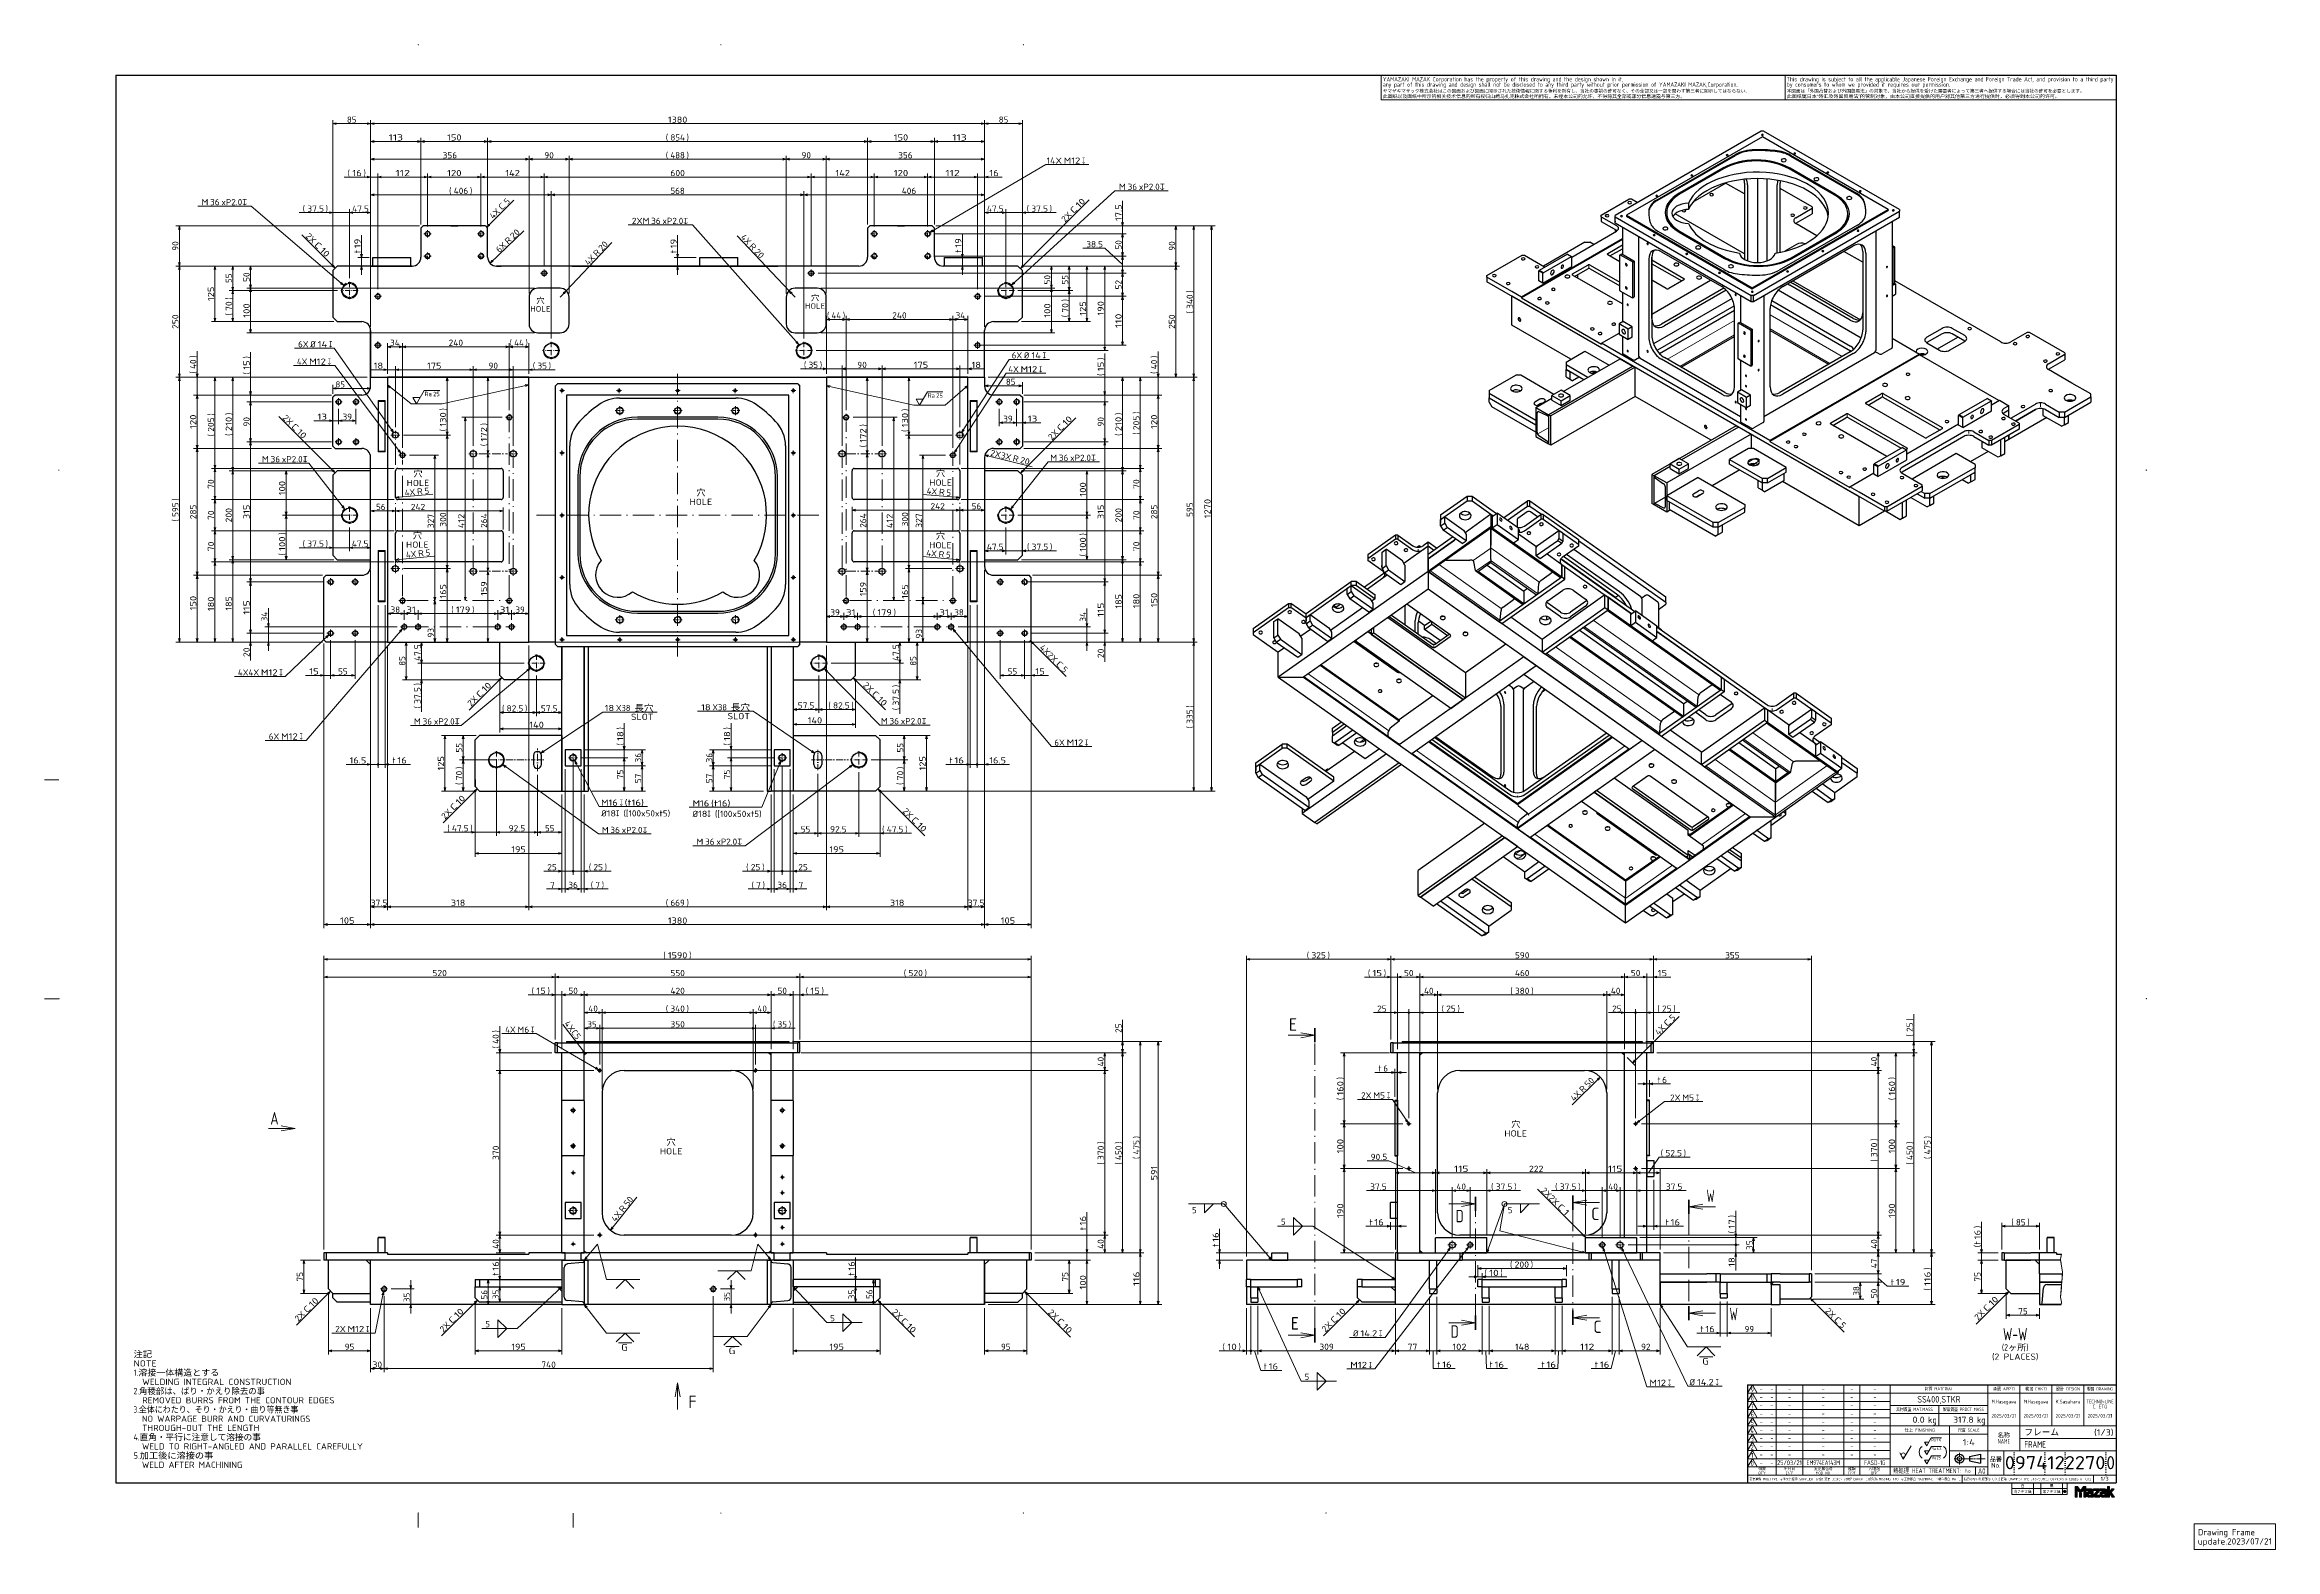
# Model space of a CAD drawing. Extents: x 0 to 1254, y -12 to 833.
import ezdxf
from ezdxf.enums import TextEntityAlignment as Align

# ---------------------------------------------------------------- set-up
doc = ezdxf.new("R2010")
doc.units = 0
doc.linetypes.add('DASHDOT', pattern=[18.5, 12, -3, 0.5, -3])
doc.linetypes.add('DOT', pattern=[3.5, 0.5, -3])
doc.layers.get('0').update_dxf_attribs({"lineweight": 13})
doc.layers.add('2', color=7, linetype='Continuous', lineweight=13)
doc.styles.add('GDT', font='gdt.shx')
doc.styles.get("Standard").update_dxf_attribs({"font": 'isocp.shx'})
doc.dimstyles.get("Standard").update_dxf_attribs({"dimtxt": 2.5, "dimasz": 2.5, "dimexe": 1.25, "dimexo": 0.625, "dimtad": 1, "dimcen": 2.5, "dimadec": 0, "dimazin": 0, "dimtfac": 1, "dimtmove": 0, "dimatfit": 0, "dimfxl": 1, "dimarcsym": 0})

# ---------------------------------------------------------------- blocks, each defined once
blk = doc.blocks.new('*D2')
at = {"color": 7, "lineweight": 13}
for p, q in [((159.467346, 131.956496), (159.467346, 97.206496)), ((183.217346, 123.206496), (183.217346, 97.206496)), ((159.467346, 99.206496), (183.217346, 99.206496))]:
    blk.add_line(p, q, dxfattribs=at)
for points in [[(161.3992, 99.724133), (159.467346, 99.206496), (161.3992, 98.688858)], [(181.285492, 98.688858), (183.217346, 99.206496), (181.285492, 99.724133)]]:
    blk.add_lwpolyline(points, dxfattribs=at)
at = {"color": 7, "lineweight": 13, "width": 0.868247}
blk.add_text('95', height=3.5, dxfattribs=at).set_placement((168.665253, 99.706496), (174.01944, 99.706496), align=Align.FIT)
blk = doc.blocks.new('*D3')
at = {"color": 7, "lineweight": 13}
for p, q in [((154.967346, 150.206496), (143.717346, 150.206496)), ((145.717346, 131.456496), (145.717346, 150.206496)), ((159.967346, 131.456496), (143.717346, 131.456496))]:
    blk.add_line(p, q, dxfattribs=at)
for points in [[(146.234985, 148.274643), (145.717346, 150.206496), (145.199707, 148.274643)], [(145.199707, 133.388347), (145.717346, 131.456496), (146.234985, 133.388347)]]:
    blk.add_lwpolyline(points, dxfattribs=at)
at = {"color": 7, "lineweight": 13, "width": 0.868247}
blk.add_text('75', height=3.5, rotation=90, dxfattribs=at).set_placement((145.217346, 138.1544), (145.217346, 143.508591), align=Align.FIT)
blk = doc.blocks.new('*D7')
at = {"color": 7, "lineweight": 13}
blk.add_line((317.908657, 166.945635), (332.735651, 185.479376), dxfattribs=at)
blk.add_lwpolyline([(318.711269, 168.777525), (317.908657, 166.945635), (319.519684, 168.130793)], dxfattribs=at)
for s, rotation, width, p, p2 in [('4X', 51.340203, 0.953546, (320.806232, 171.367995), (324.479565, 175.959662)), ('R', 51.340171, 1.078997, (325.104259, 176.74053), (327.126392, 179.268194)), ('50', 51.340198, 0.868248, (327.751087, 180.049063), (331.095825, 184.229986))]:
    blk.add_text(s, height=3.5, rotation=rotation, dxfattribs=dict(at, width=width)).set_placement(p, p2, align=Align.FIT)
blk = doc.blocks.new('*D8')
at = {"color": 214, "lineweight": 13}
for p, q in [((276.165344, 277.413908), (256.835579, 277.413908)), ((311.318119, 257.081999), (276.165344, 277.413908))]:
    blk.add_line(p, q, dxfattribs=at)
blk.add_lwpolyline([(309.386669, 257.601134), (311.318119, 257.081999), (309.905006, 258.497313)], dxfattribs=at)
blk.add_arc((311.967346, 256.706496), 0.75, 357.166711, 170.000007, dxfattribs=at)
for s, width, p, p2 in [('4X', 0.953546, (258.835579, 277.913908), (264.715782, 277.913908)), ('M6', 0.967101, (265.715782, 277.913908), (272.324303, 277.913908))]:
    blk.add_text(s, height=3.5, dxfattribs=dict(at, width=width)).set_placement(p, p2, align=Align.FIT)
at = {"color": 214, "lineweight": 13, "style": 'GDT', "width": 0.52601}
blk.add_text('x', height=3.5, dxfattribs=at).set_placement((273.32431, 277.913908), (275.165344, 277.913908), align=Align.FIT)
blk = doc.blocks.new('*D9')
at = {"color": 7, "lineweight": 13}
for p, q in [((205.717346, 120.206496), (205.717346, 138.956496)), ((194.754852, 133.956496), (207.717346, 133.956496))]:
    blk.add_line(p, q, dxfattribs=at)
for points in [[(205.199707, 135.888348), (205.717346, 133.956496), (206.234985, 135.888348)], [(206.234985, 123.274644), (205.717346, 125.206496), (205.199707, 123.274644)]]:
    blk.add_lwpolyline(points, dxfattribs=at)
at = {"color": 7, "lineweight": 13, "width": 0.868247}
blk.add_text('35', height=3.5, rotation=90, dxfattribs=at).set_placement((205.217346, 126.5294), (205.217346, 131.883591), align=Align.FIT)
blk = doc.blocks.new('*D10')
at = {"color": 214, "lineweight": 13}
for p, q in [((190.420319, 132.486199), (185.717346, 109.206496)), ((185.717346, 109.206496), (161.333557, 109.206496))]:
    blk.add_line(p, q, dxfattribs=at)
blk.add_lwpolyline([(190.545166, 130.490099), (190.420319, 132.486199), (189.53038, 130.695104)], dxfattribs=at)
for s, width, p, p2 in [('2X', 0.953544, (163.333572, 109.706496), (169.21376, 109.706496)), ('M12', 0.921945, (170.21376, 109.706496), (179.586868, 109.706496))]:
    blk.add_text(s, height=3.5, dxfattribs=dict(at, width=width)).set_placement(p, p2, align=Align.FIT)
at = {"color": 214, "lineweight": 13, "style": 'GDT', "width": 0.52601}
blk.add_text('x', height=3.5, dxfattribs=at).set_placement((180.586884, 109.706496), (182.427917, 109.706496), align=Align.FIT)
blk = doc.blocks.new('*D11')
at = {"color": 7, "lineweight": 13}
for p, q in [((385.717346, 120.206496), (385.717346, 138.956496)), ((379.754847, 133.956496), (387.717346, 133.956496))]:
    blk.add_line(p, q, dxfattribs=at)
for points in [[(385.199709, 135.888348), (385.717346, 133.956496), (386.234983, 135.888348)], [(386.234983, 123.274644), (385.717346, 125.206496), (385.199709, 123.274644)]]:
    blk.add_lwpolyline(points, dxfattribs=at)
at = {"color": 7, "lineweight": 13, "width": 0.868247}
blk.add_text('35', height=3.5, rotation=90, dxfattribs=at).set_placement((385.217346, 126.9044), (385.217346, 132.258591), align=Align.FIT)
blk = doc.blocks.new('*D12')
at = {"color": 7, "lineweight": 13}
for p, q in [((426.467346, 266.706496), (607.717346, 266.706496)), ((605.717346, 154.206496), (605.717346, 266.706496)), ((556.467346, 154.206496), (607.717346, 154.206496))]:
    blk.add_line(p, q, dxfattribs=at)
for points in [[(606.234985, 264.774641), (605.717346, 266.706496), (605.199707, 264.774641)], [(605.199707, 156.138346), (605.717346, 154.206496), (606.234985, 156.138346)]]:
    blk.add_lwpolyline(points, dxfattribs=at)
for s, p in [(')', (605.217346, 215.51589)), ('(', (605.217346, 203.819067))]:
    blk.add_text(s, height=3.5, rotation=90.000003, dxfattribs=at).set_placement(p)
at = {"color": 7, "lineweight": 13, "width": 0.854609}
blk.add_text('450', height=3.5, rotation=90, dxfattribs=at).set_placement((605.217346, 206.397101), (605.217346, 214.51589), align=Align.FIT)
blk = doc.blocks.new('*D13')
at = {"color": 7, "lineweight": 13}
for p, q in [((605.717346, 266.706496), (605.717346, 285.185683)), ((420.217346, 272.956496), (607.717346, 272.956496)), ((426.467346, 266.706496), (607.717346, 266.706496))]:
    blk.add_line(p, q, dxfattribs=at)
for points in [[(606.234985, 271.024641), (605.717346, 272.956496), (605.199707, 271.024641)], [(605.199707, 268.63835), (605.717346, 266.706496), (606.234985, 268.63835)]]:
    blk.add_lwpolyline(points, dxfattribs=at)
at = {"color": 7, "lineweight": 13, "width": 0.868247}
blk.add_text('25', height=3.5, rotation=90, dxfattribs=at).set_placement((605.217346, 277.831496), (605.217346, 283.185683), align=Align.FIT)
blk = doc.blocks.new('*D14')
at = {"color": 7, "lineweight": 13}
for p, q in [((156.967346, 156.206496), (156.967346, 311.206496)), ((156.967346, 309.206496), (286.967346, 309.206496)), ((286.967346, 274.206496), (286.967346, 311.206496))]:
    blk.add_line(p, q, dxfattribs=at)
for points in [[(158.8992, 309.724135), (156.967346, 309.206496), (158.8992, 308.688856)], [(285.035492, 308.688856), (286.967346, 309.206496), (285.035492, 309.724135)]]:
    blk.add_lwpolyline(points, dxfattribs=at)
at = {"color": 7, "lineweight": 13, "width": 0.854608}
blk.add_text('520', height=3.5, dxfattribs=at).set_placement((217.907959, 309.706496), (226.026733, 309.706496), align=Align.FIT)
blk = doc.blocks.new('*D15')
at = {"color": 7, "lineweight": 13}
for p, q in [((286.967346, 274.206496), (286.967346, 311.206496)), ((286.967346, 309.206496), (424.467346, 309.206496)), ((424.467346, 274.206496), (424.467346, 311.206496))]:
    blk.add_line(p, q, dxfattribs=at)
for points in [[(288.8992, 309.724135), (286.967346, 309.206496), (288.8992, 308.688856)], [(422.535492, 308.688856), (424.467346, 309.206496), (422.535492, 309.724135)]]:
    blk.add_lwpolyline(points, dxfattribs=at)
at = {"color": 7, "lineweight": 13, "width": 0.854609}
blk.add_text('550', height=3.5, dxfattribs=at).set_placement((351.657953, 309.706496), (359.776739, 309.706496), align=Align.FIT)
blk = doc.blocks.new('*D16')
at = {"color": 7, "lineweight": 13}
for p, q in [((424.467346, 274.206496), (424.467346, 311.206496)), ((424.467346, 309.206496), (554.467346, 309.206496)), ((554.467346, 156.206496), (554.467346, 311.206496))]:
    blk.add_line(p, q, dxfattribs=at)
for points in [[(426.3992, 309.724135), (424.467346, 309.206496), (426.3992, 308.688856)], [(552.535492, 308.688856), (554.467346, 309.206496), (552.535492, 309.724135)]]:
    blk.add_lwpolyline(points, dxfattribs=at)
for s, p in [('(', (482.829918, 309.706496)), (')', (494.526733, 309.706496))]:
    blk.add_text(s, height=3.5, dxfattribs=at).set_placement(p)
at = {"color": 7, "lineweight": 13, "width": 0.854608}
blk.add_text('520', height=3.5, dxfattribs=at).set_placement((485.407959, 309.706496), (493.526733, 309.706496), align=Align.FIT)
blk = doc.blocks.new('*D17')
at = {"color": 7, "lineweight": 13}
for p, q in [((420.217346, 272.956496), (627.717346, 272.956496)), ((625.717346, 125.206496), (625.717346, 272.956496)), ((530.217346, 125.206496), (627.717346, 125.206496))]:
    blk.add_line(p, q, dxfattribs=at)
for points in [[(626.234985, 271.024641), (625.717346, 272.956496), (625.199707, 271.024641)], [(625.199707, 127.138347), (625.717346, 125.206496), (626.234985, 127.138347)]]:
    blk.add_lwpolyline(points, dxfattribs=at)
at = {"color": 7, "lineweight": 13, "width": 0.955152}
blk.add_text('591', height=3.5, rotation=90, dxfattribs=at).set_placement((625.217346, 195.022101), (625.217346, 203.14089), align=Align.FIT)
blk = doc.blocks.new('*D18')
at = {"color": 7, "lineweight": 13}
for p, q in [((156.967346, 156.206496), (156.967346, 321.206496)), ((156.967346, 319.206496), (554.467346, 319.206496)), ((554.467346, 156.206496), (554.467346, 321.206496))]:
    blk.add_line(p, q, dxfattribs=at)
for points in [[(158.8992, 319.724135), (156.967346, 319.206496), (158.8992, 318.688856)], [(552.535492, 318.688856), (554.467346, 319.206496), (552.535492, 319.724135)]]:
    blk.add_lwpolyline(points, dxfattribs=at)
for s, p in [('(', (347.697621, 319.706496)), (')', (362.159037, 319.706496))]:
    blk.add_text(s, height=3.5, dxfattribs=at).set_placement(p)
at = {"color": 7, "lineweight": 13, "width": 0.848056}
blk.add_text('1590', height=3.5, dxfattribs=at).set_placement((350.275656, 319.706496), (361.159037, 319.706496), align=Align.FIT)
blk = doc.blocks.new('*D19')
at = {"color": 7, "lineweight": 13}
for p, q in [((585.717346, 145.206496), (585.717346, 177.059424)), ((556.467346, 154.206496), (587.717346, 154.206496)), ((556.467346, 150.206496), (587.717346, 150.206496))]:
    blk.add_line(p, q, dxfattribs=at)
for points in [[(585.199707, 156.138346), (585.717346, 154.206496), (586.234985, 156.138346)], [(586.234985, 148.274643), (585.717346, 150.206496), (585.199707, 148.274643)]]:
    blk.add_lwpolyline(points, dxfattribs=at)
for s, width, p, p2 in [('t', 1.092485, (585.217346, 166.884421), (585.217346, 168.705229)), ('16', 0.868248, (585.217346, 169.705229), (585.217346, 175.059424))]:
    blk.add_text(s, height=3.5, rotation=90, dxfattribs=dict(at, width=width)).set_placement(p, p2, align=Align.FIT)
blk = doc.blocks.new('*D20')
at = {"color": 7, "lineweight": 13}
for p, q in [((556.467346, 150.206496), (587.717346, 150.206496)), ((585.717346, 125.206496), (585.717346, 150.206496)), ((530.217346, 125.206496), (587.717346, 125.206496))]:
    blk.add_line(p, q, dxfattribs=at)
for points in [[(586.234985, 148.274643), (585.717346, 150.206496), (585.199707, 148.274643)], [(585.199707, 127.138347), (585.717346, 125.206496), (586.234985, 127.138347)]]:
    blk.add_lwpolyline(points, dxfattribs=at)
at = {"color": 7, "lineweight": 13, "width": 0.854609}
blk.add_text('100', height=3.5, rotation=90, dxfattribs=at).set_placement((585.217346, 133.647103), (585.217346, 141.765888), align=Align.FIT)
blk = doc.blocks.new('*D21')
at = {"color": 7, "lineweight": 13}
for p, q in [((556.467346, 150.206496), (577.717346, 150.206496)), ((575.717346, 131.456496), (575.717346, 150.206496)), ((551.467346, 131.456496), (577.717346, 131.456496))]:
    blk.add_line(p, q, dxfattribs=at)
for points in [[(576.234985, 148.274643), (575.717346, 150.206496), (575.199707, 148.274643)], [(575.199707, 133.388347), (575.717346, 131.456496), (576.234985, 133.388347)]]:
    blk.add_lwpolyline(points, dxfattribs=at)
at = {"color": 7, "lineweight": 13, "width": 0.868247}
blk.add_text('75', height=3.5, rotation=90, dxfattribs=at).set_placement((575.217346, 138.1544), (575.217346, 143.508591), align=Align.FIT)
blk = doc.blocks.new('*D22')
at = {"color": 7, "lineweight": 13}
for p, q in [((551.967346, 131.956496), (551.967346, 97.206496)), ((528.217346, 123.206496), (528.217346, 97.206496)), ((528.217346, 99.206496), (551.967346, 99.206496))]:
    blk.add_line(p, q, dxfattribs=at)
for points in [[(530.1492, 99.724133), (528.217346, 99.206496), (530.1492, 98.688858)], [(550.035492, 98.688858), (551.967346, 99.206496), (550.035492, 99.724133)]]:
    blk.add_lwpolyline(points, dxfattribs=at)
at = {"color": 7, "lineweight": 13, "width": 0.868247}
blk.add_text('95', height=3.5, dxfattribs=at).set_placement((537.415253, 99.706496), (542.76944, 99.706496), align=Align.FIT)
blk = doc.blocks.new('*D23')
at = {"color": 7, "lineweight": 13}
for p, q in [((241.967346, 126.956496), (241.967346, 97.206496)), ((290.717346, 123.206496), (290.717346, 97.206496)), ((241.967346, 99.206496), (290.717346, 99.206496))]:
    blk.add_line(p, q, dxfattribs=at)
for points in [[(243.8992, 99.724133), (241.967346, 99.206496), (243.8992, 98.688858)], [(288.785492, 98.688858), (290.717346, 99.206496), (288.785492, 99.724133)]]:
    blk.add_lwpolyline(points, dxfattribs=at)
at = {"color": 7, "lineweight": 13, "width": 0.854609}
blk.add_text('195', height=3.5, dxfattribs=at).set_placement((262.282951, 99.706496), (270.401741, 99.706496), align=Align.FIT)
blk = doc.blocks.new('*D24')
at = {"color": 7, "lineweight": 13}
for p, q in [((469.467346, 126.956496), (469.467346, 97.206496)), ((420.717346, 123.206496), (420.717346, 97.206496)), ((420.717346, 99.206496), (469.467346, 99.206496))]:
    blk.add_line(p, q, dxfattribs=at)
for points in [[(422.6492, 99.724133), (420.717346, 99.206496), (422.6492, 98.688858)], [(467.535492, 98.688858), (469.467346, 99.206496), (467.535492, 99.724133)]]:
    blk.add_lwpolyline(points, dxfattribs=at)
at = {"color": 7, "lineweight": 13, "width": 0.854609}
blk.add_text('195', height=3.5, dxfattribs=at).set_placement((441.032951, 99.706496), (449.151741, 99.706496), align=Align.FIT)
blk = doc.blocks.new('*D25')
at = {"color": 7, "lineweight": 13}
for p, q in [((256.217346, 135.206496), (253.717346, 135.206496)), ((255.717346, 126.456496), (255.717346, 135.206496))]:
    blk.add_line(p, q, dxfattribs=at)
for points in [[(256.234985, 133.274644), (255.717346, 135.206496), (255.199707, 133.274644)], [(255.199707, 128.388347), (255.717346, 126.456496), (256.234985, 128.388347)]]:
    blk.add_lwpolyline(points, dxfattribs=at)
at = {"color": 7, "lineweight": 13, "width": 0.868247}
blk.add_text('35', height=3.5, rotation=90, dxfattribs=at).set_placement((255.217346, 128.1544), (255.217346, 133.508591), align=Align.FIT)
blk = doc.blocks.new('*D26')
at = {"color": 7, "lineweight": 13}
for p, q in [((255.717346, 130.206496), (255.717346, 151.560686)), ((256.217346, 139.206496), (253.717346, 139.206496)), ((256.217346, 135.206496), (253.717346, 135.206496))]:
    blk.add_line(p, q, dxfattribs=at)
for points in [[(255.199707, 141.138348), (255.717346, 139.206496), (256.234985, 141.138348)], [(256.234985, 133.274644), (255.717346, 135.206496), (255.199707, 133.274644)]]:
    blk.add_lwpolyline(points, dxfattribs=at)
for s, width, p, p2 in [('t', 1.092485, (255.217346, 141.385687), (255.217346, 143.206496)), ('16', 0.868247, (255.217346, 144.206496), (255.217346, 149.560686))]:
    blk.add_text(s, height=3.5, rotation=90, dxfattribs=dict(at, width=width)).set_placement(p, p2, align=Align.FIT)
blk = doc.blocks.new('*D27')
at = {"color": 7, "lineweight": 13}
for p, q in [((387.717346, 164.206496), (597.717346, 164.206496)), ((595.717346, 154.206496), (595.717346, 164.206496)), ((556.467346, 154.206496), (597.717346, 154.206496))]:
    blk.add_line(p, q, dxfattribs=at)
for points in [[(596.234985, 162.274645), (595.717346, 164.206496), (595.199707, 162.274645)], [(595.199707, 156.138346), (595.717346, 154.206496), (596.234985, 156.138346)]]:
    blk.add_lwpolyline(points, dxfattribs=at)
at = {"color": 7, "lineweight": 13, "width": 0.868247}
blk.add_text('40', height=3.5, rotation=90, dxfattribs=at).set_placement((595.217346, 156.529402), (595.217346, 161.883589), align=Align.FIT)
blk = doc.blocks.new('*D28')
at = {"color": 7, "lineweight": 13}
for p, q in [((387.717346, 256.706496), (597.717346, 256.706496)), ((595.717346, 164.206496), (595.717346, 256.706496)), ((387.717346, 164.206496), (597.717346, 164.206496))]:
    blk.add_line(p, q, dxfattribs=at)
for points in [[(596.234985, 254.774641), (595.717346, 256.706496), (595.199707, 254.774641)], [(595.199707, 166.138346), (595.717346, 164.206496), (596.234985, 166.138346)]]:
    blk.add_lwpolyline(points, dxfattribs=at)
for s, p in [(')', (595.217346, 215.51589)), ('(', (595.217346, 203.819067))]:
    blk.add_text(s, height=3.5, rotation=90.000003, dxfattribs=at).set_placement(p)
at = {"color": 7, "lineweight": 13, "width": 0.854609}
blk.add_text('370', height=3.5, rotation=90, dxfattribs=at).set_placement((595.217346, 206.397101), (595.217346, 214.51589), align=Align.FIT)
blk = doc.blocks.new('*D29')
at = {"color": 7, "lineweight": 13}
for p, q in [((425.217346, 266.706496), (597.717346, 266.706496)), ((595.717346, 256.706496), (595.717346, 266.706496)), ((387.717346, 256.706496), (597.717346, 256.706496))]:
    blk.add_line(p, q, dxfattribs=at)
for points in [[(596.234985, 264.774641), (595.717346, 266.706496), (595.199707, 264.774641)], [(595.199707, 258.63835), (595.717346, 256.706496), (596.234985, 258.63835)]]:
    blk.add_lwpolyline(points, dxfattribs=at)
at = {"color": 7, "lineweight": 13, "width": 0.868247}
blk.add_text('40', height=3.5, rotation=90, dxfattribs=at).set_placement((595.217346, 259.029402), (595.217346, 264.383589), align=Align.FIT)
blk = doc.blocks.new('*D30')
at = {"color": 7, "lineweight": 13}
for p, q in [((420.717346, 268.706496), (420.717346, 301.206496)), ((424.467346, 274.206496), (424.467346, 301.206496)), ((415.717346, 299.206496), (440.215721, 299.206496))]:
    blk.add_line(p, q, dxfattribs=at)
for points in [[(418.785496, 298.688856), (420.717346, 299.206496), (418.785496, 299.724135)], [(426.3992, 299.724135), (424.467346, 299.206496), (426.3992, 298.688856)]]:
    blk.add_lwpolyline(points, dxfattribs=at)
for s, p in [('(', (427.70546, 299.706496)), (')', (436.637688, 299.706496))]:
    blk.add_text(s, height=3.5, dxfattribs=at).set_placement(p)
at = {"color": 7, "lineweight": 13, "width": 0.868247}
blk.add_text('15', height=3.5, dxfattribs=at).set_placement((430.283501, 299.706496), (435.637688, 299.706496), align=Align.FIT)
blk = doc.blocks.new('*D31')
at = {"color": 7, "lineweight": 13}
for p, q in [((408.217346, 268.706496), (408.217346, 301.206496)), ((420.717346, 268.706496), (420.717346, 301.206496)), ((408.217346, 299.206496), (420.717346, 299.206496))]:
    blk.add_line(p, q, dxfattribs=at)
for points in [[(410.149197, 299.724135), (408.217346, 299.206496), (410.149197, 298.688856)], [(418.785496, 298.688856), (420.717346, 299.206496), (418.785496, 299.724135)]]:
    blk.add_lwpolyline(points, dxfattribs=at)
at = {"color": 7, "lineweight": 13, "width": 0.868247}
blk.add_text('50', height=3.5, dxfattribs=at).set_placement((411.790253, 299.706496), (417.14444, 299.706496), align=Align.FIT)
blk = doc.blocks.new('*D32')
at = {"color": 7, "lineweight": 13}
for p, q in [((303.217346, 268.706496), (303.217346, 301.206496)), ((408.217346, 268.706496), (408.217346, 301.206496)), ((303.217346, 299.206496), (408.217346, 299.206496))]:
    blk.add_line(p, q, dxfattribs=at)
for points in [[(305.149197, 299.724135), (303.217346, 299.206496), (305.149197, 298.688856)], [(406.285496, 298.688856), (408.217346, 299.206496), (406.285496, 299.724135)]]:
    blk.add_lwpolyline(points, dxfattribs=at)
at = {"color": 7, "lineweight": 13, "width": 0.854609}
blk.add_text('420', height=3.5, dxfattribs=at).set_placement((351.657953, 299.706496), (359.776739, 299.706496), align=Align.FIT)
blk = doc.blocks.new('*D33')
at = {"color": 7, "lineweight": 13}
for p, q in [((290.717346, 268.706496), (290.717346, 301.206496)), ((303.217346, 268.706496), (303.217346, 301.206496)), ((290.717346, 299.206496), (303.217346, 299.206496))]:
    blk.add_line(p, q, dxfattribs=at)
for points in [[(292.649197, 299.724135), (290.717346, 299.206496), (292.649197, 298.688856)], [(301.285496, 298.688856), (303.217346, 299.206496), (301.285496, 299.724135)]]:
    blk.add_lwpolyline(points, dxfattribs=at)
at = {"color": 7, "lineweight": 13, "width": 0.868247}
blk.add_text('50', height=3.5, dxfattribs=at).set_placement((294.290253, 299.706496), (299.64444, 299.706496), align=Align.FIT)
blk = doc.blocks.new('*D34')
at = {"color": 7, "lineweight": 13}
for p, q in [((286.967346, 274.206496), (286.967346, 301.206496)), ((290.717346, 268.706496), (290.717346, 301.206496)), ((271.700371, 299.206496), (295.717346, 299.206496))]:
    blk.add_line(p, q, dxfattribs=at)
for points in [[(285.035492, 298.688856), (286.967346, 299.206496), (285.035492, 299.724135)], [(292.649197, 299.724135), (290.717346, 299.206496), (292.649197, 298.688856)]]:
    blk.add_lwpolyline(points, dxfattribs=at)
for s, p in [('(', (273.700371, 299.706496)), (')', (282.632599, 299.706496))]:
    blk.add_text(s, height=3.5, dxfattribs=at).set_placement(p)
at = {"color": 7, "lineweight": 13, "width": 0.868247}
blk.add_text('15', height=3.5, dxfattribs=at).set_placement((276.278412, 299.706496), (281.632599, 299.706496), align=Align.FIT)
blk = doc.blocks.new('*D35')
at = {"color": 7, "lineweight": 13}
for p, q in [((398.217346, 246.206496), (398.217346, 291.206496)), ((398.217346, 289.206496), (408.217346, 289.206496)), ((408.217346, 268.706496), (408.217346, 291.206496))]:
    blk.add_line(p, q, dxfattribs=at)
for points in [[(400.149197, 289.724135), (398.217346, 289.206496), (400.149197, 288.688856)], [(406.285496, 288.688856), (408.217346, 289.206496), (406.285496, 289.724135)]]:
    blk.add_lwpolyline(points, dxfattribs=at)
at = {"color": 7, "lineweight": 13, "width": 0.868247}
blk.add_text('40', height=3.5, dxfattribs=at).set_placement((400.540253, 289.706496), (405.89444, 289.706496), align=Align.FIT)
blk = doc.blocks.new('*D36')
at = {"color": 7, "lineweight": 13}
for p, q in [((313.217346, 246.206496), (313.217346, 291.206496)), ((313.217346, 289.206496), (398.217346, 289.206496)), ((398.217346, 246.206496), (398.217346, 291.206496))]:
    blk.add_line(p, q, dxfattribs=at)
for points in [[(315.149197, 289.724135), (313.217346, 289.206496), (315.149197, 288.688856)], [(396.285496, 288.688856), (398.217346, 289.206496), (396.285496, 289.724135)]]:
    blk.add_lwpolyline(points, dxfattribs=at)
for s, p in [('(', (349.079919, 289.706496)), (')', (360.776739, 289.706496))]:
    blk.add_text(s, height=3.5, dxfattribs=at).set_placement(p)
at = {"color": 7, "lineweight": 13, "width": 0.854609}
blk.add_text('340', height=3.5, dxfattribs=at).set_placement((351.657953, 289.706496), (359.776739, 289.706496), align=Align.FIT)
blk = doc.blocks.new('*D37')
at = {"color": 7, "lineweight": 13}
for p, q in [((303.217346, 267.456496), (303.217346, 291.206496)), ((303.217346, 289.206496), (313.217346, 289.206496)), ((313.217346, 246.206496), (313.217346, 291.206496))]:
    blk.add_line(p, q, dxfattribs=at)
for points in [[(305.149197, 289.724135), (303.217346, 289.206496), (305.149197, 288.688856)], [(311.285496, 288.688856), (313.217346, 289.206496), (311.285496, 289.724135)]]:
    blk.add_lwpolyline(points, dxfattribs=at)
at = {"color": 7, "lineweight": 13, "width": 0.868247}
blk.add_text('40', height=3.5, dxfattribs=at).set_placement((305.540253, 289.706496), (310.89444, 289.706496), align=Align.FIT)
blk = doc.blocks.new('*D38')
at = {"color": 7, "lineweight": 13}
for p, q in [((455.217346, 135.206496), (457.717346, 135.206496)), ((455.717346, 126.456496), (455.717346, 135.206496))]:
    blk.add_line(p, q, dxfattribs=at)
for points in [[(456.234985, 133.274644), (455.717346, 135.206496), (455.199707, 133.274644)], [(455.199707, 128.388347), (455.717346, 126.456496), (456.234985, 128.388347)]]:
    blk.add_lwpolyline(points, dxfattribs=at)
at = {"color": 7, "lineweight": 13, "width": 0.868247}
blk.add_text('35', height=3.5, rotation=90, dxfattribs=at).set_placement((455.217346, 128.1544), (455.217346, 133.508591), align=Align.FIT)
blk = doc.blocks.new('*D39')
at = {"color": 7, "lineweight": 13}
for p, q in [((455.717346, 130.206496), (455.717346, 151.560686)), ((455.217346, 139.206496), (457.717346, 139.206496)), ((455.217346, 135.206496), (457.717346, 135.206496))]:
    blk.add_line(p, q, dxfattribs=at)
for points in [[(455.199707, 141.138348), (455.717346, 139.206496), (456.234985, 141.138348)], [(456.234985, 133.274644), (455.717346, 135.206496), (455.199707, 133.274644)]]:
    blk.add_lwpolyline(points, dxfattribs=at)
for s, width, p, p2 in [('t', 1.092485, (455.217346, 141.385687), (455.217346, 143.206496)), ('16', 0.868247, (455.217346, 144.206496), (455.217346, 149.560686))]:
    blk.add_text(s, height=3.5, rotation=90, dxfattribs=dict(at, width=width)).set_placement(p, p2, align=Align.FIT)
blk = doc.blocks.new('*D40')
at = {"color": 7, "lineweight": 13}
for p, q in [((256.217346, 139.206496), (247.278183, 139.206496)), ((249.278183, 125.206496), (249.278183, 139.206496))]:
    blk.add_line(p, q, dxfattribs=at)
for points in [[(249.795822, 137.274643), (249.278183, 139.206496), (248.760544, 137.274643)], [(248.760544, 127.138347), (249.278183, 125.206496), (249.795822, 127.138347)]]:
    blk.add_lwpolyline(points, dxfattribs=at)
at = {"color": 7, "lineweight": 13, "width": 0.868247}
blk.add_text('56', height=3.5, rotation=90, dxfattribs=at).set_placement((248.778183, 128.017369), (248.778183, 133.371559), align=Align.FIT)
blk = doc.blocks.new('*D41')
at = {"color": 7, "lineweight": 13}
for p, q in [((455.217346, 139.206496), (467.717346, 139.206496)), ((465.717346, 125.206496), (465.717346, 139.206496))]:
    blk.add_line(p, q, dxfattribs=at)
for points in [[(466.234985, 137.274643), (465.717346, 139.206496), (465.199707, 137.274643)], [(465.199707, 127.138347), (465.717346, 125.206496), (466.234985, 127.138347)]]:
    blk.add_lwpolyline(points, dxfattribs=at)
at = {"color": 7, "lineweight": 13, "width": 0.868247}
blk.add_text('56', height=3.5, rotation=90, dxfattribs=at).set_placement((465.217346, 128.295742), (465.217346, 133.649933), align=Align.FIT)
blk = doc.blocks.new('*D42')
at = {"color": 7, "lineweight": 13}
for p, q in [((420.217346, 272.956496), (617.717346, 272.956496)), ((615.717346, 154.206496), (615.717346, 272.956496)), ((556.467346, 154.206496), (617.717346, 154.206496))]:
    blk.add_line(p, q, dxfattribs=at)
for points in [[(616.234985, 271.024641), (615.717346, 272.956496), (615.199707, 271.024641)], [(615.199707, 156.138346), (615.717346, 154.206496), (616.234985, 156.138346)]]:
    blk.add_lwpolyline(points, dxfattribs=at)
for s, p in [(')', (615.217346, 218.64089)), ('(', (615.217346, 206.944067))]:
    blk.add_text(s, height=3.5, rotation=90.000003, dxfattribs=at).set_placement(p)
at = {"color": 7, "lineweight": 13, "width": 0.854609}
blk.add_text('475', height=3.5, rotation=90, dxfattribs=at).set_placement((615.217346, 209.522101), (615.217346, 217.64089), align=Align.FIT)
blk = doc.blocks.new('*D43')
at = {"color": 7, "lineweight": 13}
for p, q in [((556.467346, 154.206496), (617.717346, 154.206496)), ((615.717346, 125.206496), (615.717346, 154.206496)), ((530.217346, 125.206496), (617.717346, 125.206496))]:
    blk.add_line(p, q, dxfattribs=at)
for points in [[(616.234985, 152.274645), (615.717346, 154.206496), (615.199707, 152.274645)], [(615.199707, 127.138347), (615.717346, 125.206496), (616.234985, 127.138347)]]:
    blk.add_lwpolyline(points, dxfattribs=at)
at = {"color": 7, "lineweight": 13, "width": 0.854609}
blk.add_text('116', height=3.5, rotation=90, dxfattribs=at).set_placement((615.217346, 135.647103), (615.217346, 143.765888), align=Align.FIT)
blk = doc.blocks.new('*D44')
at = {"color": 7, "lineweight": 13}
for p, q in [((190.717346, 129.918995), (190.717346, 87.206496)), ((375.717346, 129.918995), (375.717346, 87.206496)), ((190.717346, 89.206496), (375.717346, 89.206496))]:
    blk.add_line(p, q, dxfattribs=at)
for points in [[(192.6492, 89.724133), (190.717346, 89.206496), (192.6492, 88.688858)], [(373.785494, 88.688858), (375.717346, 89.206496), (373.785494, 89.724133)]]:
    blk.add_lwpolyline(points, dxfattribs=at)
at = {"color": 7, "lineweight": 13, "width": 0.854609}
blk.add_text('740', height=3.5, dxfattribs=at).set_placement((279.157951, 89.706496), (287.276741, 89.706496), align=Align.FIT)
blk = doc.blocks.new('*D45')
at = {"color": 7, "lineweight": 13}
for p, q in [((190.717346, 129.918995), (190.717346, 87.206496)), ((183.217346, 123.206496), (183.217346, 87.206496)), ((183.217346, 89.206496), (190.717346, 89.206496))]:
    blk.add_line(p, q, dxfattribs=at)
for points in [[(185.1492, 89.724133), (183.217346, 89.206496), (185.1492, 88.688858)], [(188.785492, 88.688858), (190.717346, 89.206496), (188.785492, 89.724133)]]:
    blk.add_lwpolyline(points, dxfattribs=at)
at = {"color": 7, "lineweight": 13, "width": 0.868247}
blk.add_text('30', height=3.5, dxfattribs=at).set_placement((184.290253, 89.706496), (189.64444, 89.706496), align=Align.FIT)
blk = doc.blocks.new('*D46')
at = {"color": 7, "lineweight": 13}
for p, q in [((303.217346, 267.456496), (303.217346, 282.403776)), ((303.217346, 280.403776), (311.967346, 280.403776)), ((311.967346, 260.106489), (311.967346, 282.403776))]:
    blk.add_line(p, q, dxfattribs=at)
for points in [[(305.149197, 280.921416), (303.217346, 280.403776), (305.149197, 279.886137)], [(310.035496, 279.886137), (311.967346, 280.403776), (310.035496, 280.921416)]]:
    blk.add_lwpolyline(points, dxfattribs=at)
at = {"color": 7, "lineweight": 13, "width": 0.868247}
blk.add_text('35', height=3.5, dxfattribs=at).set_placement((304.915253, 280.903776), (310.26944, 280.903776), align=Align.FIT)
blk = doc.blocks.new('*D47')
at = {"color": 7, "lineweight": 13}
for p, q in [((311.967346, 260.106489), (311.967346, 282.403776)), ((311.967346, 280.403776), (399.467346, 280.403776)), ((399.467346, 260.106489), (399.467346, 282.403776))]:
    blk.add_line(p, q, dxfattribs=at)
for points in [[(313.899197, 280.921416), (311.967346, 280.403776), (313.899197, 279.886137)], [(397.535496, 279.886137), (399.467346, 280.403776), (397.535496, 280.921416)]]:
    blk.add_lwpolyline(points, dxfattribs=at)
at = {"color": 7, "lineweight": 13, "width": 0.854609}
blk.add_text('350', height=3.5, dxfattribs=at).set_placement((351.657953, 280.903776), (359.776739, 280.903776), align=Align.FIT)
blk = doc.blocks.new('*D48')
at = {"color": 7, "lineweight": 13}
for p, q in [((394.467346, 280.403776), (421.78949, 280.403776)), ((399.467346, 260.106489), (399.467346, 282.403776)), ((408.217346, 268.706496), (408.217346, 282.403776))]:
    blk.add_line(p, q, dxfattribs=at)
for points in [[(397.535496, 279.886137), (399.467346, 280.403776), (397.535496, 280.921416)], [(410.149197, 280.921416), (408.217346, 280.403776), (410.149197, 279.886137)]]:
    blk.add_lwpolyline(points, dxfattribs=at)
for s, p in [('(', (409.279232, 280.903776)), (')', (418.21146, 280.903776))]:
    blk.add_text(s, height=3.5, dxfattribs=at).set_placement(p)
at = {"color": 7, "lineweight": 13, "width": 0.868247}
blk.add_text('35', height=3.5, dxfattribs=at).set_placement((411.857269, 280.903776), (417.211456, 280.903776), align=Align.FIT)
blk = doc.blocks.new('*D49')
at = {"color": 7, "lineweight": 13}
for p, q in [((255.774689, 251.706496), (255.774689, 281.638716)), ((284.967346, 266.706496), (253.774689, 266.706496)), ((308.567345, 256.706496), (253.774689, 256.706496))]:
    blk.add_line(p, q, dxfattribs=at)
for points in [[(255.25705, 268.63835), (255.774689, 266.706496), (256.292328, 268.63835)], [(256.292328, 254.774641), (255.774689, 256.706496), (255.25705, 254.774641)]]:
    blk.add_lwpolyline(points, dxfattribs=at)
for s, p in [(')', (255.274689, 278.060683)), ('(', (255.274689, 269.128462))]:
    blk.add_text(s, height=3.5, rotation=90.000003, dxfattribs=at).set_placement(p)
at = {"color": 7, "lineweight": 13, "width": 0.868247}
blk.add_text('40', height=3.5, rotation=90, dxfattribs=at).set_placement((255.274689, 271.706496), (255.274689, 277.060683), align=Align.FIT)
blk = doc.blocks.new('*D50')
at = {"color": 7, "lineweight": 13}
for p, q in [((308.567345, 256.706496), (253.774689, 256.706496)), ((255.774689, 164.206496), (255.774689, 256.706496)), ((308.567345, 164.206496), (253.774689, 164.206496))]:
    blk.add_line(p, q, dxfattribs=at)
for points in [[(256.292328, 254.774641), (255.774689, 256.706496), (255.25705, 254.774641)], [(255.25705, 166.138346), (255.774689, 164.206496), (256.292328, 166.138346)]]:
    blk.add_lwpolyline(points, dxfattribs=at)
at = {"color": 7, "lineweight": 13, "width": 0.854609}
blk.add_text('370', height=3.5, rotation=90, dxfattribs=at).set_placement((255.274689, 206.397101), (255.274689, 214.51589), align=Align.FIT)
blk = doc.blocks.new('*D51')
at = {"color": 7, "lineweight": 13}
for p, q in [((308.567345, 164.206496), (253.774689, 164.206496)), ((255.774689, 154.206496), (255.774689, 164.206496)), ((270.092346, 154.206496), (253.774689, 154.206496))]:
    blk.add_line(p, q, dxfattribs=at)
for points in [[(256.292328, 162.274645), (255.774689, 164.206496), (255.25705, 162.274645)], [(255.25705, 156.138346), (255.774689, 154.206496), (256.292328, 156.138346)]]:
    blk.add_lwpolyline(points, dxfattribs=at)
at = {"color": 7, "lineweight": 13, "width": 0.868247}
blk.add_text('40', height=3.5, rotation=90, dxfattribs=at).set_placement((255.274689, 156.529402), (255.274689, 161.883589), align=Align.FIT)
blk = doc.blocks.new('*D57')
at = {"color": 214, "lineweight": 13}
for p, q in [((438.243561, 482.35917), (469.251556, 450.748536)), ((469.251556, 450.748536), (497.646393, 450.748536))]:
    blk.add_line(p, q, dxfattribs=at)
blk.add_lwpolyline([(439.965904, 481.342546), (438.243561, 482.35917), (439.226845, 480.617578)], dxfattribs=at)
for s, width, p, p2 in [('M', 1.15318, (469.917198, 451.248536), (473.761131, 451.248536)), ('36', 0.868247, (474.761131, 451.248536), (480.115318, 451.248536)), ('xP2.0↧', 0.84647, (481.115326, 451.248536), (495.646393, 451.248536))]:
    blk.add_text(s, height=3.5, dxfattribs=dict(at, width=width)).set_placement(p, p2, align=Align.FIT)
blk = doc.blocks.new('*D58')
at = {"color": 214, "lineweight": 13}
for p, q in [((272.878044, 482.699586), (234.126556, 450.573152)), ((234.126556, 450.573152), (205.53302, 450.573152))]:
    blk.add_line(p, q, dxfattribs=at)
blk.add_lwpolyline([(271.721191, 481.068116), (272.878044, 482.699586), (271.06044, 481.865121)], dxfattribs=at)
for s, width, p, p2 in [('M', 1.15318, (207.53302, 451.073152), (211.376953, 451.073152)), ('36', 0.868247, (212.376953, 451.073152), (217.73114, 451.073152)), ('xP2.0↧', 0.84647, (218.73114, 451.073152), (233.262207, 451.073152))]:
    blk.add_text(s, height=3.5, dxfattribs=dict(at, width=width)).set_placement(p, p2, align=Align.FIT)
blk = doc.blocks.new('*D59')
at = {"color": 214, "lineweight": 13}
for p, q in [((257.48539, 428.554994), (311.195648, 389.608674)), ((311.195648, 389.608674), (340.808396, 389.608674))]:
    blk.add_line(p, q, dxfattribs=at)
blk.add_lwpolyline([(259.353218, 427.839997), (257.48539, 428.554994), (258.745476, 427.001878)], dxfattribs=at)
for s, width, p, p2 in [('M', 1.15318, (313.079205, 390.108674), (316.923138, 390.108674)), ('36', 0.868248, (317.923134, 390.108674), (323.277328, 390.108674)), ('xP2.0↧', 0.84647, (324.277328, 390.108674), (338.808395, 390.108674))]:
    blk.add_text(s, height=3.5, dxfattribs=dict(at, width=width)).set_placement(p, p2, align=Align.FIT)
blk = doc.blocks.new('*D60')
at = {"color": 214, "lineweight": 13}
for p, q in [((453.99913, 428.487596), (393.692566, 383.020814)), ((393.692566, 383.020814), (364.278337, 383.020814))]:
    blk.add_line(p, q, dxfattribs=at)
blk.add_lwpolyline([(452.768181, 426.911286), (453.99913, 428.487596), (452.144943, 427.737947)], dxfattribs=at)
for s, width, p, p2 in [('M', 1.153179, (366.278336, 383.520814), (370.122267, 383.520814)), ('36', 0.868247, (371.122267, 383.520814), (376.476458, 383.520814)), ('xP2.0↧', 0.84647, (377.47646, 383.520814), (392.007526, 383.520814))]:
    blk.add_text(s, height=3.5, dxfattribs=dict(at, width=width)).set_placement(p, p2, align=Align.FIT)
blk = doc.blocks.new('*D61')
at = {"color": 7, "lineweight": 13}
blk.add_line((289.717346, 691.196626), (318.688477, 721.839173), dxfattribs=at)
blk.add_lwpolyline([(292.20134, 693.070458), (293.152405, 694.829858), (291.449059, 693.781709)], dxfattribs=at)
for s, rotation, width, p, p2 in [('4X', 46.605999, 0.953546, (305.635101, 708.760499), (309.674866, 713.033326)), ('R', 46.605869, 1.078996, (310.361877, 713.75998), (312.585732, 716.112123)), ('20', 46.605923, 0.868246, (313.272743, 716.838777), (316.951134, 720.729371))]:
    blk.add_text(s, height=3.5, rotation=rotation, dxfattribs=dict(at, width=width)).set_placement(p, p2, align=Align.FIT)
blk = doc.blocks.new('*D62')
at = {"color": 7, "lineweight": 13}
blk.add_line((421.717346, 691.196626), (389.132477, 725.661393), dxfattribs=at)
blk.add_lwpolyline([(419.985634, 693.781709), (418.282288, 694.829858), (419.233353, 693.070458)], dxfattribs=at)
for s, rotation, width, p, p2 in [('4X', 313.394001, 0.953546, (390.869823, 724.551606), (394.909588, 720.278779)), ('R', 313.394131, 1.078996, (395.5966, 719.552125), (397.820454, 717.199983)), ('20', 313.394077, 0.868246, (398.507462, 716.473329), (402.185852, 712.582734))]:
    blk.add_text(s, height=3.5, rotation=rotation, dxfattribs=dict(at, width=width)).set_placement(p, p2, align=Align.FIT)
blk = doc.blocks.new('*D65')
at = {"color": 214, "lineweight": 13}
for p, q in [((497.512207, 727.578828), (562.661072, 765.676393)), ((562.661072, 765.676393), (586.875229, 765.676393))]:
    blk.add_line(p, q, dxfattribs=at)
blk.add_lwpolyline([(498.918533, 729.000871), (497.512207, 727.578828), (499.441147, 728.107179)], dxfattribs=at)
for s, width, p, p2 in [('14X', 0.90998, (563.016266, 766.176393), (571.661072, 766.176393)), ('M12', 0.921945, (572.661072, 766.176393), (582.03418, 766.176393))]:
    blk.add_text(s, height=3.5, dxfattribs=dict(at, width=width)).set_placement(p, p2, align=Align.FIT)
at = {"color": 214, "lineweight": 13, "style": 'GDT', "width": 0.52601}
blk.add_text('x', height=3.5, dxfattribs=at).set_placement((583.034195, 766.176393), (584.875229, 766.176393), align=Align.FIT)
blk = doc.blocks.new('*D67')
at = {"color": 214, "lineweight": 13}
for p, q in [((159.629852, 501.413499), (135.084747, 478.095658)), ((135.084747, 478.095658), (106.615952, 478.095658))]:
    blk.add_line(p, q, dxfattribs=at)
blk.add_lwpolyline([(158.585785, 499.70765), (159.629852, 501.413499), (157.872726, 500.45823)], dxfattribs=at)
for s, width, p, p2 in [('4X4X', 0.930031, (108.615967, 478.595658), (120.551361, 478.595658)), ('M12', 0.921945, (121.551361, 478.595658), (130.924469, 478.595658))]:
    blk.add_text(s, height=3.5, dxfattribs=dict(at, width=width)).set_placement(p, p2, align=Align.FIT)
at = {"color": 214, "lineweight": 13, "style": 'GDT', "width": 0.52601}
blk.add_text('x', height=3.5, dxfattribs=at).set_placement((131.924484, 478.595658), (133.765518, 478.595658), align=Align.FIT)
blk = doc.blocks.new('*D68')
at = {"color": 214, "lineweight": 13}
for p, q in [((542.891815, 572.219831), (563.946594, 598.717835)), ((563.946594, 598.717835), (592.82785, 598.717835))]:
    blk.add_line(p, q, dxfattribs=at)
blk.add_lwpolyline([(543.688354, 574.054369), (542.891815, 572.219831), (544.498901, 573.41032)], dxfattribs=at)
for s, width, p, p2 in [('M', 1.15318, (565.098663, 599.217835), (568.942596, 599.217835)), ('36', 0.868247, (569.942596, 599.217835), (575.296783, 599.217835)), ('xP2.0↧', 0.84647, (576.296783, 599.217835), (590.82785, 599.217835))]:
    blk.add_text(s, height=3.5, dxfattribs=dict(at, width=width)).set_placement(p, p2, align=Align.FIT)
blk = doc.blocks.new('*D69')
at = {"color": 214, "lineweight": 13}
for p, q in [((148.38649, 597.915465), (120.108414, 597.915465)), ((168.562286, 572.235164), (148.38649, 597.915465))]:
    blk.add_line(p, q, dxfattribs=at)
blk.add_lwpolyline([(166.961761, 573.434468), (168.562286, 572.235164), (167.775848, 574.074053)], dxfattribs=at)
blk.add_arc((171.342346, 568.696626), 4.5, 125.464797, 153.619834, dxfattribs=at)
for s, width, p, p2 in [('M', 1.15318, (122.108414, 598.415465), (125.952347, 598.415465)), ('36', 0.868247, (126.952347, 598.415465), (132.306534, 598.415465)), ('xP2.0↧', 0.84647, (133.306534, 598.415465), (147.837601, 598.415465))]:
    blk.add_text(s, height=3.5, dxfattribs=dict(at, width=width)).set_placement(p, p2, align=Align.FIT)
blk = doc.blocks.new('*D70')
at = {"color": 214, "lineweight": 13}
for p, q in [((543.416321, 697.979981), (601.484009, 750.970689)), ((601.484009, 750.970689), (631.44458, 750.970689))]:
    blk.add_line(p, q, dxfattribs=at)
blk.add_lwpolyline([(544.49437, 699.664552), (543.416321, 697.979981), (545.19223, 698.899842)], dxfattribs=at)
for s, width, p, p2 in [('M', 1.15318, (603.715393, 751.470689), (607.559326, 751.470689)), ('36', 0.868247, (608.559326, 751.470689), (613.913513, 751.470689)), ('xP2.0↧', 0.84647, (614.913513, 751.470689), (629.44458, 751.470689))]:
    blk.add_text(s, height=3.5, dxfattribs=dict(at, width=width)).set_placement(p, p2, align=Align.FIT)
blk = doc.blocks.new('*D71')
at = {"color": 214, "lineweight": 13}
for p, q in [((116.048752, 742.366319), (86.147217, 742.366319)), ((167.926453, 697.876084), (116.048752, 742.366319))]:
    blk.add_line(p, q, dxfattribs=at)
blk.add_lwpolyline([(166.123047, 698.740769), (167.926453, 697.876084), (166.796997, 699.526628)], dxfattribs=at)
blk.add_arc((171.342346, 694.946626), 4.5, 113.918881, 144.535204, dxfattribs=at)
for s, width, p, p2 in [('M', 1.15318, (88.147217, 742.866319), (91.99115, 742.866319)), ('36', 0.868247, (92.99115, 742.866319), (98.345337, 742.866319)), ('xP2.0↧', 0.84647, (99.345337, 742.866319), (113.876404, 742.866319))]:
    blk.add_text(s, height=3.5, dxfattribs=dict(at, width=width)).set_placement(p, p2, align=Align.FIT)
blk = doc.blocks.new('*D74')
at = {"color": 214, "lineweight": 13}
for p, q in [((364.05539, 731.809876), (327.939438, 731.809876)), ((423.730515, 664.562463), (364.05539, 731.809876))]:
    blk.add_line(p, q, dxfattribs=at)
blk.add_lwpolyline([(422.061096, 665.663835), (423.730515, 664.562463), (422.835442, 666.350991)], dxfattribs=at)
blk.add_arc((426.717346, 661.196626), 4.5, 125.464797, 157.050528, dxfattribs=at)
for s, width, p, p2 in [('2XM', 0.989913, (329.939438, 732.309876), (339.83857, 732.309876)), ('36', 0.868247, (340.838571, 732.309876), (346.192761, 732.309876)), ('xP2.0↧', 0.84647, (347.192761, 732.309876), (361.72383, 732.309876))]:
    blk.add_text(s, height=3.5, dxfattribs=dict(at, width=width)).set_placement(p, p2, align=Align.FIT)
blk = doc.blocks.new('*D75')
at = {"color": 7, "lineweight": 13}
blk.add_line((250.366989, 710.227128), (269.208824, 728.384126), dxfattribs=at)
blk.add_lwpolyline([(251.398872, 711.94037), (250.366989, 710.227128), (252.117249, 711.194901)], dxfattribs=at)
for s, rotation, width, p, p2 in [('20', 43.93955, 0.868248, (263.566322, 723.641084), (267.42173, 727.356355)), ('6X', 43.939575, 0.953545, (255.56115, 715.926866), (259.795311, 720.007127)), ('R', 43.939626, 1.079, (260.515381, 720.701035), (262.846252, 722.94719))]:
    blk.add_text(s, height=3.5, rotation=rotation, dxfattribs=dict(at, width=width)).set_placement(p, p2, align=Align.FIT)
blk = doc.blocks.new('*D76')
at = {"color": 214, "lineweight": 13}
for p, q in [((297.913105, 430.684373), (311.713623, 404.969483)), ((311.713623, 404.969483), (338.783854, 404.969483))]:
    blk.add_line(p, q, dxfattribs=at)
blk.add_lwpolyline([(299.282742, 429.226945), (297.913105, 430.684373), (298.370529, 428.737382)], dxfattribs=at)
for s, width, p, p2 in [('M16', 0.921947, (312.713623, 405.469483), (322.086746, 405.469483)), ('(t16)', 0.857058, (325.927786, 405.469483), (336.783854, 405.469483))]:
    blk.add_text(s, height=3.5, dxfattribs=dict(at, width=width)).set_placement(p, p2, align=Align.FIT)
at = {"color": 214, "lineweight": 13, "style": 'GDT', "width": 0.526011}
blk.add_text('x', height=3.5, dxfattribs=at).set_placement((323.086746, 405.469483), (324.927786, 405.469483), align=Align.FIT)
blk = doc.blocks.new('*D77')
at = {"color": 214, "lineweight": 13}
for p, q in [((413.702824, 430.598512), (402.941223, 404.584107)), ((402.941223, 404.584107), (362.126474, 404.584107))]:
    blk.add_line(p, q, dxfattribs=at)
blk.add_lwpolyline([(413.442677, 428.61551), (413.702824, 430.598512), (412.486027, 429.011262)], dxfattribs=at)
for s, width, p, p2 in [('M16', 0.921946, (364.126474, 405.084107), (373.499596, 405.084107)), ('(t16)', 0.857058, (374.499596, 405.084107), (385.355663, 405.084107))]:
    blk.add_text(s, height=3.5, dxfattribs=dict(at, width=width)).set_placement(p, p2, align=Align.FIT)
blk = doc.blocks.new('*D78')
at = {"color": 7, "lineweight": 13}
for p, q in [((257.054848, 623.696626), (234.384613, 623.696626)), ((236.384613, 520.696626), (236.384613, 623.696626))]:
    blk.add_line(p, q, dxfattribs=at)
for points in [[(236.902252, 621.764775), (236.384613, 623.696626), (235.866974, 621.764775)], [(235.866974, 522.628476), (236.384613, 520.696626), (236.902252, 522.628476)]]:
    blk.add_lwpolyline(points, dxfattribs=at)
at = {"color": 7, "lineweight": 13, "width": 0.854609}
blk.add_text('412', height=3.5, rotation=90, dxfattribs=at).set_placement((235.884613, 561.405695), (235.884613, 569.524481), align=Align.FIT)
blk = doc.blocks.new('*D79')
at = {"color": 214, "lineweight": 13}
for p, q in [((163.100159, 652.758119), (139.784821, 652.758119)), ((200.188416, 603.643666), (163.100159, 652.758119))]:
    blk.add_line(p, q, dxfattribs=at)
blk.add_lwpolyline([(198.611145, 604.873395), (200.188416, 603.643666), (199.437332, 605.497277)], dxfattribs=at)
blk.add_arc((201.092346, 602.446626), 1.5, 127.057884, 203.452269, dxfattribs=at)
for s, width, p, p2 in [('4X', 0.953544, (141.784821, 653.258119), (147.665009, 653.258119)), ('M12', 0.921945, (148.665024, 653.258119), (158.038132, 653.258119))]:
    blk.add_text(s, height=3.5, dxfattribs=dict(at, width=width)).set_placement(p, p2, align=Align.FIT)
at = {"color": 214, "lineweight": 13, "style": 'GDT', "width": 0.52601}
blk.add_text('x', height=3.5, dxfattribs=at).set_placement((159.038147, 653.258119), (160.879181, 653.258119), align=Align.FIT)
blk = doc.blocks.new('*D80')
at = {"color": 7, "lineweight": 13}
for p, q in [((454.379845, 623.696626), (479.120636, 623.696626)), ((477.120636, 520.696626), (477.120636, 623.696626))]:
    blk.add_line(p, q, dxfattribs=at)
for points in [[(477.638275, 621.764775), (477.120636, 623.696626), (476.602997, 621.764775)], [(476.602997, 522.628476), (477.120636, 520.696626), (477.638275, 522.628476)]]:
    blk.add_lwpolyline(points, dxfattribs=at)
at = {"color": 7, "lineweight": 13, "width": 0.854609}
blk.add_text('412', height=3.5, rotation=90, dxfattribs=at).set_placement((476.620636, 561.407466), (476.620636, 569.526252), align=Align.FIT)
blk = doc.blocks.new('*D81')
at = {"color": 214, "lineweight": 13}
for p, q in [((511.162674, 603.702439), (540.3927, 648.450135)), ((540.3927, 648.450135), (562.635895, 648.450135))]:
    blk.add_line(p, q, dxfattribs=at)
blk.add_lwpolyline([(511.785797, 605.602895), (511.162674, 603.702439), (512.652527, 605.036721)], dxfattribs=at)
for s, width, p, p2 in [('4X', 0.953544, (541.541534, 648.950135), (547.421722, 648.950135)), ('M12', 0.921945, (548.421738, 648.950135), (557.794846, 648.950135))]:
    blk.add_text(s, height=3.5, dxfattribs=dict(at, width=width)).set_placement(p, p2, align=Align.FIT)
at = {"color": 214, "lineweight": 13, "style": 'GDT', "width": 0.52601}
blk.add_text('x', height=3.5, dxfattribs=at).set_placement((558.794846, 648.950135), (560.63588, 648.950135), align=Align.FIT)
blk = doc.blocks.new('*D82')
at = {"color": 7, "lineweight": 13}
for p, q in [((125.717346, 492.446626), (125.717346, 516.403962)), ((198.05484, 505.946626), (123.717346, 505.946626)), ((156.217346, 497.446626), (123.717346, 497.446626))]:
    blk.add_line(p, q, dxfattribs=at)
for points in [[(125.199707, 507.878476), (125.717346, 505.946626), (126.234985, 507.878476)], [(126.234985, 495.514771), (125.717346, 497.446626), (125.199707, 495.514771)]]:
    blk.add_lwpolyline(points, dxfattribs=at)
at = {"color": 7, "lineweight": 13, "width": 0.845398}
blk.add_text('34', height=3.5, rotation=90, dxfattribs=at).set_placement((125.217346, 509.049775), (125.217346, 514.403962), align=Align.FIT)
blk = doc.blocks.new('*D83')
at = {"color": 214, "lineweight": 13}
for p, q in [((201.11145, 504.811795), (146.926422, 442.123292)), ((146.926422, 442.123292), (123.997406, 442.123292))]:
    blk.add_line(p, q, dxfattribs=at)
blk.add_lwpolyline([(200.239777, 503.011743), (201.11145, 504.811795), (199.456528, 503.688745)], dxfattribs=at)
for s, width, p, p2 in [('6X', 0.953544, (125.997406, 442.623292), (131.877594, 442.623292)), ('M12', 0.921945, (132.877609, 442.623292), (142.250717, 442.623292))]:
    blk.add_text(s, height=3.5, dxfattribs=dict(at, width=width)).set_placement(p, p2, align=Align.FIT)
at = {"color": 214, "lineweight": 13, "style": 'GDT', "width": 0.52601}
blk.add_text('x', height=3.5, dxfattribs=at).set_placement((143.250732, 442.623292), (145.091766, 442.623292), align=Align.FIT)
blk = doc.blocks.new('*D84')
at = {"color": 7, "lineweight": 13}
for p, q in [((585.717346, 492.446626), (585.717346, 516.255708)), ((513.379852, 505.946626), (587.717346, 505.946626)), ((555.217346, 497.446626), (587.717346, 497.446626))]:
    blk.add_line(p, q, dxfattribs=at)
for points in [[(585.199707, 507.878476), (585.717346, 505.946626), (586.234985, 507.878476)], [(586.234985, 495.514771), (585.717346, 497.446626), (585.199707, 495.514771)]]:
    blk.add_lwpolyline(points, dxfattribs=at)
at = {"color": 7, "lineweight": 13, "width": 0.845398}
blk.add_text('34', height=3.5, rotation=90, dxfattribs=at).set_placement((585.217346, 508.901521), (585.217346, 514.255708), align=Align.FIT)
blk = doc.blocks.new('*D85')
at = {"color": 214, "lineweight": 13}
for p, q in [((510.305984, 504.797101), (565.717346, 438.696626)), ((565.717346, 438.696626), (588.512741, 438.696626))]:
    blk.add_line(p, q, dxfattribs=at)
blk.add_lwpolyline([(511.943741, 503.649171), (510.305984, 504.797101), (511.15036, 502.984086)], dxfattribs=at)
for s, width, p, p2 in [('6X', 0.953544, (567.418381, 439.196626), (573.298569, 439.196626)), ('M12', 0.921945, (574.298584, 439.196626), (583.671692, 439.196626))]:
    blk.add_text(s, height=3.5, dxfattribs=dict(at, width=width)).set_placement(p, p2, align=Align.FIT)
at = {"color": 214, "lineweight": 13, "style": 'GDT', "width": 0.52601}
blk.add_text('x', height=3.5, dxfattribs=at).set_placement((584.671707, 439.196626), (586.512741, 439.196626), align=Align.FIT)
blk = doc.blocks.new('*D86')
at = {"color": 7, "lineweight": 13}
for p, q in [((178.075699, 703.696626), (178.075699, 726.076814)), ((182.467346, 713.446626), (176.075699, 713.446626))]:
    blk.add_line(p, q, dxfattribs=at)
for points in [[(177.55806, 715.37848), (178.075699, 713.446626), (178.593338, 715.37848)], [(178.593338, 706.764771), (178.075699, 708.696626), (177.55806, 706.764771)]]:
    blk.add_lwpolyline(points, dxfattribs=at)
for s, width, p, p2 in [('t', 1.09248, (177.575699, 715.901826), (177.575699, 717.722627)), ('19', 0.892365, (177.575699, 718.722627), (177.575699, 724.076814))]:
    blk.add_text(s, height=3.5, rotation=90, dxfattribs=dict(at, width=width)).set_placement(p, p2, align=Align.FIT)
blk = doc.blocks.new('*D87')
at = {"color": 7, "lineweight": 13}
for p, q in [((355.717346, 703.696626), (355.717346, 726.017213)), ((366.217346, 713.446626), (353.717346, 713.446626))]:
    blk.add_line(p, q, dxfattribs=at)
for points in [[(355.199708, 715.37848), (355.717346, 713.446626), (356.234984, 715.37848)], [(356.234984, 706.764771), (355.717346, 708.696626), (355.199708, 706.764771)]]:
    blk.add_lwpolyline(points, dxfattribs=at)
for s, width, p, p2 in [('t', 1.09248, (355.217346, 715.842225), (355.217346, 717.663026)), ('19', 0.892365, (355.217346, 718.663026), (355.217346, 724.017213))]:
    blk.add_text(s, height=3.5, rotation=90.000003, dxfattribs=dict(at, width=width)).set_placement(p, p2, align=Align.FIT)
blk = doc.blocks.new('*D88')
at = {"color": 7, "lineweight": 13}
blk.add_line((515.717346, 703.696626), (515.717346, 726.370057), dxfattribs=at)
for points in [[(515.199707, 715.37848), (515.717346, 713.446626), (516.234985, 715.37848)], [(516.234985, 706.764771), (515.717346, 708.696626), (515.199707, 706.764771)]]:
    blk.add_lwpolyline(points, dxfattribs=at)
for s, width, p, p2 in [('t', 1.09248, (515.217346, 716.195069), (515.217346, 718.01587)), ('19', 0.892365, (515.217346, 719.01587), (515.217346, 724.370057))]:
    blk.add_text(s, height=3.5, rotation=90, dxfattribs=dict(at, width=width)).set_placement(p, p2, align=Align.FIT)
blk = doc.blocks.new('*D89')
at = {"color": 7, "lineweight": 13}
for p, q in [((528.217346, 641.393189), (549.467346, 641.393189)), ((549.467346, 636.946626), (549.467346, 643.393189))]:
    blk.add_line(p, q, dxfattribs=at)
for points in [[(530.1492, 641.910829), (528.217346, 641.393189), (530.1492, 640.87555)], [(547.535492, 640.87555), (549.467346, 641.393189), (547.535492, 641.910829)]]:
    blk.add_lwpolyline(points, dxfattribs=at)
at = {"color": 7, "lineweight": 13, "width": 0.868247}
blk.add_text('85', height=3.5, dxfattribs=at).set_placement((540.198944, 641.893189), (545.553131, 641.893189), align=Align.FIT)
blk = doc.blocks.new('*D90')
at = {"color": 7, "lineweight": 13}
for p, q in [((161.967346, 636.946626), (161.967346, 641.958131)), ((161.967346, 639.958131), (183.217346, 639.958131))]:
    blk.add_line(p, q, dxfattribs=at)
for points in [[(163.8992, 640.47577), (161.967346, 639.958131), (163.8992, 639.440492)], [(181.285492, 639.440492), (183.217346, 639.958131), (181.285492, 640.47577)]]:
    blk.add_lwpolyline(points, dxfattribs=at)
at = {"color": 7, "lineweight": 13, "width": 0.868247}
blk.add_text('85', height=3.5, dxfattribs=at).set_placement((163.425537, 640.458131), (168.779724, 640.458131), align=Align.FIT)
blk = doc.blocks.new('*D91')
at = {"color": 7, "lineweight": 13}
blk.add_line((197.223709, 543.57072), (218.869171, 545.762107), dxfattribs=at)
blk.add_lwpolyline([(199.093597, 544.280311), (197.223709, 543.57072), (199.197876, 543.2503)], dxfattribs=at)
for s, rotation, width, p, p2 in [('4X', 5.780924, 0.953549, (203.191895, 544.677495), (209.042206, 545.26978)), ('R', 5.780937, 1.078994, (210.037125, 545.370505), (213.257645, 545.696551)), ('5', 5.780954, 0.913972, (214.252563, 545.797276), (216.828979, 546.058114))]:
    blk.add_text(s, height=3.5, rotation=rotation, dxfattribs=dict(at, width=width)).set_placement(p, p2, align=Align.FIT)
blk = doc.blocks.new('*D92')
at = {"color": 7, "lineweight": 13}
blk.add_line((197.222229, 578.586259), (218.226013, 580.448034), dxfattribs=at)
blk.add_lwpolyline([(199.10083, 579.272446), (197.222229, 578.586259), (199.192245, 578.241213)], dxfattribs=at)
for s, rotation, width, p, p2 in [('4X', 5.065463, 0.953547, (202.536423, 579.559269), (208.393661, 580.078455)), ('R', 5.06544, 1.079002, (209.38974, 580.166749), (212.614105, 580.452556)), ('5', 5.065488, 0.91397, (213.610199, 580.540849), (216.189667, 580.769494))]:
    blk.add_text(s, height=3.5, rotation=rotation, dxfattribs=dict(at, width=width)).set_placement(p, p2, align=Align.FIT)
blk = doc.blocks.new('*D93')
at = {"color": 7, "lineweight": 13}
for p, q in [((162.787949, 662.530961), (140.445969, 662.530961)), ((196.086426, 615.128621), (162.787949, 662.530961))]:
    blk.add_line(p, q, dxfattribs=at)
blk.add_lwpolyline([(194.552383, 616.411878), (196.086426, 615.128621), (195.399536, 617.00697)], dxfattribs=at)
for s, width, p, p2 in [('6X', 0.953544, (142.445984, 663.030961), (148.326172, 663.030961)), ('14', 0.845398, (153.473724, 663.030961), (158.827911, 663.030961))]:
    blk.add_text(s, height=3.5, dxfattribs=dict(at, width=width)).set_placement(p, p2, align=Align.FIT)
blk.add_text('%%c', height=3.5, dxfattribs=at).set_placement((149.326172, 663.030961))
at = {"color": 7, "lineweight": 13, "style": 'GDT', "width": 0.52601}
blk.add_text('x', height=3.5, dxfattribs=at).set_placement((159.827927, 663.030961), (161.668961, 663.030961), align=Align.FIT)
blk = doc.blocks.new('*D94')
at = {"color": 7, "lineweight": 13}
blk.add_line((514.21199, 543.580974), (493.311569, 545.523038), dxfattribs=at)
blk.add_lwpolyline([(512.240524, 543.244294), (514.21199, 543.580974), (512.336319, 544.27513)], dxfattribs=at)
for s, rotation, width, p, p2 in [('4X', 354.691323, 0.953546, (495.349258, 545.835851), (501.204239, 545.291806)), ('R', 354.691317, 1.079, (502.199936, 545.199285), (505.42305, 544.899793)), ('5', 354.691317, 0.913976, (506.418762, 544.807275), (508.997253, 544.567681))]:
    blk.add_text(s, height=3.5, rotation=rotation, dxfattribs=dict(at, width=width)).set_placement(p, p2, align=Align.FIT)
blk = doc.blocks.new('*D95')
at = {"color": 7, "lineweight": 13}
blk.add_line((514.212585, 578.587561), (493.541061, 580.398105), dxfattribs=at)
blk.add_lwpolyline([(512.242935, 578.240455), (514.212585, 578.587561), (512.333267, 579.271783)], dxfattribs=at)
for s, rotation, width, p, p2 in [('4X', 354.994453, 0.953548, (495.577057, 580.721692), (501.434845, 580.208631)), ('R', 354.994411, 1.078995, (502.43103, 580.121379), (505.65567, 579.838943)), ('5', 354.994428, 0.913972, (506.651871, 579.75169), (509.231583, 579.525742))]:
    blk.add_text(s, height=3.5, rotation=rotation, dxfattribs=dict(at, width=width)).set_placement(p, p2, align=Align.FIT)
blk = doc.blocks.new('*D96')
at = {"color": 7, "lineweight": 13}
for p, q in [((515.298691, 615.162198), (542.111679, 656.252458)), ((542.111679, 656.252458), (564.68367, 656.252458))]:
    blk.add_line(p, q, dxfattribs=at)
blk.add_lwpolyline([(515.920898, 617.062947), (515.298691, 615.162198), (516.787918, 616.49719)], dxfattribs=at)
for s, width, p, p2 in [('6X', 0.953544, (543.460693, 656.752458), (549.340881, 656.752458)), ('14', 0.845398, (554.488434, 656.752458), (559.842621, 656.752458))]:
    blk.add_text(s, height=3.5, dxfattribs=dict(at, width=width)).set_placement(p, p2, align=Align.FIT)
blk.add_text('%%c', height=3.5, dxfattribs=at).set_placement((550.340881, 656.752458))
at = {"color": 7, "lineweight": 13, "style": 'GDT', "width": 0.52601}
blk.add_text('x', height=3.5, dxfattribs=at).set_placement((560.842636, 656.752458), (562.68367, 656.752458), align=Align.FIT)
blk = doc.blocks.new('*D97')
at = {"color": 7, "lineweight": 13}
for p, q in [((278.840958, 434.94246), (313.70224, 458.122987)), ((313.70224, 458.122987), (344.162642, 458.122987))]:
    blk.add_line(p, q, dxfattribs=at)
blk.add_lwpolyline([(280.163017, 436.443177), (278.840958, 434.94246), (280.736252, 435.581086)], dxfattribs=at)
for s, width, p, p2 in [('18', 0.868247, (314.70224, 458.622987), (320.056427, 458.622987)), ('X38 長穴', 1.110853, (321.056427, 458.622987), (342.162642, 458.622987))]:
    blk.add_text(s, height=3.5, dxfattribs=dict(at, width=width)).set_placement(p, p2, align=Align.FIT)
blk = doc.blocks.new('*D98')
at = {"color": 7, "lineweight": 13}
for p, q in [((398.149902, 458.52704), (366.917372, 458.52704)), ((432.60997, 434.966523), (398.149902, 458.52704))]:
    blk.add_line(p, q, dxfattribs=at)
blk.add_lwpolyline([(430.723068, 435.629548), (432.60997, 434.966523), (431.307373, 436.484178)], dxfattribs=at)
for s, width, p, p2 in [('18', 0.868247, (368.917372, 459.02704), (374.271563, 459.02704)), ('X38 長穴', 1.110853, (375.271563, 459.02704), (396.377777, 459.02704))]:
    blk.add_text(s, height=3.5, dxfattribs=dict(at, width=width)).set_placement(p, p2, align=Align.FIT)
blk = doc.blocks.new('*D99')
at = {"color": 7, "lineweight": 13}
blk.add_line((528.358414, 602.37592), (554.916382, 595.930131), dxfattribs=at)
blk.add_lwpolyline([(530.357849, 602.42331), (528.358414, 602.37592), (530.113663, 601.417241)], dxfattribs=at)
for s, rotation, width, p, p2 in [('2X3X', 346.357704, 0.930031, (531.199692, 602.200845), (542.798355, 599.385768)), ('R', 346.35771, 1.078995, (543.770157, 599.149907), (546.915817, 598.386434)), ('20', 346.357688, 0.868246, (547.887619, 598.150577), (553.090744, 596.88774))]:
    blk.add_text(s, height=3.5, rotation=rotation, dxfattribs=dict(at, width=width)).set_placement(p, p2, align=Align.FIT)
blk = doc.blocks.new('*D100')
at = {"color": 7, "lineweight": 13}
for p, q in [((161.967346, 708.196626), (161.967346, 790.696626)), ((183.217346, 674.452394), (183.217346, 790.696626)), ((161.967346, 788.696626), (183.217346, 788.696626))]:
    blk.add_line(p, q, dxfattribs=at)
for points in [[(163.8992, 789.214265), (161.967346, 788.696626), (163.8992, 788.178987)], [(181.285492, 788.178987), (183.217346, 788.696626), (181.285492, 789.214265)]]:
    blk.add_lwpolyline(points, dxfattribs=at)
at = {"color": 7, "lineweight": 13, "width": 0.868247}
blk.add_text('85', height=3.5, dxfattribs=at).set_placement((169.915253, 789.196626), (175.26944, 789.196626), align=Align.FIT)
blk = doc.blocks.new('*D101')
at = {"color": 7, "lineweight": 13}
for p, q in [((183.217346, 674.452394), (183.217346, 790.696626)), ((528.217346, 674.446626), (528.217346, 790.696626)), ((183.217346, 788.696626), (528.217346, 788.696626))]:
    blk.add_line(p, q, dxfattribs=at)
for points in [[(185.1492, 789.214265), (183.217346, 788.696626), (185.1492, 788.178987)], [(526.285492, 788.178987), (528.217346, 788.696626), (526.285492, 789.214265)]]:
    blk.add_lwpolyline(points, dxfattribs=at)
at = {"color": 7, "lineweight": 13, "width": 0.848056}
blk.add_text('1380', height=3.5, dxfattribs=at).set_placement((350.275656, 789.196626), (361.159037, 789.196626), align=Align.FIT)
blk = doc.blocks.new('*D102')
at = {"color": 7, "lineweight": 13}
for p, q in [((528.217346, 674.446626), (528.217346, 790.696626)), ((549.467346, 708.196626), (549.467346, 790.696626)), ((528.217346, 788.696626), (549.467346, 788.696626))]:
    blk.add_line(p, q, dxfattribs=at)
for points in [[(530.1492, 789.214265), (528.217346, 788.696626), (530.1492, 788.178987)], [(547.535492, 788.178987), (549.467346, 788.696626), (547.535492, 789.214265)]]:
    blk.add_lwpolyline(points, dxfattribs=at)
at = {"color": 7, "lineweight": 13, "width": 0.868247}
blk.add_text('85', height=3.5, dxfattribs=at).set_placement((536.165253, 789.196626), (541.51944, 789.196626), align=Align.FIT)
blk = doc.blocks.new('*D103')
at = {"color": 7, "lineweight": 13}
for p, q in [((183.217346, 537.941327), (183.217346, 336.696626)), ((156.967346, 496.696626), (156.967346, 336.696626)), ((156.967346, 338.696626), (183.217346, 338.696626))]:
    blk.add_line(p, q, dxfattribs=at)
for points in [[(158.8992, 339.214265), (156.967346, 338.696626), (158.8992, 338.178987)], [(181.285492, 338.178987), (183.217346, 338.696626), (181.285492, 339.214265)]]:
    blk.add_lwpolyline(points, dxfattribs=at)
at = {"color": 7, "lineweight": 13, "width": 0.854608}
blk.add_text('105', height=3.5, dxfattribs=at).set_placement((166.032959, 339.196626), (174.151733, 339.196626), align=Align.FIT)
blk = doc.blocks.new('*D104')
at = {"color": 7, "lineweight": 13}
for p, q in [((183.217346, 537.941327), (183.217346, 336.696626)), ((528.217346, 537.946626), (528.217346, 336.696626)), ((183.217346, 338.696626), (528.217346, 338.696626))]:
    blk.add_line(p, q, dxfattribs=at)
for points in [[(185.1492, 339.214265), (183.217346, 338.696626), (185.1492, 338.178987)], [(526.285492, 338.178987), (528.217346, 338.696626), (526.285492, 339.214265)]]:
    blk.add_lwpolyline(points, dxfattribs=at)
at = {"color": 7, "lineweight": 13, "width": 0.848056}
blk.add_text('1380', height=3.5, dxfattribs=at).set_placement((350.275656, 339.196626), (361.159037, 339.196626), align=Align.FIT)
blk = doc.blocks.new('*D105')
at = {"color": 7, "lineweight": 13}
for p, q in [((528.217346, 537.946626), (528.217346, 336.696626)), ((554.467346, 496.696626), (554.467346, 336.696626)), ((528.217346, 338.696626), (554.467346, 338.696626))]:
    blk.add_line(p, q, dxfattribs=at)
for points in [[(530.1492, 339.214265), (528.217346, 338.696626), (530.1492, 338.178987)], [(552.535492, 338.178987), (554.467346, 338.696626), (552.535492, 339.214265)]]:
    blk.add_lwpolyline(points, dxfattribs=at)
at = {"color": 7, "lineweight": 13, "width": 0.854608}
blk.add_text('105', height=3.5, dxfattribs=at).set_placement((537.282959, 339.196626), (545.401733, 339.196626), align=Align.FIT)
blk = doc.blocks.new('*D106')
at = {"color": 7, "lineweight": 13}
for p, q in [((530.217346, 646.196626), (647.717346, 646.196626)), ((645.717346, 497.446626), (645.717346, 646.196626)), ((194.592346, 497.446626), (647.717346, 497.446626))]:
    blk.add_line(p, q, dxfattribs=at)
for points in [[(646.234985, 644.264771), (645.717346, 646.196626), (645.199707, 644.264771)], [(645.199707, 499.37848), (645.717346, 497.446626), (646.234985, 499.37848)]]:
    blk.add_lwpolyline(points, dxfattribs=at)
at = {"color": 7, "lineweight": 13, "width": 0.854609}
blk.add_text('595', height=3.5, rotation=90, dxfattribs=at).set_placement((645.217346, 567.762233), (645.217346, 575.881019), align=Align.FIT)
blk = doc.blocks.new('*D107')
at = {"color": 7, "lineweight": 13}
for p, q in [((194.592346, 497.446626), (647.717346, 497.446626)), ((645.717346, 413.696626), (645.717346, 497.446626)), ((468.967346, 413.696626), (647.717346, 413.696626))]:
    blk.add_line(p, q, dxfattribs=at)
for points in [[(646.234985, 495.514771), (645.717346, 497.446626), (645.199707, 495.514771)], [(645.199707, 415.62848), (645.717346, 413.696626), (646.234985, 415.62848)]]:
    blk.add_lwpolyline(points, dxfattribs=at)
for s, p in [(')', (645.217346, 460.631021)), ('(', (645.217346, 448.934197))]:
    blk.add_text(s, height=3.5, rotation=90.000003, dxfattribs=at).set_placement(p)
at = {"color": 7, "lineweight": 13, "width": 0.854609}
blk.add_text('335', height=3.5, rotation=90, dxfattribs=at).set_placement((645.217346, 451.512231), (645.217346, 459.631021), align=Align.FIT)
blk = doc.blocks.new('*D108')
at = {"color": 7, "lineweight": 13}
for p, q in [((500.717346, 731.196626), (647.717346, 731.196626)), ((645.717346, 646.196626), (645.717346, 731.196626)), ((530.217346, 646.196626), (647.717346, 646.196626))]:
    blk.add_line(p, q, dxfattribs=at)
for points in [[(646.234985, 729.264771), (645.717346, 731.196626), (645.199707, 729.264771)], [(645.199707, 648.12848), (645.717346, 646.196626), (646.234985, 648.12848)]]:
    blk.add_lwpolyline(points, dxfattribs=at)
for s, p in [(')', (645.217346, 693.756021)), ('(', (645.217346, 682.059197))]:
    blk.add_text(s, height=3.5, rotation=90.000003, dxfattribs=at).set_placement(p)
at = {"color": 7, "lineweight": 13, "width": 0.854609}
blk.add_text('340', height=3.5, rotation=90, dxfattribs=at).set_placement((645.217346, 684.637231), (645.217346, 692.756021), align=Align.FIT)
blk = doc.blocks.new('*D109')
at = {"color": 7, "lineweight": 13}
for p, q in [((555.217346, 534.946626), (627.717346, 534.946626)), ((625.717346, 497.446626), (625.717346, 534.946626)), ((194.592346, 497.446626), (627.717346, 497.446626))]:
    blk.add_line(p, q, dxfattribs=at)
for points in [[(626.234985, 533.014775), (625.717346, 534.946626), (625.199707, 533.014775)], [(625.199707, 499.37848), (625.717346, 497.446626), (626.234985, 499.37848)]]:
    blk.add_lwpolyline(points, dxfattribs=at)
at = {"color": 7, "lineweight": 13, "width": 0.854609}
blk.add_text('150', height=3.5, rotation=90, dxfattribs=at).set_placement((625.217346, 516.979119), (625.217346, 525.097909), align=Align.FIT)
blk = doc.blocks.new('*D110')
at = {"color": 7, "lineweight": 13}
for p, q in [((550.217346, 606.196626), (627.717346, 606.196626)), ((625.717346, 534.946626), (625.717346, 606.196626)), ((555.217346, 534.946626), (627.717346, 534.946626))]:
    blk.add_line(p, q, dxfattribs=at)
for points in [[(626.234985, 604.264775), (625.717346, 606.196626), (625.199707, 604.264775)], [(625.199707, 536.878478), (625.717346, 534.946626), (626.234985, 536.878478)]]:
    blk.add_lwpolyline(points, dxfattribs=at)
at = {"color": 7, "lineweight": 13, "width": 0.854609}
blk.add_text('285', height=3.5, rotation=90, dxfattribs=at).set_placement((625.217346, 566.512233), (625.217346, 574.631019), align=Align.FIT)
blk = doc.blocks.new('*D111')
at = {"color": 7, "lineweight": 13}
for p, q in [((550.217346, 636.196626), (627.717346, 636.196626)), ((625.717346, 606.196626), (625.717346, 636.196626)), ((550.217346, 606.196626), (627.717346, 606.196626))]:
    blk.add_line(p, q, dxfattribs=at)
for points in [[(626.234985, 634.264771), (625.717346, 636.196626), (625.199707, 634.264771)], [(625.199707, 608.128476), (625.717346, 606.196626), (626.234985, 608.128476)]]:
    blk.add_lwpolyline(points, dxfattribs=at)
at = {"color": 7, "lineweight": 13, "width": 0.854609}
blk.add_text('120', height=3.5, rotation=90, dxfattribs=at).set_placement((625.217346, 617.137231), (625.217346, 625.256021), align=Align.FIT)
blk = doc.blocks.new('*D112')
at = {"color": 7, "lineweight": 13}
for p, q in [((625.717346, 631.196626), (625.717346, 660.638398)), ((530.217346, 646.196626), (627.717346, 646.196626)), ((550.217346, 636.196626), (627.717346, 636.196626))]:
    blk.add_line(p, q, dxfattribs=at)
for points in [[(625.199707, 648.12848), (625.717346, 646.196626), (626.234985, 648.12848)], [(626.234985, 634.264771), (625.717346, 636.196626), (625.199707, 634.264771)]]:
    blk.add_lwpolyline(points, dxfattribs=at)
for s, p in [(')', (625.217346, 657.060365)), ('(', (625.217346, 648.128144))]:
    blk.add_text(s, height=3.5, rotation=90.000003, dxfattribs=at).set_placement(p)
at = {"color": 7, "lineweight": 13, "width": 0.868247}
blk.add_text('40', height=3.5, rotation=90, dxfattribs=at).set_placement((625.217346, 650.706178), (625.217346, 656.060365), align=Align.FIT)
blk = doc.blocks.new('*D113')
at = {"color": 7, "lineweight": 13}
for p, q in [((156.217346, 534.946626), (83.717346, 534.946626)), ((85.717346, 497.446626), (85.717346, 534.946626)), ((156.217346, 497.446626), (83.717346, 497.446626))]:
    blk.add_line(p, q, dxfattribs=at)
for points in [[(86.234985, 533.014775), (85.717346, 534.946626), (85.199707, 533.014775)], [(85.199707, 499.37848), (85.717346, 497.446626), (86.234985, 499.37848)]]:
    blk.add_lwpolyline(points, dxfattribs=at)
at = {"color": 7, "lineweight": 13, "width": 0.854609}
blk.add_text('150', height=3.5, rotation=90, dxfattribs=at).set_placement((85.217346, 515.263024), (85.217346, 523.381814), align=Align.FIT)
blk = doc.blocks.new('*D114')
at = {"color": 7, "lineweight": 13}
for p, q in [((161.217346, 606.196626), (83.717346, 606.196626)), ((85.717346, 534.946626), (85.717346, 606.196626)), ((156.217346, 534.946626), (83.717346, 534.946626))]:
    blk.add_line(p, q, dxfattribs=at)
for points in [[(86.234985, 604.264775), (85.717346, 606.196626), (85.199707, 604.264775)], [(85.199707, 536.878478), (85.717346, 534.946626), (86.234985, 536.878478)]]:
    blk.add_lwpolyline(points, dxfattribs=at)
at = {"color": 7, "lineweight": 13, "width": 0.854609}
blk.add_text('285', height=3.5, rotation=90, dxfattribs=at).set_placement((85.217346, 566.512233), (85.217346, 574.631019), align=Align.FIT)
blk = doc.blocks.new('*D115')
at = {"color": 7, "lineweight": 13}
for p, q in [((161.217346, 636.196626), (83.717346, 636.196626)), ((85.717346, 606.196626), (85.717346, 636.196626)), ((161.217346, 606.196626), (83.717346, 606.196626))]:
    blk.add_line(p, q, dxfattribs=at)
for points in [[(86.234985, 634.264771), (85.717346, 636.196626), (85.199707, 634.264771)], [(85.199707, 608.128476), (85.717346, 606.196626), (86.234985, 608.128476)]]:
    blk.add_lwpolyline(points, dxfattribs=at)
at = {"color": 7, "lineweight": 13, "width": 0.854609}
blk.add_text('120', height=3.5, rotation=90, dxfattribs=at).set_placement((85.217346, 617.137231), (85.217346, 625.256021), align=Align.FIT)
blk = doc.blocks.new('*D116')
at = {"color": 7, "lineweight": 13}
for p, q in [((85.717346, 631.196626), (85.717346, 660.786347)), ((181.217346, 646.196626), (83.717346, 646.196626)), ((161.217346, 636.196626), (83.717346, 636.196626))]:
    blk.add_line(p, q, dxfattribs=at)
for points in [[(85.199707, 648.12848), (85.717346, 646.196626), (86.234985, 648.12848)], [(86.234985, 634.264771), (85.717346, 636.196626), (85.199707, 634.264771)]]:
    blk.add_lwpolyline(points, dxfattribs=at)
for s, p in [(')', (85.217346, 657.208314)), ('(', (85.217346, 648.276093))]:
    blk.add_text(s, height=3.5, rotation=90.000003, dxfattribs=at).set_placement(p)
at = {"color": 7, "lineweight": 13, "width": 0.868247}
blk.add_text('40', height=3.5, rotation=90, dxfattribs=at).set_placement((85.217346, 650.854127), (85.217346, 656.208314), align=Align.FIT)
blk = doc.blocks.new('*D117')
at = {"color": 7, "lineweight": 13}
for p, q in [((183.217346, 537.941327), (183.217346, 346.696626)), ((192.592346, 495.446626), (192.592346, 346.696626)), ((183.217346, 348.696626), (192.592346, 348.696626))]:
    blk.add_line(p, q, dxfattribs=at)
for points in [[(185.1492, 349.214265), (183.217346, 348.696626), (185.1492, 348.178987)], [(190.660492, 348.178987), (192.592346, 348.696626), (190.660492, 349.214265)]]:
    blk.add_lwpolyline(points, dxfattribs=at)
at = {"color": 7, "lineweight": 13, "width": 0.836937}
blk.add_text('37.5', height=3.5, dxfattribs=at).set_placement((183.232452, 349.196626), (192.578247, 349.196626), align=Align.FIT)
blk = doc.blocks.new('*D118')
at = {"color": 7, "lineweight": 13}
for p, q in [((192.592346, 495.446626), (192.592346, 346.696626)), ((272.092346, 495.446626), (272.092346, 346.696626)), ((192.592346, 348.696626), (272.092346, 348.696626))]:
    blk.add_line(p, q, dxfattribs=at)
for points in [[(194.5242, 349.214265), (192.592346, 348.696626), (194.5242, 348.178987)], [(270.160492, 348.178987), (272.092346, 348.696626), (270.160492, 349.214265)]]:
    blk.add_lwpolyline(points, dxfattribs=at)
at = {"color": 7, "lineweight": 13, "width": 0.854609}
blk.add_text('318', height=3.5, dxfattribs=at).set_placement((228.282951, 349.196626), (236.401741, 349.196626), align=Align.FIT)
blk = doc.blocks.new('*D119')
at = {"color": 7, "lineweight": 13}
for p, q in [((272.092346, 495.446626), (272.092346, 346.696626)), ((439.342346, 495.446626), (439.342346, 346.696626)), ((272.092346, 348.696626), (439.342346, 348.696626))]:
    blk.add_line(p, q, dxfattribs=at)
for points in [[(274.0242, 349.214265), (272.092346, 348.696626), (274.0242, 348.178987)], [(437.410492, 348.178987), (439.342346, 348.696626), (437.410492, 349.214265)]]:
    blk.add_lwpolyline(points, dxfattribs=at)
for s, p in [('(', (349.079919, 349.196626)), (')', (360.776739, 349.196626))]:
    blk.add_text(s, height=3.5, dxfattribs=at).set_placement(p)
at = {"color": 7, "lineweight": 13, "width": 0.86987}
blk.add_text('669', height=3.5, dxfattribs=at).set_placement((351.657953, 349.196626), (359.776739, 349.196626), align=Align.FIT)
blk = doc.blocks.new('*D120')
at = {"color": 7, "lineweight": 13}
for p, q in [((439.342346, 495.446626), (439.342346, 346.696626)), ((518.842346, 495.446626), (518.842346, 346.696626)), ((439.342346, 348.696626), (518.842346, 348.696626))]:
    blk.add_line(p, q, dxfattribs=at)
for points in [[(441.2742, 349.214265), (439.342346, 348.696626), (441.2742, 348.178987)], [(516.910492, 348.178987), (518.842346, 348.696626), (516.910492, 349.214265)]]:
    blk.add_lwpolyline(points, dxfattribs=at)
at = {"color": 7, "lineweight": 13, "width": 0.854609}
blk.add_text('318', height=3.5, dxfattribs=at).set_placement((475.032951, 349.196626), (483.151741, 349.196626), align=Align.FIT)
blk = doc.blocks.new('*D121')
at = {"color": 7, "lineweight": 13}
for p, q in [((528.217346, 537.946626), (528.217346, 346.696626)), ((518.842346, 495.446626), (518.842346, 346.696626)), ((516.746704, 348.696626), (528.217346, 348.696626))]:
    blk.add_line(p, q, dxfattribs=at)
for points in [[(520.7742, 349.214265), (518.842346, 348.696626), (520.7742, 348.178987)], [(526.285492, 348.178987), (528.217346, 348.696626), (526.285492, 349.214265)]]:
    blk.add_lwpolyline(points, dxfattribs=at)
at = {"color": 7, "lineweight": 13, "width": 0.836937}
blk.add_text('37.5', height=3.5, dxfattribs=at).set_placement((518.746719, 349.196626), (528.092514, 349.196626), align=Align.FIT)
blk = doc.blocks.new('*D122')
at = {"color": 7, "lineweight": 13}
for p, q in [((548.967346, 708.696626), (637.717346, 708.696626)), ((635.717346, 646.196626), (635.717346, 708.696626)), ((530.217346, 646.196626), (637.717346, 646.196626))]:
    blk.add_line(p, q, dxfattribs=at)
for points in [[(636.234985, 706.764771), (635.717346, 708.696626), (635.199707, 706.764771)], [(635.199707, 648.12848), (635.717346, 646.196626), (636.234985, 648.12848)]]:
    blk.add_lwpolyline(points, dxfattribs=at)
at = {"color": 7, "lineweight": 13, "width": 0.854609}
blk.add_text('250', height=3.5, rotation=90, dxfattribs=at).set_placement((635.217346, 673.387231), (635.217346, 681.506021), align=Align.FIT)
blk = doc.blocks.new('*D123')
at = {"color": 7, "lineweight": 13}
for p, q in [((500.717346, 731.196626), (637.717346, 731.196626)), ((635.717346, 708.696626), (635.717346, 731.196626)), ((548.967346, 708.696626), (637.717346, 708.696626))]:
    blk.add_line(p, q, dxfattribs=at)
for points in [[(636.234985, 729.264771), (635.717346, 731.196626), (635.199707, 729.264771)], [(635.199707, 710.62848), (635.717346, 708.696626), (636.234985, 710.62848)]]:
    blk.add_lwpolyline(points, dxfattribs=at)
at = {"color": 7, "lineweight": 13, "width": 0.868247}
blk.add_text('90', height=3.5, rotation=90, dxfattribs=at).set_placement((635.217346, 717.269532), (635.217346, 722.623719), align=Align.FIT)
blk = doc.blocks.new('*D124')
at = {"color": 7, "lineweight": 13}
for p, q in [((181.217346, 646.196626), (73.717346, 646.196626)), ((75.717346, 497.446626), (75.717346, 646.196626)), ((156.217346, 497.446626), (73.717346, 497.446626))]:
    blk.add_line(p, q, dxfattribs=at)
for points in [[(76.234985, 644.264771), (75.717346, 646.196626), (75.199707, 644.264771)], [(75.199707, 499.37848), (75.717346, 497.446626), (76.234985, 499.37848)]]:
    blk.add_lwpolyline(points, dxfattribs=at)
for s, p in [(')', (75.217346, 576.881019)), ('(', (75.217346, 565.184198))]:
    blk.add_text(s, height=3.5, rotation=90.000003, dxfattribs=at).set_placement(p)
at = {"color": 7, "lineweight": 13, "width": 0.854609}
blk.add_text('595', height=3.5, rotation=90, dxfattribs=at).set_placement((75.217346, 567.762233), (75.217346, 575.881019), align=Align.FIT)
blk = doc.blocks.new('*D125')
at = {"color": 7, "lineweight": 13}
for p, q in [((162.467346, 708.696626), (73.717346, 708.696626)), ((75.717346, 646.196626), (75.717346, 708.696626)), ((181.217346, 646.196626), (73.717346, 646.196626))]:
    blk.add_line(p, q, dxfattribs=at)
for points in [[(76.234985, 706.764771), (75.717346, 708.696626), (75.199707, 706.764771)], [(75.199707, 648.12848), (75.717346, 646.196626), (76.234985, 648.12848)]]:
    blk.add_lwpolyline(points, dxfattribs=at)
at = {"color": 7, "lineweight": 13, "width": 0.854609}
blk.add_text('250', height=3.5, rotation=90, dxfattribs=at).set_placement((75.217346, 673.387231), (75.217346, 681.506021), align=Align.FIT)
blk = doc.blocks.new('*D126')
at = {"color": 7, "lineweight": 13}
for p, q in [((210.717346, 731.196626), (73.717346, 731.196626)), ((75.717346, 708.696626), (75.717346, 731.196626)), ((162.467346, 708.696626), (73.717346, 708.696626))]:
    blk.add_line(p, q, dxfattribs=at)
for points in [[(76.234985, 729.264771), (75.717346, 731.196626), (75.199707, 729.264771)], [(75.199707, 710.62848), (75.717346, 708.696626), (76.234985, 710.62848)]]:
    blk.add_lwpolyline(points, dxfattribs=at)
at = {"color": 7, "lineweight": 13, "width": 0.868247}
blk.add_text('90', height=3.5, rotation=90, dxfattribs=at).set_placement((75.217346, 717.269532), (75.217346, 722.623719), align=Align.FIT)
blk = doc.blocks.new('*D127')
at = {"color": 7, "lineweight": 13}
for p, q in [((196.467346, 542.446626), (93.717346, 542.446626)), ((95.717346, 497.446626), (95.717346, 542.446626)), ((156.217346, 497.446626), (93.717346, 497.446626))]:
    blk.add_line(p, q, dxfattribs=at)
for points in [[(96.234985, 540.514773), (95.717346, 542.446626), (95.199707, 540.514773)], [(95.199707, 499.37848), (95.717346, 497.446626), (96.234985, 499.37848)]]:
    blk.add_lwpolyline(points, dxfattribs=at)
at = {"color": 7, "lineweight": 13, "width": 0.854609}
blk.add_text('180', height=3.5, rotation=90, dxfattribs=at).set_placement((95.217346, 514.82467), (95.217346, 522.94346), align=Align.FIT)
blk = doc.blocks.new('*D128')
at = {"color": 7, "lineweight": 13}
for p, q in [((196.467346, 559.946626), (93.717346, 559.946626)), ((95.717346, 542.446626), (95.717346, 559.946626)), ((196.467346, 542.446626), (93.717346, 542.446626))]:
    blk.add_line(p, q, dxfattribs=at)
for points in [[(96.234985, 558.014774), (95.717346, 559.946626), (95.199707, 558.014774)], [(95.199707, 544.378478), (95.717346, 542.446626), (96.234985, 544.378478)]]:
    blk.add_lwpolyline(points, dxfattribs=at)
at = {"color": 7, "lineweight": 13, "width": 0.868247}
blk.add_text('70', height=3.5, rotation=90, dxfattribs=at).set_placement((95.217346, 548.51953), (95.217346, 553.873721), align=Align.FIT)
blk = doc.blocks.new('*D129')
at = {"color": 7, "lineweight": 13}
for p, q in [((196.467346, 577.446626), (93.717346, 577.446626)), ((95.717346, 559.946626), (95.717346, 577.446626)), ((196.467346, 559.946626), (93.717346, 559.946626))]:
    blk.add_line(p, q, dxfattribs=at)
for points in [[(96.234985, 575.514774), (95.717346, 577.446626), (95.199707, 575.514774)], [(95.199707, 561.878478), (95.717346, 559.946626), (96.234985, 561.878478)]]:
    blk.add_lwpolyline(points, dxfattribs=at)
at = {"color": 7, "lineweight": 13, "width": 0.868247}
blk.add_text('70', height=3.5, rotation=90, dxfattribs=at).set_placement((95.217346, 566.01953), (95.217346, 571.373721), align=Align.FIT)
blk = doc.blocks.new('*D130')
at = {"color": 7, "lineweight": 13}
for p, q in [((196.467346, 594.946626), (93.717346, 594.946626)), ((95.717346, 577.446626), (95.717346, 594.946626)), ((196.467346, 577.446626), (93.717346, 577.446626))]:
    blk.add_line(p, q, dxfattribs=at)
for points in [[(96.234985, 593.014773), (95.717346, 594.946626), (95.199707, 593.014773)], [(95.199707, 579.378477), (95.717346, 577.446626), (96.234985, 579.378477)]]:
    blk.add_lwpolyline(points, dxfattribs=at)
at = {"color": 7, "lineweight": 13, "width": 0.868247}
blk.add_text('70', height=3.5, rotation=90, dxfattribs=at).set_placement((95.217346, 583.51953), (95.217346, 588.873721), align=Align.FIT)
blk = doc.blocks.new('*D131')
at = {"color": 7, "lineweight": 13}
for p, q in [((181.217346, 646.196626), (93.717346, 646.196626)), ((95.717346, 594.946626), (95.717346, 646.196626)), ((196.467346, 594.946626), (93.717346, 594.946626))]:
    blk.add_line(p, q, dxfattribs=at)
for points in [[(96.234985, 644.264771), (95.717346, 646.196626), (95.199707, 644.264771)], [(95.199707, 596.878478), (95.717346, 594.946626), (96.234985, 596.878478)]]:
    blk.add_lwpolyline(points, dxfattribs=at)
for s, p in [(')', (95.217346, 624.709207)), ('(', (95.217346, 613.012383))]:
    blk.add_text(s, height=3.5, rotation=90.000003, dxfattribs=at).set_placement(p)
at = {"color": 7, "lineweight": 13, "width": 0.854609}
blk.add_text('205', height=3.5, rotation=90, dxfattribs=at).set_placement((95.217346, 615.590417), (95.217346, 623.709207), align=Align.FIT)
blk = doc.blocks.new('*D132')
at = {"color": 7, "lineweight": 13}
for p, q in [((514.967346, 542.446626), (617.717346, 542.446626)), ((615.717346, 497.446626), (615.717346, 542.446626)), ((194.592346, 497.446626), (617.717346, 497.446626))]:
    blk.add_line(p, q, dxfattribs=at)
for points in [[(616.234985, 540.514773), (615.717346, 542.446626), (615.199707, 540.514773)], [(615.199707, 499.37848), (615.717346, 497.446626), (616.234985, 499.37848)]]:
    blk.add_lwpolyline(points, dxfattribs=at)
at = {"color": 7, "lineweight": 13, "width": 0.854609}
blk.add_text('180', height=3.5, rotation=90, dxfattribs=at).set_placement((615.217346, 516.465112), (615.217346, 524.583901), align=Align.FIT)
blk = doc.blocks.new('*D133')
at = {"color": 7, "lineweight": 13}
for p, q in [((514.967346, 559.946626), (617.717346, 559.946626)), ((615.717346, 542.446626), (615.717346, 559.946626)), ((514.967346, 542.446626), (617.717346, 542.446626))]:
    blk.add_line(p, q, dxfattribs=at)
for points in [[(616.234985, 558.014774), (615.717346, 559.946626), (615.199707, 558.014774)], [(615.199707, 544.378478), (615.717346, 542.446626), (616.234985, 544.378478)]]:
    blk.add_lwpolyline(points, dxfattribs=at)
at = {"color": 7, "lineweight": 13, "width": 0.868247}
blk.add_text('70', height=3.5, rotation=90, dxfattribs=at).set_placement((615.217346, 548.51953), (615.217346, 553.873721), align=Align.FIT)
blk = doc.blocks.new('*D134')
at = {"color": 7, "lineweight": 13}
for p, q in [((514.967346, 577.446626), (617.717346, 577.446626)), ((615.717346, 559.946626), (615.717346, 577.446626)), ((514.967346, 559.946626), (617.717346, 559.946626))]:
    blk.add_line(p, q, dxfattribs=at)
for points in [[(616.234985, 575.514774), (615.717346, 577.446626), (615.199707, 575.514774)], [(615.199707, 561.878478), (615.717346, 559.946626), (616.234985, 561.878478)]]:
    blk.add_lwpolyline(points, dxfattribs=at)
at = {"color": 7, "lineweight": 13, "width": 0.868247}
blk.add_text('70', height=3.5, rotation=90, dxfattribs=at).set_placement((615.217346, 566.01953), (615.217346, 571.373721), align=Align.FIT)
blk = doc.blocks.new('*D135')
at = {"color": 7, "lineweight": 13}
for p, q in [((514.967346, 594.946626), (617.717346, 594.946626)), ((615.717346, 577.446626), (615.717346, 594.946626)), ((514.967346, 577.446626), (617.717346, 577.446626))]:
    blk.add_line(p, q, dxfattribs=at)
for points in [[(616.234985, 593.014773), (615.717346, 594.946626), (615.199707, 593.014773)], [(615.199707, 579.378477), (615.717346, 577.446626), (616.234985, 579.378477)]]:
    blk.add_lwpolyline(points, dxfattribs=at)
at = {"color": 7, "lineweight": 13, "width": 0.868247}
blk.add_text('70', height=3.5, rotation=90, dxfattribs=at).set_placement((615.217346, 583.51953), (615.217346, 588.873721), align=Align.FIT)
blk = doc.blocks.new('*D136')
at = {"color": 7, "lineweight": 13}
for p, q in [((530.217346, 646.196626), (617.717346, 646.196626)), ((615.717346, 594.946626), (615.717346, 646.196626)), ((514.967346, 594.946626), (617.717346, 594.946626))]:
    blk.add_line(p, q, dxfattribs=at)
for points in [[(616.234985, 644.264771), (615.717346, 646.196626), (615.199707, 644.264771)], [(615.199707, 596.878478), (615.717346, 594.946626), (616.234985, 596.878478)]]:
    blk.add_lwpolyline(points, dxfattribs=at)
for s, p in [(')', (615.217346, 625.631021)), ('(', (615.217346, 613.934197))]:
    blk.add_text(s, height=3.5, rotation=90.000003, dxfattribs=at).set_placement(p)
at = {"color": 7, "lineweight": 13, "width": 0.854609}
blk.add_text('205', height=3.5, rotation=90, dxfattribs=at).set_placement((615.217346, 616.512231), (615.217346, 624.631021), align=Align.FIT)
blk = doc.blocks.new('*D137')
at = {"color": 7, "lineweight": 13}
for p, q in [((183.217346, 571.090149), (197.217346, 571.090149)), ((197.217346, 560.696626), (197.217346, 573.090149))]:
    blk.add_line(p, q, dxfattribs=at)
for points in [[(185.1492, 571.607787), (183.217346, 571.090149), (185.1492, 570.572511)], [(195.285492, 570.572511), (197.217346, 571.090149), (195.285492, 571.607787)]]:
    blk.add_lwpolyline(points, dxfattribs=at)
at = {"color": 7, "lineweight": 13, "width": 0.868247}
blk.add_text('56', height=3.5, dxfattribs=at).set_placement((186.233871, 571.590149), (191.588058, 571.590149), align=Align.FIT)
blk = doc.blocks.new('*D138')
at = {"color": 7, "lineweight": 13}
for p, q in [((197.217346, 560.696626), (197.217346, 573.090149)), ((197.217346, 571.090149), (257.717346, 571.090149)), ((257.717346, 560.696626), (257.717346, 573.090149))]:
    blk.add_line(p, q, dxfattribs=at)
for points in [[(199.1492, 571.607787), (197.217346, 571.090149), (199.1492, 570.572511)], [(255.785492, 570.572511), (257.717346, 571.090149), (255.785492, 571.607787)]]:
    blk.add_lwpolyline(points, dxfattribs=at)
at = {"color": 7, "lineweight": 13, "width": 0.854608}
blk.add_text('242', height=3.5, dxfattribs=at).set_placement((205.759567, 571.590149), (213.878342, 571.590149), align=Align.FIT)
blk = doc.blocks.new('*D139')
at = {"color": 7, "lineweight": 13}
for p, q in [((514.217346, 560.696626), (514.217346, 573.488403)), ((514.217346, 571.488403), (528.217346, 571.488403))]:
    blk.add_line(p, q, dxfattribs=at)
for points in [[(516.1492, 572.006042), (514.217346, 571.488403), (516.1492, 570.970765)], [(526.285492, 570.970765), (528.217346, 571.488403), (526.285492, 572.006042)]]:
    blk.add_lwpolyline(points, dxfattribs=at)
at = {"color": 7, "lineweight": 13, "width": 0.868247}
blk.add_text('56', height=3.5, dxfattribs=at).set_placement((520.940338, 571.988403), (526.294525, 571.988403), align=Align.FIT)
blk = doc.blocks.new('*D140')
at = {"color": 7, "lineweight": 13}
for p, q in [((453.717346, 560.696626), (453.717346, 573.488403)), ((453.717346, 571.488403), (514.217346, 571.488403)), ((514.217346, 560.696626), (514.217346, 573.488403))]:
    blk.add_line(p, q, dxfattribs=at)
for points in [[(455.6492, 572.006042), (453.717346, 571.488403), (455.6492, 570.970765)], [(512.285492, 570.970765), (514.217346, 571.488403), (512.285492, 572.006042)]]:
    blk.add_lwpolyline(points, dxfattribs=at)
at = {"color": 7, "lineweight": 13, "width": 0.854608}
blk.add_text('242', height=3.5, dxfattribs=at).set_placement((497.779572, 571.988403), (505.898346, 571.988403), align=Align.FIT)
blk = doc.blocks.new('*D141')
at = {"color": 7, "lineweight": 13}
for p, q in [((183.217346, 536.691327), (183.217346, 426.696626)), ((187.342346, 518.071626), (187.342346, 426.696626)), ((169.387253, 428.696626), (186.842346, 428.696626))]:
    blk.add_line(p, q, dxfattribs=at)
blk.add_lwpolyline([(181.285492, 428.178987), (183.217346, 428.696626), (181.285492, 429.214265)], dxfattribs=at)
at = {"color": 7, "lineweight": 13, "const_width": 0.5}
for points in [[(187.592346, 428.696626, 1), (187.092346, 428.696626)], [(187.092346, 428.696626, 1), (187.592346, 428.696626)]]:
    blk.add_lwpolyline(points, format="xyb", dxfattribs=at)
at = {"color": 7, "lineweight": 13}
blk.add_circle((187.342346, 428.696626), 0.5, dxfattribs=at)
at = {"color": 7, "lineweight": 13, "width": 0.836937}
blk.add_text('16.5', height=3.5, dxfattribs=at).set_placement((171.387268, 429.196626), (180.733063, 429.196626), align=Align.FIT)
blk = doc.blocks.new('*D142')
at = {"color": 7, "lineweight": 13}
for p, q in [((187.342346, 518.071626), (187.342346, 426.696626)), ((191.342346, 518.071626), (191.342346, 426.696626)), ((187.842346, 428.696626), (205.553421, 428.696626))]:
    blk.add_line(p, q, dxfattribs=at)
at = {"color": 7, "lineweight": 13, "const_width": 0.5}
for points in [[(187.592346, 428.696626, 1), (187.092346, 428.696626)], [(187.092346, 428.696626, 1), (187.592346, 428.696626)]]:
    blk.add_lwpolyline(points, format="xyb", dxfattribs=at)
at = {"color": 7, "lineweight": 13}
blk.add_lwpolyline([(193.2742, 429.214265), (191.342346, 428.696626), (193.2742, 428.178987)], dxfattribs=at)
blk.add_circle((187.342346, 428.696626), 0.5, dxfattribs=at)
for s, width, p, p2 in [('t', 1.09248, (195.378433, 429.196626), (197.199234, 429.196626)), ('16', 0.868247, (198.199234, 429.196626), (203.553421, 429.196626))]:
    blk.add_text(s, height=3.5, dxfattribs=dict(at, width=width)).set_placement(p, p2, align=Align.FIT)
blk = doc.blocks.new('*D143')
at = {"color": 7, "lineweight": 13}
for p, q in [((528.217346, 537.946626), (528.217346, 426.696626)), ((524.092346, 518.321626), (524.092346, 426.696626)), ((519.092346, 428.696626), (523.592346, 428.696626)), ((524.592346, 428.696626), (542.218674, 428.696626))]:
    blk.add_line(p, q, dxfattribs=at)
at = {"color": 7, "lineweight": 13, "const_width": 0.5}
for points in [[(524.342346, 428.696626, 1), (523.842346, 428.696626)], [(523.842346, 428.696626, 1), (524.342346, 428.696626)]]:
    blk.add_lwpolyline(points, format="xyb", dxfattribs=at)
at = {"color": 7, "lineweight": 13}
blk.add_lwpolyline([(530.1492, 429.214265), (528.217346, 428.696626), (530.1492, 428.178987)], dxfattribs=at)
blk.add_circle((524.092346, 428.696626), 0.5, dxfattribs=at)
at = {"color": 7, "lineweight": 13, "width": 0.836937}
blk.add_text('16.5', height=3.5, dxfattribs=at).set_placement((530.872879, 429.196626), (540.218674, 429.196626), align=Align.FIT)
blk = doc.blocks.new('*D144')
at = {"color": 7, "lineweight": 13}
for p, q in [((520.092346, 518.071626), (520.092346, 426.696626)), ((524.092346, 518.071626), (524.092346, 426.696626)), ((506.420517, 428.696626), (523.592346, 428.696626)), ((524.592346, 428.696626), (529.092346, 428.696626))]:
    blk.add_line(p, q, dxfattribs=at)
blk.add_lwpolyline([(518.160492, 428.178987), (520.092346, 428.696626), (518.160492, 429.214265)], dxfattribs=at)
at = {"color": 7, "lineweight": 13, "const_width": 0.5}
for points in [[(524.342346, 428.696626, 1), (523.842346, 428.696626)], [(523.842346, 428.696626, 1), (524.342346, 428.696626)]]:
    blk.add_lwpolyline(points, format="xyb", dxfattribs=at)
at = {"color": 7, "lineweight": 13}
blk.add_circle((524.092346, 428.696626), 0.5, dxfattribs=at)
for s, width, p, p2 in [('t', 1.09248, (508.420517, 429.196626), (510.241318, 429.196626)), ('16', 0.868247, (511.241333, 429.196626), (516.59552, 429.196626))]:
    blk.add_text(s, height=3.5, dxfattribs=dict(at, width=width)).set_placement(p, p2, align=Align.FIT)
blk = doc.blocks.new('*D145')
at = {"color": 7, "lineweight": 13}
for p, q in [((548.967346, 543.696626), (607.717346, 543.696626)), ((605.717346, 497.446626), (605.717346, 543.696626)), ((194.592346, 497.446626), (607.717346, 497.446626))]:
    blk.add_line(p, q, dxfattribs=at)
for points in [[(606.234985, 541.764773), (605.717346, 543.696626), (605.199707, 541.764773)], [(605.199707, 499.37848), (605.717346, 497.446626), (606.234985, 499.37848)]]:
    blk.add_lwpolyline(points, dxfattribs=at)
at = {"color": 7, "lineweight": 13, "width": 0.854609}
blk.add_text('185', height=3.5, rotation=90, dxfattribs=at).set_placement((605.217346, 516.276238), (605.217346, 524.395028), align=Align.FIT)
blk = doc.blocks.new('*D146')
at = {"color": 7, "lineweight": 13}
for p, q in [((548.967346, 593.696626), (607.717346, 593.696626)), ((605.717346, 543.696626), (605.717346, 593.696626)), ((548.967346, 543.696626), (607.717346, 543.696626))]:
    blk.add_line(p, q, dxfattribs=at)
for points in [[(606.234985, 591.764773), (605.717346, 593.696626), (605.199707, 591.764773)], [(605.199707, 545.628478), (605.717346, 543.696626), (606.234985, 545.628478)]]:
    blk.add_lwpolyline(points, dxfattribs=at)
at = {"color": 7, "lineweight": 13, "width": 0.854609}
blk.add_text('200', height=3.5, rotation=90, dxfattribs=at).set_placement((605.217346, 564.637233), (605.217346, 572.756019), align=Align.FIT)
blk = doc.blocks.new('*D147')
at = {"color": 7, "lineweight": 13}
for p, q in [((530.217346, 646.196626), (607.717346, 646.196626)), ((605.717346, 593.696626), (605.717346, 646.196626)), ((548.967346, 593.696626), (607.717346, 593.696626))]:
    blk.add_line(p, q, dxfattribs=at)
for points in [[(606.234985, 644.264771), (605.717346, 646.196626), (605.199707, 644.264771)], [(605.199707, 595.628478), (605.717346, 593.696626), (606.234985, 595.628478)]]:
    blk.add_lwpolyline(points, dxfattribs=at)
for s, p in [(')', (605.217346, 625.006021)), ('(', (605.217346, 613.309197))]:
    blk.add_text(s, height=3.5, rotation=90.000003, dxfattribs=at).set_placement(p)
at = {"color": 7, "lineweight": 13, "width": 0.854609}
blk.add_text('210', height=3.5, rotation=90, dxfattribs=at).set_placement((605.217346, 615.887231), (605.217346, 624.006021), align=Align.FIT)
blk = doc.blocks.new('*D148')
at = {"color": 7, "lineweight": 13}
for p, q in [((162.467346, 543.696626), (103.717346, 543.696626)), ((105.717346, 497.446626), (105.717346, 543.696626)), ((156.217346, 497.446626), (103.717346, 497.446626))]:
    blk.add_line(p, q, dxfattribs=at)
for points in [[(106.234985, 541.764773), (105.717346, 543.696626), (105.199707, 541.764773)], [(105.199707, 499.37848), (105.717346, 497.446626), (106.234985, 499.37848)]]:
    blk.add_lwpolyline(points, dxfattribs=at)
at = {"color": 7, "lineweight": 13, "width": 0.854609}
blk.add_text('185', height=3.5, rotation=90, dxfattribs=at).set_placement((105.217346, 515.095483), (105.217346, 523.214272), align=Align.FIT)
blk = doc.blocks.new('*D149')
at = {"color": 7, "lineweight": 13}
for p, q in [((162.467346, 593.696626), (103.717346, 593.696626)), ((105.717346, 543.696626), (105.717346, 593.696626)), ((162.467346, 543.696626), (103.717346, 543.696626))]:
    blk.add_line(p, q, dxfattribs=at)
for points in [[(106.234985, 591.764773), (105.717346, 593.696626), (105.199707, 591.764773)], [(105.199707, 545.628478), (105.717346, 543.696626), (106.234985, 545.628478)]]:
    blk.add_lwpolyline(points, dxfattribs=at)
at = {"color": 7, "lineweight": 13, "width": 0.854609}
blk.add_text('200', height=3.5, rotation=90, dxfattribs=at).set_placement((105.217346, 564.637233), (105.217346, 572.756019), align=Align.FIT)
blk = doc.blocks.new('*D150')
at = {"color": 7, "lineweight": 13}
for p, q in [((181.217346, 646.196626), (103.717346, 646.196626)), ((105.717346, 593.696626), (105.717346, 646.196626)), ((162.467346, 593.696626), (103.717346, 593.696626))]:
    blk.add_line(p, q, dxfattribs=at)
for points in [[(106.234985, 644.264771), (105.717346, 646.196626), (105.199707, 644.264771)], [(105.199707, 595.628478), (105.717346, 593.696626), (106.234985, 595.628478)]]:
    blk.add_lwpolyline(points, dxfattribs=at)
for s, p in [(')', (105.217346, 625.006021)), ('(', (105.217346, 613.309197))]:
    blk.add_text(s, height=3.5, rotation=90.000003, dxfattribs=at).set_placement(p)
at = {"color": 7, "lineweight": 13, "width": 0.854609}
blk.add_text('210', height=3.5, rotation=90, dxfattribs=at).set_placement((105.217346, 615.887231), (105.217346, 624.006021), align=Align.FIT)
blk = doc.blocks.new('*D151')
at = {"color": 7, "lineweight": 13}
for p, q in [((194.592346, 497.446626), (492.31958, 497.446626)), ((490.31958, 476.196626), (490.31958, 497.446626)), ((455.217346, 476.196626), (492.31958, 476.196626))]:
    blk.add_line(p, q, dxfattribs=at)
for points in [[(490.837219, 495.514771), (490.31958, 497.446626), (489.801941, 495.514771)], [(489.801941, 478.12848), (490.31958, 476.196626), (490.837219, 478.12848)]]:
    blk.add_lwpolyline(points, dxfattribs=at)
at = {"color": 7, "lineweight": 13, "width": 0.868247}
blk.add_text('85', height=3.5, rotation=90, dxfattribs=at).set_placement((489.81958, 484.144532), (489.81958, 489.498719), align=Align.FIT)
blk = doc.blocks.new('*D152')
at = {"color": 7, "lineweight": 13}
for p, q in [((455.717346, 476.696626), (455.717346, 449.184632)), ((420.717346, 451.184632), (455.717346, 451.184632))]:
    blk.add_line(p, q, dxfattribs=at)
for points in [[(422.6492, 451.702271), (420.717346, 451.184632), (422.6492, 450.666993)], [(453.785492, 450.666993), (455.717346, 451.184632), (453.785492, 451.702271)]]:
    blk.add_lwpolyline(points, dxfattribs=at)
at = {"color": 7, "lineweight": 13, "width": 0.854609}
blk.add_text('140', height=3.5, dxfattribs=at).set_placement((428.809563, 451.684632), (436.928352, 451.684632), align=Align.FIT)
blk = doc.blocks.new('*D153')
at = {"color": 7, "lineweight": 13}
for p, q in [((194.592346, 497.446626), (205.180954, 497.446626)), ((203.180954, 476.196626), (203.180954, 497.446626)), ((256.217346, 476.196626), (201.180954, 476.196626))]:
    blk.add_line(p, q, dxfattribs=at)
for points in [[(203.698593, 495.514771), (203.180954, 497.446626), (202.663315, 495.514771)], [(202.663315, 478.12848), (203.180954, 476.196626), (203.698593, 478.12848)]]:
    blk.add_lwpolyline(points, dxfattribs=at)
at = {"color": 7, "lineweight": 13, "width": 0.868247}
blk.add_text('85', height=3.5, rotation=90, dxfattribs=at).set_placement((202.680954, 484.144532), (202.680954, 489.498719), align=Align.FIT)
blk = doc.blocks.new('*D154')
at = {"color": 7, "lineweight": 13}
for p, q in [((255.717346, 476.696626), (255.717346, 446.696626)), ((255.717346, 448.696626), (290.717346, 448.696626))]:
    blk.add_line(p, q, dxfattribs=at)
for points in [[(257.6492, 449.214265), (255.717346, 448.696626), (257.6492, 448.178987)], [(288.785492, 448.178987), (290.717346, 448.696626), (288.785492, 449.214265)]]:
    blk.add_lwpolyline(points, dxfattribs=at)
at = {"color": 7, "lineweight": 13, "width": 0.854609}
blk.add_text('140', height=3.5, dxfattribs=at).set_placement((272.417961, 449.196626), (280.536751, 449.196626), align=Align.FIT)
blk = doc.blocks.new('*D155')
at = {"color": 7, "lineweight": 13}
for p, q in [((516.842346, 497.446626), (478.605438, 497.446626)), ((480.605438, 485.571626), (480.605438, 497.446626)), ((441.936348, 485.571626), (482.605438, 485.571626))]:
    blk.add_line(p, q, dxfattribs=at)
for points in [[(481.123077, 495.514771), (480.605438, 497.446626), (480.087799, 495.514771)], [(480.087799, 487.50348), (480.605438, 485.571626), (481.123077, 487.50348)]]:
    blk.add_lwpolyline(points, dxfattribs=at)
at = {"color": 7, "lineweight": 13, "width": 0.836938}
blk.add_text('47.5', height=3.5, rotation=90, dxfattribs=at).set_placement((480.105438, 486.836221), (480.105438, 496.182031), align=Align.FIT)
blk = doc.blocks.new('*D156')
at = {"color": 7, "lineweight": 13}
for p, q in [((480.605438, 457.183328), (480.605438, 490.571626)), ((441.936348, 485.571626), (482.605438, 485.571626)), ((455.217346, 476.196626), (482.605438, 476.196626))]:
    blk.add_line(p, q, dxfattribs=at)
for points in [[(480.087799, 487.50348), (480.605438, 485.571626), (481.123077, 487.50348)], [(481.123077, 474.264771), (480.605438, 476.196626), (480.087799, 474.264771)]]:
    blk.add_lwpolyline(points, dxfattribs=at)
for s, p in [(')', (480.105438, 472.107171)), ('(', (480.105438, 459.183328))]:
    blk.add_text(s, height=3.5, rotation=90.000003, dxfattribs=at).set_placement(p)
at = {"color": 7, "lineweight": 13, "width": 0.836938}
blk.add_text('37.5', height=3.5, rotation=90, dxfattribs=at).set_placement((480.105438, 461.761361), (480.105438, 471.107171), align=Align.FIT)
blk = doc.blocks.new('*D157')
at = {"color": 7, "lineweight": 13}
for p, q in [((194.592346, 497.446626), (213.797729, 497.446626)), ((211.797729, 485.571626), (211.797729, 497.446626)), ((269.498344, 485.571626), (209.797729, 485.571626))]:
    blk.add_line(p, q, dxfattribs=at)
for points in [[(212.315369, 495.514771), (211.797729, 497.446626), (211.28009, 495.514771)], [(211.28009, 487.50348), (211.797729, 485.571626), (212.315369, 487.50348)]]:
    blk.add_lwpolyline(points, dxfattribs=at)
at = {"color": 7, "lineweight": 13, "width": 0.836938}
blk.add_text('47.5', height=3.5, rotation=90, dxfattribs=at).set_placement((211.297729, 486.836221), (211.297729, 496.182031), align=Align.FIT)
blk = doc.blocks.new('*D158')
at = {"color": 7, "lineweight": 13}
for p, q in [((211.797729, 458.174783), (211.797729, 490.571626)), ((269.498344, 485.571626), (209.797729, 485.571626)), ((256.217346, 476.196626), (209.797729, 476.196626))]:
    blk.add_line(p, q, dxfattribs=at)
for points in [[(211.28009, 487.50348), (211.797729, 485.571626), (212.315369, 487.50348)], [(212.315369, 474.264771), (211.797729, 476.196626), (211.28009, 474.264771)]]:
    blk.add_lwpolyline(points, dxfattribs=at)
for s, p in [(')', (211.297729, 473.098626)), ('(', (211.297729, 460.174783))]:
    blk.add_text(s, height=3.5, rotation=90.000003, dxfattribs=at).set_placement(p)
at = {"color": 7, "lineweight": 13, "width": 0.836938}
blk.add_text('37.5', height=3.5, rotation=90, dxfattribs=at).set_placement((211.297729, 462.752816), (211.297729, 472.098626), align=Align.FIT)
blk = doc.blocks.new('*D159')
at = {"color": 7, "lineweight": 13}
for p, q in [((468.967346, 444.946626), (497.605164, 444.946626)), ((495.605164, 413.696626), (495.605164, 444.946626)), ((468.967346, 413.696626), (497.605164, 413.696626))]:
    blk.add_line(p, q, dxfattribs=at)
for points in [[(496.122803, 443.014771), (495.605164, 444.946626), (495.087524, 443.014771)], [(495.087524, 415.62848), (495.605164, 413.696626), (496.122803, 415.62848)]]:
    blk.add_lwpolyline(points, dxfattribs=at)
at = {"color": 7, "lineweight": 13, "width": 0.854608}
blk.add_text('125', height=3.5, rotation=90, dxfattribs=at).set_placement((495.105164, 425.262239), (495.105164, 433.381013), align=Align.FIT)
blk = doc.blocks.new('*D160')
at = {"color": 7, "lineweight": 13}
for p, q in [((469.467346, 414.196626), (469.467346, 376.696626)), ((420.717346, 411.696626), (420.717346, 376.696626)), ((420.717346, 378.696626), (469.467346, 378.696626))]:
    blk.add_line(p, q, dxfattribs=at)
for points in [[(422.6492, 379.214265), (420.717346, 378.696626), (422.6492, 378.178987)], [(467.535492, 378.178987), (469.467346, 378.696626), (467.535492, 379.214265)]]:
    blk.add_lwpolyline(points, dxfattribs=at)
at = {"color": 7, "lineweight": 13, "width": 0.854609}
blk.add_text('195', height=3.5, dxfattribs=at).set_placement((441.032951, 379.196626), (449.151741, 379.196626), align=Align.FIT)
blk = doc.blocks.new('*D161')
at = {"color": 7, "lineweight": 13}
for p, q in [((241.967346, 414.196626), (241.967346, 376.696626)), ((290.717346, 411.696626), (290.717346, 376.696626)), ((241.967346, 378.696626), (290.717346, 378.696626))]:
    blk.add_line(p, q, dxfattribs=at)
for points in [[(243.8992, 379.214265), (241.967346, 378.696626), (243.8992, 378.178987)], [(288.785492, 378.178987), (290.717346, 378.696626), (288.785492, 379.214265)]]:
    blk.add_lwpolyline(points, dxfattribs=at)
at = {"color": 7, "lineweight": 13, "width": 0.854609}
blk.add_text('195', height=3.5, dxfattribs=at).set_placement((262.282951, 379.196626), (270.401741, 379.196626), align=Align.FIT)
blk = doc.blocks.new('*D162')
at = {"color": 7, "lineweight": 13}
for p, q in [((242.467346, 444.946626), (222.951141, 444.946626)), ((224.951141, 413.696626), (224.951141, 444.946626)), ((242.467346, 413.696626), (222.951141, 413.696626))]:
    blk.add_line(p, q, dxfattribs=at)
for points in [[(225.468781, 443.014771), (224.951141, 444.946626), (224.433502, 443.014771)], [(224.433502, 415.62848), (224.951141, 413.696626), (225.468781, 415.62848)]]:
    blk.add_lwpolyline(points, dxfattribs=at)
at = {"color": 7, "lineweight": 13, "width": 0.854608}
blk.add_text('125', height=3.5, rotation=90, dxfattribs=at).set_placement((224.451141, 425.262239), (224.451141, 433.381013), align=Align.FIT)
blk = doc.blocks.new('*D163')
at = {"color": 7, "lineweight": 13}
for p, q in [((464.436348, 431.196626), (485.033875, 431.196626)), ((483.033875, 413.696626), (483.033875, 431.196626)), ((468.967346, 413.696626), (485.033875, 413.696626))]:
    blk.add_line(p, q, dxfattribs=at)
for points in [[(483.551514, 429.264771), (483.033875, 431.196626), (482.516235, 429.264771)], [(482.516235, 415.62848), (483.033875, 413.696626), (483.551514, 415.62848)]]:
    blk.add_lwpolyline(points, dxfattribs=at)
for s, p in [(')', (482.533875, 426.123719)), ('(', (482.533875, 417.191499))]:
    blk.add_text(s, height=3.5, rotation=90.000003, dxfattribs=at).set_placement(p)
at = {"color": 7, "lineweight": 13, "width": 0.868247}
blk.add_text('70', height=3.5, rotation=90, dxfattribs=at).set_placement((482.533875, 419.769532), (482.533875, 425.123719), align=Align.FIT)
blk = doc.blocks.new('*D164')
at = {"color": 7, "lineweight": 13}
for p, q in [((468.967346, 444.946626), (485.033875, 444.946626)), ((483.033875, 431.196626), (483.033875, 444.946626)), ((464.436348, 431.196626), (485.033875, 431.196626))]:
    blk.add_line(p, q, dxfattribs=at)
for points in [[(483.551514, 443.014771), (483.033875, 444.946626), (482.516235, 443.014771)], [(482.516235, 433.12848), (483.033875, 431.196626), (483.551514, 433.12848)]]:
    blk.add_lwpolyline(points, dxfattribs=at)
at = {"color": 7, "lineweight": 13, "width": 0.868247}
blk.add_text('55', height=3.5, rotation=90, dxfattribs=at).set_placement((482.533875, 435.394532), (482.533875, 440.748719), align=Align.FIT)
blk = doc.blocks.new('*D165')
at = {"color": 7, "lineweight": 13}
for p, q in [((242.467346, 444.946626), (233.152039, 444.946626)), ((235.152039, 431.196626), (235.152039, 444.946626)), ((251.842346, 431.196626), (233.152039, 431.196626))]:
    blk.add_line(p, q, dxfattribs=at)
for points in [[(235.669678, 443.014771), (235.152039, 444.946626), (234.634399, 443.014771)], [(234.634399, 433.12848), (235.152039, 431.196626), (235.669678, 433.12848)]]:
    blk.add_lwpolyline(points, dxfattribs=at)
at = {"color": 7, "lineweight": 13, "width": 0.868247}
blk.add_text('55', height=3.5, rotation=90, dxfattribs=at).set_placement((234.652039, 435.394532), (234.652039, 440.748719), align=Align.FIT)
blk = doc.blocks.new('*D166')
at = {"color": 7, "lineweight": 13}
for p, q in [((251.842346, 431.196626), (233.152039, 431.196626)), ((235.152039, 413.696626), (235.152039, 431.196626)), ((242.467346, 413.696626), (233.152039, 413.696626))]:
    blk.add_line(p, q, dxfattribs=at)
for points in [[(235.669678, 429.264771), (235.152039, 431.196626), (234.634399, 429.264771)], [(234.634399, 415.62848), (235.152039, 413.696626), (235.669678, 415.62848)]]:
    blk.add_lwpolyline(points, dxfattribs=at)
for s, p in [(')', (234.652039, 426.123719)), ('(', (234.652039, 417.191499))]:
    blk.add_text(s, height=3.5, rotation=90.000003, dxfattribs=at).set_placement(p)
at = {"color": 7, "lineweight": 13, "width": 0.868247}
blk.add_text('70', height=3.5, rotation=90, dxfattribs=at).set_placement((234.652039, 419.769532), (234.652039, 425.123719), align=Align.FIT)
blk = doc.blocks.new('*D167')
at = {"color": 7, "lineweight": 13}
for p, q in [((434.467346, 423.458711), (434.467346, 387.972291)), ((457.592346, 424.352632), (457.592346, 387.972291)), ((434.467346, 389.972291), (457.592346, 389.972291))]:
    blk.add_line(p, q, dxfattribs=at)
for points in [[(436.3992, 390.48993), (434.467346, 389.972291), (436.3992, 389.454652)], [(455.660492, 389.454652), (457.592346, 389.972291), (455.660492, 390.48993)]]:
    blk.add_lwpolyline(points, dxfattribs=at)
at = {"color": 7, "lineweight": 13, "width": 0.836938}
blk.add_text('92.5', height=3.5, dxfattribs=at).set_placement((441.356941, 390.472291), (450.702751, 390.472291), align=Align.FIT)
blk = doc.blocks.new('*D168')
at = {"color": 7, "lineweight": 13}
for p, q in [((457.592346, 424.352632), (457.592346, 387.972291)), ((469.467346, 414.196626), (469.467346, 387.972291)), ((452.592346, 389.972291), (487.14119, 389.972291))]:
    blk.add_line(p, q, dxfattribs=at)
for points in [[(455.660492, 389.454652), (457.592346, 389.972291), (455.660492, 390.48993)], [(471.3992, 390.48993), (469.467346, 389.972291), (471.3992, 389.454652)]]:
    blk.add_lwpolyline(points, dxfattribs=at)
for s, p in [('(', (470.639313, 390.472291)), (')', (483.563156, 390.472291))]:
    blk.add_text(s, height=3.5, dxfattribs=at).set_placement(p)
at = {"color": 7, "lineweight": 13, "width": 0.836938}
blk.add_text('47.5', height=3.5, dxfattribs=at).set_placement((473.217346, 390.472291), (482.563156, 390.472291), align=Align.FIT)
blk = doc.blocks.new('*D169')
at = {"color": 7, "lineweight": 13}
for p, q in [((434.467346, 423.458711), (434.467346, 387.972291)), ((420.717346, 411.696626), (420.717346, 387.972291)), ((420.717346, 389.972291), (434.467346, 389.972291))]:
    blk.add_line(p, q, dxfattribs=at)
for points in [[(422.6492, 390.48993), (420.717346, 389.972291), (422.6492, 389.454652)], [(432.535492, 389.454652), (434.467346, 389.972291), (432.535492, 390.48993)]]:
    blk.add_lwpolyline(points, dxfattribs=at)
at = {"color": 7, "lineweight": 13, "width": 0.868247}
blk.add_text('55', height=3.5, dxfattribs=at).set_placement((424.915253, 390.472291), (430.26944, 390.472291), align=Align.FIT)
blk = doc.blocks.new('*D170')
at = {"color": 7, "lineweight": 13}
for p, q in [((253.842346, 424.352632), (253.842346, 388.548738)), ((276.967346, 422.826905), (276.967346, 388.548738)), ((253.842346, 390.548738), (276.967346, 390.548738))]:
    blk.add_line(p, q, dxfattribs=at)
for points in [[(255.7742, 391.066377), (253.842346, 390.548738), (255.7742, 390.031098)], [(275.035492, 390.031098), (276.967346, 390.548738), (275.035492, 391.066377)]]:
    blk.add_lwpolyline(points, dxfattribs=at)
at = {"color": 7, "lineweight": 13, "width": 0.836938}
blk.add_text('92.5', height=3.5, dxfattribs=at).set_placement((260.731941, 391.048738), (270.077751, 391.048738), align=Align.FIT)
blk = doc.blocks.new('*D171')
at = {"color": 7, "lineweight": 13}
for p, q in [((253.842346, 429.196626), (253.842346, 388.548738)), ((241.967346, 414.196626), (241.967346, 388.548738)), ((224.293503, 390.548738), (258.842346, 390.548738))]:
    blk.add_line(p, q, dxfattribs=at)
for points in [[(240.035492, 390.031098), (241.967346, 390.548738), (240.035492, 391.066377)], [(255.7742, 391.066377), (253.842346, 390.548738), (255.7742, 390.031098)]]:
    blk.add_lwpolyline(points, dxfattribs=at)
for s, p in [('(', (226.293503, 391.048738)), (')', (239.217346, 391.048738))]:
    blk.add_text(s, height=3.5, dxfattribs=at).set_placement(p)
at = {"color": 7, "lineweight": 13, "width": 0.836938}
blk.add_text('47.5', height=3.5, dxfattribs=at).set_placement((228.871536, 391.048738), (238.217346, 391.048738), align=Align.FIT)
blk = doc.blocks.new('*D172')
at = {"color": 7, "lineweight": 13}
for p, q in [((276.967346, 422.826905), (276.967346, 388.548738)), ((290.717346, 411.696626), (290.717346, 388.548738)), ((276.967346, 390.548738), (290.717346, 390.548738))]:
    blk.add_line(p, q, dxfattribs=at)
for points in [[(278.8992, 391.066377), (276.967346, 390.548738), (278.8992, 390.031098)], [(288.785492, 390.031098), (290.717346, 390.548738), (288.785492, 391.066377)]]:
    blk.add_lwpolyline(points, dxfattribs=at)
at = {"color": 7, "lineweight": 13, "width": 0.868247}
blk.add_text('55', height=3.5, dxfattribs=at).set_placement((281.165253, 391.048738), (286.51944, 391.048738), align=Align.FIT)
blk = doc.blocks.new('*D173')
at = {"color": 7, "lineweight": 13}
for p, q in [((183.217346, 674.452394), (183.217346, 780.696626)), ((183.217346, 778.696626), (211.467346, 778.696626)), ((211.467346, 731.946626), (211.467346, 780.696626))]:
    blk.add_line(p, q, dxfattribs=at)
for points in [[(185.1492, 779.214265), (183.217346, 778.696626), (185.1492, 778.178987)], [(209.535492, 778.178987), (211.467346, 778.696626), (209.535492, 779.214265)]]:
    blk.add_lwpolyline(points, dxfattribs=at)
at = {"color": 7, "lineweight": 13, "width": 0.854608}
blk.add_text('113', height=3.5, dxfattribs=at).set_placement((193.282959, 779.196626), (201.401733, 779.196626), align=Align.FIT)
blk = doc.blocks.new('*D174')
at = {"color": 7, "lineweight": 13}
for p, q in [((211.467346, 731.946626), (211.467346, 780.696626)), ((211.467346, 778.696626), (248.967346, 778.696626)), ((248.967346, 731.946626), (248.967346, 780.696626))]:
    blk.add_line(p, q, dxfattribs=at)
for points in [[(213.3992, 779.214265), (211.467346, 778.696626), (213.3992, 778.178987)], [(247.035492, 778.178987), (248.967346, 778.696626), (247.035492, 779.214265)]]:
    blk.add_lwpolyline(points, dxfattribs=at)
at = {"color": 7, "lineweight": 13, "width": 0.854609}
blk.add_text('150', height=3.5, dxfattribs=at).set_placement((226.157959, 779.196626), (234.276741, 779.196626), align=Align.FIT)
blk = doc.blocks.new('*D175')
at = {"color": 7, "lineweight": 13}
for p, q in [((248.967346, 731.946626), (248.967346, 780.696626)), ((248.967346, 778.696626), (462.467346, 778.696626)), ((462.467346, 731.946626), (462.467346, 780.696626))]:
    blk.add_line(p, q, dxfattribs=at)
for points in [[(250.8992, 779.214265), (248.967346, 778.696626), (250.8992, 778.178987)], [(460.535492, 778.178987), (462.467346, 778.696626), (460.535492, 779.214265)]]:
    blk.add_lwpolyline(points, dxfattribs=at)
for s, p in [('(', (349.079919, 779.196626)), (')', (360.776739, 779.196626))]:
    blk.add_text(s, height=3.5, dxfattribs=at).set_placement(p)
at = {"color": 7, "lineweight": 13, "width": 0.839874}
blk.add_text('854', height=3.5, dxfattribs=at).set_placement((351.657953, 779.196626), (359.776739, 779.196626), align=Align.FIT)
blk = doc.blocks.new('*D176')
at = {"color": 7, "lineweight": 13}
for p, q in [((462.467346, 731.946626), (462.467346, 780.696626)), ((462.467346, 778.696626), (499.967346, 778.696626)), ((499.967346, 731.946626), (499.967346, 780.696626))]:
    blk.add_line(p, q, dxfattribs=at)
for points in [[(464.3992, 779.214265), (462.467346, 778.696626), (464.3992, 778.178987)], [(498.035492, 778.178987), (499.967346, 778.696626), (498.035492, 779.214265)]]:
    blk.add_lwpolyline(points, dxfattribs=at)
at = {"color": 7, "lineweight": 13, "width": 0.854609}
blk.add_text('150', height=3.5, dxfattribs=at).set_placement((477.157951, 779.196626), (485.276733, 779.196626), align=Align.FIT)
blk = doc.blocks.new('*D177')
at = {"color": 7, "lineweight": 13}
for p, q in [((499.967346, 731.946626), (499.967346, 780.696626)), ((499.967346, 778.696626), (528.217346, 778.696626)), ((528.217346, 674.446626), (528.217346, 780.696626))]:
    blk.add_line(p, q, dxfattribs=at)
for points in [[(501.8992, 779.214265), (499.967346, 778.696626), (501.8992, 778.178987)], [(526.285492, 778.178987), (528.217346, 778.696626), (526.285492, 779.214265)]]:
    blk.add_lwpolyline(points, dxfattribs=at)
at = {"color": 7, "lineweight": 13, "width": 0.854608}
blk.add_text('113', height=3.5, dxfattribs=at).set_placement((510.032959, 779.196626), (518.151733, 779.196626), align=Align.FIT)
blk = doc.blocks.new('*D178')
at = {"color": 7, "lineweight": 13}
for p, q in [((500.717346, 731.196626), (657.717346, 731.196626)), ((655.717346, 413.696626), (655.717346, 731.196626)), ((468.967346, 413.696626), (657.717346, 413.696626))]:
    blk.add_line(p, q, dxfattribs=at)
for points in [[(656.234985, 729.264771), (655.717346, 731.196626), (655.199707, 729.264771)], [(655.199707, 415.62848), (655.717346, 413.696626), (656.234985, 415.62848)]]:
    blk.add_lwpolyline(points, dxfattribs=at)
at = {"color": 7, "lineweight": 13, "width": 0.848056}
blk.add_text('1270', height=3.5, rotation=90, dxfattribs=at).set_placement((655.217346, 567.004935), (655.217346, 577.888316), align=Align.FIT)
blk = doc.blocks.new('*D179')
at = {"color": 7, "lineweight": 13}
for p, q in [((548.967346, 708.696626), (587.717346, 708.696626)), ((585.717346, 677.446626), (585.717346, 708.696626)), ((548.967346, 677.446626), (587.717346, 677.446626))]:
    blk.add_line(p, q, dxfattribs=at)
for points in [[(586.234985, 706.764771), (585.717346, 708.696626), (585.199707, 706.764771)], [(585.199707, 679.37848), (585.717346, 677.446626), (586.234985, 679.37848)]]:
    blk.add_lwpolyline(points, dxfattribs=at)
at = {"color": 7, "lineweight": 13, "width": 0.854609}
blk.add_text('125', height=3.5, rotation=90, dxfattribs=at).set_placement((585.217346, 680.833764), (585.217346, 688.952554), align=Align.FIT)
blk = doc.blocks.new('*D180')
at = {"color": 7, "lineweight": 13}
for p, q in [((162.467346, 708.696626), (93.717346, 708.696626)), ((95.717346, 677.446626), (95.717346, 708.696626)), ((162.467346, 677.446626), (93.717346, 677.446626))]:
    blk.add_line(p, q, dxfattribs=at)
for points in [[(96.234985, 706.764771), (95.717346, 708.696626), (95.199707, 706.764771)], [(95.199707, 679.37848), (95.717346, 677.446626), (96.234985, 679.37848)]]:
    blk.add_lwpolyline(points, dxfattribs=at)
at = {"color": 7, "lineweight": 13, "width": 0.854609}
blk.add_text('125', height=3.5, rotation=90, dxfattribs=at).set_placement((95.217346, 689.012231), (95.217346, 697.131013), align=Align.FIT)
blk = doc.blocks.new('*D181')
at = {"color": 7, "lineweight": 13}
for p, q in [((548.967346, 708.696626), (577.717346, 708.696626)), ((575.717346, 694.946626), (575.717346, 708.696626)), ((546.93634, 694.946626), (577.717346, 694.946626))]:
    blk.add_line(p, q, dxfattribs=at)
for points in [[(576.234985, 706.764771), (575.717346, 708.696626), (575.199707, 706.764771)], [(575.199707, 696.87848), (575.717346, 694.946626), (576.234985, 696.87848)]]:
    blk.add_lwpolyline(points, dxfattribs=at)
at = {"color": 7, "lineweight": 13, "width": 0.868247}
blk.add_text('55', height=3.5, rotation=90, dxfattribs=at).set_placement((575.217346, 698.309327), (575.217346, 703.663514), align=Align.FIT)
blk = doc.blocks.new('*D182')
at = {"color": 7, "lineweight": 13}
for p, q in [((546.93634, 694.946626), (577.717346, 694.946626)), ((575.717346, 677.446626), (575.717346, 694.946626)), ((548.967346, 677.446626), (577.717346, 677.446626))]:
    blk.add_line(p, q, dxfattribs=at)
for points in [[(576.234985, 693.014771), (575.717346, 694.946626), (575.199707, 693.014771)], [(575.199707, 679.37848), (575.717346, 677.446626), (576.234985, 679.37848)]]:
    blk.add_lwpolyline(points, dxfattribs=at)
for s, p in [(')', (575.217346, 688.867982)), ('(', (575.217346, 679.935761))]:
    blk.add_text(s, height=3.5, rotation=90.000003, dxfattribs=at).set_placement(p)
at = {"color": 7, "lineweight": 13, "width": 0.868247}
blk.add_text('70', height=3.5, rotation=90, dxfattribs=at).set_placement((575.217346, 682.513795), (575.217346, 687.867982), align=Align.FIT)
blk = doc.blocks.new('*D183')
at = {"color": 7, "lineweight": 13}
for p, q in [((528.217346, 674.446626), (528.217346, 740.696626)), ((540.092346, 701.79062), (540.092346, 740.696626)), ((528.217346, 738.696626), (540.092346, 738.696626))]:
    blk.add_line(p, q, dxfattribs=at)
for points in [[(530.1492, 739.214265), (528.217346, 738.696626), (530.1492, 738.178987)], [(538.160492, 738.178987), (540.092346, 738.696626), (538.160492, 739.214265)]]:
    blk.add_lwpolyline(points, dxfattribs=at)
at = {"color": 7, "lineweight": 13, "width": 0.836937}
blk.add_text('47.5', height=3.5, dxfattribs=at).set_placement((529.481949, 739.196626), (538.827744, 739.196626), align=Align.FIT)
blk = doc.blocks.new('*D184')
at = {"color": 7, "lineweight": 13}
for p, q in [((540.092346, 696.946626), (540.092346, 740.696626)), ((549.467346, 708.196626), (549.467346, 740.696626)), ((535.092346, 738.696626), (568.39119, 738.696626))]:
    blk.add_line(p, q, dxfattribs=at)
for points in [[(538.160492, 738.178987), (540.092346, 738.696626), (538.160492, 739.214265)], [(551.3992, 739.214265), (549.467346, 738.696626), (551.3992, 738.178987)]]:
    blk.add_lwpolyline(points, dxfattribs=at)
for s, p in [('(', (551.889313, 739.196626)), (')', (564.813156, 739.196626))]:
    blk.add_text(s, height=3.5, dxfattribs=at).set_placement(p)
at = {"color": 7, "lineweight": 13, "width": 0.836937}
blk.add_text('37.5', height=3.5, dxfattribs=at).set_placement((554.467346, 739.196626), (563.813141, 739.196626), align=Align.FIT)
blk = doc.blocks.new('*D185')
at = {"color": 7, "lineweight": 13}
for p, q in [((171.342346, 701.79062), (171.342346, 740.696626)), ((183.217346, 674.452394), (183.217346, 740.696626)), ((171.342346, 738.696626), (183.217346, 738.696626))]:
    blk.add_line(p, q, dxfattribs=at)
for points in [[(173.2742, 739.214265), (171.342346, 738.696626), (173.2742, 738.178987)], [(181.285492, 738.178987), (183.217346, 738.696626), (181.285492, 739.214265)]]:
    blk.add_lwpolyline(points, dxfattribs=at)
at = {"color": 7, "lineweight": 13, "width": 0.836937}
blk.add_text('47.5', height=3.5, dxfattribs=at).set_placement((172.841431, 739.196626), (182.187225, 739.196626), align=Align.FIT)
blk = doc.blocks.new('*D186')
at = {"color": 7, "lineweight": 13}
for p, q in [((161.967346, 708.196626), (161.967346, 740.696626)), ((171.342346, 701.79062), (171.342346, 740.696626)), ((143.043503, 738.696626), (176.342346, 738.696626))]:
    blk.add_line(p, q, dxfattribs=at)
for points in [[(160.035492, 738.178987), (161.967346, 738.696626), (160.035492, 739.214265)], [(173.2742, 739.214265), (171.342346, 738.696626), (173.2742, 738.178987)]]:
    blk.add_lwpolyline(points, dxfattribs=at)
for s, p in [('(', (145.043503, 739.196626)), (')', (157.967346, 739.196626))]:
    blk.add_text(s, height=3.5, dxfattribs=at).set_placement(p)
at = {"color": 7, "lineweight": 13, "width": 0.836937}
blk.add_text('37.5', height=3.5, dxfattribs=at).set_placement((147.621536, 739.196626), (156.967331, 739.196626), align=Align.FIT)
blk = doc.blocks.new('*D187')
at = {"color": 7, "lineweight": 13}
for p, q in [((162.467346, 708.696626), (103.717346, 708.696626)), ((105.717346, 694.946626), (105.717346, 708.696626)), ((164.498352, 694.946626), (103.717346, 694.946626))]:
    blk.add_line(p, q, dxfattribs=at)
for points in [[(106.234985, 706.764771), (105.717346, 708.696626), (105.199707, 706.764771)], [(105.199707, 696.87848), (105.717346, 694.946626), (106.234985, 696.87848)]]:
    blk.add_lwpolyline(points, dxfattribs=at)
at = {"color": 7, "lineweight": 13, "width": 0.868247}
blk.add_text('55', height=3.5, rotation=90, dxfattribs=at).set_placement((105.217346, 699.144532), (105.217346, 704.498719), align=Align.FIT)
blk = doc.blocks.new('*D188')
at = {"color": 7, "lineweight": 13}
for p, q in [((164.498352, 694.946626), (103.717346, 694.946626)), ((105.717346, 677.446626), (105.717346, 694.946626)), ((162.467346, 677.446626), (103.717346, 677.446626))]:
    blk.add_line(p, q, dxfattribs=at)
for points in [[(106.234985, 693.014771), (105.717346, 694.946626), (105.199707, 693.014771)], [(105.199707, 679.37848), (105.717346, 677.446626), (106.234985, 679.37848)]]:
    blk.add_lwpolyline(points, dxfattribs=at)
for s, p in [(')', (105.217346, 689.873719)), ('(', (105.217346, 680.941499))]:
    blk.add_text(s, height=3.5, rotation=90.000003, dxfattribs=at).set_placement(p)
at = {"color": 7, "lineweight": 13, "width": 0.868247}
blk.add_text('70', height=3.5, rotation=90, dxfattribs=at).set_placement((105.217346, 683.519532), (105.217346, 688.873719), align=Align.FIT)
blk = doc.blocks.new('*D189')
at = {"color": 7, "lineweight": 13}
for p, q in [((183.217346, 674.452394), (183.217346, 770.696626)), ((183.217346, 768.696626), (272.217346, 768.696626)), ((272.217346, 693.196626), (272.217346, 770.696626))]:
    blk.add_line(p, q, dxfattribs=at)
for points in [[(185.1492, 769.214265), (183.217346, 768.696626), (185.1492, 768.178987)], [(270.285492, 768.178987), (272.217346, 768.696626), (270.285492, 769.214265)]]:
    blk.add_lwpolyline(points, dxfattribs=at)
at = {"color": 7, "lineweight": 13, "width": 0.854609}
blk.add_text('356', height=3.5, dxfattribs=at).set_placement((223.657959, 769.196626), (231.776741, 769.196626), align=Align.FIT)
blk = doc.blocks.new('*D190')
at = {"color": 7, "lineweight": 13}
for p, q in [((272.217346, 693.196626), (272.217346, 770.696626)), ((272.217346, 768.696626), (294.717346, 768.696626)), ((294.717346, 693.196626), (294.717346, 770.696626))]:
    blk.add_line(p, q, dxfattribs=at)
for points in [[(274.1492, 769.214265), (272.217346, 768.696626), (274.1492, 768.178987)], [(292.785496, 768.178987), (294.717346, 768.696626), (292.785496, 769.214265)]]:
    blk.add_lwpolyline(points, dxfattribs=at)
at = {"color": 7, "lineweight": 13, "width": 0.868247}
blk.add_text('90', height=3.5, dxfattribs=at).set_placement((280.790253, 769.196626), (286.14444, 769.196626), align=Align.FIT)
blk = doc.blocks.new('*D191')
at = {"color": 7, "lineweight": 13}
for p, q in [((294.717346, 693.196626), (294.717346, 770.696626)), ((294.717346, 768.696626), (416.717346, 768.696626)), ((416.717346, 693.196626), (416.717346, 770.696626))]:
    blk.add_line(p, q, dxfattribs=at)
for points in [[(296.649197, 769.214265), (294.717346, 768.696626), (296.649197, 768.178987)], [(414.785496, 768.178987), (416.717346, 768.696626), (414.785496, 769.214265)]]:
    blk.add_lwpolyline(points, dxfattribs=at)
for s, p in [('(', (349.079919, 769.196626)), (')', (360.776739, 769.196626))]:
    blk.add_text(s, height=3.5, dxfattribs=at).set_placement(p)
at = {"color": 7, "lineweight": 13, "width": 0.854609}
blk.add_text('488', height=3.5, dxfattribs=at).set_placement((351.657953, 769.196626), (359.776739, 769.196626), align=Align.FIT)
blk = doc.blocks.new('*D192')
at = {"color": 7, "lineweight": 13}
for p, q in [((416.717346, 693.196626), (416.717346, 770.696626)), ((416.717346, 768.696626), (439.217346, 768.696626)), ((439.217346, 693.196626), (439.217346, 770.696626))]:
    blk.add_line(p, q, dxfattribs=at)
for points in [[(418.649197, 769.214265), (416.717346, 768.696626), (418.649197, 768.178987)], [(437.285492, 768.178987), (439.217346, 768.696626), (437.285492, 769.214265)]]:
    blk.add_lwpolyline(points, dxfattribs=at)
at = {"color": 7, "lineweight": 13, "width": 0.868247}
blk.add_text('90', height=3.5, dxfattribs=at).set_placement((425.290253, 769.196626), (430.64444, 769.196626), align=Align.FIT)
blk = doc.blocks.new('*D193')
at = {"color": 7, "lineweight": 13}
for p, q in [((439.217346, 693.196626), (439.217346, 770.696626)), ((439.217346, 768.696626), (528.217346, 768.696626)), ((528.217346, 674.446626), (528.217346, 770.696626))]:
    blk.add_line(p, q, dxfattribs=at)
for points in [[(441.1492, 769.214265), (439.217346, 768.696626), (441.1492, 768.178987)], [(526.285492, 768.178987), (528.217346, 768.696626), (526.285492, 769.214265)]]:
    blk.add_lwpolyline(points, dxfattribs=at)
at = {"color": 7, "lineweight": 13, "width": 0.854609}
blk.add_text('356', height=3.5, dxfattribs=at).set_placement((479.657951, 769.196626), (487.776733, 769.196626), align=Align.FIT)
blk = doc.blocks.new('*D194')
at = {"color": 7, "lineweight": 13}
for p, q in [((162.467346, 708.696626), (113.717346, 708.696626)), ((115.717346, 696.196626), (115.717346, 708.696626)), ((275.217346, 696.196626), (113.717346, 696.196626))]:
    blk.add_line(p, q, dxfattribs=at)
for points in [[(116.234985, 706.764771), (115.717346, 708.696626), (115.199707, 706.764771)], [(115.199707, 698.12848), (115.717346, 696.196626), (116.234985, 698.12848)]]:
    blk.add_lwpolyline(points, dxfattribs=at)
at = {"color": 7, "lineweight": 13, "width": 0.868247}
blk.add_text('50', height=3.5, rotation=90, dxfattribs=at).set_placement((115.217346, 699.769532), (115.217346, 705.123719), align=Align.FIT)
blk = doc.blocks.new('*D195')
at = {"color": 7, "lineweight": 13}
for p, q in [((275.217346, 696.196626), (113.717346, 696.196626)), ((115.717346, 671.196626), (115.717346, 696.196626)), ((275.217346, 671.196626), (113.717346, 671.196626))]:
    blk.add_line(p, q, dxfattribs=at)
for points in [[(116.234985, 694.264771), (115.717346, 696.196626), (115.199707, 694.264771)], [(115.199707, 673.12848), (115.717346, 671.196626), (116.234985, 673.12848)]]:
    blk.add_lwpolyline(points, dxfattribs=at)
at = {"color": 7, "lineweight": 13, "width": 0.854609}
blk.add_text('100', height=3.5, rotation=90, dxfattribs=at).set_placement((115.217346, 679.637231), (115.217346, 687.756021), align=Align.FIT)
blk = doc.blocks.new('*D196')
at = {"color": 7, "lineweight": 13}
for p, q in [((548.967346, 708.696626), (567.717346, 708.696626)), ((565.717346, 696.196626), (565.717346, 708.696626)), ((436.217346, 696.196626), (567.717346, 696.196626))]:
    blk.add_line(p, q, dxfattribs=at)
for points in [[(566.234985, 706.764771), (565.717346, 708.696626), (565.199707, 706.764771)], [(565.199707, 698.12848), (565.717346, 696.196626), (566.234985, 698.12848)]]:
    blk.add_lwpolyline(points, dxfattribs=at)
at = {"color": 7, "lineweight": 13, "width": 0.868247}
blk.add_text('50', height=3.5, rotation=90, dxfattribs=at).set_placement((565.217346, 698.329286), (565.217346, 703.683473), align=Align.FIT)
blk = doc.blocks.new('*D197')
at = {"color": 7, "lineweight": 13}
for p, q in [((436.217346, 696.196626), (567.717346, 696.196626)), ((565.717346, 671.196626), (565.717346, 696.196626)), ((436.217346, 671.196626), (567.717346, 671.196626))]:
    blk.add_line(p, q, dxfattribs=at)
for points in [[(566.234985, 694.264771), (565.717346, 696.196626), (565.199707, 694.264771)], [(565.199707, 673.12848), (565.717346, 671.196626), (566.234985, 673.12848)]]:
    blk.add_lwpolyline(points, dxfattribs=at)
at = {"color": 7, "lineweight": 13, "width": 0.854609}
blk.add_text('100', height=3.5, rotation=90, dxfattribs=at).set_placement((565.217346, 679.637231), (565.217346, 687.756021), align=Align.FIT)
blk = doc.blocks.new('*D198')
at = {"color": 7, "lineweight": 13}
for p, q in [((435.092346, 478.727624), (435.092346, 457.579041)), ((455.717346, 476.696626), (455.717346, 457.579041)), ((435.092346, 459.579041), (455.717346, 459.579041))]:
    blk.add_line(p, q, dxfattribs=at)
for points in [[(437.0242, 460.096681), (435.092346, 459.579041), (437.0242, 459.061402)], [(453.785492, 459.061402), (455.717346, 459.579041), (453.785492, 460.096681)]]:
    blk.add_lwpolyline(points, dxfattribs=at)
for s, p in [('(', (440.443306, 460.079041)), (')', (453.367149, 460.079041))]:
    blk.add_text(s, height=3.5, dxfattribs=at).set_placement(p)
at = {"color": 7, "lineweight": 13, "width": 0.836938}
blk.add_text('82.5', height=3.5, dxfattribs=at).set_placement((443.021339, 460.079041), (452.367149, 460.079041), align=Align.FIT)
blk = doc.blocks.new('*D199')
at = {"color": 7, "lineweight": 13}
for p, q in [((435.092346, 478.727624), (435.092346, 457.579041)), ((420.717346, 459.579041), (435.092346, 459.579041))]:
    blk.add_line(p, q, dxfattribs=at)
for points in [[(422.6492, 460.096681), (420.717346, 459.579041), (422.6492, 459.061402)], [(433.160492, 459.061402), (435.092346, 459.579041), (433.160492, 460.096681)]]:
    blk.add_lwpolyline(points, dxfattribs=at)
at = {"color": 7, "lineweight": 13, "width": 0.836938}
blk.add_text('57.5', height=3.5, dxfattribs=at).set_placement((423.231941, 460.079041), (432.577751, 460.079041), align=Align.FIT)
blk = doc.blocks.new('*D200')
at = {"color": 7, "lineweight": 13}
for p, q in [((255.717346, 476.696626), (255.717346, 455.877381)), ((276.342346, 478.727624), (276.342346, 455.877381)), ((255.717346, 457.877381), (276.342346, 457.877381))]:
    blk.add_line(p, q, dxfattribs=at)
for points in [[(257.6492, 458.39502), (255.717346, 457.877381), (257.6492, 457.359742)], [(274.410492, 457.359742), (276.342346, 457.877381), (274.410492, 458.39502)]]:
    blk.add_lwpolyline(points, dxfattribs=at)
for s, p in [('(', (257.034615, 458.377381)), (')', (269.958458, 458.377381))]:
    blk.add_text(s, height=3.5, dxfattribs=at).set_placement(p)
at = {"color": 7, "lineweight": 13, "width": 0.836938}
blk.add_text('82.5', height=3.5, dxfattribs=at).set_placement((259.612648, 458.377381), (268.958458, 458.377381), align=Align.FIT)
blk = doc.blocks.new('*D201')
at = {"color": 7, "lineweight": 13}
for p, q in [((276.342346, 478.727624), (276.342346, 455.877381)), ((276.342346, 457.877381), (290.717346, 457.877381))]:
    blk.add_line(p, q, dxfattribs=at)
for points in [[(278.2742, 458.39502), (276.342346, 457.877381), (278.2742, 457.359742)], [(288.785492, 457.359742), (290.717346, 457.877381), (288.785492, 458.39502)]]:
    blk.add_lwpolyline(points, dxfattribs=at)
at = {"color": 7, "lineweight": 13, "width": 0.836938}
blk.add_text('57.5', height=3.5, dxfattribs=at).set_placement((278.856941, 458.377381), (288.202751, 458.377381), align=Align.FIT)
blk = doc.blocks.new('*D202')
at = {"color": 7, "lineweight": 13}
for p, q in [((183.217346, 674.452394), (183.217346, 750.696626)), ((183.217346, 748.696626), (284.717346, 748.696626)), ((284.717346, 668.040627), (284.717346, 750.696626))]:
    blk.add_line(p, q, dxfattribs=at)
for points in [[(185.1492, 749.214265), (183.217346, 748.696626), (185.1492, 748.178987)], [(282.785492, 748.178987), (284.717346, 748.696626), (282.785492, 749.214265)]]:
    blk.add_lwpolyline(points, dxfattribs=at)
for s, p in [('(', (227.32991, 749.196626)), (')', (239.026741, 749.196626))]:
    blk.add_text(s, height=3.5, dxfattribs=at).set_placement(p)
at = {"color": 7, "lineweight": 13, "width": 0.854609}
blk.add_text('406', height=3.5, dxfattribs=at).set_placement((229.907951, 749.196626), (238.026741, 749.196626), align=Align.FIT)
blk = doc.blocks.new('*D203')
at = {"color": 7, "lineweight": 13}
for p, q in [((284.717346, 668.040627), (284.717346, 750.696626)), ((284.717346, 748.696626), (426.717346, 748.696626)), ((426.717346, 668.040627), (426.717346, 750.696626))]:
    blk.add_line(p, q, dxfattribs=at)
for points in [[(286.6492, 749.214265), (284.717346, 748.696626), (286.6492, 748.178987)], [(424.785492, 748.178987), (426.717346, 748.696626), (424.785492, 749.214265)]]:
    blk.add_lwpolyline(points, dxfattribs=at)
at = {"color": 7, "lineweight": 13, "width": 0.854609}
blk.add_text('568', height=3.5, dxfattribs=at).set_placement((351.657953, 749.196626), (359.776739, 749.196626), align=Align.FIT)
blk = doc.blocks.new('*D204')
at = {"color": 7, "lineweight": 13}
for p, q in [((426.717346, 668.040627), (426.717346, 750.696626)), ((426.717346, 748.696626), (528.217346, 748.696626)), ((528.217346, 674.446626), (528.217346, 750.696626))]:
    blk.add_line(p, q, dxfattribs=at)
for points in [[(428.6492, 749.214265), (426.717346, 748.696626), (428.6492, 748.178987)], [(526.285492, 748.178987), (528.217346, 748.696626), (526.285492, 749.214265)]]:
    blk.add_lwpolyline(points, dxfattribs=at)
at = {"color": 7, "lineweight": 13, "width": 0.854609}
blk.add_text('406', height=3.5, dxfattribs=at).set_placement((481.657951, 749.196626), (489.776733, 749.196626), align=Align.FIT)
blk = doc.blocks.new('*D205')
at = {"color": 7, "lineweight": 13}
for p, q in [((548.967346, 708.696626), (597.717346, 708.696626)), ((595.717346, 661.196626), (595.717346, 708.696626)), ((433.561348, 661.196626), (597.717346, 661.196626))]:
    blk.add_line(p, q, dxfattribs=at)
for points in [[(596.234985, 706.764771), (595.717346, 708.696626), (595.199707, 706.764771)], [(595.199707, 663.12848), (595.717346, 661.196626), (596.234985, 663.12848)]]:
    blk.add_lwpolyline(points, dxfattribs=at)
at = {"color": 7, "lineweight": 13, "width": 0.854609}
blk.add_text('190', height=3.5, rotation=90, dxfattribs=at).set_placement((595.217346, 680.887231), (595.217346, 689.006021), align=Align.FIT)
blk = doc.blocks.new('*D206')
at = {"color": 7, "lineweight": 13}
for p, q in [((466.217346, 730.859132), (466.217346, 760.696626)), ((466.217346, 758.696626), (496.217346, 758.696626)), ((496.217346, 730.859132), (496.217346, 760.696626))]:
    blk.add_line(p, q, dxfattribs=at)
for points in [[(468.1492, 759.214265), (466.217346, 758.696626), (468.1492, 758.178987)], [(494.285492, 758.178987), (496.217346, 758.696626), (494.285492, 759.214265)]]:
    blk.add_lwpolyline(points, dxfattribs=at)
at = {"color": 7, "lineweight": 13, "width": 0.854609}
blk.add_text('120', height=3.5, dxfattribs=at).set_placement((477.157951, 759.196626), (485.276733, 759.196626), align=Align.FIT)
blk = doc.blocks.new('*D207')
at = {"color": 7, "lineweight": 13}
for p, q in [((496.217346, 730.859132), (496.217346, 760.696626)), ((496.217346, 758.696626), (524.217346, 758.696626)), ((524.217346, 695.734124), (524.217346, 760.696626))]:
    blk.add_line(p, q, dxfattribs=at)
for points in [[(498.1492, 759.214265), (496.217346, 758.696626), (498.1492, 758.178987)], [(522.285492, 758.178987), (524.217346, 758.696626), (522.285492, 759.214265)]]:
    blk.add_lwpolyline(points, dxfattribs=at)
at = {"color": 7, "lineweight": 13, "width": 0.854608}
blk.add_text('112', height=3.5, dxfattribs=at).set_placement((506.157959, 759.196626), (514.276733, 759.196626), align=Align.FIT)
blk = doc.blocks.new('*D208')
at = {"color": 7, "lineweight": 13}
for p, q in [((519.217346, 758.696626), (538.17157, 758.696626)), ((524.217346, 695.734124), (524.217346, 760.696626)), ((528.217346, 674.446626), (528.217346, 760.696626))]:
    blk.add_line(p, q, dxfattribs=at)
for points in [[(522.285492, 758.178987), (524.217346, 758.696626), (522.285492, 759.214265)], [(530.1492, 759.214265), (528.217346, 758.696626), (530.1492, 758.178987)]]:
    blk.add_lwpolyline(points, dxfattribs=at)
at = {"color": 7, "lineweight": 13, "width": 0.868247}
blk.add_text('16', height=3.5, dxfattribs=at).set_placement((530.817383, 759.196626), (536.17157, 759.196626), align=Align.FIT)
blk = doc.blocks.new('*D209')
at = {"color": 7, "lineweight": 13}
for p, q in [((430.717346, 708.734132), (430.717346, 760.696626)), ((430.717346, 758.696626), (466.217346, 758.696626)), ((466.217346, 730.859132), (466.217346, 760.696626))]:
    blk.add_line(p, q, dxfattribs=at)
for points in [[(432.6492, 759.214265), (430.717346, 758.696626), (432.6492, 758.178987)], [(464.285492, 758.178987), (466.217346, 758.696626), (464.285492, 759.214265)]]:
    blk.add_lwpolyline(points, dxfattribs=at)
at = {"color": 7, "lineweight": 13, "width": 0.854609}
blk.add_text('142', height=3.5, dxfattribs=at).set_placement((444.407951, 759.196626), (452.526741, 759.196626), align=Align.FIT)
blk = doc.blocks.new('*D210')
at = {"color": 7, "lineweight": 13}
for p, q in [((280.717346, 708.734132), (280.717346, 760.696626)), ((280.717346, 758.696626), (430.717346, 758.696626)), ((430.717346, 708.734132), (430.717346, 760.696626))]:
    blk.add_line(p, q, dxfattribs=at)
for points in [[(282.6492, 759.214265), (280.717346, 758.696626), (282.6492, 758.178987)], [(428.785492, 758.178987), (430.717346, 758.696626), (428.785492, 759.214265)]]:
    blk.add_lwpolyline(points, dxfattribs=at)
at = {"color": 7, "lineweight": 13, "width": 0.854609}
blk.add_text('600', height=3.5, dxfattribs=at).set_placement((351.657953, 759.196626), (359.776739, 759.196626), align=Align.FIT)
blk = doc.blocks.new('*D211')
at = {"color": 7, "lineweight": 13}
for p, q in [((245.217346, 730.859132), (245.217346, 760.696626)), ((245.217346, 758.696626), (280.717346, 758.696626)), ((280.717346, 708.734132), (280.717346, 760.696626))]:
    blk.add_line(p, q, dxfattribs=at)
for points in [[(247.1492, 759.214265), (245.217346, 758.696626), (247.1492, 758.178987)], [(278.785492, 758.178987), (280.717346, 758.696626), (278.785492, 759.214265)]]:
    blk.add_lwpolyline(points, dxfattribs=at)
at = {"color": 7, "lineweight": 13, "width": 0.854609}
blk.add_text('142', height=3.5, dxfattribs=at).set_placement((258.907951, 759.196626), (267.026741, 759.196626), align=Align.FIT)
blk = doc.blocks.new('*D212')
at = {"color": 7, "lineweight": 13}
for p, q in [((215.217346, 730.859132), (215.217346, 760.696626)), ((215.217346, 758.696626), (245.217346, 758.696626)), ((245.217346, 730.859132), (245.217346, 760.696626))]:
    blk.add_line(p, q, dxfattribs=at)
for points in [[(217.1492, 759.214265), (215.217346, 758.696626), (217.1492, 758.178987)], [(243.285492, 758.178987), (245.217346, 758.696626), (243.285492, 759.214265)]]:
    blk.add_lwpolyline(points, dxfattribs=at)
at = {"color": 7, "lineweight": 13, "width": 0.854609}
blk.add_text('120', height=3.5, dxfattribs=at).set_placement((226.157959, 759.196626), (234.276741, 759.196626), align=Align.FIT)
blk = doc.blocks.new('*D213')
at = {"color": 7, "lineweight": 13}
for p, q in [((187.217346, 695.734124), (187.217346, 760.696626)), ((187.217346, 758.696626), (215.217346, 758.696626)), ((215.217346, 730.859132), (215.217346, 760.696626))]:
    blk.add_line(p, q, dxfattribs=at)
for points in [[(189.1492, 759.214265), (187.217346, 758.696626), (189.1492, 758.178987)], [(213.285492, 758.178987), (215.217346, 758.696626), (213.285492, 759.214265)]]:
    blk.add_lwpolyline(points, dxfattribs=at)
at = {"color": 7, "lineweight": 13, "width": 0.854608}
blk.add_text('112', height=3.5, dxfattribs=at).set_placement((197.157959, 759.196626), (205.276733, 759.196626), align=Align.FIT)
blk = doc.blocks.new('*D214')
at = {"color": 7, "lineweight": 13}
for p, q in [((168.285126, 758.696626), (192.217346, 758.696626)), ((183.217346, 674.452394), (183.217346, 760.696626)), ((187.217346, 695.734124), (187.217346, 760.696626))]:
    blk.add_line(p, q, dxfattribs=at)
for points in [[(181.285492, 758.178987), (183.217346, 758.696626), (181.285492, 759.214265)], [(189.1492, 759.214265), (187.217346, 758.696626), (189.1492, 758.178987)]]:
    blk.add_lwpolyline(points, dxfattribs=at)
for s, p in [('(', (170.285126, 759.196626)), (')', (179.217346, 759.196626))]:
    blk.add_text(s, height=3.5, dxfattribs=at).set_placement(p)
at = {"color": 7, "lineweight": 13, "width": 0.868247}
blk.add_text('16', height=3.5, dxfattribs=at).set_placement((172.863159, 759.196626), (178.217346, 759.196626), align=Align.FIT)
blk = doc.blocks.new('*D215')
at = {"color": 7, "lineweight": 13}
for p, q in [((605.717346, 721.821626), (605.717346, 745.369523)), ((500.717346, 731.196626), (607.717346, 731.196626)), ((500.254852, 726.821626), (607.717346, 726.821626))]:
    blk.add_line(p, q, dxfattribs=at)
for points in [[(605.199707, 733.12848), (605.717346, 731.196626), (606.234985, 733.12848)], [(606.234985, 724.889771), (605.717346, 726.821626), (605.199707, 724.889771)]]:
    blk.add_lwpolyline(points, dxfattribs=at)
at = {"color": 7, "lineweight": 13, "width": 0.836937}
blk.add_text('17.5', height=3.5, rotation=90, dxfattribs=at).set_placement((605.217346, 734.023728), (605.217346, 743.369523), align=Align.FIT)
blk = doc.blocks.new('*D216')
at = {"color": 7, "lineweight": 13}
for p, q in [((500.254852, 726.821626), (607.717346, 726.821626)), ((605.717346, 714.321626), (605.717346, 726.821626)), ((500.254852, 714.321626), (607.717346, 714.321626))]:
    blk.add_line(p, q, dxfattribs=at)
for points in [[(606.234985, 724.889771), (605.717346, 726.821626), (605.199707, 724.889771)], [(605.199707, 716.25348), (605.717346, 714.321626), (606.234985, 716.25348)]]:
    blk.add_lwpolyline(points, dxfattribs=at)
at = {"color": 7, "lineweight": 13, "width": 0.868247}
blk.add_text('50', height=3.5, rotation=90, dxfattribs=at).set_placement((605.217346, 717.894532), (605.217346, 723.248719), align=Align.FIT)
blk = doc.blocks.new('*D217')
at = {"color": 7, "lineweight": 13}
for p, q in [((595.717346, 718.696626), (583.371536, 718.696626)), ((605.717346, 709.509126), (595.717346, 718.696626)), ((434.754845, 704.696626), (607.717346, 704.696626)), ((500.254852, 714.321626), (607.717346, 714.321626)), ((605.717346, 704.696626), (605.717346, 714.321626))]:
    blk.add_line(p, q, dxfattribs=at)
for points in [[(606.234985, 712.389771), (605.717346, 714.321626), (605.199707, 712.389771)], [(605.199707, 706.62848), (605.717346, 704.696626), (606.234985, 706.62848)]]:
    blk.add_lwpolyline(points, dxfattribs=at)
at = {"color": 7, "lineweight": 13, "width": 0.836937}
blk.add_text('38.5', height=3.5, dxfattribs=at).set_placement((585.371552, 719.196626), (594.717346, 719.196626), align=Align.FIT)
blk = doc.blocks.new('*D218')
at = {"color": 7, "lineweight": 13}
for p, q in [((434.754845, 704.696626), (607.717346, 704.696626)), ((605.717346, 691.696626), (605.717346, 704.696626)), ((528.254852, 691.696626), (607.717346, 691.696626))]:
    blk.add_line(p, q, dxfattribs=at)
for points in [[(606.234985, 702.764771), (605.717346, 704.696626), (605.199707, 702.764771)], [(605.199707, 693.62848), (605.717346, 691.696626), (606.234985, 693.62848)]]:
    blk.add_lwpolyline(points, dxfattribs=at)
at = {"color": 7, "lineweight": 13, "width": 0.868247}
blk.add_text('52', height=3.5, rotation=90, dxfattribs=at).set_placement((605.217346, 695.519532), (605.217346, 700.873719), align=Align.FIT)
blk = doc.blocks.new('*D219')
at = {"color": 7, "lineweight": 13}
for p, q in [((528.254852, 691.696626), (607.717346, 691.696626)), ((605.717346, 664.196626), (605.717346, 691.696626)), ((526.217346, 664.196626), (607.717346, 664.196626))]:
    blk.add_line(p, q, dxfattribs=at)
for points in [[(606.234985, 689.764771), (605.717346, 691.696626), (605.199707, 689.764771)], [(605.199707, 666.12848), (605.717346, 664.196626), (606.234985, 666.12848)]]:
    blk.add_lwpolyline(points, dxfattribs=at)
at = {"color": 7, "lineweight": 13, "width": 0.854609}
blk.add_text('110', height=3.5, rotation=90, dxfattribs=at).set_placement((605.217346, 673.887231), (605.217346, 682.006021), align=Align.FIT)
blk = doc.blocks.new('*D220')
at = {"color": 7, "lineweight": 13}
for p, q in [((115.717346, 627.446626), (115.717346, 660.339768)), ((161.217346, 636.196626), (113.717346, 636.196626)), ((161.17984, 632.446626), (113.717346, 632.446626))]:
    blk.add_line(p, q, dxfattribs=at)
for points in [[(115.199707, 638.12848), (115.717346, 636.196626), (116.234985, 638.12848)], [(116.234985, 630.514775), (115.717346, 632.446626), (115.199707, 630.514775)]]:
    blk.add_lwpolyline(points, dxfattribs=at)
for s, p in [(')', (115.217346, 656.761735)), ('(', (115.217346, 647.829507))]:
    blk.add_text(s, height=3.5, rotation=90.000003, dxfattribs=at).set_placement(p)
at = {"color": 7, "lineweight": 13, "width": 0.868247}
blk.add_text('15', height=3.5, rotation=90, dxfattribs=at).set_placement((115.217346, 650.407548), (115.217346, 655.761735), align=Align.FIT)
blk = doc.blocks.new('*D221')
at = {"color": 7, "lineweight": 13}
for p, q in [((161.17984, 632.446626), (113.717346, 632.446626)), ((115.717346, 609.946626), (115.717346, 632.446626)), ((161.17984, 609.946626), (113.717346, 609.946626))]:
    blk.add_line(p, q, dxfattribs=at)
for points in [[(116.234985, 630.514775), (115.717346, 632.446626), (115.199707, 630.514775)], [(115.199707, 611.878476), (115.717346, 609.946626), (116.234985, 611.878476)]]:
    blk.add_lwpolyline(points, dxfattribs=at)
at = {"color": 7, "lineweight": 13, "width": 0.868247}
blk.add_text('90', height=3.5, rotation=90, dxfattribs=at).set_placement((115.217346, 618.519532), (115.217346, 623.873719), align=Align.FIT)
blk = doc.blocks.new('*D222')
at = {"color": 7, "lineweight": 13}
for p, q in [((161.17984, 609.946626), (113.717346, 609.946626)), ((115.717346, 531.196626), (115.717346, 609.946626)), ((156.67984, 531.196626), (113.717346, 531.196626))]:
    blk.add_line(p, q, dxfattribs=at)
for points in [[(116.234985, 608.014775), (115.717346, 609.946626), (115.199707, 608.014775)], [(115.199707, 533.128476), (115.717346, 531.196626), (116.234985, 533.128476)]]:
    blk.add_lwpolyline(points, dxfattribs=at)
at = {"color": 7, "lineweight": 13, "width": 0.854609}
blk.add_text('315', height=3.5, rotation=90, dxfattribs=at).set_placement((115.217346, 566.512233), (115.217346, 574.631019), align=Align.FIT)
blk = doc.blocks.new('*D223')
at = {"color": 7, "lineweight": 13}
for p, q in [((156.67984, 531.196626), (113.717346, 531.196626)), ((115.717346, 502.446626), (115.717346, 531.196626)), ((156.67984, 502.446626), (113.717346, 502.446626))]:
    blk.add_line(p, q, dxfattribs=at)
for points in [[(116.234985, 529.264775), (115.717346, 531.196626), (115.199707, 529.264775)], [(115.199707, 504.37848), (115.717346, 502.446626), (116.234985, 504.37848)]]:
    blk.add_lwpolyline(points, dxfattribs=at)
at = {"color": 7, "lineweight": 13, "width": 0.854609}
blk.add_text('115', height=3.5, rotation=90, dxfattribs=at).set_placement((115.217346, 512.762231), (115.217346, 520.881021), align=Align.FIT)
blk = doc.blocks.new('*D224')
at = {"color": 7, "lineweight": 13}
for p, q in [((156.67984, 502.446626), (113.717346, 502.446626)), ((115.717346, 487.010102), (115.717346, 507.446626)), ((156.217346, 497.446626), (113.717346, 497.446626))]:
    blk.add_line(p, q, dxfattribs=at)
for points in [[(115.199707, 504.37848), (115.717346, 502.446626), (116.234985, 504.37848)], [(116.234985, 495.514771), (115.717346, 497.446626), (115.199707, 495.514771)]]:
    blk.add_lwpolyline(points, dxfattribs=at)
at = {"color": 7, "lineweight": 13, "width": 0.868247}
blk.add_text('20', height=3.5, rotation=90, dxfattribs=at).set_placement((115.217346, 489.010102), (115.217346, 494.364289), align=Align.FIT)
blk = doc.blocks.new('*D225')
at = {"color": 7, "lineweight": 13}
for p, q in [((550.717346, 498.409127), (550.717346, 476.696626)), ((554.467346, 496.696626), (554.467346, 476.696626)), ((545.717346, 478.696626), (564.047195, 478.696626))]:
    blk.add_line(p, q, dxfattribs=at)
for points in [[(548.785492, 478.178987), (550.717346, 478.696626), (548.785492, 479.214265)], [(556.3992, 479.214265), (554.467346, 478.696626), (556.3992, 478.178987)]]:
    blk.add_lwpolyline(points, dxfattribs=at)
at = {"color": 7, "lineweight": 13, "width": 0.868247}
blk.add_text('15', height=3.5, dxfattribs=at).set_placement((556.693008, 479.196626), (562.047195, 479.196626), align=Align.FIT)
blk = doc.blocks.new('*D226')
at = {"color": 7, "lineweight": 13}
for p, q in [((536.967346, 498.409127), (536.967346, 476.696626)), ((550.717346, 498.409127), (550.717346, 476.696626)), ((536.967346, 478.696626), (550.717346, 478.696626))]:
    blk.add_line(p, q, dxfattribs=at)
for points in [[(538.8992, 479.214265), (536.967346, 478.696626), (538.8992, 478.178987)], [(548.785492, 478.178987), (550.717346, 478.696626), (548.785492, 479.214265)]]:
    blk.add_lwpolyline(points, dxfattribs=at)
at = {"color": 7, "lineweight": 13, "width": 0.868247}
blk.add_text('55', height=3.5, dxfattribs=at).set_placement((541.165253, 479.196626), (546.51944, 479.196626), align=Align.FIT)
blk = doc.blocks.new('*D227')
at = {"color": 7, "lineweight": 13}
for p, q in [((156.967346, 496.696626), (156.967346, 476.696626)), ((160.717346, 498.409127), (160.717346, 476.696626)), ((146.687866, 478.696626), (165.717346, 478.696626))]:
    blk.add_line(p, q, dxfattribs=at)
for points in [[(155.035492, 478.178987), (156.967346, 478.696626), (155.035492, 479.214265)], [(162.6492, 479.214265), (160.717346, 478.696626), (162.6492, 478.178987)]]:
    blk.add_lwpolyline(points, dxfattribs=at)
at = {"color": 7, "lineweight": 13, "width": 0.868247}
blk.add_text('15', height=3.5, dxfattribs=at).set_placement((148.687866, 479.196626), (154.042053, 479.196626), align=Align.FIT)
blk = doc.blocks.new('*D228')
at = {"color": 7, "lineweight": 13}
for p, q in [((160.717346, 498.409127), (160.717346, 476.696626)), ((174.467346, 498.409127), (174.467346, 476.696626)), ((160.717346, 478.696626), (174.467346, 478.696626))]:
    blk.add_line(p, q, dxfattribs=at)
for points in [[(162.6492, 479.214265), (160.717346, 478.696626), (162.6492, 478.178987)], [(172.535492, 478.178987), (174.467346, 478.696626), (172.535492, 479.214265)]]:
    blk.add_lwpolyline(points, dxfattribs=at)
at = {"color": 7, "lineweight": 13, "width": 0.868247}
blk.add_text('55', height=3.5, dxfattribs=at).set_placement((164.915253, 479.196626), (170.26944, 479.196626), align=Align.FIT)
blk = doc.blocks.new('*D229')
at = {"color": 7, "lineweight": 13}
for p, q in [((548.967346, 593.696626), (587.717346, 593.696626)), ((585.717346, 568.696626), (585.717346, 593.696626)), ((546.93634, 568.696626), (587.717346, 568.696626))]:
    blk.add_line(p, q, dxfattribs=at)
for points in [[(586.234985, 591.764773), (585.717346, 593.696626), (585.199707, 591.764773)], [(585.199707, 570.628477), (585.717346, 568.696626), (586.234985, 570.628477)]]:
    blk.add_lwpolyline(points, dxfattribs=at)
at = {"color": 7, "lineweight": 13, "width": 0.854609}
blk.add_text('100', height=3.5, rotation=90, dxfattribs=at).set_placement((585.217346, 579.118861), (585.217346, 587.237647), align=Align.FIT)
blk = doc.blocks.new('*D230')
at = {"color": 7, "lineweight": 13}
for p, q in [((546.93634, 568.696626), (587.717346, 568.696626)), ((585.717346, 543.696626), (585.717346, 568.696626)), ((548.967346, 543.696626), (587.717346, 543.696626))]:
    blk.add_line(p, q, dxfattribs=at)
for points in [[(586.234985, 566.764774), (585.717346, 568.696626), (585.199707, 566.764774)], [(585.199707, 545.628478), (585.717346, 543.696626), (586.234985, 545.628478)]]:
    blk.add_lwpolyline(points, dxfattribs=at)
for s, p in [(')', (585.217346, 557.309913)), ('(', (585.217346, 545.613093))]:
    blk.add_text(s, height=3.5, rotation=90.000003, dxfattribs=at).set_placement(p)
at = {"color": 7, "lineweight": 13, "width": 0.854609}
blk.add_text('100', height=3.5, rotation=90, dxfattribs=at).set_placement((585.217346, 548.191127), (585.217346, 556.309913), align=Align.FIT)
blk = doc.blocks.new('*D231')
at = {"color": 7, "lineweight": 13}
for p, q in [((540.092346, 561.852626), (540.092346, 546.696626)), ((528.217346, 548.696626), (540.092346, 548.696626))]:
    blk.add_line(p, q, dxfattribs=at)
for points in [[(530.1492, 549.214263), (528.217346, 548.696626), (530.1492, 548.178988)], [(538.160492, 548.178988), (540.092346, 548.696626), (538.160492, 549.214263)]]:
    blk.add_lwpolyline(points, dxfattribs=at)
at = {"color": 7, "lineweight": 13, "width": 0.836937}
blk.add_text('47.5', height=3.5, dxfattribs=at).set_placement((529.481949, 549.196626), (538.827744, 549.196626), align=Align.FIT)
blk = doc.blocks.new('*D232')
at = {"color": 7, "lineweight": 13}
for p, q in [((540.092346, 561.852626), (540.092346, 546.696626)), ((535.092346, 548.696626), (568.540436, 548.696626))]:
    blk.add_line(p, q, dxfattribs=at)
for points in [[(538.160492, 548.178988), (540.092346, 548.696626), (538.160492, 549.214263)], [(551.3992, 549.214263), (549.467346, 548.696626), (551.3992, 548.178988)]]:
    blk.add_lwpolyline(points, dxfattribs=at)
for s, p in [('(', (552.038559, 549.196626)), (')', (564.962402, 549.196626))]:
    blk.add_text(s, height=3.5, dxfattribs=at).set_placement(p)
at = {"color": 7, "lineweight": 13, "width": 0.836937}
blk.add_text('37.5', height=3.5, dxfattribs=at).set_placement((554.616608, 549.196626), (563.962402, 549.196626), align=Align.FIT)
blk = doc.blocks.new('*D233')
at = {"color": 7, "lineweight": 13}
for p, q in [((171.342346, 561.852626), (171.342346, 548.458802)), ((171.342346, 550.458802), (183.217346, 550.458802))]:
    blk.add_line(p, q, dxfattribs=at)
for points in [[(173.2742, 550.976439), (171.342346, 550.458802), (173.2742, 549.941165)], [(181.285492, 549.941165), (183.217346, 550.458802), (181.285492, 550.976439)]]:
    blk.add_lwpolyline(points, dxfattribs=at)
at = {"color": 7, "lineweight": 13, "width": 0.836937}
blk.add_text('47.5', height=3.5, dxfattribs=at).set_placement((172.606949, 550.958802), (181.952744, 550.958802), align=Align.FIT)
blk = doc.blocks.new('*D234')
at = {"color": 7, "lineweight": 13}
for p, q in [((171.342346, 561.852626), (171.342346, 548.458802)), ((143.035599, 550.458802), (176.342346, 550.458802))]:
    blk.add_line(p, q, dxfattribs=at)
for points in [[(160.035492, 549.941165), (161.967346, 550.458802), (160.035492, 550.976439)], [(173.2742, 550.976439), (171.342346, 550.458802), (173.2742, 549.941165)]]:
    blk.add_lwpolyline(points, dxfattribs=at)
for s, p in [('(', (145.035599, 550.958802)), (')', (157.959442, 550.958802))]:
    blk.add_text(s, height=3.5, dxfattribs=at).set_placement(p)
at = {"color": 7, "lineweight": 13, "width": 0.836937}
blk.add_text('37.5', height=3.5, dxfattribs=at).set_placement((147.613632, 550.958802), (156.959427, 550.958802), align=Align.FIT)
blk = doc.blocks.new('*D235')
at = {"color": 7, "lineweight": 13}
for p, q in [((162.467346, 593.696626), (133.717346, 593.696626)), ((135.717346, 568.696626), (135.717346, 593.696626)), ((169.342346, 568.696626), (133.717346, 568.696626))]:
    blk.add_line(p, q, dxfattribs=at)
for points in [[(136.234985, 591.764773), (135.717346, 593.696626), (135.199707, 591.764773)], [(135.199707, 570.628477), (135.717346, 568.696626), (136.234985, 570.628477)]]:
    blk.add_lwpolyline(points, dxfattribs=at)
at = {"color": 7, "lineweight": 13, "width": 0.854609}
blk.add_text('100', height=3.5, rotation=90, dxfattribs=at).set_placement((135.217346, 579.853786), (135.217346, 587.972571), align=Align.FIT)
blk = doc.blocks.new('*D236')
at = {"color": 7, "lineweight": 13}
for p, q in [((169.342346, 568.696626), (133.717346, 568.696626)), ((135.717346, 543.696626), (135.717346, 568.696626)), ((162.467346, 543.696626), (133.717346, 543.696626))]:
    blk.add_line(p, q, dxfattribs=at)
for points in [[(136.234985, 566.764774), (135.717346, 568.696626), (135.199707, 566.764774)], [(135.199707, 545.628478), (135.717346, 543.696626), (136.234985, 545.628478)]]:
    blk.add_lwpolyline(points, dxfattribs=at)
for s, p in [(')', (135.217346, 557.751929)), ('(', (135.217346, 546.05511))]:
    blk.add_text(s, height=3.5, rotation=90.000003, dxfattribs=at).set_placement(p)
at = {"color": 7, "lineweight": 13, "width": 0.854609}
blk.add_text('100', height=3.5, rotation=90, dxfattribs=at).set_placement((135.217346, 548.633143), (135.217346, 556.751929), align=Align.FIT)
blk = doc.blocks.new('*D237')
at = {"color": 7, "lineweight": 13}
for p, q in [((595.717346, 627.446626), (595.717346, 659.50998)), ((550.217346, 636.196626), (597.717346, 636.196626)), ((550.254852, 632.446626), (597.717346, 632.446626))]:
    blk.add_line(p, q, dxfattribs=at)
for points in [[(595.199707, 638.12848), (595.717346, 636.196626), (596.234985, 638.12848)], [(596.234985, 630.514775), (595.717346, 632.446626), (595.199707, 630.514775)]]:
    blk.add_lwpolyline(points, dxfattribs=at)
for s, p in [(')', (595.217346, 655.931947)), ('(', (595.217346, 646.999726))]:
    blk.add_text(s, height=3.5, rotation=90.000003, dxfattribs=at).set_placement(p)
at = {"color": 7, "lineweight": 13, "width": 0.868247}
blk.add_text('15', height=3.5, rotation=90, dxfattribs=at).set_placement((595.217346, 649.57776), (595.217346, 654.931947), align=Align.FIT)
blk = doc.blocks.new('*D238')
at = {"color": 7, "lineweight": 13}
for p, q in [((550.254852, 632.446626), (597.717346, 632.446626)), ((595.717346, 609.946626), (595.717346, 632.446626)), ((550.254852, 609.946626), (597.717346, 609.946626))]:
    blk.add_line(p, q, dxfattribs=at)
for points in [[(596.234985, 630.514775), (595.717346, 632.446626), (595.199707, 630.514775)], [(595.199707, 611.878476), (595.717346, 609.946626), (596.234985, 611.878476)]]:
    blk.add_lwpolyline(points, dxfattribs=at)
at = {"color": 7, "lineweight": 13, "width": 0.868247}
blk.add_text('90', height=3.5, rotation=90, dxfattribs=at).set_placement((595.217346, 618.519532), (595.217346, 623.873719), align=Align.FIT)
blk = doc.blocks.new('*D239')
at = {"color": 7, "lineweight": 13}
for p, q in [((550.254852, 609.946626), (597.717346, 609.946626)), ((595.717346, 531.196626), (595.717346, 609.946626)), ((554.754852, 531.196626), (597.717346, 531.196626))]:
    blk.add_line(p, q, dxfattribs=at)
for points in [[(596.234985, 608.014775), (595.717346, 609.946626), (595.199707, 608.014775)], [(595.199707, 533.128476), (595.717346, 531.196626), (596.234985, 533.128476)]]:
    blk.add_lwpolyline(points, dxfattribs=at)
at = {"color": 7, "lineweight": 13, "width": 0.854609}
blk.add_text('315', height=3.5, rotation=90, dxfattribs=at).set_placement((595.217346, 566.512233), (595.217346, 574.631019), align=Align.FIT)
blk = doc.blocks.new('*D240')
at = {"color": 7, "lineweight": 13}
for p, q in [((552.717346, 531.196626), (597.717346, 531.196626)), ((595.717346, 502.446626), (595.717346, 531.196626)), ((554.754852, 502.446626), (597.717346, 502.446626))]:
    blk.add_line(p, q, dxfattribs=at)
for points in [[(596.234985, 529.264775), (595.717346, 531.196626), (595.199707, 529.264775)], [(595.199707, 504.37848), (595.717346, 502.446626), (596.234985, 504.37848)]]:
    blk.add_lwpolyline(points, dxfattribs=at)
at = {"color": 7, "lineweight": 13, "width": 0.854609}
blk.add_text('115', height=3.5, rotation=90, dxfattribs=at).set_placement((595.217346, 511.47268), (595.217346, 519.59147), align=Align.FIT)
blk = doc.blocks.new('*D241')
at = {"color": 7, "lineweight": 13}
for p, q in [((554.754852, 502.446626), (597.717346, 502.446626)), ((595.717346, 486.406526), (595.717346, 507.446626)), ((555.217346, 497.446626), (597.717346, 497.446626))]:
    blk.add_line(p, q, dxfattribs=at)
for points in [[(595.199707, 504.37848), (595.717346, 502.446626), (596.234985, 504.37848)], [(596.234985, 495.514771), (595.717346, 497.446626), (595.199707, 495.514771)]]:
    blk.add_lwpolyline(points, dxfattribs=at)
at = {"color": 7, "lineweight": 13, "width": 0.868247}
blk.add_text('20', height=3.5, rotation=90, dxfattribs=at).set_placement((595.217346, 488.406526), (595.217346, 493.760713), align=Align.FIT)
blk = doc.blocks.new('*D242')
at = {"color": 7, "lineweight": 13}
for p, q in [((303.467346, 436.946626), (337.717346, 436.946626)), ((303.467346, 427.946626), (337.717346, 427.946626)), ((335.717346, 427.946626), (335.717346, 436.946626))]:
    blk.add_line(p, q, dxfattribs=at)
for points in [[(336.234983, 435.014771), (335.717346, 436.946626), (335.199709, 435.014771)], [(335.199709, 429.87848), (335.717346, 427.946626), (336.234983, 429.87848)]]:
    blk.add_lwpolyline(points, dxfattribs=at)
at = {"color": 7, "lineweight": 13, "width": 0.868247}
blk.add_text('36', height=3.5, rotation=90, dxfattribs=at).set_placement((335.217346, 429.769532), (335.217346, 435.123719), align=Align.FIT)
blk = doc.blocks.new('*D243')
at = {"color": 7, "lineweight": 13}
for p, q in [((303.467346, 427.946626), (337.717346, 427.946626)), ((335.717346, 413.696626), (335.717346, 427.946626)), ((307.467346, 413.696626), (337.717346, 413.696626))]:
    blk.add_line(p, q, dxfattribs=at)
for points in [[(336.234983, 426.014771), (335.717346, 427.946626), (335.199709, 426.014771)], [(335.199709, 415.62848), (335.717346, 413.696626), (336.234983, 415.62848)]]:
    blk.add_lwpolyline(points, dxfattribs=at)
at = {"color": 7, "lineweight": 13, "width": 0.868247}
blk.add_text('57', height=3.5, rotation=90, dxfattribs=at).set_placement((335.217346, 418.144532), (335.217346, 423.498719), align=Align.FIT)
blk = doc.blocks.new('*D244')
at = {"color": 7, "lineweight": 13}
for p, q in [((301.492348, 432.446626), (327.717346, 432.446626)), ((325.717346, 413.696626), (325.717346, 432.446626)), ((307.467346, 413.696626), (327.717346, 413.696626))]:
    blk.add_line(p, q, dxfattribs=at)
for points in [[(326.234983, 430.514771), (325.717346, 432.446626), (325.199709, 430.514771)], [(325.199709, 415.62848), (325.717346, 413.696626), (326.234983, 415.62848)]]:
    blk.add_lwpolyline(points, dxfattribs=at)
at = {"color": 7, "lineweight": 13, "width": 0.868247}
blk.add_text('75', height=3.5, rotation=90, dxfattribs=at).set_placement((325.217346, 420.394532), (325.217346, 425.748719), align=Align.FIT)
blk = doc.blocks.new('*D245')
at = {"color": 7, "lineweight": 13}
for p, q in [((325.717346, 427.446626), (325.717346, 451.878854)), ((301.492348, 432.446626), (327.717346, 432.446626)), ((303.467346, 436.946626), (327.717346, 436.946626))]:
    blk.add_line(p, q, dxfattribs=at)
for points in [[(325.199709, 438.87848), (325.717346, 436.946626), (326.234983, 438.87848)], [(326.234983, 430.514771), (325.717346, 432.446626), (325.199709, 430.514771)]]:
    blk.add_lwpolyline(points, dxfattribs=at)
for s, p in [(')', (325.217346, 448.30082)), ('(', (325.217346, 439.368592))]:
    blk.add_text(s, height=3.5, rotation=90.000003, dxfattribs=at).set_placement(p)
at = {"color": 7, "lineweight": 13, "width": 0.868247}
blk.add_text('18', height=3.5, rotation=90, dxfattribs=at).set_placement((325.217346, 441.946626), (325.217346, 447.300813), align=Align.FIT)
blk = doc.blocks.new('*D246')
at = {"color": 7, "lineweight": 13}
for p, q in [((407.967346, 427.946626), (373.717346, 427.946626)), ((375.717346, 413.696626), (375.717346, 427.946626)), ((403.967346, 413.696626), (373.717346, 413.696626))]:
    blk.add_line(p, q, dxfattribs=at)
for points in [[(376.234983, 426.014771), (375.717346, 427.946626), (375.199709, 426.014771)], [(375.199709, 415.62848), (375.717346, 413.696626), (376.234983, 415.62848)]]:
    blk.add_lwpolyline(points, dxfattribs=at)
at = {"color": 7, "lineweight": 13, "width": 0.868247}
blk.add_text('57', height=3.5, rotation=90, dxfattribs=at).set_placement((375.217346, 418.144532), (375.217346, 423.498719), align=Align.FIT)
blk = doc.blocks.new('*D247')
at = {"color": 7, "lineweight": 13}
for p, q in [((407.967346, 436.946626), (373.717346, 436.946626)), ((407.967346, 427.946626), (373.717346, 427.946626)), ((375.717346, 427.946626), (375.717346, 436.946626))]:
    blk.add_line(p, q, dxfattribs=at)
for points in [[(376.234983, 435.014771), (375.717346, 436.946626), (375.199709, 435.014771)], [(375.199709, 429.87848), (375.717346, 427.946626), (376.234983, 429.87848)]]:
    blk.add_lwpolyline(points, dxfattribs=at)
at = {"color": 7, "lineweight": 13, "width": 0.868247}
blk.add_text('36', height=3.5, rotation=90, dxfattribs=at).set_placement((375.217346, 429.769532), (375.217346, 435.123719), align=Align.FIT)
blk = doc.blocks.new('*D248')
at = {"color": 7, "lineweight": 13}
for p, q in [((409.942345, 432.446626), (383.717346, 432.446626)), ((385.717346, 413.696626), (385.717346, 432.446626)), ((403.967346, 413.696626), (383.717346, 413.696626))]:
    blk.add_line(p, q, dxfattribs=at)
for points in [[(386.234983, 430.514771), (385.717346, 432.446626), (385.199709, 430.514771)], [(385.199709, 415.62848), (385.717346, 413.696626), (386.234983, 415.62848)]]:
    blk.add_lwpolyline(points, dxfattribs=at)
at = {"color": 7, "lineweight": 13, "width": 0.868247}
blk.add_text('75', height=3.5, rotation=90, dxfattribs=at).set_placement((385.217346, 420.394532), (385.217346, 425.748719), align=Align.FIT)
blk = doc.blocks.new('*D249')
at = {"color": 7, "lineweight": 13}
for p, q in [((385.717346, 427.446626), (385.717346, 451.878854)), ((407.967346, 436.946626), (383.717346, 436.946626)), ((409.942345, 432.446626), (383.717346, 432.446626))]:
    blk.add_line(p, q, dxfattribs=at)
for points in [[(385.199709, 438.87848), (385.717346, 436.946626), (386.234983, 438.87848)], [(386.234983, 430.514771), (385.717346, 432.446626), (385.199709, 430.514771)]]:
    blk.add_lwpolyline(points, dxfattribs=at)
for s, p in [(')', (385.217346, 448.30082)), ('(', (385.217346, 439.368592))]:
    blk.add_text(s, height=3.5, rotation=90.000003, dxfattribs=at).set_placement(p)
at = {"color": 7, "lineweight": 13, "width": 0.868247}
blk.add_text('18', height=3.5, rotation=90, dxfattribs=at).set_placement((385.217346, 441.946626), (385.217346, 447.300813), align=Align.FIT)
blk = doc.blocks.new('*D250')
at = {"color": 7, "lineweight": 13}
for p, q in [((292.467346, 425.946626), (292.467346, 356.696626)), ((301.467346, 425.946626), (301.467346, 356.696626)), ((292.467346, 358.696626), (301.467346, 358.696626))]:
    blk.add_line(p, q, dxfattribs=at)
for points in [[(294.399197, 359.214265), (292.467346, 358.696626), (294.399197, 358.178987)], [(299.535496, 358.178987), (301.467346, 358.696626), (299.535496, 359.214265)]]:
    blk.add_lwpolyline(points, dxfattribs=at)
at = {"color": 7, "lineweight": 13, "width": 0.868247}
blk.add_text('36', height=3.5, dxfattribs=at).set_placement((294.290253, 359.196626), (299.64444, 359.196626), align=Align.FIT)
blk = doc.blocks.new('*D251')
at = {"color": 7, "lineweight": 13}
for p, q in [((292.467346, 425.946626), (292.467346, 356.696626)), ((290.717346, 411.696626), (290.717346, 356.696626)), ((282.053383, 358.696626), (297.467346, 358.696626))]:
    blk.add_line(p, q, dxfattribs=at)
for points in [[(288.785492, 358.178987), (290.717346, 358.696626), (288.785492, 359.214265)], [(294.399197, 359.214265), (292.467346, 358.696626), (294.399197, 358.178987)]]:
    blk.add_lwpolyline(points, dxfattribs=at)
at = {"color": 7, "lineweight": 13, "width": 0.913976}
blk.add_text('7', height=3.5, dxfattribs=at).set_placement((284.053375, 359.196626), (286.642975, 359.196626), align=Align.FIT)
blk = doc.blocks.new('*D252')
at = {"color": 7, "lineweight": 13}
for p, q in [((301.467346, 425.946626), (301.467346, 356.696626)), ((303.217346, 411.696626), (303.217346, 356.696626)), ((296.467346, 358.696626), (316.673885, 358.696626))]:
    blk.add_line(p, q, dxfattribs=at)
for points in [[(299.535496, 358.178987), (301.467346, 358.696626), (299.535496, 359.214265)], [(305.149197, 359.214265), (303.217346, 358.696626), (305.149197, 358.178987)]]:
    blk.add_lwpolyline(points, dxfattribs=at)
for s, p in [('(', (306.928223, 359.196626)), (')', (313.095852, 359.196626))]:
    blk.add_text(s, height=3.5, dxfattribs=at).set_placement(p)
at = {"color": 7, "lineweight": 13, "width": 0.913974}
blk.add_text('7', height=3.5, dxfattribs=at).set_placement((309.50626, 359.196626), (312.095852, 359.196626), align=Align.FIT)
blk = doc.blocks.new('*D253')
at = {"color": 7, "lineweight": 13}
for p, q in [((296.967346, 430.446626), (296.967346, 366.696626)), ((290.717346, 411.696626), (290.717346, 366.696626)), ((280.46183, 368.696626), (296.467346, 368.696626))]:
    blk.add_line(p, q, dxfattribs=at)
blk.add_lwpolyline([(288.785492, 368.178987), (290.717346, 368.696626), (288.785492, 369.214265)], dxfattribs=at)
at = {"color": 7, "lineweight": 13, "const_width": 0.5}
for points in [[(297.217346, 368.696626, 1), (296.717346, 368.696626)], [(296.717346, 368.696626, 1), (297.217346, 368.696626)]]:
    blk.add_lwpolyline(points, format="xyb", dxfattribs=at)
at = {"color": 7, "lineweight": 13}
blk.add_circle((296.967346, 368.696626), 0.5, dxfattribs=at)
at = {"color": 7, "lineweight": 13, "width": 0.868247}
blk.add_text('25', height=3.5, dxfattribs=at).set_placement((282.461838, 369.196626), (287.816025, 369.196626), align=Align.FIT)
blk = doc.blocks.new('*D254')
at = {"color": 7, "lineweight": 13}
for p, q in [((296.967346, 427.921632), (296.967346, 366.696626)), ((303.217346, 411.696626), (303.217346, 366.696626)), ((297.467346, 368.696626), (318.339756, 368.696626))]:
    blk.add_line(p, q, dxfattribs=at)
at = {"color": 7, "lineweight": 13, "const_width": 0.5}
for points in [[(297.217346, 368.696626, 1), (296.717346, 368.696626)], [(296.717346, 368.696626, 1), (297.217346, 368.696626)]]:
    blk.add_lwpolyline(points, format="xyb", dxfattribs=at)
at = {"color": 7, "lineweight": 13}
blk.add_lwpolyline([(305.149197, 369.214265), (303.217346, 368.696626), (305.149197, 368.178987)], dxfattribs=at)
blk.add_circle((296.967346, 368.696626), 0.5, dxfattribs=at)
for s, p in [('(', (305.829498, 369.196626)), (')', (314.761723, 369.196626))]:
    blk.add_text(s, height=3.5, dxfattribs=at).set_placement(p)
at = {"color": 7, "lineweight": 13, "width": 0.868247}
blk.add_text('25', height=3.5, dxfattribs=at).set_placement((308.407532, 369.196626), (313.761719, 369.196626), align=Align.FIT)
blk = doc.blocks.new('*D255')
at = {"color": 7, "lineweight": 13}
for p, q in [((409.967346, 425.946626), (409.967346, 356.696626)), ((418.967346, 425.946626), (418.967346, 356.696626)), ((409.967346, 358.696626), (418.967346, 358.696626))]:
    blk.add_line(p, q, dxfattribs=at)
for points in [[(411.899197, 359.214265), (409.967346, 358.696626), (411.899197, 358.178987)], [(417.035496, 358.178987), (418.967346, 358.696626), (417.035496, 359.214265)]]:
    blk.add_lwpolyline(points, dxfattribs=at)
at = {"color": 7, "lineweight": 13, "width": 0.868247}
blk.add_text('36', height=3.5, dxfattribs=at).set_placement((411.790253, 359.196626), (417.14444, 359.196626), align=Align.FIT)
blk = doc.blocks.new('*D256')
at = {"color": 7, "lineweight": 13}
for p, q in [((409.967346, 425.946626), (409.967346, 356.696626)), ((408.217346, 411.696626), (408.217346, 356.696626)), ((395.32468, 358.696626), (414.967346, 358.696626))]:
    blk.add_line(p, q, dxfattribs=at)
for points in [[(406.285496, 358.178987), (408.217346, 358.696626), (406.285496, 359.214265)], [(411.899197, 359.214265), (409.967346, 358.696626), (411.899197, 358.178987)]]:
    blk.add_lwpolyline(points, dxfattribs=at)
for s, p in [('(', (397.32468, 359.196626)), (')', (403.49231, 359.196626))]:
    blk.add_text(s, height=3.5, dxfattribs=at).set_placement(p)
at = {"color": 7, "lineweight": 13, "width": 0.913974}
blk.add_text('7', height=3.5, dxfattribs=at).set_placement((399.902714, 359.196626), (402.492306, 359.196626), align=Align.FIT)
blk = doc.blocks.new('*D257')
at = {"color": 7, "lineweight": 13}
for p, q in [((418.967346, 425.946626), (418.967346, 356.696626)), ((420.717346, 411.696626), (420.717346, 356.696626)), ((413.967346, 358.696626), (428.28109, 358.696626))]:
    blk.add_line(p, q, dxfattribs=at)
for points in [[(417.035496, 358.178987), (418.967346, 358.696626), (417.035496, 359.214265)], [(422.6492, 359.214265), (420.717346, 358.696626), (422.6492, 358.178987)]]:
    blk.add_lwpolyline(points, dxfattribs=at)
at = {"color": 7, "lineweight": 13, "width": 0.913976}
blk.add_text('7', height=3.5, dxfattribs=at).set_placement((423.691498, 359.196626), (426.281097, 359.196626), align=Align.FIT)
blk = doc.blocks.new('*D258')
at = {"color": 7, "lineweight": 13}
for p, q in [((414.467346, 427.921632), (414.467346, 366.696626)), ((408.217346, 411.696626), (408.217346, 366.696626)), ((392.257057, 368.696626), (413.967346, 368.696626))]:
    blk.add_line(p, q, dxfattribs=at)
blk.add_lwpolyline([(406.285496, 368.178987), (408.217346, 368.696626), (406.285496, 369.214265)], dxfattribs=at)
at = {"color": 7, "lineweight": 13, "const_width": 0.5}
for points in [[(414.717346, 368.696626, 1), (414.217346, 368.696626)], [(414.217346, 368.696626, 1), (414.717346, 368.696626)]]:
    blk.add_lwpolyline(points, format="xyb", dxfattribs=at)
at = {"color": 7, "lineweight": 13}
blk.add_circle((414.467346, 368.696626), 0.5, dxfattribs=at)
for s, p in [('(', (394.257057, 369.196626)), (')', (403.189285, 369.196626))]:
    blk.add_text(s, height=3.5, dxfattribs=at).set_placement(p)
at = {"color": 7, "lineweight": 13, "width": 0.868248}
blk.add_text('25', height=3.5, dxfattribs=at).set_placement((396.835091, 369.196626), (402.189285, 369.196626), align=Align.FIT)
blk = doc.blocks.new('*D259')
at = {"color": 7, "lineweight": 13}
for p, q in [((414.467346, 427.921632), (414.467346, 366.696626)), ((420.717346, 411.696626), (420.717346, 366.696626)), ((414.967346, 368.696626), (430.877472, 368.696626))]:
    blk.add_line(p, q, dxfattribs=at)
at = {"color": 7, "lineweight": 13, "const_width": 0.5}
for points in [[(414.717346, 368.696626, 1), (414.217346, 368.696626)], [(414.217346, 368.696626, 1), (414.717346, 368.696626)]]:
    blk.add_lwpolyline(points, format="xyb", dxfattribs=at)
at = {"color": 7, "lineweight": 13}
blk.add_lwpolyline([(422.6492, 369.214265), (420.717346, 368.696626), (422.6492, 368.178987)], dxfattribs=at)
blk.add_circle((414.467346, 368.696626), 0.5, dxfattribs=at)
at = {"color": 7, "lineweight": 13, "width": 0.868247}
blk.add_text('25', height=3.5, dxfattribs=at).set_placement((423.523285, 369.196626), (428.877472, 369.196626), align=Align.FIT)
blk = doc.blocks.new('*D260')
at = {"color": 7, "lineweight": 13}
blk.add_line((219.259583, 497.446626), (219.259583, 520.696626), dxfattribs=at)
for points in [[(219.777222, 518.764775), (219.259583, 520.696626), (218.741943, 518.764775)], [(218.741943, 499.37848), (219.259583, 497.446626), (219.777222, 499.37848)]]:
    blk.add_lwpolyline(points, dxfattribs=at)
at = {"color": 7, "lineweight": 13, "width": 0.868247}
blk.add_text('93', height=3.5, rotation=90, dxfattribs=at).set_placement((218.759583, 499.965043), (218.759583, 505.31923), align=Align.FIT)
blk = doc.blocks.new('*D261')
at = {"color": 7, "lineweight": 13}
for p, q in [((205.129852, 602.446626), (221.259583, 602.446626)), ((219.259583, 520.696626), (219.259583, 602.446626))]:
    blk.add_line(p, q, dxfattribs=at)
for points in [[(219.777222, 600.514773), (219.259583, 602.446626), (218.741943, 600.514773)], [(218.741943, 522.628476), (219.259583, 520.696626), (219.777222, 522.628476)]]:
    blk.add_lwpolyline(points, dxfattribs=at)
at = {"color": 7, "lineweight": 13, "width": 0.854609}
blk.add_text('327', height=3.5, rotation=90, dxfattribs=at).set_placement((218.759583, 561.350245), (218.759583, 569.469031), align=Align.FIT)
blk = doc.blocks.new('*D262')
at = {"color": 7, "lineweight": 13}
for p, q in [((201.092346, 606.484124), (201.092346, 665.349122)), ((261.092346, 627.734124), (261.092346, 665.349122)), ((201.092346, 663.349122), (261.092346, 663.349122))]:
    blk.add_line(p, q, dxfattribs=at)
for points in [[(203.0242, 663.866761), (201.092346, 663.349122), (203.0242, 662.831483)], [(259.160492, 662.831483), (261.092346, 663.349122), (259.160492, 663.866761)]]:
    blk.add_lwpolyline(points, dxfattribs=at)
at = {"color": 7, "lineweight": 13, "width": 0.854609}
blk.add_text('240', height=3.5, dxfattribs=at).set_placement((227.032959, 663.849122), (235.151741, 663.849122), align=Align.FIT)
blk = doc.blocks.new('*D263')
at = {"color": 7, "lineweight": 13}
for p, q in [((192.592346, 648.196626), (192.592346, 665.349122)), ((201.092346, 606.484124), (201.092346, 665.349122)), ((192.592346, 663.349122), (201.092346, 663.349122))]:
    blk.add_line(p, q, dxfattribs=at)
for points in [[(194.5242, 663.866761), (192.592346, 663.349122), (194.5242, 662.831483)], [(199.160492, 662.831483), (201.092346, 663.349122), (199.160492, 663.866761)]]:
    blk.add_lwpolyline(points, dxfattribs=at)
at = {"color": 7, "lineweight": 13, "width": 0.845398}
blk.add_text('34', height=3.5, dxfattribs=at).set_placement((194.165253, 663.849122), (199.51944, 663.849122), align=Align.FIT)
blk = doc.blocks.new('*D264')
at = {"color": 7, "lineweight": 13}
for p, q in [((261.092346, 627.734124), (261.092346, 665.349122)), ((272.092346, 648.196626), (272.092346, 665.349122)), ((261.092346, 663.349122), (272.092346, 663.349122))]:
    blk.add_line(p, q, dxfattribs=at)
for points in [[(263.0242, 663.866761), (261.092346, 663.349122), (263.0242, 662.831483)], [(270.160492, 662.831483), (272.092346, 663.349122), (270.160492, 663.866761)]]:
    blk.add_lwpolyline(points, dxfattribs=at)
for s, p in [('(', (261.312622, 663.849122)), (')', (270.244843, 663.849122))]:
    blk.add_text(s, height=3.5, dxfattribs=at).set_placement(p)
at = {"color": 7, "lineweight": 13, "width": 0.845398}
blk.add_text('44', height=3.5, dxfattribs=at).set_placement((263.890656, 663.849122), (269.244843, 663.849122), align=Align.FIT)
blk = doc.blocks.new('*D265')
at = {"color": 7, "lineweight": 13}
for p, q in [((450.342346, 627.734124), (450.342346, 680.696626)), ((450.342346, 678.696626), (510.342346, 678.696626)), ((510.342346, 606.484124), (510.342346, 680.696626))]:
    blk.add_line(p, q, dxfattribs=at)
for points in [[(452.2742, 679.214265), (450.342346, 678.696626), (452.2742, 678.178987)], [(508.410492, 678.178987), (510.342346, 678.696626), (508.410492, 679.214265)]]:
    blk.add_lwpolyline(points, dxfattribs=at)
at = {"color": 7, "lineweight": 13, "width": 0.854609}
blk.add_text('240', height=3.5, dxfattribs=at).set_placement((476.282951, 679.196626), (484.401733, 679.196626), align=Align.FIT)
blk = doc.blocks.new('*D266')
at = {"color": 7, "lineweight": 13}
for p, q in [((510.342346, 606.484124), (510.342346, 680.696626)), ((510.342346, 678.696626), (518.842346, 678.696626)), ((518.842346, 648.196626), (518.842346, 680.696626))]:
    blk.add_line(p, q, dxfattribs=at)
for points in [[(512.2742, 679.214265), (510.342346, 678.696626), (512.2742, 678.178987)], [(516.910492, 678.178987), (518.842346, 678.696626), (516.910492, 679.214265)]]:
    blk.add_lwpolyline(points, dxfattribs=at)
at = {"color": 7, "lineweight": 13, "width": 0.845398}
blk.add_text('34', height=3.5, dxfattribs=at).set_placement((511.915253, 679.196626), (517.26944, 679.196626), align=Align.FIT)
blk = doc.blocks.new('*D267')
at = {"color": 7, "lineweight": 13}
for p, q in [((439.342346, 648.196626), (439.342346, 680.696626)), ((439.342346, 678.696626), (450.342346, 678.696626)), ((450.342346, 627.734124), (450.342346, 680.696626))]:
    blk.add_line(p, q, dxfattribs=at)
for points in [[(441.2742, 679.214265), (439.342346, 678.696626), (441.2742, 678.178987)], [(448.410492, 678.178987), (450.342346, 678.696626), (448.410492, 679.214265)]]:
    blk.add_lwpolyline(points, dxfattribs=at)
for s, p in [('(', (439.634827, 679.196626)), (')', (448.567047, 679.196626))]:
    blk.add_text(s, height=3.5, dxfattribs=at).set_placement(p)
at = {"color": 7, "lineweight": 13, "width": 0.845398}
blk.add_text('44', height=3.5, dxfattribs=at).set_placement((442.21286, 679.196626), (447.567047, 679.196626), align=Align.FIT)
blk = doc.blocks.new('*D268')
at = {"color": 7, "lineweight": 13}
blk.add_line((493.560486, 497.446626), (493.560486, 520.696626), dxfattribs=at)
for points in [[(494.078125, 518.764775), (493.560486, 520.696626), (493.042847, 518.764775)], [(493.042847, 499.37848), (493.560486, 497.446626), (494.078125, 499.37848)]]:
    blk.add_lwpolyline(points, dxfattribs=at)
at = {"color": 7, "lineweight": 13, "width": 0.868247}
blk.add_text('93', height=3.5, rotation=90, dxfattribs=at).set_placement((493.060486, 499.443955), (493.060486, 504.798142), align=Align.FIT)
blk = doc.blocks.new('*D269')
at = {"color": 7, "lineweight": 13}
for p, q in [((506.30484, 602.446626), (491.560486, 602.446626)), ((493.560486, 520.696626), (493.560486, 602.446626))]:
    blk.add_line(p, q, dxfattribs=at)
for points in [[(494.078125, 600.514773), (493.560486, 602.446626), (493.042847, 600.514773)], [(493.042847, 522.628476), (493.560486, 520.696626), (494.078125, 522.628476)]]:
    blk.add_lwpolyline(points, dxfattribs=at)
at = {"color": 7, "lineweight": 13, "width": 0.854609}
blk.add_text('327', height=3.5, rotation=90, dxfattribs=at).set_placement((493.060486, 561.646583), (493.060486, 569.765369), align=Align.FIT)
blk = doc.blocks.new('*D270')
at = {"color": 7, "lineweight": 13}
for p, q in [((262.342346, 509.984124), (262.342346, 515.400514)), ((262.342346, 513.400514), (272.092346, 513.400514))]:
    blk.add_line(p, q, dxfattribs=at)
for points in [[(264.2742, 513.918149), (262.342346, 513.400514), (264.2742, 512.882874)], [(270.160492, 512.882874), (272.092346, 513.400514), (270.160492, 513.918149)]]:
    blk.add_lwpolyline(points, dxfattribs=at)
at = {"color": 7, "lineweight": 13, "width": 0.892365}
blk.add_text('39', height=3.5, dxfattribs=at).set_placement((264.518181, 513.900514), (269.872368, 513.900514), align=Align.FIT)
blk = doc.blocks.new('*D271')
at = {"color": 7, "lineweight": 13}
for p, q in [((254.592346, 509.984124), (254.592346, 515.400514)), ((262.342346, 509.984124), (262.342346, 515.400514)), ((254.592346, 513.400514), (262.342346, 513.400514))]:
    blk.add_line(p, q, dxfattribs=at)
for points in [[(256.5242, 513.918149), (254.592346, 513.400514), (256.5242, 512.882874)], [(260.410492, 512.882874), (262.342346, 513.400514), (260.410492, 513.918149)]]:
    blk.add_lwpolyline(points, dxfattribs=at)
at = {"color": 7, "lineweight": 13, "width": 1.036294}
blk.add_text('31', height=3.5, dxfattribs=at).set_placement((255.790253, 513.900514), (261.14444, 513.900514), align=Align.FIT)
blk = doc.blocks.new('*D272')
at = {"color": 7, "lineweight": 13}
for p, q in [((209.842346, 509.984124), (209.842346, 515.400514)), ((254.592346, 509.984124), (254.592346, 515.400514)), ((209.842346, 513.400514), (254.592346, 513.400514))]:
    blk.add_line(p, q, dxfattribs=at)
for points in [[(211.7742, 513.918149), (209.842346, 513.400514), (211.7742, 512.882874)], [(252.660492, 512.882874), (254.592346, 513.400514), (252.660492, 513.918149)]]:
    blk.add_lwpolyline(points, dxfattribs=at)
for s, p in [('(', (228.515572, 513.900514)), (')', (240.212395, 513.900514))]:
    blk.add_text(s, height=3.5, dxfattribs=at).set_placement(p)
at = {"color": 7, "lineweight": 13, "width": 0.86987}
blk.add_text('179', height=3.5, dxfattribs=at).set_placement((231.093605, 513.900514), (239.212395, 513.900514), align=Align.FIT)
blk = doc.blocks.new('*D273')
at = {"color": 7, "lineweight": 13}
for p, q in [((202.092346, 509.984124), (202.092346, 515.400514)), ((209.842346, 509.984124), (209.842346, 515.400514)), ((202.092346, 513.400514), (209.842346, 513.400514))]:
    blk.add_line(p, q, dxfattribs=at)
for points in [[(204.0242, 513.918149), (202.092346, 513.400514), (204.0242, 512.882874)], [(207.910492, 512.882874), (209.842346, 513.400514), (207.910492, 513.918149)]]:
    blk.add_lwpolyline(points, dxfattribs=at)
at = {"color": 7, "lineweight": 13, "width": 1.036294}
blk.add_text('31', height=3.5, dxfattribs=at).set_placement((203.290253, 513.900514), (208.64444, 513.900514), align=Align.FIT)
blk = doc.blocks.new('*D274')
at = {"color": 7, "lineweight": 13}
for p, q in [((202.092346, 509.984124), (202.092346, 515.400514)), ((192.592346, 513.400514), (202.092346, 513.400514))]:
    blk.add_line(p, q, dxfattribs=at)
for points in [[(194.5242, 513.918149), (192.592346, 513.400514), (194.5242, 512.882874)], [(200.160492, 512.882874), (202.092346, 513.400514), (200.160492, 513.918149)]]:
    blk.add_lwpolyline(points, dxfattribs=at)
at = {"color": 7, "lineweight": 13, "width": 0.868247}
blk.add_text('38', height=3.5, dxfattribs=at).set_placement((194.406952, 513.900514), (199.761139, 513.900514), align=Align.FIT)
blk = doc.blocks.new('*D275')
at = {"color": 7, "lineweight": 13}
for p, q in [((536.467346, 628.409127), (536.467346, 618.669496)), ((546.217346, 628.409127), (546.217346, 618.669496)), ((536.467346, 620.669496), (546.217346, 620.669496))]:
    blk.add_line(p, q, dxfattribs=at)
for points in [[(538.3992, 621.187135), (536.467346, 620.669496), (538.3992, 620.151856)], [(544.285492, 620.151856), (546.217346, 620.669496), (544.285492, 621.187135)]]:
    blk.add_lwpolyline(points, dxfattribs=at)
at = {"color": 7, "lineweight": 13, "width": 0.892365}
blk.add_text('39', height=3.5, dxfattribs=at).set_placement((538.665253, 621.169496), (544.01944, 621.169496), align=Align.FIT)
blk = doc.blocks.new('*D276')
at = {"color": 7, "lineweight": 13}
for p, q in [((546.217346, 628.409127), (546.217346, 618.669496)), ((541.217346, 620.669496), (559.825012, 620.669496))]:
    blk.add_line(p, q, dxfattribs=at)
for points in [[(544.285492, 620.151856), (546.217346, 620.669496), (544.285492, 621.187135)], [(551.3992, 621.187135), (549.467346, 620.669496), (551.3992, 620.151856)]]:
    blk.add_lwpolyline(points, dxfattribs=at)
at = {"color": 7, "lineweight": 13, "width": 0.868247}
blk.add_text('13', height=3.5, dxfattribs=at).set_placement((552.470825, 621.169496), (557.825012, 621.169496), align=Align.FIT)
blk = doc.blocks.new('*D277')
at = {"color": 7, "lineweight": 13}
for p, q in [((165.217346, 628.409127), (165.217346, 619.790101)), ((174.967346, 628.409127), (174.967346, 619.790101)), ((165.217346, 621.790101), (174.967346, 621.790101))]:
    blk.add_line(p, q, dxfattribs=at)
for points in [[(167.1492, 622.30774), (165.217346, 621.790101), (167.1492, 621.272462)], [(173.035492, 621.272462), (174.967346, 621.790101), (173.035492, 622.30774)]]:
    blk.add_lwpolyline(points, dxfattribs=at)
at = {"color": 7, "lineweight": 13, "width": 0.892365}
blk.add_text('39', height=3.5, dxfattribs=at).set_placement((167.415253, 622.290101), (172.76944, 622.290101), align=Align.FIT)
blk = doc.blocks.new('*D278')
at = {"color": 7, "lineweight": 13}
for p, q in [((165.217346, 628.409127), (165.217346, 619.790101)), ((151.319504, 621.790101), (170.217346, 621.790101))]:
    blk.add_line(p, q, dxfattribs=at)
for points in [[(160.035492, 621.272462), (161.967346, 621.790101), (160.035492, 622.30774)], [(167.1492, 622.30774), (165.217346, 621.790101), (167.1492, 621.272462)]]:
    blk.add_lwpolyline(points, dxfattribs=at)
at = {"color": 7, "lineweight": 13, "width": 0.868247}
blk.add_text('13', height=3.5, dxfattribs=at).set_placement((153.319504, 622.290101), (158.673691, 622.290101), align=Align.FIT)
blk = doc.blocks.new('*D279')
at = {"color": 7, "lineweight": 13}
for p, q in [((201.592346, 613.696626), (228.166245, 613.696626)), ((226.166245, 538.696626), (226.166245, 613.696626)), ((201.592346, 538.696626), (228.166245, 538.696626))]:
    blk.add_line(p, q, dxfattribs=at)
for points in [[(226.683884, 611.764775), (226.166245, 613.696626), (225.648605, 611.764775)], [(225.648605, 540.628478), (226.166245, 538.696626), (226.683884, 540.628478)]]:
    blk.add_lwpolyline(points, dxfattribs=at)
at = {"color": 7, "lineweight": 13, "width": 0.854609}
blk.add_text('300', height=3.5, rotation=90, dxfattribs=at).set_placement((225.666245, 562.189784), (225.666245, 570.30857), align=Align.FIT)
blk = doc.blocks.new('*D280')
at = {"color": 7, "lineweight": 13}
for p, q in [((226.166245, 613.696626), (226.166245, 646.196626)), ((201.592346, 613.696626), (228.166245, 613.696626))]:
    blk.add_line(p, q, dxfattribs=at)
for points in [[(226.683884, 644.264771), (226.166245, 646.196626), (225.648605, 644.264771)], [(225.648605, 615.628476), (226.166245, 613.696626), (226.683884, 615.628476)]]:
    blk.add_lwpolyline(points, dxfattribs=at)
for s, p in [(')', (225.666245, 627.543008)), ('(', (225.666245, 615.846185))]:
    blk.add_text(s, height=3.5, rotation=90.000003, dxfattribs=at).set_placement(p)
at = {"color": 7, "lineweight": 13, "width": 0.854609}
blk.add_text('130', height=3.5, rotation=90, dxfattribs=at).set_placement((225.666245, 618.424218), (225.666245, 626.543008), align=Align.FIT)
blk = doc.blocks.new('*D281')
at = {"color": 7, "lineweight": 13}
for p, q in [((201.592346, 538.696626), (228.166245, 538.696626)), ((226.166245, 497.446626), (226.166245, 538.696626))]:
    blk.add_line(p, q, dxfattribs=at)
for points in [[(226.683884, 536.764773), (226.166245, 538.696626), (225.648605, 536.764773)], [(225.648605, 499.37848), (226.166245, 497.446626), (226.683884, 499.37848)]]:
    blk.add_lwpolyline(points, dxfattribs=at)
at = {"color": 7, "lineweight": 13, "width": 0.854609}
blk.add_text('165', height=3.5, rotation=90, dxfattribs=at).set_placement((225.666245, 521.882836), (225.666245, 530.001626), align=Align.FIT)
blk = doc.blocks.new('*D282')
at = {"color": 7, "lineweight": 13}
blk.add_line((249.132935, 537.196626), (249.132935, 603.196626), dxfattribs=at)
for points in [[(249.650574, 601.264775), (249.132935, 603.196626), (248.615295, 601.264775)], [(248.615295, 539.128478), (249.132935, 537.196626), (249.650574, 539.128478)]]:
    blk.add_lwpolyline(points, dxfattribs=at)
at = {"color": 7, "lineweight": 13, "width": 0.839874}
blk.add_text('264', height=3.5, rotation=90, dxfattribs=at).set_placement((248.632935, 561.555812), (248.632935, 569.674598), align=Align.FIT)
blk = doc.blocks.new('*D283')
at = {"color": 7, "lineweight": 13}
blk.add_line((249.132935, 497.446626), (249.132935, 537.196626), dxfattribs=at)
for points in [[(249.650574, 535.264775), (249.132935, 537.196626), (248.615295, 535.264775)], [(248.615295, 499.37848), (249.132935, 497.446626), (249.650574, 499.37848)]]:
    blk.add_lwpolyline(points, dxfattribs=at)
at = {"color": 7, "lineweight": 13, "width": 0.86987}
blk.add_text('159', height=3.5, rotation=90, dxfattribs=at).set_placement((248.632935, 523.463342), (248.632935, 531.582131), align=Align.FIT)
blk = doc.blocks.new('*D284')
at = {"color": 7, "lineweight": 13}
blk.add_line((249.132935, 603.196626), (249.132935, 646.196626), dxfattribs=at)
for points in [[(249.650574, 644.264771), (249.132935, 646.196626), (248.615295, 644.264771)], [(248.615295, 605.128476), (249.132935, 603.196626), (249.650574, 605.128476)]]:
    blk.add_lwpolyline(points, dxfattribs=at)
for s, p in [(')', (248.632935, 619.19938)), ('(', (248.632935, 607.502557))]:
    blk.add_text(s, height=3.5, rotation=90.000003, dxfattribs=at).set_placement(p)
at = {"color": 7, "lineweight": 13, "width": 0.854609}
blk.add_text('172', height=3.5, rotation=90, dxfattribs=at).set_placement((248.632935, 610.08059), (248.632935, 618.19938), align=Align.FIT)
blk = doc.blocks.new('*D285')
at = {"color": 7, "lineweight": 13}
for p, q in [((240.842346, 607.696626), (240.842346, 652.449464)), ((263.342346, 607.696626), (263.342346, 652.449464)), ((240.842346, 650.449464), (263.342346, 650.449464))]:
    blk.add_line(p, q, dxfattribs=at)
for points in [[(242.7742, 650.967103), (240.842346, 650.449464), (242.7742, 649.931825)], [(261.410492, 649.931825), (263.342346, 650.449464), (261.410492, 650.967103)]]:
    blk.add_lwpolyline(points, dxfattribs=at)
at = {"color": 7, "lineweight": 13, "width": 0.868247}
blk.add_text('90', height=3.5, dxfattribs=at).set_placement((249.415253, 650.949464), (254.76944, 650.949464), align=Align.FIT)
blk = doc.blocks.new('*D286')
at = {"color": 7, "lineweight": 13}
for p, q in [((197.092346, 618.196626), (197.092346, 652.449464)), ((240.842346, 607.696626), (240.842346, 652.449464)), ((197.092346, 650.449464), (240.842346, 650.449464))]:
    blk.add_line(p, q, dxfattribs=at)
for points in [[(199.0242, 650.967103), (197.092346, 650.449464), (199.0242, 649.931825)], [(238.910492, 649.931825), (240.842346, 650.449464), (238.910492, 650.967103)]]:
    blk.add_lwpolyline(points, dxfattribs=at)
at = {"color": 7, "lineweight": 13, "width": 0.854608}
blk.add_text('175', height=3.5, dxfattribs=at).set_placement((214.907959, 650.949464), (223.026733, 650.949464), align=Align.FIT)
blk = doc.blocks.new('*D287')
at = {"color": 7, "lineweight": 13}
for p, q in [((263.342346, 607.696626), (263.342346, 652.449464)), ((272.092346, 648.196626), (272.092346, 652.449464)), ((258.342346, 650.449464), (286.87851, 650.449464))]:
    blk.add_line(p, q, dxfattribs=at)
for points in [[(261.410492, 649.931825), (263.342346, 650.449464), (261.410492, 650.967103)], [(274.0242, 650.967103), (272.092346, 650.449464), (274.0242, 649.931825)]]:
    blk.add_lwpolyline(points, dxfattribs=at)
for s, p in [('(', (274.368256, 650.949464)), (')', (283.300476, 650.949464))]:
    blk.add_text(s, height=3.5, dxfattribs=at).set_placement(p)
at = {"color": 7, "lineweight": 13, "width": 0.868247}
blk.add_text('35', height=3.5, dxfattribs=at).set_placement((276.946289, 650.949464), (282.300476, 650.949464), align=Align.FIT)
blk = doc.blocks.new('*D288')
at = {"color": 7, "lineweight": 13}
for p, q in [((192.592346, 648.196626), (192.592346, 652.449464)), ((197.092346, 618.196626), (197.092346, 652.449464)), ((182.888458, 650.449464), (202.092346, 650.449464))]:
    blk.add_line(p, q, dxfattribs=at)
for points in [[(190.660492, 649.931825), (192.592346, 650.449464), (190.660492, 650.967103)], [(199.0242, 650.967103), (197.092346, 650.449464), (199.0242, 649.931825)]]:
    blk.add_lwpolyline(points, dxfattribs=at)
at = {"color": 7, "lineweight": 13, "width": 0.868247}
blk.add_text('18', height=3.5, dxfattribs=at).set_placement((184.888458, 650.949464), (190.242645, 650.949464), align=Align.FIT)
blk = doc.blocks.new('*D289')
at = {"color": 7, "lineweight": 13}
for p, q in [((456.842346, 509.984124), (456.842346, 513.830415)), ((456.842346, 511.830415), (501.592346, 511.830415)), ((501.592346, 509.984124), (501.592346, 513.830415))]:
    blk.add_line(p, q, dxfattribs=at)
for points in [[(458.7742, 512.348054), (456.842346, 511.830415), (458.7742, 511.312776)], [(499.660492, 511.312776), (501.592346, 511.830415), (499.660492, 512.348054)]]:
    blk.add_lwpolyline(points, dxfattribs=at)
for s, p in [('(', (465.424522, 512.330415)), (')', (477.121346, 512.330415))]:
    blk.add_text(s, height=3.5, dxfattribs=at).set_placement(p)
at = {"color": 7, "lineweight": 13, "width": 0.86987}
blk.add_text('179', height=3.5, dxfattribs=at).set_placement((468.002556, 512.330415), (476.121346, 512.330415), align=Align.FIT)
blk = doc.blocks.new('*D290')
at = {"color": 7, "lineweight": 13}
for p, q in [((501.592346, 509.984124), (501.592346, 513.830415)), ((501.592346, 511.830415), (509.342346, 511.830415)), ((509.342346, 509.984124), (509.342346, 513.830415))]:
    blk.add_line(p, q, dxfattribs=at)
for points in [[(503.5242, 512.348054), (501.592346, 511.830415), (503.5242, 511.312776)], [(507.410492, 511.312776), (509.342346, 511.830415), (507.410492, 512.348054)]]:
    blk.add_lwpolyline(points, dxfattribs=at)
at = {"color": 7, "lineweight": 13, "width": 1.036294}
blk.add_text('31', height=3.5, dxfattribs=at).set_placement((502.790253, 512.330415), (508.14444, 512.330415), align=Align.FIT)
blk = doc.blocks.new('*D291')
at = {"color": 7, "lineweight": 13}
for p, q in [((509.342346, 509.984124), (509.342346, 513.830415)), ((509.342346, 511.830415), (518.842346, 511.830415))]:
    blk.add_line(p, q, dxfattribs=at)
for points in [[(511.2742, 512.348054), (509.342346, 511.830415), (511.2742, 511.312776)], [(516.910492, 511.312776), (518.842346, 511.830415), (516.910492, 512.348054)]]:
    blk.add_lwpolyline(points, dxfattribs=at)
at = {"color": 7, "lineweight": 13, "width": 0.868247}
blk.add_text('38', height=3.5, dxfattribs=at).set_placement((511.173798, 512.330415), (516.527985, 512.330415), align=Align.FIT)
blk = doc.blocks.new('*D292')
at = {"color": 7, "lineweight": 13}
for p, q in [((449.092346, 509.984124), (449.092346, 513.830415)), ((449.092346, 511.830415), (456.842346, 511.830415)), ((456.842346, 509.984124), (456.842346, 513.830415))]:
    blk.add_line(p, q, dxfattribs=at)
for points in [[(451.0242, 512.348054), (449.092346, 511.830415), (451.0242, 511.312776)], [(454.910492, 511.312776), (456.842346, 511.830415), (454.910492, 512.348054)]]:
    blk.add_lwpolyline(points, dxfattribs=at)
at = {"color": 7, "lineweight": 13, "width": 1.036294}
blk.add_text('31', height=3.5, dxfattribs=at).set_placement((450.290253, 512.330415), (455.64444, 512.330415), align=Align.FIT)
blk = doc.blocks.new('*D293')
at = {"color": 7, "lineweight": 13}
for p, q in [((439.342346, 511.830415), (449.092346, 511.830415)), ((449.092346, 509.984124), (449.092346, 513.830415))]:
    blk.add_line(p, q, dxfattribs=at)
for points in [[(441.2742, 512.348054), (439.342346, 511.830415), (441.2742, 511.312776)], [(447.160492, 511.312776), (449.092346, 511.830415), (447.160492, 512.348054)]]:
    blk.add_lwpolyline(points, dxfattribs=at)
at = {"color": 7, "lineweight": 13, "width": 0.892365}
blk.add_text('39', height=3.5, dxfattribs=at).set_placement((441.540253, 512.330415), (446.89444, 512.330415), align=Align.FIT)
blk = doc.blocks.new('*D294')
at = {"color": 7, "lineweight": 13}
blk.add_line((462.209167, 537.196626), (462.209167, 603.196626), dxfattribs=at)
for points in [[(462.726807, 601.264775), (462.209167, 603.196626), (461.691528, 601.264775)], [(461.691528, 539.128478), (462.209167, 537.196626), (462.726807, 539.128478)]]:
    blk.add_lwpolyline(points, dxfattribs=at)
at = {"color": 7, "lineweight": 13, "width": 0.839874}
blk.add_text('264', height=3.5, rotation=90, dxfattribs=at).set_placement((461.709167, 561.621119), (461.709167, 569.739905), align=Align.FIT)
blk = doc.blocks.new('*D295')
at = {"color": 7, "lineweight": 13}
blk.add_line((462.209167, 497.446626), (462.209167, 537.196626), dxfattribs=at)
for points in [[(462.726807, 535.264775), (462.209167, 537.196626), (461.691528, 535.264775)], [(461.691528, 499.37848), (462.209167, 497.446626), (462.726807, 499.37848)]]:
    blk.add_lwpolyline(points, dxfattribs=at)
at = {"color": 7, "lineweight": 13, "width": 0.86987}
blk.add_text('159', height=3.5, rotation=90, dxfattribs=at).set_placement((461.709167, 523.14309), (461.709167, 531.26188), align=Align.FIT)
blk = doc.blocks.new('*D296')
at = {"color": 7, "lineweight": 13}
blk.add_line((462.209167, 603.196626), (462.209167, 646.196626), dxfattribs=at)
for points in [[(462.726807, 644.264771), (462.209167, 646.196626), (461.691528, 644.264771)], [(461.691528, 605.128476), (462.209167, 603.196626), (462.726807, 605.128476)]]:
    blk.add_lwpolyline(points, dxfattribs=at)
for s, p in [(')', (461.709167, 618.547219)), ('(', (461.709167, 606.850396))]:
    blk.add_text(s, height=3.5, rotation=90.000003, dxfattribs=at).set_placement(p)
at = {"color": 7, "lineweight": 13, "width": 0.854609}
blk.add_text('172', height=3.5, rotation=90, dxfattribs=at).set_placement((461.709167, 609.42843), (461.709167, 617.547219), align=Align.FIT)
blk = doc.blocks.new('*D297')
at = {"color": 7, "lineweight": 13}
for p, q in [((509.842346, 613.696626), (483.717346, 613.696626)), ((485.717346, 538.696626), (485.717346, 613.696626)), ((509.842346, 538.696626), (483.717346, 538.696626))]:
    blk.add_line(p, q, dxfattribs=at)
for points in [[(486.234985, 611.764775), (485.717346, 613.696626), (485.199707, 611.764775)], [(485.199707, 540.628478), (485.717346, 538.696626), (486.234985, 540.628478)]]:
    blk.add_lwpolyline(points, dxfattribs=at)
at = {"color": 7, "lineweight": 13, "width": 0.854609}
blk.add_text('300', height=3.5, rotation=90, dxfattribs=at).set_placement((485.217346, 562.336635), (485.217346, 570.45542), align=Align.FIT)
blk = doc.blocks.new('*D298')
at = {"color": 7, "lineweight": 13}
for p, q in [((509.842346, 538.696626), (483.717346, 538.696626)), ((485.717346, 497.446626), (485.717346, 538.696626))]:
    blk.add_line(p, q, dxfattribs=at)
for points in [[(486.234985, 536.764773), (485.717346, 538.696626), (485.199707, 536.764773)], [(485.199707, 499.37848), (485.717346, 497.446626), (486.234985, 499.37848)]]:
    blk.add_lwpolyline(points, dxfattribs=at)
at = {"color": 7, "lineweight": 13, "width": 0.854609}
blk.add_text('165', height=3.5, rotation=90, dxfattribs=at).set_placement((485.217346, 521.745812), (485.217346, 529.864602), align=Align.FIT)
blk = doc.blocks.new('*D299')
at = {"color": 7, "lineweight": 13}
for p, q in [((485.717346, 613.696626), (485.717346, 646.196626)), ((509.842346, 613.696626), (483.717346, 613.696626))]:
    blk.add_line(p, q, dxfattribs=at)
for points in [[(486.234985, 644.264771), (485.717346, 646.196626), (485.199707, 644.264771)], [(485.199707, 615.628476), (485.717346, 613.696626), (486.234985, 615.628476)]]:
    blk.add_lwpolyline(points, dxfattribs=at)
for s, p in [(')', (485.217346, 627.211343)), ('(', (485.217346, 615.51452))]:
    blk.add_text(s, height=3.5, rotation=90.000003, dxfattribs=at).set_placement(p)
at = {"color": 7, "lineweight": 13, "width": 0.854609}
blk.add_text('130', height=3.5, rotation=90, dxfattribs=at).set_placement((485.217346, 618.092553), (485.217346, 626.211343), align=Align.FIT)
blk = doc.blocks.new('*D300')
at = {"color": 7, "lineweight": 13}
for p, q in [((448.092346, 607.696626), (448.092346, 652.897218)), ((470.592346, 607.696626), (470.592346, 652.897218)), ((448.092346, 650.897218), (470.592346, 650.897218))]:
    blk.add_line(p, q, dxfattribs=at)
for points in [[(450.0242, 651.414857), (448.092346, 650.897218), (450.0242, 650.379579)], [(468.660492, 650.379579), (470.592346, 650.897218), (468.660492, 651.414857)]]:
    blk.add_lwpolyline(points, dxfattribs=at)
at = {"color": 7, "lineweight": 13, "width": 0.868247}
blk.add_text('90', height=3.5, dxfattribs=at).set_placement((456.665253, 651.397218), (462.01944, 651.397218), align=Align.FIT)
blk = doc.blocks.new('*D301')
at = {"color": 7, "lineweight": 13}
for p, q in [((470.592346, 607.696626), (470.592346, 652.897218)), ((514.342346, 618.196626), (514.342346, 652.897218)), ((470.592346, 650.897218), (514.342346, 650.897218))]:
    blk.add_line(p, q, dxfattribs=at)
for points in [[(472.5242, 651.414857), (470.592346, 650.897218), (472.5242, 650.379579)], [(512.410492, 650.379579), (514.342346, 650.897218), (512.410492, 651.414857)]]:
    blk.add_lwpolyline(points, dxfattribs=at)
at = {"color": 7, "lineweight": 13, "width": 0.854608}
blk.add_text('175', height=3.5, dxfattribs=at).set_placement((488.407959, 651.397218), (496.526733, 651.397218), align=Align.FIT)
blk = doc.blocks.new('*D302')
at = {"color": 7, "lineweight": 13}
for p, q in [((514.342346, 618.196626), (514.342346, 652.897218)), ((518.842346, 648.196626), (518.842346, 652.897218)), ((509.342346, 650.897218), (528.208984, 650.897218))]:
    blk.add_line(p, q, dxfattribs=at)
for points in [[(512.410492, 650.379579), (514.342346, 650.897218), (512.410492, 651.414857)], [(520.7742, 651.414857), (518.842346, 650.897218), (520.7742, 650.379579)]]:
    blk.add_lwpolyline(points, dxfattribs=at)
at = {"color": 7, "lineweight": 13, "width": 0.868247}
blk.add_text('18', height=3.5, dxfattribs=at).set_placement((520.854797, 651.397218), (526.208984, 651.397218), align=Align.FIT)
blk = doc.blocks.new('*D303')
at = {"color": 7, "lineweight": 13}
for p, q in [((439.342346, 648.196626), (439.342346, 652.897218)), ((448.092346, 607.696626), (448.092346, 652.897218)), ((424.694794, 650.897218), (453.092346, 650.897218))]:
    blk.add_line(p, q, dxfattribs=at)
for points in [[(437.410492, 650.379579), (439.342346, 650.897218), (437.410492, 651.414857)], [(450.0242, 651.414857), (448.092346, 650.897218), (450.0242, 650.379579)]]:
    blk.add_lwpolyline(points, dxfattribs=at)
for s, p in [('(', (426.694794, 651.397218)), (')', (435.627014, 651.397218))]:
    blk.add_text(s, height=3.5, dxfattribs=at).set_placement(p)
at = {"color": 7, "lineweight": 13, "width": 0.868247}
blk.add_text('35', height=3.5, dxfattribs=at).set_placement((429.272827, 651.397218), (434.627014, 651.397218), align=Align.FIT)
blk = doc.blocks.new('*D305')
at = {"color": 7, "lineweight": 13}
for p, q in [((790.004472, 157.270933), (753.275643, 106.763125)), ((753.275643, 106.763125), (733.312768, 106.763125))]:
    blk.add_line(p, q, dxfattribs=at)
blk.add_lwpolyline([(789.286946, 155.404078), (790.004472, 157.270933), (788.449647, 156.012953)], dxfattribs=at)
blk.add_text('%%c', height=3.5, dxfattribs=at).set_placement((735.312768, 107.263125))
at = {"color": 7, "lineweight": 13, "width": 0.836938}
blk.add_text('14.2', height=3.5, dxfattribs=at).set_placement((739.46032, 107.263125), (748.80613, 107.263125), align=Align.FIT)
at = {"color": 7, "lineweight": 13, "style": 'GDT', "width": 0.52601}
blk.add_text('x', height=3.5, dxfattribs=at).set_placement((749.80613, 107.263125), (751.647164, 107.263125), align=Align.FIT)
blk = doc.blocks.new('*D306')
at = {"color": 214, "lineweight": 13}
for p, q in [((800.13433, 157.51718), (747.496682, 89.029263)), ((747.496682, 89.029263), (731.691689, 89.029263))]:
    blk.add_line(p, q, dxfattribs=at)
blk.add_lwpolyline([(799.36752, 155.670019), (800.13433, 157.51718), (798.546674, 156.300894)], dxfattribs=at)
at = {"color": 214, "lineweight": 13, "width": 0.921947}
blk.add_text('M12', height=3.5, dxfattribs=at).set_placement((733.691689, 89.529263), (743.064813, 89.529263), align=Align.FIT)
at = {"color": 214, "lineweight": 13, "style": 'GDT', "width": 0.52601}
blk.add_text('x', height=3.5, dxfattribs=at).set_placement((744.064813, 89.529263), (745.905847, 89.529263), align=Align.FIT)
blk = doc.blocks.new('*D307')
at = {"color": 214, "lineweight": 13}
for p, q in [((875.748376, 157.27558), (900.36995, 78.978964)), ((900.36995, 78.978964), (915.976693, 78.978964))]:
    blk.add_line(p, q, dxfattribs=at)
blk.add_lwpolyline([(876.821694, 155.587981), (875.748376, 157.27558), (875.8341, 155.277418)], dxfattribs=at)
at = {"color": 214, "lineweight": 13, "width": 0.921947}
blk.add_text('M12', height=3.5, dxfattribs=at).set_placement((901.762528, 79.478964), (911.135652, 79.478964), align=Align.FIT)
at = {"color": 214, "lineweight": 13, "style": 'GDT', "width": 0.52601}
blk.add_text('x', height=3.5, dxfattribs=at).set_placement((912.135659, 79.478964), (913.976693, 79.478964), align=Align.FIT)
blk = doc.blocks.new('*D308')
at = {"color": 7, "lineweight": 13}
for p, q in [((886.067067, 157.106566), (923.43068, 79.336638)), ((923.43068, 79.336638), (942.765084, 79.336638))]:
    blk.add_line(p, q, dxfattribs=at)
blk.add_lwpolyline([(887.370244, 155.589419), (886.067067, 157.106566), (886.437078, 155.141089)], dxfattribs=at)
blk.add_text('%%c', height=3.5, dxfattribs=at).set_placement((924.43068, 79.836638))
at = {"color": 7, "lineweight": 13, "width": 0.836938}
blk.add_text('14.2', height=3.5, dxfattribs=at).set_placement((928.578233, 79.836638), (937.924043, 79.836638), align=Align.FIT)
at = {"color": 7, "lineweight": 13, "style": 'GDT', "width": 0.52601}
blk.add_text('x', height=3.5, dxfattribs=at).set_placement((938.92405, 79.836638), (940.765084, 79.836638), align=Align.FIT)
blk = doc.blocks.new('*D311')
at = {"color": 7, "lineweight": 13}
blk.add_line((874.137239, 253.045332), (858.463828, 237.371924), dxfattribs=at)
blk.add_lwpolyline([(873.137239, 251.313277), (874.137239, 253.045332), (872.405187, 252.045332)], dxfattribs=at)
for s, rotation, width, p, p2 in [('50', 44.999942, 0.868247, (867.385533, 247.000731), (871.171521, 250.786711)), ('4X', 44.999974, 0.953546, (859.524487, 239.139693), (863.68242, 243.297621)), ('R', 44.999905, 1.078997, (864.389527, 244.004729), (866.67843, 246.293623))]:
    blk.add_text(s, height=3.5, rotation=rotation, dxfattribs=dict(at, width=width)).set_placement(p, p2, align=Align.FIT)
blk = doc.blocks.new('*D312')
at = {"color": 7, "lineweight": 13}
for p, q in [((901.798402, 241.956496), (901.798402, 251.206496)), ((895.298402, 249.206496), (913.593202, 249.206496))]:
    blk.add_line(p, q, dxfattribs=at)
for points in [[(898.366548, 248.688856), (900.298402, 249.206496), (898.366548, 249.724135)], [(903.730256, 249.724135), (901.798402, 249.206496), (903.730256, 248.688856)]]:
    blk.add_lwpolyline(points, dxfattribs=at)
for s, width, p, p2 in [('t', 1.09249, (906.182794, 249.706496), (908.00361, 249.706496)), ('6', 0.913976, (909.003602, 249.706496), (911.593202, 249.706496))]:
    blk.add_text(s, height=3.5, dxfattribs=dict(at, width=width)).set_placement(p, p2, align=Align.FIT)
blk = doc.blocks.new('*D313')
at = {"color": 7, "lineweight": 13}
for p, q in [((747.433404, 255.612791), (765.298402, 255.612791)), ((758.798402, 241.956496), (758.798402, 257.612791))]:
    blk.add_line(p, q, dxfattribs=at)
for points in [[(756.866548, 255.095152), (758.798402, 255.612791), (756.866548, 256.13043)], [(762.230256, 256.13043), (760.298402, 255.612791), (762.230256, 255.095152)]]:
    blk.add_lwpolyline(points, dxfattribs=at)
for s, width, p, p2 in [('t', 1.09249, (749.433404, 256.112791), (751.25422, 256.112791)), ('6', 0.913976, (752.254212, 256.112791), (754.843812, 256.112791))]:
    blk.add_text(s, height=3.5, dxfattribs=dict(at, width=width)).set_placement(p, p2, align=Align.FIT)
blk = doc.blocks.new('*D314')
at = {"color": 7, "lineweight": 13}
for p, q in [((742.365869, 169.206496), (765.298402, 169.206496)), ((756.298402, 171.456496), (756.298402, 167.206496))]:
    blk.add_line(p, q, dxfattribs=at)
for points in [[(754.366548, 168.688856), (756.298402, 169.206496), (754.366548, 169.724135)], [(762.230256, 169.724135), (760.298402, 169.206496), (762.230256, 168.688856)]]:
    blk.add_lwpolyline(points, dxfattribs=at)
for s, width, p, p2 in [('t', 1.09249, (744.365861, 169.706496), (746.186677, 169.706496)), ('16', 0.868247, (747.186677, 169.706496), (752.540864, 169.706496))]:
    blk.add_text(s, height=3.5, dxfattribs=dict(at, width=width)).set_placement(p, p2, align=Align.FIT)
blk = doc.blocks.new('*D315')
at = {"color": 7, "lineweight": 13}
for p, q in [((904.298402, 195.206496), (904.298402, 167.206496)), ((895.298402, 169.206496), (921.036164, 169.206496))]:
    blk.add_line(p, q, dxfattribs=at)
for points in [[(898.366548, 168.688856), (900.298402, 169.206496), (898.366548, 169.724135)], [(906.230256, 169.724135), (904.298402, 169.206496), (906.230256, 168.688856)]]:
    blk.add_lwpolyline(points, dxfattribs=at)
for s, width, p, p2 in [('t', 1.09249, (910.861161, 169.706496), (912.681977, 169.706496)), ('16', 0.868247, (913.681977, 169.706496), (919.036164, 169.706496))]:
    blk.add_text(s, height=3.5, dxfattribs=dict(at, width=width)).set_placement(p, p2, align=Align.FIT)
blk = doc.blocks.new('*D316')
at = {"color": 214, "lineweight": 13}
for p, q in [((894.543794, 227.087569), (910.298402, 239.206496)), ((910.298402, 239.206496), (931.747964, 239.206496))]:
    blk.add_line(p, q, dxfattribs=at)
blk.add_lwpolyline([(895.759416, 228.675726), (894.543794, 227.087569), (896.390634, 227.855147)], dxfattribs=at)
for s, width, p, p2 in [('2X', 0.953546, (913.418199, 239.706496), (919.298402, 239.706496)), ('M5', 0.967101, (920.298402, 239.706496), (926.906922, 239.706496))]:
    blk.add_text(s, height=3.5, dxfattribs=dict(at, width=width)).set_placement(p, p2, align=Align.FIT)
at = {"color": 214, "lineweight": 13, "style": 'GDT', "width": 0.52601}
blk.add_text('x', height=3.5, dxfattribs=at).set_placement((927.90693, 239.706496), (929.747964, 239.706496), align=Align.FIT)
blk = doc.blocks.new('*D317')
at = {"color": 214, "lineweight": 13}
for p, q in [((757.397546, 240.451178), (737.79181, 240.451178)), ((766.202035, 227.226744), (757.397546, 240.451178))]:
    blk.add_line(p, q, dxfattribs=at)
blk.add_lwpolyline([(764.700555, 228.547934), (766.202035, 227.226744), (765.56231, 229.121672)], dxfattribs=at)
blk.add_arc((766.548402, 226.706496), 0.625, 123.65466, 307.001154, dxfattribs=at)
for s, width, p, p2 in [('2X', 0.953546, (739.79181, 240.951178), (745.672013, 240.951178)), ('M5', 0.967101, (746.672021, 240.951178), (753.280541, 240.951178))]:
    blk.add_text(s, height=3.5, dxfattribs=dict(at, width=width)).set_placement(p, p2, align=Align.FIT)
at = {"color": 214, "lineweight": 13, "style": 'GDT', "width": 0.52601}
blk.add_text('x', height=3.5, dxfattribs=at).set_placement((754.280541, 240.951178), (756.121575, 240.951178), align=Align.FIT)
blk = doc.blocks.new('*D318')
at = {"color": 7, "lineweight": 13}
for p, q in [((660.298402, 145.206496), (660.298402, 167.781447)), ((687.548402, 154.206496), (658.298402, 154.206496)), ((673.298402, 150.206496), (658.298402, 150.206496))]:
    blk.add_line(p, q, dxfattribs=at)
for points in [[(659.780763, 156.138346), (660.298402, 154.206496), (660.816041, 156.138346)], [(660.816041, 148.274643), (660.298402, 150.206496), (659.780763, 148.274643)]]:
    blk.add_lwpolyline(points, dxfattribs=at)
for s, width, p, p2 in [('16', 0.868247, (659.798402, 160.42726), (659.798402, 165.781447)), ('t', 1.092485, (659.798402, 157.606447), (659.798402, 159.427256))]:
    blk.add_text(s, height=3.5, rotation=90, dxfattribs=dict(at, width=width)).set_placement(p, p2, align=Align.FIT)
blk = doc.blocks.new('*D319')
at = {"color": 7, "lineweight": 13}
for p, q in [((805.298402, 141.206496), (805.298402, 147.416687)), ((805.298402, 145.416687), (855.298402, 145.416687)), ((855.298402, 141.206496), (855.298402, 147.416687))]:
    blk.add_line(p, q, dxfattribs=at)
for points in [[(807.230254, 145.934325), (805.298402, 145.416687), (807.230254, 144.89905)], [(853.366549, 144.89905), (855.298402, 145.416687), (853.366549, 145.934325)]]:
    blk.add_lwpolyline(points, dxfattribs=at)
for s, p in [('(', (823.45382, 145.916687)), (')', (835.15064, 145.916687))]:
    blk.add_text(s, height=3.5, dxfattribs=at).set_placement(p)
at = {"color": 7, "lineweight": 13, "width": 0.854609}
blk.add_text('200', height=3.5, dxfattribs=at).set_placement((826.031855, 145.916687), (834.15064, 145.916687), align=Align.FIT)
blk = doc.blocks.new('*D320')
at = {"color": 7, "lineweight": 13}
for p, q in [((800.298402, 140.749924), (821.669804, 140.749924)), ((807.798402, 137.206496), (807.798402, 142.749924))]:
    blk.add_line(p, q, dxfattribs=at)
for points in [[(803.366549, 140.232287), (805.298402, 140.749924), (803.366549, 141.267561)], [(809.730254, 141.267561), (807.798402, 140.749924), (809.730254, 140.232287)]]:
    blk.add_lwpolyline(points, dxfattribs=at)
for s, p in [('(', (809.159545, 141.249924)), (')', (818.091769, 141.249924))]:
    blk.add_text(s, height=3.5, dxfattribs=at).set_placement(p)
at = {"color": 7, "lineweight": 13, "width": 0.868247}
blk.add_text('10', height=3.5, dxfattribs=at).set_placement((811.737578, 141.249924), (817.091769, 141.249924), align=Align.FIT)
blk = doc.blocks.new('*D322')
at = {"color": 7, "lineweight": 13}
for p, q in [((896.423402, 162.956496), (962.298402, 162.956496)), ((909.798402, 154.206496), (962.298402, 154.206496)), ((960.298402, 154.206496), (960.298402, 162.956496))]:
    blk.add_line(p, q, dxfattribs=at)
for points in [[(960.816041, 161.024645), (960.298402, 162.956496), (959.780763, 161.024645)], [(959.780763, 156.138346), (960.298402, 154.206496), (960.816041, 156.138346)]]:
    blk.add_lwpolyline(points, dxfattribs=at)
at = {"color": 7, "lineweight": 13, "width": 0.868247}
blk.add_text('35', height=3.5, rotation=90, dxfattribs=at).set_placement((959.798402, 155.904402), (959.798402, 161.258589), align=Align.FIT)
blk = doc.blocks.new('*D323')
at = {"color": 7, "lineweight": 13}
for p, q in [((889.823403, 158.706496), (952.298402, 158.706496)), ((909.798402, 154.206496), (952.298402, 154.206496)), ((950.298402, 144.4044), (950.298402, 158.206496))]:
    blk.add_line(p, q, dxfattribs=at)
blk.add_lwpolyline([(950.816041, 152.274645), (950.298402, 154.206496), (949.780763, 152.274645)], dxfattribs=at)
at = {"color": 7, "lineweight": 13, "const_width": 0.5}
for points in [[(950.548402, 158.706496, 1), (950.048402, 158.706496)], [(950.048402, 158.706496, 1), (950.548402, 158.706496)]]:
    blk.add_lwpolyline(points, format="xyb", dxfattribs=at)
at = {"color": 7, "lineweight": 13}
blk.add_circle((950.298402, 158.706496), 0.5, dxfattribs=at)
at = {"color": 7, "lineweight": 13, "width": 0.868247}
blk.add_text('18', height=3.5, rotation=90, dxfattribs=at).set_placement((949.798402, 146.4044), (949.798402, 151.758589), align=Align.FIT)
blk = doc.blocks.new('*D324')
at = {"color": 7, "lineweight": 13}
for p, q in [((950.298402, 159.206496), (950.298402, 177.76372)), ((889.823403, 158.706496), (952.298402, 158.706496)), ((896.423402, 162.956496), (952.298402, 162.956496))]:
    blk.add_line(p, q, dxfattribs=at)
blk.add_lwpolyline([(949.780763, 164.888346), (950.298402, 162.956496), (950.816041, 164.888346)], dxfattribs=at)
at = {"color": 7, "lineweight": 13, "const_width": 0.5}
for points in [[(950.548402, 158.706496, 1), (950.048402, 158.706496)], [(950.048402, 158.706496, 1), (950.548402, 158.706496)]]:
    blk.add_lwpolyline(points, format="xyb", dxfattribs=at)
at = {"color": 7, "lineweight": 13}
blk.add_circle((950.298402, 158.706496), 0.5, dxfattribs=at)
for s, p in [(')', (949.798402, 174.185686)), ('(', (949.798402, 165.253462))]:
    blk.add_text(s, height=3.5, rotation=90.000003, dxfattribs=at).set_placement(p)
at = {"color": 7, "lineweight": 13, "width": 0.868247}
blk.add_text('17', height=3.5, rotation=90, dxfattribs=at).set_placement((949.798402, 167.831496), (949.798402, 173.185683), align=Align.FIT)
blk = doc.blocks.new('*D325')
at = {"color": 7, "lineweight": 13}
for p, q in [((755.454469, 205.897566), (743.108659, 205.897566)), ((770.360902, 199.206496), (755.454469, 205.897566)), ((759.048402, 156.206496), (759.048402, 201.206496)), ((781.673402, 164.706496), (781.673402, 201.206496)), ((759.048402, 199.206496), (781.673402, 199.206496))]:
    blk.add_line(p, q, dxfattribs=at)
for points in [[(760.980256, 199.724135), (759.048402, 199.206496), (760.980256, 198.688856)], [(779.741551, 198.688856), (781.673402, 199.206496), (779.741551, 199.724135)]]:
    blk.add_lwpolyline(points, dxfattribs=at)
at = {"color": 7, "lineweight": 13, "width": 0.836938}
blk.add_text('90.5', height=3.5, dxfattribs=at).set_placement((745.108659, 206.397566), (754.454469, 206.397566), align=Align.FIT)
blk = doc.blocks.new('*D326')
at = {"color": 7, "lineweight": 13}
for p, q in [((781.673402, 164.706496), (781.673402, 201.206496)), ((810.423402, 164.706496), (810.423402, 201.206496)), ((781.673402, 199.206496), (810.423402, 199.206496))]:
    blk.add_line(p, q, dxfattribs=at)
for points in [[(783.605252, 199.724135), (781.673402, 199.206496), (783.605252, 198.688856)], [(808.491549, 198.688856), (810.423402, 199.206496), (808.491549, 199.724135)]]:
    blk.add_lwpolyline(points, dxfattribs=at)
at = {"color": 7, "lineweight": 13, "width": 0.854609}
blk.add_text('115', height=3.5, dxfattribs=at).set_placement((791.989007, 199.706496), (800.107795, 199.706496), align=Align.FIT)
blk = doc.blocks.new('*D327')
at = {"color": 7, "lineweight": 13}
for p, q in [((810.423402, 164.706496), (810.423402, 201.206496)), ((865.923402, 164.706496), (865.923402, 201.206496)), ((810.423402, 199.206496), (865.923402, 199.206496))]:
    blk.add_line(p, q, dxfattribs=at)
for points in [[(812.355254, 199.724135), (810.423402, 199.206496), (812.355254, 198.688856)], [(863.991551, 198.688856), (865.923402, 199.206496), (863.991551, 199.724135)]]:
    blk.add_lwpolyline(points, dxfattribs=at)
at = {"color": 7, "lineweight": 13, "width": 0.854609}
blk.add_text('222', height=3.5, dxfattribs=at).set_placement((834.114009, 199.706496), (842.232795, 199.706496), align=Align.FIT)
blk = doc.blocks.new('*D328')
at = {"color": 7, "lineweight": 13}
for p, q in [((865.923402, 164.706496), (865.923402, 201.206496)), ((894.673402, 164.706496), (894.673402, 201.206496)), ((865.923402, 199.206496), (894.673402, 199.206496))]:
    blk.add_line(p, q, dxfattribs=at)
for points in [[(867.855252, 199.724135), (865.923402, 199.206496), (867.855252, 198.688856)], [(892.741551, 198.688856), (894.673402, 199.206496), (892.741551, 199.724135)]]:
    blk.add_lwpolyline(points, dxfattribs=at)
at = {"color": 7, "lineweight": 13, "width": 0.854609}
blk.add_text('115', height=3.5, dxfattribs=at).set_placement((878.508904, 199.706496), (886.627694, 199.706496), align=Align.FIT)
blk = doc.blocks.new('*D329')
at = {"color": 7, "lineweight": 13}
for p, q in [((894.673402, 164.706496), (894.673402, 201.206496)), ((901.235902, 199.206496), (907.31244, 208.024351)), ((907.31244, 208.024351), (924.66591, 208.024351)), ((907.798402, 156.206496), (907.798402, 201.206496)), ((894.673402, 199.206496), (907.798402, 199.206496))]:
    blk.add_line(p, q, dxfattribs=at)
for points in [[(896.605256, 199.724135), (894.673402, 199.206496), (896.605256, 198.688856)], [(905.866548, 198.688856), (907.798402, 199.206496), (905.866548, 199.724135)]]:
    blk.add_lwpolyline(points, dxfattribs=at)
for s, p in [('(', (908.164033, 208.524351)), (')', (921.087876, 208.524351))]:
    blk.add_text(s, height=3.5, dxfattribs=at).set_placement(p)
at = {"color": 7, "lineweight": 13, "width": 0.836938}
blk.add_text('52.5', height=3.5, dxfattribs=at).set_placement((910.742066, 208.524351), (920.087876, 208.524351), align=Align.FIT)
blk = doc.blocks.new('*D330')
at = {"color": 7, "lineweight": 13}
for p, q in [((742.8453, 189.206496), (796.048402, 189.206496)), ((781.673402, 164.706496), (781.673402, 191.206496)), ((791.048402, 163.231497), (791.048402, 191.206496))]:
    blk.add_line(p, q, dxfattribs=at)
for points in [[(779.741551, 188.688856), (781.673402, 189.206496), (779.741551, 189.724135)], [(792.980252, 189.724135), (791.048402, 189.206496), (792.980252, 188.688856)]]:
    blk.add_lwpolyline(points, dxfattribs=at)
at = {"color": 7, "lineweight": 13, "width": 0.836938}
blk.add_text('37.5', height=3.5, dxfattribs=at).set_placement((744.8453, 189.706496), (754.19111, 189.706496), align=Align.FIT)
blk = doc.blocks.new('*D331')
at = {"color": 7, "lineweight": 13}
for p, q in [((791.048402, 163.231497), (791.048402, 191.206496)), ((791.048402, 189.206496), (801.048402, 189.206496)), ((801.048402, 162.743994), (801.048402, 191.206496))]:
    blk.add_line(p, q, dxfattribs=at)
for points in [[(792.980252, 189.724135), (791.048402, 189.206496), (792.980252, 188.688856)], [(799.116549, 188.688856), (801.048402, 189.206496), (799.116549, 189.724135)]]:
    blk.add_lwpolyline(points, dxfattribs=at)
at = {"color": 7, "lineweight": 13, "width": 0.868247}
blk.add_text('40', height=3.5, dxfattribs=at).set_placement((793.371308, 189.706496), (798.725497, 189.706496), align=Align.FIT)
blk = doc.blocks.new('*D332')
at = {"color": 7, "lineweight": 13}
for p, q in [((796.048402, 189.206496), (829.347245, 189.206496)), ((801.048402, 162.743994), (801.048402, 191.206496)), ((810.423402, 164.706496), (810.423402, 191.206496))]:
    blk.add_line(p, q, dxfattribs=at)
for points in [[(799.116549, 188.688856), (801.048402, 189.206496), (799.116549, 189.724135)], [(812.355254, 189.724135), (810.423402, 189.206496), (812.355254, 188.688856)]]:
    blk.add_lwpolyline(points, dxfattribs=at)
for s, p in [('(', (812.845366, 189.706496)), (')', (825.76921, 189.706496))]:
    blk.add_text(s, height=3.5, dxfattribs=at).set_placement(p)
at = {"color": 7, "lineweight": 13, "width": 0.836938}
blk.add_text('37.5', height=3.5, dxfattribs=at).set_placement((815.423402, 189.706496), (824.76921, 189.706496), align=Align.FIT)
blk = doc.blocks.new('*D333')
at = {"color": 7, "lineweight": 13}
for p, q in [((846.824208, 189.206496), (880.298402, 189.206496)), ((865.923402, 164.706496), (865.923402, 191.206496)), ((875.298402, 162.743994), (875.298402, 191.206496))]:
    blk.add_line(p, q, dxfattribs=at)
for points in [[(863.991551, 188.688856), (865.923402, 189.206496), (863.991551, 189.724135)], [(877.230252, 189.724135), (875.298402, 189.206496), (877.230252, 188.688856)]]:
    blk.add_lwpolyline(points, dxfattribs=at)
for s, p in [('(', (848.824208, 189.706496)), (')', (861.748052, 189.706496))]:
    blk.add_text(s, height=3.5, dxfattribs=at).set_placement(p)
at = {"color": 7, "lineweight": 13, "width": 0.836938}
blk.add_text('37.5', height=3.5, dxfattribs=at).set_placement((851.402242, 189.706496), (860.748052, 189.706496), align=Align.FIT)
blk = doc.blocks.new('*D334')
at = {"color": 7, "lineweight": 13}
for p, q in [((875.298402, 162.743994), (875.298402, 191.206496)), ((875.298402, 189.206496), (885.298402, 189.206496)), ((885.298402, 163.231497), (885.298402, 191.206496))]:
    blk.add_line(p, q, dxfattribs=at)
for points in [[(877.230252, 189.724135), (875.298402, 189.206496), (877.230252, 188.688856)], [(883.366551, 188.688856), (885.298402, 189.206496), (883.366551, 189.724135)]]:
    blk.add_lwpolyline(points, dxfattribs=at)
at = {"color": 7, "lineweight": 13, "width": 0.868247}
blk.add_text('40', height=3.5, dxfattribs=at).set_placement((878.711213, 189.706496), (884.0654, 189.706496), align=Align.FIT)
blk = doc.blocks.new('*D335')
at = {"color": 7, "lineweight": 13}
for p, q in [((880.298402, 189.206496), (922.37523, 189.206496)), ((885.298402, 163.231497), (885.298402, 191.206496)), ((894.673402, 164.706496), (894.673402, 191.206496))]:
    blk.add_line(p, q, dxfattribs=at)
for points in [[(883.366551, 188.688856), (885.298402, 189.206496), (883.366551, 189.724135)], [(896.605256, 189.724135), (894.673402, 189.206496), (896.605256, 188.688856)]]:
    blk.add_lwpolyline(points, dxfattribs=at)
at = {"color": 7, "lineweight": 13, "width": 0.836938}
blk.add_text('37.5', height=3.5, dxfattribs=at).set_placement((911.02942, 189.706496), (920.37523, 189.706496), align=Align.FIT)
blk = doc.blocks.new('*D336')
at = {"color": 7, "lineweight": 13}
for p, q in [((778.298402, 129.456496), (778.298402, 97.206496)), ((759.048402, 123.206496), (759.048402, 97.206496)), ((759.048402, 99.206496), (778.298402, 99.206496))]:
    blk.add_line(p, q, dxfattribs=at)
for points in [[(760.980256, 99.724133), (759.048402, 99.206496), (760.980256, 98.688858)], [(776.366551, 98.688858), (778.298402, 99.206496), (776.366551, 99.724133)]]:
    blk.add_lwpolyline(points, dxfattribs=at)
at = {"color": 7, "lineweight": 13, "width": 0.868247}
blk.add_text('77', height=3.5, dxfattribs=at).set_placement((765.996308, 99.706496), (771.350495, 99.706496), align=Align.FIT)
blk = doc.blocks.new('*D337')
at = {"color": 7, "lineweight": 13}
for p, q in [((778.298402, 129.456496), (778.298402, 97.206496)), ((782.298402, 129.456496), (782.298402, 97.206496)), ((773.298402, 99.206496), (787.298402, 99.206496)), ((780.298402, 99.206496), (780.298402, 89.206496)), ((780.298402, 89.206496), (792.68543, 89.206496))]:
    blk.add_line(p, q, dxfattribs=at)
for points in [[(776.366551, 98.688858), (778.298402, 99.206496), (776.366551, 99.724133)], [(784.230252, 99.724133), (782.298402, 99.206496), (784.230252, 98.688858)]]:
    blk.add_lwpolyline(points, dxfattribs=at)
for s, width, p, p2 in [('t', 1.092485, (782.51043, 89.706496), (784.331239, 89.706496)), ('16', 0.868247, (785.331239, 89.706496), (790.685426, 89.706496))]:
    blk.add_text(s, height=3.5, dxfattribs=dict(at, width=width)).set_placement(p, p2, align=Align.FIT)
blk = doc.blocks.new('*D338')
at = {"color": 7, "lineweight": 13}
for p, q in [((782.298402, 129.456496), (782.298402, 97.206496)), ((807.798402, 124.456496), (807.798402, 97.206496)), ((782.298402, 99.206496), (807.798402, 99.206496))]:
    blk.add_line(p, q, dxfattribs=at)
for points in [[(784.230252, 99.724133), (782.298402, 99.206496), (784.230252, 98.688858)], [(805.866549, 98.688858), (807.798402, 99.206496), (805.866549, 99.724133)]]:
    blk.add_lwpolyline(points, dxfattribs=at)
at = {"color": 7, "lineweight": 13, "width": 0.854609}
blk.add_text('102', height=3.5, dxfattribs=at).set_placement((790.989007, 99.706496), (799.107795, 99.706496), align=Align.FIT)
blk = doc.blocks.new('*D339')
at = {"color": 7, "lineweight": 13}
for p, q in [((807.798402, 124.456496), (807.798402, 97.206496)), ((811.798402, 124.456496), (811.798402, 97.206496)), ((802.798402, 99.206496), (816.798402, 99.206496)), ((809.798402, 99.206496), (810.298402, 89.206496)), ((810.298402, 89.206496), (822.118291, 89.206496))]:
    blk.add_line(p, q, dxfattribs=at)
for points in [[(805.866549, 98.688858), (807.798402, 99.206496), (805.866549, 99.724133)], [(813.730254, 99.724133), (811.798402, 99.206496), (813.730254, 98.688858)]]:
    blk.add_lwpolyline(points, dxfattribs=at)
for s, width, p, p2 in [('t', 1.092485, (811.943292, 89.706496), (813.7641, 89.706496)), ('16', 0.868247, (814.7641, 89.706496), (820.118291, 89.706496))]:
    blk.add_text(s, height=3.5, dxfattribs=dict(at, width=width)).set_placement(p, p2, align=Align.FIT)
blk = doc.blocks.new('*D340')
at = {"color": 7, "lineweight": 13}
for p, q in [((811.798402, 124.456496), (811.798402, 97.206496)), ((848.798402, 124.456496), (848.798402, 97.206496)), ((811.798402, 99.206496), (848.798402, 99.206496))]:
    blk.add_line(p, q, dxfattribs=at)
for points in [[(813.730254, 99.724133), (811.798402, 99.206496), (813.730254, 98.688858)], [(846.866549, 98.688858), (848.798402, 99.206496), (846.866549, 99.724133)]]:
    blk.add_lwpolyline(points, dxfattribs=at)
at = {"color": 7, "lineweight": 13, "width": 0.854609}
blk.add_text('148', height=3.5, dxfattribs=at).set_placement((826.239009, 99.706496), (834.357795, 99.706496), align=Align.FIT)
blk = doc.blocks.new('*D341')
at = {"color": 7, "lineweight": 13}
for p, q in [((848.798402, 124.456496), (848.798402, 97.206496)), ((852.798402, 124.456496), (852.798402, 97.206496)), ((850.298402, 89.206496), (839.123402, 89.206496)), ((843.798402, 99.206496), (857.798402, 99.206496)), ((850.798402, 99.206496), (850.298402, 89.206496))]:
    blk.add_line(p, q, dxfattribs=at)
for points in [[(846.866549, 98.688858), (848.798402, 99.206496), (846.866549, 99.724133)], [(854.730254, 99.724133), (852.798402, 99.206496), (854.730254, 98.688858)]]:
    blk.add_lwpolyline(points, dxfattribs=at)
for s, width, p, p2 in [('t', 1.092485, (841.123403, 89.706496), (842.944211, 89.706496)), ('16', 0.868247, (843.944211, 89.706496), (849.298402, 89.706496))]:
    blk.add_text(s, height=3.5, dxfattribs=dict(at, width=width)).set_placement(p, p2, align=Align.FIT)
blk = doc.blocks.new('*D342')
at = {"color": 7, "lineweight": 13}
for p, q in [((880.798402, 129.456496), (880.798402, 97.206496)), ((852.798402, 124.456496), (852.798402, 97.206496)), ((852.798402, 99.206496), (880.798402, 99.206496))]:
    blk.add_line(p, q, dxfattribs=at)
for points in [[(854.730254, 99.724133), (852.798402, 99.206496), (854.730254, 98.688858)], [(878.866551, 98.688858), (880.798402, 99.206496), (878.866551, 99.724133)]]:
    blk.add_lwpolyline(points, dxfattribs=at)
at = {"color": 7, "lineweight": 13, "width": 0.854609}
blk.add_text('112', height=3.5, dxfattribs=at).set_placement((862.739007, 99.706496), (870.857797, 99.706496), align=Align.FIT)
blk = doc.blocks.new('*D343')
at = {"color": 7, "lineweight": 13}
for p, q in [((880.798402, 129.456496), (880.798402, 97.206496)), ((884.798402, 129.456496), (884.798402, 97.206496)), ((880.298402, 89.206496), (869.123403, 89.206496)), ((875.798402, 99.206496), (889.798402, 99.206496)), ((882.798402, 99.206496), (880.298402, 89.206496))]:
    blk.add_line(p, q, dxfattribs=at)
for points in [[(878.866551, 98.688858), (880.798402, 99.206496), (878.866551, 99.724133)], [(886.730252, 99.724133), (884.798402, 99.206496), (886.730252, 98.688858)]]:
    blk.add_lwpolyline(points, dxfattribs=at)
for s, width, p, p2 in [('t', 1.092485, (871.123403, 89.706496), (872.944211, 89.706496)), ('16', 0.868247, (873.944215, 89.706496), (879.298402, 89.706496))]:
    blk.add_text(s, height=3.5, dxfattribs=dict(at, width=width)).set_placement(p, p2, align=Align.FIT)
blk = doc.blocks.new('*D344')
at = {"color": 7, "lineweight": 13}
for p, q in [((884.798402, 129.456496), (884.798402, 97.206496)), ((907.798402, 123.206496), (907.798402, 97.206496)), ((884.798402, 99.206496), (907.798402, 99.206496))]:
    blk.add_line(p, q, dxfattribs=at)
for points in [[(886.730252, 99.724133), (884.798402, 99.206496), (886.730252, 98.688858)], [(905.866548, 98.688858), (907.798402, 99.206496), (905.866548, 99.724133)]]:
    blk.add_lwpolyline(points, dxfattribs=at)
at = {"color": 7, "lineweight": 13, "width": 0.868247}
blk.add_text('92', height=3.5, dxfattribs=at).set_placement((897.08188, 99.706496), (902.436067, 99.706496), align=Align.FIT)
blk = doc.blocks.new('*D345')
at = {"color": 7, "lineweight": 13}
for p, q in [((909.798402, 154.206496), (1032.298402, 154.206496)), ((1030.298402, 142.456496), (1030.298402, 154.206496)), ((994.798402, 142.456496), (1032.298402, 142.456496))]:
    blk.add_line(p, q, dxfattribs=at)
for points in [[(1030.816041, 152.274645), (1030.298402, 154.206496), (1029.780763, 152.274645)], [(1029.780763, 144.388348), (1030.298402, 142.456496), (1030.816041, 144.388348)]]:
    blk.add_lwpolyline(points, dxfattribs=at)
at = {"color": 7, "lineweight": 13, "width": 0.868247}
blk.add_text('47', height=3.5, rotation=90, dxfattribs=at).set_placement((1029.798402, 145.6544), (1029.798402, 151.008591), align=Align.FIT)
blk = doc.blocks.new('*D346')
at = {"color": 7, "lineweight": 13}
for p, q in [((994.798402, 142.456496), (1032.298402, 142.456496)), ((1030.298402, 132.706496), (1030.298402, 147.456496)), ((1030.298402, 140.081496), (1035.377503, 135.575028)), ((994.798402, 137.706496), (1032.298402, 137.706496)), ((1035.377503, 135.575028), (1047.652589, 135.575028))]:
    blk.add_line(p, q, dxfattribs=at)
for points in [[(1029.780763, 144.388348), (1030.298402, 142.456496), (1030.816041, 144.388348)], [(1030.816041, 135.774643), (1030.298402, 137.706496), (1029.780763, 135.774643)]]:
    blk.add_lwpolyline(points, dxfattribs=at)
for s, width, p, p2 in [('t', 1.09248, (1037.477601, 136.075028), (1039.298402, 136.075028)), ('19', 0.892365, (1040.298402, 136.075028), (1045.652589, 136.075028))]:
    blk.add_text(s, height=3.5, dxfattribs=dict(at, width=width)).set_placement(p, p2, align=Align.FIT)
blk = doc.blocks.new('*D347')
at = {"color": 7, "lineweight": 13}
for p, q in [((994.798402, 137.706496), (1032.298402, 137.706496)), ((1030.298402, 125.206496), (1030.298402, 137.706496)), ((972.298402, 125.206496), (1032.298402, 125.206496))]:
    blk.add_line(p, q, dxfattribs=at)
for points in [[(1030.816041, 135.774643), (1030.298402, 137.706496), (1029.780763, 135.774643)], [(1029.780763, 127.138347), (1030.298402, 125.206496), (1030.816041, 127.138347)]]:
    blk.add_lwpolyline(points, dxfattribs=at)
at = {"color": 7, "lineweight": 13, "width": 0.868247}
blk.add_text('50', height=3.5, rotation=90, dxfattribs=at).set_placement((1029.798402, 128.7794), (1029.798402, 134.133591), align=Align.FIT)
blk = doc.blocks.new('*D348')
at = {"color": 7, "lineweight": 13}
for p, q in [((945.548402, 126.956496), (945.548402, 107.206496)), ((970.298402, 123.206496), (970.298402, 107.206496)), ((945.548402, 109.206496), (970.298402, 109.206496))]:
    blk.add_line(p, q, dxfattribs=at)
for points in [[(947.480256, 109.724134), (945.548402, 109.206496), (947.480256, 108.688857)], [(968.366548, 108.688857), (970.298402, 109.206496), (968.366548, 109.724134)]]:
    blk.add_lwpolyline(points, dxfattribs=at)
at = {"color": 7, "lineweight": 13, "width": 0.892365}
blk.add_text('99', height=3.5, dxfattribs=at).set_placement((955.246308, 109.706496), (960.600495, 109.706496), align=Align.FIT)
blk = doc.blocks.new('*D349')
at = {"color": 7, "lineweight": 13}
for p, q in [((941.548402, 126.956496), (941.548402, 107.206496)), ((945.548402, 126.956496), (945.548402, 107.206496)), ((928.397569, 109.206496), (950.548402, 109.206496))]:
    blk.add_line(p, q, dxfattribs=at)
for points in [[(939.616548, 108.688857), (941.548402, 109.206496), (939.616548, 109.724134)], [(947.480256, 109.724134), (945.548402, 109.206496), (947.480256, 108.688857)]]:
    blk.add_lwpolyline(points, dxfattribs=at)
for s, width, p, p2 in [('t', 1.09249, (930.397569, 109.706496), (932.218385, 109.706496)), ('16', 0.868247, (933.218385, 109.706496), (938.572572, 109.706496))]:
    blk.add_text(s, height=3.5, dxfattribs=dict(at, width=width)).set_placement(p, p2, align=Align.FIT)
blk = doc.blocks.new('*D350')
at = {"color": 7, "lineweight": 13}
for p, q in [((993.548402, 128.206496), (1022.298402, 128.206496)), ((994.798402, 137.706496), (1022.298402, 137.706496)), ((1020.298402, 128.206496), (1020.298402, 137.706496))]:
    blk.add_line(p, q, dxfattribs=at)
for points in [[(1020.816041, 135.774643), (1020.298402, 137.706496), (1019.780763, 135.774643)], [(1019.780763, 130.138347), (1020.298402, 128.206496), (1020.816041, 130.138347)]]:
    blk.add_lwpolyline(points, dxfattribs=at)
at = {"color": 7, "lineweight": 13, "width": 0.868247}
blk.add_text('38', height=3.5, rotation=90, dxfattribs=at).set_placement((1019.798402, 130.209713), (1019.798402, 135.563904), align=Align.FIT)
blk = doc.blocks.new('*D351')
at = {"color": 7, "lineweight": 13}
for p, q in [((772.798402, 268.706496), (772.798402, 301.206496)), ((782.798402, 246.206496), (782.798402, 301.206496)), ((772.798402, 299.206496), (782.798402, 299.206496))]:
    blk.add_line(p, q, dxfattribs=at)
for points in [[(774.730252, 299.724135), (772.798402, 299.206496), (774.730252, 298.688856)], [(780.866551, 298.688856), (782.798402, 299.206496), (780.866551, 299.724135)]]:
    blk.add_lwpolyline(points, dxfattribs=at)
at = {"color": 7, "lineweight": 13, "width": 0.868247}
blk.add_text('40', height=3.5, dxfattribs=at).set_placement((775.121308, 299.706496), (780.475495, 299.706496), align=Align.FIT)
blk = doc.blocks.new('*D352')
at = {"color": 7, "lineweight": 13}
for p, q in [((782.798402, 246.206496), (782.798402, 301.206496)), ((877.798402, 246.206496), (877.798402, 301.206496)), ((782.798402, 299.206496), (877.798402, 299.206496))]:
    blk.add_line(p, q, dxfattribs=at)
for points in [[(784.730252, 299.724135), (782.798402, 299.206496), (784.730252, 298.688856)], [(875.866551, 298.688856), (877.798402, 299.206496), (875.866551, 299.724135)]]:
    blk.add_lwpolyline(points, dxfattribs=at)
for s, p in [('(', (823.660975, 299.706496)), (')', (835.357795, 299.706496))]:
    blk.add_text(s, height=3.5, dxfattribs=at).set_placement(p)
at = {"color": 7, "lineweight": 13, "width": 0.854609}
blk.add_text('380', height=3.5, dxfattribs=at).set_placement((826.239009, 299.706496), (834.357795, 299.706496), align=Align.FIT)
blk = doc.blocks.new('*D353')
at = {"color": 7, "lineweight": 13}
for p, q in [((877.798402, 246.206496), (877.798402, 301.206496)), ((887.798402, 268.706496), (887.798402, 301.206496)), ((877.798402, 299.206496), (887.798402, 299.206496))]:
    blk.add_line(p, q, dxfattribs=at)
for points in [[(879.730252, 299.724135), (877.798402, 299.206496), (879.730252, 298.688856)], [(885.866551, 298.688856), (887.798402, 299.206496), (885.866551, 299.724135)]]:
    blk.add_lwpolyline(points, dxfattribs=at)
at = {"color": 7, "lineweight": 13, "width": 0.868247}
blk.add_text('40', height=3.5, dxfattribs=at).set_placement((880.121308, 299.706496), (885.475495, 299.706496), align=Align.FIT)
blk = doc.blocks.new('*D354')
at = {"color": 7, "lineweight": 13}
for p, q in [((741.616174, 309.206496), (765.298402, 309.206496)), ((756.548402, 274.206496), (756.548402, 311.206496)), ((760.298402, 268.706496), (760.298402, 311.206496))]:
    blk.add_line(p, q, dxfattribs=at)
for points in [[(754.616548, 308.688856), (756.548402, 309.206496), (754.616548, 309.724135)], [(762.230256, 309.724135), (760.298402, 309.206496), (762.230256, 308.688856)]]:
    blk.add_lwpolyline(points, dxfattribs=at)
for s, p in [('(', (743.616174, 309.706496)), (')', (752.548402, 309.706496))]:
    blk.add_text(s, height=3.5, dxfattribs=at).set_placement(p)
at = {"color": 7, "lineweight": 13, "width": 0.868247}
blk.add_text('15', height=3.5, dxfattribs=at).set_placement((746.194215, 309.706496), (751.548402, 309.706496), align=Align.FIT)
blk = doc.blocks.new('*D355')
at = {"color": 7, "lineweight": 13}
for p, q in [((760.298402, 268.706496), (760.298402, 311.206496)), ((760.298402, 309.206496), (772.798402, 309.206496)), ((772.798402, 268.706496), (772.798402, 311.206496))]:
    blk.add_line(p, q, dxfattribs=at)
for points in [[(762.230256, 309.724135), (760.298402, 309.206496), (762.230256, 308.688856)], [(770.866551, 308.688856), (772.798402, 309.206496), (770.866551, 309.724135)]]:
    blk.add_lwpolyline(points, dxfattribs=at)
at = {"color": 7, "lineweight": 13, "width": 0.868247}
blk.add_text('50', height=3.5, dxfattribs=at).set_placement((763.871308, 309.706496), (769.225495, 309.706496), align=Align.FIT)
blk = doc.blocks.new('*D356')
at = {"color": 7, "lineweight": 13}
for p, q in [((772.798402, 268.706496), (772.798402, 311.206496)), ((772.798402, 309.206496), (887.798402, 309.206496)), ((887.798402, 268.706496), (887.798402, 311.206496))]:
    blk.add_line(p, q, dxfattribs=at)
for points in [[(774.730252, 309.724135), (772.798402, 309.206496), (774.730252, 308.688856)], [(885.866551, 308.688856), (887.798402, 309.206496), (885.866551, 309.724135)]]:
    blk.add_lwpolyline(points, dxfattribs=at)
at = {"color": 7, "lineweight": 13, "width": 0.854609}
blk.add_text('460', height=3.5, dxfattribs=at).set_placement((826.239009, 309.706496), (834.357795, 309.706496), align=Align.FIT)
blk = doc.blocks.new('*D357')
at = {"color": 7, "lineweight": 13}
for p, q in [((887.798402, 268.706496), (887.798402, 311.206496)), ((887.798402, 309.206496), (900.298402, 309.206496)), ((900.298402, 268.706496), (900.298402, 311.206496))]:
    blk.add_line(p, q, dxfattribs=at)
for points in [[(889.730252, 309.724135), (887.798402, 309.206496), (889.730252, 308.688856)], [(898.366548, 308.688856), (900.298402, 309.206496), (898.366548, 309.724135)]]:
    blk.add_lwpolyline(points, dxfattribs=at)
at = {"color": 7, "lineweight": 13, "width": 0.868247}
blk.add_text('50', height=3.5, dxfattribs=at).set_placement((891.371308, 309.706496), (896.725495, 309.706496), align=Align.FIT)
blk = doc.blocks.new('*D358')
at = {"color": 7, "lineweight": 13}
for p, q in [((895.298402, 309.206496), (913.783944, 309.206496)), ((900.298402, 268.706496), (900.298402, 311.206496)), ((904.048402, 274.206496), (904.048402, 311.206496))]:
    blk.add_line(p, q, dxfattribs=at)
for points in [[(898.366548, 308.688856), (900.298402, 309.206496), (898.366548, 309.724135)], [(905.980256, 309.724135), (904.048402, 309.206496), (905.980256, 308.688856)]]:
    blk.add_lwpolyline(points, dxfattribs=at)
at = {"color": 7, "lineweight": 13, "width": 0.868247}
blk.add_text('15', height=3.5, dxfattribs=at).set_placement((906.429749, 309.706496), (911.783937, 309.706496), align=Align.FIT)
blk = doc.blocks.new('*D359')
at = {"color": 7, "lineweight": 13}
for p, q in [((756.548402, 274.206496), (756.548402, 321.206496)), ((756.548402, 319.206496), (904.048402, 319.206496)), ((904.048402, 274.206496), (904.048402, 321.206496))]:
    blk.add_line(p, q, dxfattribs=at)
for points in [[(758.480256, 319.724135), (756.548402, 319.206496), (758.480256, 318.688856)], [(902.116548, 318.688856), (904.048402, 319.206496), (902.116548, 319.724135)]]:
    blk.add_lwpolyline(points, dxfattribs=at)
at = {"color": 7, "lineweight": 13, "width": 0.854609}
blk.add_text('590', height=3.5, dxfattribs=at).set_placement((826.239009, 319.706496), (834.357795, 319.706496), align=Align.FIT)
blk = doc.blocks.new('*D360')
at = {"color": 7, "lineweight": 13}
for p, q in [((675.298402, 152.206496), (675.298402, 321.206496)), ((675.298402, 319.206496), (756.548402, 319.206496)), ((756.548402, 274.206496), (756.548402, 321.206496))]:
    blk.add_line(p, q, dxfattribs=at)
for points in [[(677.230256, 319.724135), (675.298402, 319.206496), (677.230256, 318.688856)], [(754.616548, 318.688856), (756.548402, 319.206496), (754.616548, 319.724135)]]:
    blk.add_lwpolyline(points, dxfattribs=at)
for s, p in [('(', (709.285974, 319.706496)), (')', (720.982797, 319.706496))]:
    blk.add_text(s, height=3.5, dxfattribs=at).set_placement(p)
at = {"color": 7, "lineweight": 13, "width": 0.854609}
blk.add_text('325', height=3.5, dxfattribs=at).set_placement((711.864007, 319.706496), (719.982797, 319.706496), align=Align.FIT)
blk = doc.blocks.new('*D361')
at = {"color": 7, "lineweight": 13}
for p, q in [((904.048402, 274.206496), (904.048402, 321.206496)), ((904.048402, 319.206496), (992.798402, 319.206496)), ((992.798402, 144.456496), (992.798402, 321.206496))]:
    blk.add_line(p, q, dxfattribs=at)
for points in [[(905.980256, 319.724135), (904.048402, 319.206496), (905.980256, 318.688856)], [(990.866548, 318.688856), (992.798402, 319.206496), (990.866548, 319.724135)]]:
    blk.add_lwpolyline(points, dxfattribs=at)
at = {"color": 7, "lineweight": 13, "width": 0.854609}
blk.add_text('355', height=3.5, dxfattribs=at).set_placement((944.364007, 319.706496), (952.482797, 319.706496), align=Align.FIT)
blk = doc.blocks.new('*D362')
at = {"color": 7, "lineweight": 13}
for p, q in [((867.298402, 164.206496), (1032.298402, 164.206496)), ((1030.298402, 154.206496), (1030.298402, 164.206496)), ((909.798402, 154.206496), (1032.298402, 154.206496))]:
    blk.add_line(p, q, dxfattribs=at)
for points in [[(1030.816041, 162.274645), (1030.298402, 164.206496), (1029.780763, 162.274645)], [(1029.780763, 156.138346), (1030.298402, 154.206496), (1030.816041, 156.138346)]]:
    blk.add_lwpolyline(points, dxfattribs=at)
at = {"color": 7, "lineweight": 13, "width": 0.868247}
blk.add_text('40', height=3.5, rotation=90, dxfattribs=at).set_placement((1029.798402, 156.529402), (1029.798402, 161.883589), align=Align.FIT)
blk = doc.blocks.new('*D363')
at = {"color": 7, "lineweight": 13}
for p, q in [((867.298402, 256.706496), (1032.298402, 256.706496)), ((1030.298402, 164.206496), (1030.298402, 256.706496)), ((867.298402, 164.206496), (1032.298402, 164.206496))]:
    blk.add_line(p, q, dxfattribs=at)
for points in [[(1030.816041, 254.774641), (1030.298402, 256.706496), (1029.780763, 254.774641)], [(1029.780763, 166.138346), (1030.298402, 164.206496), (1030.816041, 166.138346)]]:
    blk.add_lwpolyline(points, dxfattribs=at)
for s, p in [(')', (1029.798402, 217.181799)), ('(', (1029.798402, 205.484976))]:
    blk.add_text(s, height=3.5, rotation=90.000003, dxfattribs=at).set_placement(p)
at = {"color": 7, "lineweight": 13, "width": 0.854609}
blk.add_text('370', height=3.5, rotation=90, dxfattribs=at).set_placement((1029.798402, 208.06301), (1029.798402, 216.181799), align=Align.FIT)
blk = doc.blocks.new('*D364')
at = {"color": 7, "lineweight": 13}
for p, q in [((906.048402, 266.706496), (1032.298402, 266.706496)), ((1030.298402, 256.706496), (1030.298402, 266.706496)), ((867.298402, 256.706496), (1032.298402, 256.706496))]:
    blk.add_line(p, q, dxfattribs=at)
for points in [[(1030.816041, 264.774641), (1030.298402, 266.706496), (1029.780763, 264.774641)], [(1029.780763, 258.63835), (1030.298402, 256.706496), (1030.816041, 258.63835)]]:
    blk.add_lwpolyline(points, dxfattribs=at)
at = {"color": 7, "lineweight": 13, "width": 0.868247}
blk.add_text('40', height=3.5, rotation=90, dxfattribs=at).set_placement((1029.798402, 259.029402), (1029.798402, 264.383589), align=Align.FIT)
blk = doc.blocks.new('*D365')
at = {"color": 7, "lineweight": 13}
for p, q in [((899.798402, 272.956496), (1062.298402, 272.956496)), ((1060.298402, 154.206496), (1060.298402, 272.956496)), ((909.798402, 154.206496), (1062.298402, 154.206496))]:
    blk.add_line(p, q, dxfattribs=at)
for points in [[(1060.816041, 271.024641), (1060.298402, 272.956496), (1059.780763, 271.024641)], [(1059.780763, 156.138346), (1060.298402, 154.206496), (1060.816041, 156.138346)]]:
    blk.add_lwpolyline(points, dxfattribs=at)
for s, p in [(')', (1059.798402, 218.64089)), ('(', (1059.798402, 206.944067))]:
    blk.add_text(s, height=3.5, rotation=90.000003, dxfattribs=at).set_placement(p)
at = {"color": 7, "lineweight": 13, "width": 0.854609}
blk.add_text('475', height=3.5, rotation=90, dxfattribs=at).set_placement((1059.798402, 209.522101), (1059.798402, 217.64089), align=Align.FIT)
blk = doc.blocks.new('*D366')
at = {"color": 7, "lineweight": 13}
for p, q in [((909.798402, 154.206496), (1062.298402, 154.206496)), ((1060.298402, 125.206496), (1060.298402, 154.206496)), ((972.298402, 125.206496), (1062.298402, 125.206496))]:
    blk.add_line(p, q, dxfattribs=at)
for points in [[(1060.816041, 152.274645), (1060.298402, 154.206496), (1059.780763, 152.274645)], [(1059.780763, 127.138347), (1060.298402, 125.206496), (1060.816041, 127.138347)]]:
    blk.add_lwpolyline(points, dxfattribs=at)
for s, p in [(')', (1059.798402, 144.765888)), ('(', (1059.798402, 133.069067))]:
    blk.add_text(s, height=3.5, rotation=90.000003, dxfattribs=at).set_placement(p)
at = {"color": 7, "lineweight": 13, "width": 0.854609}
blk.add_text('116', height=3.5, rotation=90, dxfattribs=at).set_placement((1059.798402, 135.647103), (1059.798402, 143.765888), align=Align.FIT)
blk = doc.blocks.new('*D367')
at = {"color": 7, "lineweight": 13}
for p, q in [((906.048402, 266.706496), (1052.298402, 266.706496)), ((1050.298402, 154.206496), (1050.298402, 266.706496)), ((909.798402, 154.206496), (1052.298402, 154.206496))]:
    blk.add_line(p, q, dxfattribs=at)
for points in [[(1050.816041, 264.774641), (1050.298402, 266.706496), (1049.780763, 264.774641)], [(1049.780763, 156.138346), (1050.298402, 154.206496), (1050.816041, 156.138346)]]:
    blk.add_lwpolyline(points, dxfattribs=at)
for s, p in [(')', (1049.798402, 215.51589)), ('(', (1049.798402, 203.819067))]:
    blk.add_text(s, height=3.5, rotation=90.000003, dxfattribs=at).set_placement(p)
at = {"color": 7, "lineweight": 13, "width": 0.854609}
blk.add_text('450', height=3.5, rotation=90, dxfattribs=at).set_placement((1049.798402, 206.397101), (1049.798402, 214.51589), align=Align.FIT)
blk = doc.blocks.new('*D368')
at = {"color": 7, "lineweight": 13}
for p, q in [((1050.298402, 266.706496), (1050.298402, 288.31346)), ((899.798402, 272.956496), (1052.298402, 272.956496)), ((906.048402, 266.706496), (1052.298402, 266.706496))]:
    blk.add_line(p, q, dxfattribs=at)
for points in [[(1050.816041, 271.024641), (1050.298402, 272.956496), (1049.780763, 271.024641)], [(1049.780763, 268.63835), (1050.298402, 266.706496), (1050.816041, 268.63835)]]:
    blk.add_lwpolyline(points, dxfattribs=at)
for s, p in [(')', (1049.798402, 284.735426)), ('(', (1049.798402, 275.803206))]:
    blk.add_text(s, height=3.5, rotation=90.000003, dxfattribs=at).set_placement(p)
at = {"color": 7, "lineweight": 13, "width": 0.868247}
blk.add_text('25', height=3.5, rotation=90, dxfattribs=at).set_placement((1049.798402, 278.381239), (1049.798402, 283.735426), align=Align.FIT)
blk = doc.blocks.new('*D369')
at = {"color": 7, "lineweight": 13}
for p, q in [((897.3359, 226.706496), (1042.298402, 226.706496)), ((1040.298402, 201.706496), (1040.298402, 226.706496)), ((897.3359, 201.706496), (1042.298402, 201.706496))]:
    blk.add_line(p, q, dxfattribs=at)
for points in [[(1040.816041, 224.774641), (1040.298402, 226.706496), (1039.780763, 224.774641)], [(1039.780763, 203.63835), (1040.298402, 201.706496), (1040.816041, 203.63835)]]:
    blk.add_lwpolyline(points, dxfattribs=at)
at = {"color": 7, "lineweight": 13, "width": 0.854609}
blk.add_text('100', height=3.5, rotation=90, dxfattribs=at).set_placement((1039.798402, 210.147101), (1039.798402, 218.26589), align=Align.FIT)
blk = doc.blocks.new('*D370')
at = {"color": 7, "lineweight": 13}
for p, q in [((897.3359, 201.706496), (1042.298402, 201.706496)), ((1040.298402, 154.206496), (1040.298402, 201.706496)), ((909.798402, 154.206496), (1042.298402, 154.206496))]:
    blk.add_line(p, q, dxfattribs=at)
for points in [[(1040.816041, 199.774641), (1040.298402, 201.706496), (1039.780763, 199.774641)], [(1039.780763, 156.138346), (1040.298402, 154.206496), (1040.816041, 156.138346)]]:
    blk.add_lwpolyline(points, dxfattribs=at)
at = {"color": 7, "lineweight": 13, "width": 0.854609}
blk.add_text('190', height=3.5, rotation=90, dxfattribs=at).set_placement((1039.798402, 173.897101), (1039.798402, 182.01589), align=Align.FIT)
blk = doc.blocks.new('*D371')
at = {"color": 7, "lineweight": 13}
for p, q in [((906.048402, 266.706496), (1042.298402, 266.706496)), ((1040.298402, 226.706496), (1040.298402, 266.706496)), ((897.3359, 226.706496), (1042.298402, 226.706496))]:
    blk.add_line(p, q, dxfattribs=at)
for points in [[(1040.816041, 264.774641), (1040.298402, 266.706496), (1039.780763, 264.774641)], [(1039.780763, 228.63835), (1040.298402, 226.706496), (1040.816041, 228.63835)]]:
    blk.add_lwpolyline(points, dxfattribs=at)
for s, p in [(')', (1039.798402, 251.765883)), ('(', (1039.798402, 240.069067))]:
    blk.add_text(s, height=3.5, rotation=90.000003, dxfattribs=at).set_placement(p)
at = {"color": 7, "lineweight": 13, "width": 0.854609}
blk.add_text('160', height=3.5, rotation=90, dxfattribs=at).set_placement((1039.798402, 242.647101), (1039.798402, 250.765883), align=Align.FIT)
blk = doc.blocks.new('*D372')
at = {"color": 7, "lineweight": 13}
for p, q in [((746.796243, 289.206496), (766.048402, 289.206496)), ((760.298402, 268.706496), (760.298402, 291.206496)), ((766.548402, 229.993994), (766.548402, 291.206496))]:
    blk.add_line(p, q, dxfattribs=at)
blk.add_lwpolyline([(758.366548, 288.688856), (760.298402, 289.206496), (758.366548, 289.724135)], dxfattribs=at)
at = {"color": 7, "lineweight": 13, "const_width": 0.5}
for points in [[(766.798402, 289.206496, 1), (766.298402, 289.206496)], [(766.298402, 289.206496, 1), (766.798402, 289.206496)]]:
    blk.add_lwpolyline(points, format="xyb", dxfattribs=at)
at = {"color": 7, "lineweight": 13}
blk.add_circle((766.548402, 289.206496), 0.5, dxfattribs=at)
at = {"color": 7, "lineweight": 13, "width": 0.868247}
blk.add_text('25', height=3.5, dxfattribs=at).set_placement((748.79625, 289.706496), (754.150437, 289.706496), align=Align.FIT)
blk = doc.blocks.new('*D373')
at = {"color": 7, "lineweight": 13}
for p, q in [((766.548402, 229.993994), (766.548402, 291.206496)), ((767.048402, 289.206496), (797.553533, 289.206496)), ((772.798402, 267.456496), (772.798402, 291.206496))]:
    blk.add_line(p, q, dxfattribs=at)
at = {"color": 7, "lineweight": 13, "const_width": 0.5}
for points in [[(766.798402, 289.206496, 1), (766.298402, 289.206496)], [(766.298402, 289.206496, 1), (766.798402, 289.206496)]]:
    blk.add_lwpolyline(points, format="xyb", dxfattribs=at)
at = {"color": 7, "lineweight": 13}
blk.add_lwpolyline([(774.730252, 289.724135), (772.798402, 289.206496), (774.730252, 288.688856)], dxfattribs=at)
blk.add_circle((766.548402, 289.206496), 0.5, dxfattribs=at)
for s, p in [('(', (785.043271, 289.706496)), (')', (793.975499, 289.706496))]:
    blk.add_text(s, height=3.5, dxfattribs=at).set_placement(p)
at = {"color": 7, "lineweight": 13, "width": 0.868247}
blk.add_text('25', height=3.5, dxfattribs=at).set_placement((787.621308, 289.706496), (792.975495, 289.706496), align=Align.FIT)
blk = doc.blocks.new('*D374')
at = {"color": 7, "lineweight": 13}
for p, q in [((878.840436, 289.206496), (893.548402, 289.206496)), ((887.798402, 268.706496), (887.798402, 291.206496)), ((894.048402, 229.993994), (894.048402, 291.206496))]:
    blk.add_line(p, q, dxfattribs=at)
blk.add_lwpolyline([(885.866551, 288.688856), (887.798402, 289.206496), (885.866551, 289.724135)], dxfattribs=at)
at = {"color": 7, "lineweight": 13, "const_width": 0.5}
for points in [[(894.298402, 289.206496, 1), (893.798402, 289.206496)], [(893.798402, 289.206496, 1), (894.298402, 289.206496)]]:
    blk.add_lwpolyline(points, format="xyb", dxfattribs=at)
at = {"color": 7, "lineweight": 13}
blk.add_circle((894.048402, 289.206496), 0.5, dxfattribs=at)
at = {"color": 7, "lineweight": 13, "width": 0.868248}
blk.add_text('25', height=3.5, dxfattribs=at).set_placement((880.840432, 289.706496), (886.194627, 289.706496), align=Align.FIT)
blk = doc.blocks.new('*D375')
at = {"color": 7, "lineweight": 13}
for p, q in [((894.048402, 229.993994), (894.048402, 291.206496)), ((894.548402, 289.206496), (918.80613, 289.206496)), ((900.298402, 268.706496), (900.298402, 291.206496))]:
    blk.add_line(p, q, dxfattribs=at)
at = {"color": 7, "lineweight": 13, "const_width": 0.5}
for points in [[(894.298402, 289.206496, 1), (893.798402, 289.206496)], [(893.798402, 289.206496, 1), (894.298402, 289.206496)]]:
    blk.add_lwpolyline(points, format="xyb", dxfattribs=at)
at = {"color": 7, "lineweight": 13}
blk.add_lwpolyline([(902.230256, 289.724135), (900.298402, 289.206496), (902.230256, 288.688856)], dxfattribs=at)
blk.add_circle((894.048402, 289.206496), 0.5, dxfattribs=at)
for s, p in [('(', (906.295869, 289.706496)), (')', (915.228097, 289.706496))]:
    blk.add_text(s, height=3.5, dxfattribs=at).set_placement(p)
at = {"color": 7, "lineweight": 13, "width": 0.868247}
blk.add_text('25', height=3.5, dxfattribs=at).set_placement((908.873902, 289.706496), (914.228089, 289.706496), align=Align.FIT)
blk = doc.blocks.new('*D376')
at = {"color": 7, "lineweight": 13}
for p, q in [((755.798402, 266.706496), (728.298402, 266.706496)), ((730.298402, 226.706496), (730.298402, 266.706496)), ((763.260903, 226.706496), (728.298402, 226.706496))]:
    blk.add_line(p, q, dxfattribs=at)
for points in [[(730.816041, 264.774641), (730.298402, 266.706496), (729.780763, 264.774641)], [(729.780763, 228.63835), (730.298402, 226.706496), (730.816041, 228.63835)]]:
    blk.add_lwpolyline(points, dxfattribs=at)
for s, p in [(')', (729.798402, 251.765883)), ('(', (729.798402, 240.069067))]:
    blk.add_text(s, height=3.5, rotation=90.000003, dxfattribs=at).set_placement(p)
at = {"color": 7, "lineweight": 13, "width": 0.854609}
blk.add_text('160', height=3.5, rotation=90, dxfattribs=at).set_placement((729.798402, 242.647101), (729.798402, 250.765883), align=Align.FIT)
blk = doc.blocks.new('*D377')
at = {"color": 7, "lineweight": 13}
for p, q in [((763.260903, 226.706496), (728.298402, 226.706496)), ((730.298402, 201.706496), (730.298402, 226.706496)), ((763.260903, 201.706496), (728.298402, 201.706496))]:
    blk.add_line(p, q, dxfattribs=at)
for points in [[(730.816041, 224.774641), (730.298402, 226.706496), (729.780763, 224.774641)], [(729.780763, 203.63835), (730.298402, 201.706496), (730.816041, 203.63835)]]:
    blk.add_lwpolyline(points, dxfattribs=at)
at = {"color": 7, "lineweight": 13, "width": 0.854609}
blk.add_text('100', height=3.5, rotation=90, dxfattribs=at).set_placement((729.798402, 210.147101), (729.798402, 218.26589), align=Align.FIT)
blk = doc.blocks.new('*D378')
at = {"color": 7, "lineweight": 13}
for p, q in [((763.260903, 201.706496), (728.298402, 201.706496)), ((730.298402, 154.206496), (730.298402, 201.706496)), ((758.298402, 154.206496), (728.298402, 154.206496))]:
    blk.add_line(p, q, dxfattribs=at)
for points in [[(730.816041, 199.774641), (730.298402, 201.706496), (729.780763, 199.774641)], [(729.780763, 156.138346), (730.298402, 154.206496), (730.816041, 156.138346)]]:
    blk.add_lwpolyline(points, dxfattribs=at)
at = {"color": 7, "lineweight": 13, "width": 0.854609}
blk.add_text('190', height=3.5, rotation=90, dxfattribs=at).set_placement((729.798402, 173.897101), (729.798402, 182.01589), align=Align.FIT)
blk = doc.blocks.new('*D379')
at = {"color": 7, "lineweight": 13}
for p, q in [((677.798402, 124.456496), (677.798402, 97.206496)), ((681.798402, 124.456496), (681.798402, 97.206496)), ((678.298402, 99.206496), (686.798402, 99.206496)), ((679.798402, 99.206496), (683.429872, 88.173605)), ((683.429872, 88.173605), (695.19214, 88.173605))]:
    blk.add_line(p, q, dxfattribs=at)
at = {"color": 7, "lineweight": 13, "const_width": 0.5}
for points in [[(678.048402, 99.206496, 1), (677.548402, 99.206496)], [(677.548402, 99.206496, 1), (678.048402, 99.206496)]]:
    blk.add_lwpolyline(points, format="xyb", dxfattribs=at)
at = {"color": 7, "lineweight": 13}
blk.add_lwpolyline([(683.730256, 99.724133), (681.798402, 99.206496), (683.730256, 98.688858)], dxfattribs=at)
blk.add_circle((677.798402, 99.206496), 0.5, dxfattribs=at)
for s, width, p, p2 in [('t', 1.09248, (685.017152, 88.673605), (686.837953, 88.673605)), ('16', 0.868247, (687.837953, 88.673605), (693.19214, 88.673605))]:
    blk.add_text(s, height=3.5, dxfattribs=dict(at, width=width)).set_placement(p, p2, align=Align.FIT)
blk = doc.blocks.new('*D380')
at = {"color": 7, "lineweight": 13}
for p, q in [((675.298402, 123.206496), (675.298402, 97.206496)), ((677.798402, 124.456496), (677.798402, 97.206496)), ((659.977815, 99.206496), (677.298402, 99.206496)), ((678.298402, 99.206496), (682.798402, 99.206496))]:
    blk.add_line(p, q, dxfattribs=at)
blk.add_lwpolyline([(673.366548, 98.688858), (675.298402, 99.206496), (673.366548, 99.724133)], dxfattribs=at)
at = {"color": 7, "lineweight": 13, "const_width": 0.5}
for points in [[(678.048402, 99.206496, 1), (677.548402, 99.206496)], [(677.548402, 99.206496, 1), (678.048402, 99.206496)]]:
    blk.add_lwpolyline(points, format="xyb", dxfattribs=at)
at = {"color": 7, "lineweight": 13}
blk.add_circle((677.798402, 99.206496), 0.5, dxfattribs=at)
for s, p in [('(', (661.977815, 99.706496)), (')', (670.910035, 99.706496))]:
    blk.add_text(s, height=3.5, dxfattribs=at).set_placement(p)
at = {"color": 7, "lineweight": 13, "width": 0.868247}
blk.add_text('10', height=3.5, dxfattribs=at).set_placement((664.555848, 99.706496), (669.910035, 99.706496), align=Align.FIT)
blk = doc.blocks.new('*D381')
at = {"color": 7, "lineweight": 13}
for p, q in [((681.798402, 124.456496), (681.798402, 97.206496)), ((759.048402, 123.206496), (759.048402, 97.206496)), ((681.798402, 99.206496), (759.048402, 99.206496))]:
    blk.add_line(p, q, dxfattribs=at)
for points in [[(683.730256, 99.724133), (681.798402, 99.206496), (683.730256, 98.688858)], [(757.116548, 98.688858), (759.048402, 99.206496), (757.116548, 99.724133)]]:
    blk.add_lwpolyline(points, dxfattribs=at)
at = {"color": 7, "lineweight": 13, "width": 0.86987}
blk.add_text('309', height=3.5, dxfattribs=at).set_placement((716.364007, 99.706496), (724.482797, 99.706496), align=Align.FIT)
blk = doc.blocks.new('*D382')
at = {"color": 7, "lineweight": 13}
for p, q in [((1099.843994, 156.206496), (1099.843994, 171.206496)), ((1099.843994, 169.206496), (1121.093994, 169.206496)), ((1121.093994, 156.206496), (1121.093994, 171.206496))]:
    blk.add_line(p, q, dxfattribs=at)
for points in [[(1101.775848, 169.724135), (1099.843994, 169.206496), (1101.775848, 168.688856)], [(1119.16214, 168.688856), (1121.093994, 169.206496), (1119.16214, 169.724135)]]:
    blk.add_lwpolyline(points, dxfattribs=at)
for s, p in [('(', (1105.213867, 169.706496)), (')', (1114.146088, 169.706496))]:
    blk.add_text(s, height=3.5, dxfattribs=at).set_placement(p)
at = {"color": 7, "lineweight": 13, "width": 0.868247}
blk.add_text('85', height=3.5, dxfattribs=at).set_placement((1107.791901, 169.706496), (1113.146088, 169.706496), align=Align.FIT)
blk = doc.blocks.new('*D383')
at = {"color": 7, "lineweight": 13}
for p, q in [((1102.343994, 131.956496), (1102.343994, 117.206496)), ((1102.343994, 119.206496), (1121.093994, 119.206496)), ((1121.093994, 123.206496), (1121.093994, 117.206496))]:
    blk.add_line(p, q, dxfattribs=at)
for points in [[(1104.275848, 119.724134), (1102.343994, 119.206496), (1104.275848, 118.688857)], [(1119.16214, 118.688857), (1121.093994, 119.206496), (1119.16214, 119.724134)]]:
    blk.add_lwpolyline(points, dxfattribs=at)
at = {"color": 7, "lineweight": 13, "width": 0.868247}
blk.add_text('75', height=3.5, dxfattribs=at).set_placement((1109.041901, 119.706496), (1114.396088, 119.706496), align=Align.FIT)
blk = doc.blocks.new('*D385')
at = {"color": 7, "lineweight": 13}
for p, q in [((1097.843994, 150.206496), (1086.403931, 150.206496)), ((1088.403931, 131.456496), (1088.403931, 150.206496)), ((1102.843994, 131.456496), (1086.403931, 131.456496))]:
    blk.add_line(p, q, dxfattribs=at)
for points in [[(1088.92157, 148.274643), (1088.403931, 150.206496), (1087.886292, 148.274643)], [(1087.886292, 133.388347), (1088.403931, 131.456496), (1088.92157, 133.388347)]]:
    blk.add_lwpolyline(points, dxfattribs=at)
at = {"color": 7, "lineweight": 13, "width": 0.868247}
blk.add_text('75', height=3.5, rotation=90, dxfattribs=at).set_placement((1087.903931, 138.1544), (1087.903931, 143.508591), align=Align.FIT)
blk = doc.blocks.new('*D386')
at = {"color": 7, "lineweight": 13}
for p, q in [((1088.403931, 145.206496), (1088.403931, 171.763048)), ((1097.843994, 154.206496), (1086.403931, 154.206496)), ((1097.843994, 150.206496), (1086.403931, 150.206496))]:
    blk.add_line(p, q, dxfattribs=at)
for points in [[(1087.886292, 156.138346), (1088.403931, 154.206496), (1088.92157, 156.138346)], [(1088.92157, 148.274643), (1088.403931, 150.206496), (1087.886292, 148.274643)]]:
    blk.add_lwpolyline(points, dxfattribs=at)
blk.add_text(')', height=3.5, rotation=90.000003, dxfattribs=at).set_placement((1087.903931, 168.185015))
for s, width, p, p2 in [('16', 0.868247, (1087.903931, 161.830824), (1087.903931, 167.185011)), ('(t', 0.893461, (1087.903931, 157.256979), (1087.903931, 160.830824))]:
    blk.add_text(s, height=3.5, rotation=90, dxfattribs=dict(at, width=width)).set_placement(p, p2, align=Align.FIT)

msp = doc.modelspace()

# ---------------------------------------------------------------- linework, layer by layer
at = {"color": 7, "lineweight": 25}
for p, q in [((40, 816), (1164, 816)), ((40, 816), (40, 25)), ((1164, 816), (1164, 25)), ((964.557, 784.4769), (882.5326, 737.1201)), ((965.2641, 781.2926), (888.8966, 737.2017)), ((965.9712, 784.4769), (964.557, 784.4769)), ((1035.9748, 740.4677), (965.2641, 781.2926)), ((1042.3388, 740.3861), (965.9712, 784.4769)), ((906.1325, 745.9281), (950.1496, 771.3414)), ((906.1325, 745.4382), (950.1496, 770.8515)), ((981.1168, 770.9969), (1018.1422, 749.6203)), ((981.1168, 770.507), (1018.1422, 749.1304)), ((942.8913, 763.6726), (918.5668, 749.6288)), ((943.4853, 763.3296), (919.1608, 749.2859)), ((926.4561, 744.843), (944.958, 755.5251)), ((955.2232, 749.2043), (944.6167, 755.3279)), ((955.2232, 755.2463), (955.2232, 712.4064)), ((956.9203, 754.2665), (956.9203, 711.5896)), ((962.5771, 757.8461), (962.5771, 710.6326)), ((967.9511, 711.5896), (967.9511, 757.6257)), ((973.608, 716.1699), (973.608, 754.2665)), ((993.2656, 741.9374), (975.305, 752.307)), ((975.3051, 716.4787), (975.3051, 755.2463)), ((1005.7106, 748.6327), (980.2548, 763.3296)), ((1006.3046, 748.9756), (980.8488, 763.6726)), ((874.7545, 737.2017), (890.3108, 746.1832)), ((891.725, 746.1832), (890.3108, 746.1832)), ((894.9778, 744.3052), (891.725, 746.1832)), ((923.6989, 744.1026), (923.6989, 740.5101)), ((959.6073, 696.3769), (1035.9748, 740.4677)), ((959.6073, 695.887), (1035.9748, 739.9778)), ((984.0732, 735.8137), (993.2656, 741.1209)), ((993.2656, 741.9374), (993.2656, 741.1209)), ((993.2656, 741.1209), (993.2656, 738.0182)), ((1035.9748, 740.4677), (1035.9748, 739.9778)), ((1042.3388, 740.3861), (1042.3388, 739.5696)), ((212.7173, 731.1966), (211.4673, 729.9466)), ((211.4673, 729.9466), (211.4673, 713.6966)), ((247.7173, 731.1966), (212.7173, 731.1966)), ((228.2173, 731.1966), (232.2173, 731.1966)), ((247.7173, 731.1966), (248.9673, 729.9466)), ((248.9673, 713.6966), (248.9673, 729.9466)), ((463.7173, 731.1966), (462.4673, 729.9466)), ((462.4673, 729.9466), (462.4673, 713.6966)), ((498.7173, 731.1966), (463.7173, 731.1966)), ((479.2173, 731.1966), (483.2173, 731.1966)), ((498.7173, 731.1966), (499.9673, 729.9466)), ((499.9673, 713.6966), (499.9673, 729.9466)), ((858.2082, 713.7683), (883.2398, 728.2203)), ((874.7545, 736.3852), (874.7545, 737.2017)), ((874.7545, 736.3852), (874.7545, 733.7725)), ((874.7545, 736.3852), (883.2398, 731.4863)), ((874.7545, 733.7725), (883.2398, 728.8735)), ((882.5326, 736.3036), (882.5326, 737.1201)), ((882.5326, 732.711), (882.5326, 736.3036)), ((882.5326, 736.3036), (958.9002, 692.2128)), ((958.9002, 688.6202), (882.5326, 732.711)), ((882.8155, 727.9753), (882.8155, 729.1184)), ((886.5984, 730.3636), (886.5984, 715.3401)), ((888.8966, 737.2017), (959.6073, 696.3769)), ((888.8966, 737.2017), (888.8966, 736.7118)), ((888.8966, 736.7118), (959.6073, 695.887)), ((943.7546, 706.6726), (906.7292, 728.0492)), ((911.5456, 738.3612), (911.5456, 738.6714)), ((955.2232, 715.5646), (916.248, 738.0669)), ((918.5668, 727.714), (944.0227, 713.0171)), ((919.1608, 728.057), (944.6166, 713.36)), ((960.3144, 692.2128), (1042.3388, 739.5696)), ((1042.3388, 735.977), (960.3144, 688.6202)), ((1018.7389, 731.7413), (974.7219, 706.3281)), ((981.3862, 713.36), (1005.7106, 727.4038)), ((984.0732, 732.711), (993.2656, 738.0182)), ((995.9176, 725.7094), (984.0732, 732.5477)), ((1013.3259, 737.708), (1013.3259, 738.0182)), ((1029.0452, 728.3019), (1029.0452, 661.1859)), ((1038.2731, 733.6296), (1038.2731, 662.9005)), ((1042.3388, 735.977), (1042.3388, 739.5696)), ((810.4078, 703.3171), (830.2067, 714.7481)), ((886.5983, 724.0356), (829.8532, 691.2738)), ((886.5983, 723.5457), (829.8532, 690.7839)), ((830.2067, 714.7481), (831.621, 714.7481)), ((831.621, 714.7481), (842.9347, 708.2161)), ((855.804, 715.4013), (839.8234, 706.1749)), ((865.5621, 722.0965), (842.2275, 708.6243)), ((855.804, 715.4013), (858.0668, 714.0949)), ((865.5621, 722.0965), (868.3905, 722.0965)), ((870.5118, 720.8718), (868.3905, 722.0965)), ((878.4314, 715.8095), (886.5983, 720.5247)), ((885.2196, 711.0739), (878.4314, 714.993)), ((879.5628, 714.3398), (886.5983, 718.4018)), ((885.2197, 714.993), (885.3611, 715.0747)), ((885.2197, 694.9072), (885.2197, 714.993)), ((885.3611, 715.0747), (886.2096, 715.5646)), ((885.3611, 715.0747), (892.1493, 711.1555)), ((886.2096, 715.5646), (892.9978, 711.6454)), ((895.8263, 657.9199), (895.8263, 725.0359)), ((908.5542, 716.7077), (942.4953, 697.1118)), ((976.7193, 697.1118), (1016.3172, 719.9737)), ((984.4974, 720.8718), (977.8516, 717.0348)), ((981.9801, 713.0171), (1006.3046, 727.0608)), ((1021.6912, 710.8289), (1011.0847, 716.9526)), ((1021.6913, 716.871), (1021.6913, 672.7802)), ((1023.3883, 715.8912), (1023.3883, 671.8004)), ((1039.5104, 719.4838), (1038.2731, 720.1981)), ((1038.6618, 718.9939), (1038.2731, 719.2183)), ((1039.5104, 719.4838), (1038.6618, 718.9939)), ((1038.8032, 718.7489), (1038.6618, 718.9939)), ((1039.6518, 719.2388), (1038.8032, 718.7489)), ((1038.8032, 698.6631), (1038.8032, 718.7489)), ((1039.6518, 719.2388), (1039.5104, 719.4838)), ((1039.6518, 699.153), (1039.6518, 719.2388)), ((161.9673, 706.1966), (164.4673, 708.6966)), ((161.9673, 706.1966), (161.9673, 679.9466)), ((183.2173, 708.6966), (164.4673, 708.6966)), ((206.4673, 708.6966), (183.2173, 708.6966)), ((183.2173, 708.6966), (206.4732, 708.6966)), ((184.4673, 708.6966), (184.4673, 713.4466)), ((184.4673, 713.4466), (205.7173, 713.4466)), ((205.7173, 708.6966), (205.7173, 713.4466)), ((253.9615, 708.6966), (256.4673, 708.6966)), ((457.4673, 708.6966), (253.9673, 708.6966)), ((296.4673, 708.6966), (299.4673, 708.6966)), ((299.4673, 708.6966), (411.9673, 708.6966)), ((368.2173, 708.6966), (368.2173, 713.4466)), ((368.2173, 713.4466), (389.4673, 713.4466)), ((389.4673, 708.6966), (389.4673, 713.4466)), ((414.9673, 708.6966), (411.9673, 708.6966)), ((457.4732, 708.6966), (454.9673, 708.6966)), ((528.2173, 708.6966), (504.9615, 708.6966)), ((528.2173, 708.6966), (504.9673, 708.6966)), ((505.7173, 708.6966), (505.7173, 713.4466)), ((505.7173, 713.4466), (526.9673, 713.4466)), ((526.9673, 708.6966), (526.9673, 713.4466)), ((546.9673, 708.6966), (528.2173, 708.6966)), ((549.4673, 706.1966), (546.9673, 708.6966)), ((549.4673, 679.9466), (549.4673, 706.1966)), ((810.4078, 702.5006), (810.4078, 703.3171)), ((810.4078, 702.5006), (810.4078, 699.8878)), ((824.5499, 694.3357), (810.4078, 702.5006)), ((839.8234, 706.1749), (839.682, 705.9299)), ((841.9447, 704.6235), (839.682, 705.9299)), ((839.682, 700.3777), (839.682, 705.9299)), ((842.0861, 704.8685), (839.8234, 706.1749)), ((841.9447, 699.0713), (858.2082, 708.4611)), ((841.9447, 704.6235), (842.0861, 704.8685)), ((841.9447, 699.0713), (841.9447, 704.6235)), ((842.0861, 704.8685), (858.0668, 714.0949)), ((858.0668, 714.0949), (858.2082, 714.0132)), ((858.2082, 708.4611), (858.2082, 714.0132)), ((858.6324, 704.3786), (867.1177, 709.2776)), ((886.5983, 687.416), (858.6324, 703.5621)), ((859.7638, 702.9089), (867.1177, 707.1547)), ((861.3194, 703.807), (861.3194, 702.0107)), ((868.5319, 709.2776), (885.2196, 699.6429)), ((868.5319, 707.1547), (885.2196, 697.52)), ((892.1493, 711.1555), (892.9978, 711.6454)), ((892.1493, 711.1555), (892.2907, 710.9105)), ((892.2907, 710.9105), (893.1392, 711.4004)), ((892.2907, 710.9105), (892.2907, 690.8247)), ((892.9978, 711.6454), (893.1392, 711.4004)), ((893.1392, 711.4004), (893.1392, 691.3146)), ((901.4831, 712.6252), (901.4831, 668.5344)), ((903.1801, 712.1353), (921.1407, 701.7658)), ((903.1801, 710.0124), (920.0093, 700.2961)), ((903.1802, 679.1488), (903.1802, 713.6184)), ((903.1802, 713.605), (903.1802, 669.5142)), ((272.2173, 691.1966), (272.2173, 676.1966)), ((289.7173, 696.1966), (277.2173, 696.1966)), ((294.7173, 676.1966), (294.7173, 691.1966)), ((416.7173, 691.1966), (416.7173, 676.1966)), ((434.2173, 696.1966), (421.7173, 696.1966)), ((439.2173, 676.1966), (439.2173, 691.1966)), ((1033.8535, 570.8814), (810.4078, 699.8878)), ((829.8532, 691.2738), (824.5499, 694.3357)), ((1019.7114, 579.0463), (824.5499, 691.7229)), ((824.5499, 675.3929), (824.5499, 691.7229)), ((824.5499, 675.3929), (824.5499, 691.7229)), ((829.8532, 691.2738), (829.8532, 690.7839)), ((829.8532, 690.7839), (874.8252, 664.8193)), ((841.9447, 699.0713), (839.682, 700.3777)), ((885.2197, 694.9072), (885.3611, 694.6623)), ((892.1493, 690.7431), (885.3611, 694.6623)), ((886.5984, 693.9479), (886.5984, 677.2504)), ((892.2907, 690.8247), (892.1493, 690.7431)), ((892.2907, 690.8247), (893.1392, 691.3146)), ((903.1801, 681.68), (936.2019, 700.7451)), ((911.2412, 696.0503), (903.1801, 700.7044)), ((948.2122, 690.4512), (904.0916, 664.9781)), ((943.6699, 696.3202), (908.5542, 676.0461)), ((945.0048, 695.1314), (910.2512, 675.0663)), ((921.1407, 700.9493), (912.6554, 696.0503)), ((953.0664, 691.9883), (953.0664, 676.9648)), ((958.9002, 688.6202), (958.9002, 692.2128)), ((960.3144, 692.2128), (958.9002, 692.2128)), ((959.6073, 696.3769), (959.6073, 695.887)), ((960.3144, 688.6202), (960.3144, 692.2128)), ((966.1482, 691.9883), (966.1482, 621.2592)), ((1020.7798, 668.2441), (974.2097, 695.1314)), ((1014.6202, 678.3323), (980.6791, 697.9283)), ((1016.3172, 679.3121), (982.3761, 698.908)), ((982.3762, 700.3777), (1020.3645, 678.4452)), ((1038.2731, 698.8059), (1038.6618, 698.5814)), ((1038.2731, 697.7038), (1040.076, 698.7447)), ((1038.2731, 691.825), (1040.076, 692.866)), ((1038.8032, 698.6631), (1038.6618, 698.5814)), ((1039.6518, 699.153), (1038.8032, 698.6631)), ((1039.5104, 699.0713), (1040.076, 698.7447)), ((1099.1902, 666.0849), (1039.6517, 700.4594)), ((1040.076, 698.7447), (1040.076, 692.866)), ((161.9673, 683.9466), (161.9673, 679.9466)), ((161.9673, 679.9466), (164.4673, 677.4466)), ((164.4673, 677.4466), (178.2173, 677.4466)), ((533.2173, 677.4466), (546.9673, 677.4466)), ((549.4673, 679.9466), (546.9673, 677.4466)), ((887.0581, 677.5158), (884.7954, 676.2094)), ((892.1493, 674.5764), (887.0581, 677.5158)), ((906.5743, 661.6758), (949.4468, 686.4283)), ((907.44, 659.5628), (949.5663, 683.8845)), ((949.5664, 640.7735), (949.5664, 684.8643)), ((951.8291, 676.6993), (952.6776, 677.1892)), ((952.6776, 677.1892), (959.4659, 673.2701)), ((960.3144, 688.6202), (958.9002, 688.6202)), ((969.6482, 640.7735), (969.6482, 684.8643)), ((969.8702, 687.0223), (1014.7616, 661.1043)), ((970.5092, 689.2662), (1014.7616, 663.717)), ((183.2173, 646.1966), (183.2173, 672.4524)), ((183.2173, 672.4466), (183.2173, 646.1966)), ((277.2173, 671.1966), (289.7173, 671.1966)), ((421.7173, 671.1966), (434.2173, 671.1966)), ((528.2173, 646.1966), (528.2173, 672.4466)), ((857.6425, 656.2869), (824.5499, 675.3929)), ((874.8252, 665.3092), (884.7954, 671.0655)), ((874.8252, 665.3092), (874.8252, 664.8193)), ((969.4361, 610.6856), (874.8252, 665.3092)), ((889.8866, 673.2701), (884.7954, 676.2094)), ((884.7954, 676.2094), (884.7954, 670.3307)), ((884.7954, 670.3307), (889.8866, 667.3913)), ((886.5984, 669.2897), (886.5984, 659.6346)), ((892.1493, 674.5764), (889.8866, 673.2701)), ((889.8866, 667.3913), (889.8866, 673.2701)), ((892.1493, 668.6977), (889.8866, 667.3913)), ((892.1493, 668.6977), (892.1493, 674.5764)), ((919.585, 651.8778), (949.5663, 669.1875)), ((951.6877, 676.6177), (951.8291, 676.6993)), ((951.6877, 656.5319), (951.6877, 676.6177)), ((951.8291, 676.6993), (958.6173, 672.7802)), ((958.6173, 672.7802), (959.4659, 673.2701)), ((958.6173, 672.7802), (958.7588, 672.5352)), ((958.7588, 672.5352), (959.6073, 673.0251)), ((958.7588, 672.5352), (958.7588, 652.4494)), ((959.4659, 673.2701), (959.6073, 673.0251)), ((959.6073, 673.0251), (959.6073, 652.9393)), ((969.6481, 672.4536), (1002.458, 653.5108)), ((1038.273, 668.1056), (1053.5818, 659.2671)), ((1066.239, 673.6783), (1057.7537, 668.7793)), ((1066.239, 670.5756), (1057.7537, 665.6766)), ((1057.7537, 665.5133), (1064.8248, 661.4309)), ((1063.6934, 662.084), (1075.1485, 668.6977)), ((1070.4816, 661.4309), (1078.9669, 666.3298)), ((1078.9669, 669.5958), (1071.8958, 673.6783)), ((1078.9669, 666.4931), (1071.8958, 670.5756)), ((1114.0394, 671.3921), (1104.847, 666.0849)), ((1115.4536, 671.3921), (1114.0394, 671.3921)), ((1135.2526, 659.9612), (1115.4536, 671.3921)), ((845.056, 625.1784), (892.4321, 652.531)), ((892.4321, 652.531), (845.056, 625.1784)), ((853.3998, 638.1607), (885.3611, 656.6135)), ((854.9555, 654.7356), (865.5621, 660.8593)), ((854.9555, 654.7356), (854.9555, 653.1026)), ((867.1177, 646.0807), (854.9555, 653.1026)), ((854.9555, 653.1026), (854.9555, 650.4898)), ((865.5621, 660.8593), (879.1385, 653.0209)), ((885.3611, 656.6135), (892.4321, 652.531)), ((892.2342, 656.0746), (886.9733, 659.112)), ((892.4321, 652.531), (893.7049, 651.7962)), ((896.1798, 657.3075), (894.0443, 656.0746)), ((895.8263, 657.9199), (896.5334, 656.6952)), ((953.0664, 624.0558), (896.5334, 656.6952)), ((942.4953, 636.691), (908.5542, 656.2869)), ((944.1924, 637.6708), (910.2512, 657.2667)), ((951.6877, 656.5319), (951.8291, 656.2869)), ((958.6173, 652.3677), (951.8291, 656.2869)), ((953.0664, 655.5726), (953.0664, 638.8751)), ((958.7588, 652.4494), (958.6173, 652.3677)), ((958.7588, 652.4494), (959.6073, 652.9393)), ((1028.3381, 659.9612), (966.1482, 624.0558)), ((1053.5818, 659.2671), (969.4361, 610.6856)), ((1053.5818, 658.7772), (969.4361, 610.1957)), ((1014.6202, 660.5327), (975.0222, 637.6708)), ((1016.3172, 659.5529), (976.7193, 636.691)), ((1028.3381, 659.9612), (1029.0452, 661.1859)), ((1030.8271, 659.3406), (1028.6916, 660.5735)), ((1037.8981, 662.378), (1032.6373, 659.3406)), ((1053.5818, 659.2671), (1053.5818, 658.7772)), ((1098.1295, 633.0576), (1053.5818, 658.7772)), ((1126.0602, 653.8374), (1135.2526, 659.1447)), ((1126.0602, 650.7347), (1135.2526, 656.042)), ((1135.2526, 659.9612), (1135.2526, 659.1447)), ((1135.2526, 659.1447), (1135.2526, 656.042)), ((183.2173, 646.1966), (192.5923, 646.1966)), ((183.2173, 641.1966), (183.2173, 646.1966)), ((183.2173, 646.1966), (528.2173, 646.1966)), ((183.2173, 641.1913), (183.2173, 646.1966)), ((272.0923, 646.1966), (192.5923, 646.1966)), ((192.5923, 646.1966), (192.5923, 497.4466)), ((272.0923, 497.4466), (272.0923, 646.1966)), ((272.0923, 646.1966), (439.3423, 646.1966)), ((288.2173, 642.4466), (286.9673, 641.1966)), ((286.9673, 641.1966), (286.9673, 496.1966)), ((423.2173, 642.4466), (288.2173, 642.4466)), ((292.4673, 642.6966), (301.4673, 642.6966)), ((292.4673, 642.4466), (292.4673, 642.6966)), ((301.4673, 642.4466), (301.4673, 642.6966)), ((409.9673, 642.6966), (418.9673, 642.6966)), ((409.9673, 642.4466), (409.9673, 642.6966)), ((418.9673, 642.4466), (418.9673, 642.6966)), ((423.2173, 642.4466), (424.4673, 641.1966)), ((424.4673, 496.1966), (424.4673, 641.1966)), ((518.8423, 646.1966), (439.3423, 646.1966)), ((439.3423, 646.1966), (439.3423, 497.4466)), ((518.8423, 646.1966), (528.2173, 646.1966)), ((518.8423, 497.4466), (518.8423, 646.1966)), ((528.2173, 646.1966), (528.2173, 641.1966)), ((811.822, 638.8139), (826.6712, 647.3871)), ((829.4996, 647.3871), (826.6712, 647.3871)), ((848.1673, 636.6094), (829.4996, 647.3871)), ((893.7049, 651.7962), (846.3288, 624.4436)), ((864.855, 644.7743), (854.9555, 650.4898)), ((854.9555, 646.4073), (854.9555, 650.4898)), ((854.9555, 650.4898), (857.2182, 649.1834)), ((854.9555, 646.4073), (857.2182, 645.1009)), ((857.2182, 645.1009), (857.2182, 649.1834)), ((857.2182, 645.1009), (858.6324, 644.2844)), ((862.168, 646.3257), (858.6324, 644.2844)), ((871.219, 648.4485), (869.5137, 649.4331)), ((893.7049, 635.4663), (893.7049, 651.7962)), ((1139.2124, 642.978), (1126.0602, 650.5714)), ((1149.819, 636.8543), (1139.2124, 642.978)), ((163.2173, 636.1966), (161.9673, 634.9466)), ((161.9673, 607.4466), (161.9673, 634.9466)), ((178.2173, 636.1966), (163.2173, 636.1966)), ((187.3423, 633.0716), (191.3423, 633.0716)), ((187.3423, 633.0716), (187.3423, 632.8216)), ((187.3423, 632.8216), (187.3423, 604.5716)), ((187.3423, 632.8216), (191.3423, 632.8216)), ((191.3423, 632.8216), (191.3423, 633.0716)), ((191.3423, 604.5716), (191.3423, 632.8216)), ((418.2173, 636.1966), (293.2173, 636.1966)), ((293.2173, 636.1966), (293.2173, 501.1966)), ((322.9912, 634.4466), (388.4435, 634.4466)), ((418.2173, 501.1966), (418.2173, 636.1966)), ((520.0923, 633.0716), (524.0923, 633.0716)), ((520.0923, 633.0716), (520.0923, 632.8216)), ((520.0923, 632.8216), (520.0923, 604.5716)), ((520.0923, 632.8216), (524.0923, 632.8216)), ((524.0923, 632.8216), (524.0923, 633.0716)), ((524.0923, 604.5716), (524.0923, 632.8216)), ((548.2173, 636.1966), (533.2173, 636.1966)), ((548.2173, 636.1966), (549.4673, 634.9466)), ((549.4673, 634.9466), (549.4673, 607.4466)), ((811.822, 638.8139), (811.822, 637.1809)), ((811.822, 637.1809), (811.822, 634.5681)), ((811.822, 637.1809), (837.9849, 622.0757)), ((811.822, 632.1186), (811.822, 634.5681)), ((811.822, 634.5681), (837.9849, 619.4629)), ((811.822, 632.1186), (813.2362, 629.6691)), ((837.9849, 615.3804), (813.2362, 629.6691)), ((840.2477, 633.8333), (837.4192, 632.2003)), ((837.9849, 629.2609), (847.0359, 634.4865)), ((837.9849, 629.2609), (845.056, 625.1784)), ((837.9849, 629.2609), (837.9849, 612.931)), ((840.2477, 631.2205), (838.882, 630.432)), ((844.5396, 624.5211), (839.7248, 626.8145)), ((839.9648, 630.7306), (842.7932, 632.3636)), ((893.7049, 635.4663), (846.3288, 608.1136)), ((852.1271, 638.8955), (847.0359, 635.9562)), ((847.0359, 635.9562), (852.1271, 633.0168)), ((847.0359, 633.3434), (847.0359, 635.9562)), ((847.0359, 633.3434), (852.1271, 630.404)), ((857.2182, 635.9562), (852.1271, 638.8955)), ((852.1271, 633.0168), (857.2182, 635.9562)), ((852.1271, 630.404), (857.2182, 633.3434)), ((852.1271, 630.404), (852.1271, 633.0168)), ((857.2182, 633.3434), (857.2182, 635.9562)), ((936.4142, 610.8081), (893.7049, 635.4663)), ((953.5262, 639.1405), (951.2634, 637.8341)), ((956.3546, 634.8947), (951.2634, 637.8341)), ((951.2634, 637.8341), (951.2634, 631.9553)), ((951.2634, 631.9553), (956.3546, 629.0159)), ((953.0664, 630.9144), (953.0664, 621.2592)), ((958.6173, 636.2011), (953.5262, 639.1405)), ((958.6173, 636.2011), (956.3546, 634.8947)), ((956.3546, 629.0159), (956.3546, 634.8947)), ((958.6173, 630.3223), (956.3546, 629.0159)), ((958.6173, 630.3223), (958.6173, 636.2011)), ((1023.5297, 632.037), (1032.015, 636.936)), ((1056.3395, 612.2778), (1023.5297, 631.2205)), ((1024.6611, 630.5673), (1032.015, 634.8131)), ((1033.4292, 636.936), (1066.239, 617.9932)), ((1033.4292, 634.8131), (1065.1076, 616.5235)), ((1091.6948, 634.2415), (1075.7142, 625.0151)), ((1077.8355, 617.9116), (1094.099, 627.3013)), ((1077.977, 623.7087), (1093.9576, 632.9351)), ((1091.6948, 634.2415), (1093.9576, 632.9351)), ((1093.9576, 632.9351), (1094.099, 632.8535)), ((1094.099, 630.7306), (1098.5538, 633.3025)), ((1094.099, 627.3013), (1094.099, 632.8535)), ((1098.5538, 633.3025), (1103.8571, 630.2407)), ((1103.8571, 630.2407), (1101.0286, 628.6077)), ((1103.8571, 627.6279), (1101.0286, 625.9949)), ((1103.8571, 627.6279), (1101.0286, 625.9949)), ((1103.8571, 627.6279), (1103.8571, 630.2407)), ((1103.8571, 623.7087), (1103.8571, 627.6279)), ((1103.8571, 623.7087), (1103.8571, 627.6279)), ((1104.847, 623.1372), (1118.7063, 631.1388)), ((1107.534, 621.5858), (1118.7063, 628.0361)), ((1118.7063, 628.0361), (1107.534, 621.5858)), ((1122.949, 628.5634), (1122.949, 624.7702)), ((1124.3632, 631.1388), (1132.1413, 626.6481)), ((1124.3632, 628.0361), (1132.1413, 623.5454)), ((1134.9698, 626.6481), (1149.819, 635.2213)), ((1134.9698, 623.5454), (1149.819, 632.1186)), ((1139.2124, 633.2954), (1139.2124, 632.8198)), ((1139.2124, 633.2954), (1139.2124, 632.8198)), ((1149.819, 635.2213), (1149.819, 636.8543)), ((1149.819, 635.2213), (1149.819, 632.1186)), ((195.7173, 612.6144), (195.7173, 614.7792)), ((378.2173, 623.7466), (333.2173, 623.7466)), ((378.2173, 622.6966), (333.2173, 622.6966)), ((515.7173, 614.7789), (515.7173, 612.6141)), ((837.9849, 622.0757), (837.9849, 619.4629)), ((838.692, 615.266), (838.692, 626.1094)), ((844.8903, 624.5074), (845.056, 624.6031)), ((845.056, 625.1784), (845.056, 624.8737)), ((845.056, 625.1784), (845.056, 608.8485)), ((845.056, 625.1784), (846.3288, 624.4436)), ((846.3288, 608.1136), (846.3288, 624.4436)), ((950.5563, 618.973), (903.1802, 591.6204)), ((951.8291, 618.2382), (919.8679, 599.7854)), ((951.8291, 618.2382), (919.8679, 599.7854)), ((950.5563, 618.973), (951.8291, 618.2382)), ((958.9002, 614.1557), (951.8291, 618.2382)), ((958.7022, 617.6993), (953.4413, 620.7367)), ((965.7733, 620.7367), (960.5124, 617.6993)), ((1003.7307, 620.606), (1012.216, 625.505)), ((1035.197, 601.6225), (1003.7307, 619.7895)), ((1004.8621, 619.1363), (1012.216, 623.3821)), ((1013.6302, 625.505), (1046.44, 606.5623)), ((1013.6302, 623.3821), (1043.258, 606.2765)), ((1078.4012, 615.5437), (1043.753, 595.5396)), ((1046.44, 603.2146), (1075.5728, 620.0345)), ((1066.239, 617.1767), (1057.7537, 612.2778)), ((1075.7142, 625.0151), (1075.5728, 624.7702)), ((1077.8355, 623.4638), (1075.5728, 624.7702)), ((1075.5728, 619.218), (1075.5728, 624.7702)), ((1077.8355, 617.9116), (1075.5728, 619.218)), ((1077.977, 623.7087), (1075.7142, 625.0151)), ((1077.8355, 623.4638), (1077.977, 623.7087)), ((1077.8355, 617.9116), (1077.8355, 623.4638)), ((1084.0581, 615.5437), (1092.5434, 610.6448)), ((1109.5139, 619.6262), (1093.9576, 610.6448)), ((1109.5139, 617.0134), (1093.9576, 608.032)), ((1109.5139, 620.4427), (1101.0286, 625.3417)), ((1125.0703, 623.5454), (1103.8571, 611.298)), ((1109.5139, 620.4427), (1109.5139, 619.6262)), ((1109.5139, 619.6262), (1109.5139, 617.0134)), ((1122.949, 624.7702), (1133.5556, 618.6464)), ((1132.1413, 626.6481), (1132.1413, 623.5454)), ((1134.9698, 626.6481), (1132.1413, 626.6481)), ((1134.9698, 623.5454), (1132.1413, 623.5454)), ((1134.9698, 619.4629), (1133.5556, 618.6464)), ((1134.9698, 626.6481), (1134.9698, 623.5454)), ((1134.9698, 623.5454), (1137.2325, 624.8518)), ((1134.9698, 619.4629), (1134.9698, 623.5454)), ((1134.9698, 619.4629), (1137.2325, 620.7693)), ((1137.2325, 620.7693), (1137.2325, 624.8518)), ((163.2173, 606.1966), (161.9673, 607.4466)), ((163.2173, 606.1966), (178.2173, 606.1966)), ((191.3423, 604.5716), (187.3423, 604.5716)), ((187.3423, 604.5716), (187.3423, 604.3216)), ((191.3423, 604.3216), (187.3423, 604.3216)), ((191.3423, 604.3216), (191.3423, 604.5716)), ((295.0923, 529.7907), (295.0923, 607.6026)), ((416.3423, 607.6026), (416.3423, 529.7907)), ((524.0923, 604.5716), (520.0923, 604.5716)), ((520.0923, 604.5716), (520.0923, 604.3216)), ((524.0923, 604.3216), (520.0923, 604.3216)), ((524.0923, 604.3216), (524.0923, 604.5716)), ((533.2173, 606.1966), (548.2173, 606.1966)), ((549.4673, 607.4466), (548.2173, 606.1966)), ((837.9849, 612.931), (845.056, 608.8485)), ((844.5396, 610.1021), (839.7248, 613.3683)), ((845.056, 608.8485), (845.056, 609.1532)), ((846.3288, 608.1136), (845.056, 608.8485)), ((958.9002, 614.1557), (911.524, 586.8031)), ((957.486, 606.154), (946.8794, 600.0303)), ((960.3144, 606.154), (957.486, 606.154)), ((958.9002, 614.1557), (958.9002, 606.154)), ((978.6992, 595.5396), (960.3144, 606.154)), ((969.4361, 610.6856), (969.4361, 610.1957)), ((969.4361, 610.1957), (1014.4081, 584.2311)), ((1044.0358, 606.7256), (1028.0552, 597.4992)), ((1030.318, 596.1928), (1046.2986, 605.4192)), ((1078.4012, 612.931), (1043.753, 592.9268)), ((1078.4012, 612.931), (1043.753, 592.9268)), ((1044.0358, 606.7256), (1046.2986, 605.4192)), ((1046.44, 605.7458), (1046.0864, 605.5417)), ((1046.2986, 605.4192), (1046.44, 605.3375)), ((1046.44, 599.7854), (1046.44, 605.3375)), ((1074.1586, 603.2963), (1049.4098, 589.0076)), ((1084.7652, 597.1726), (1074.1586, 603.2963)), ((1092.1191, 604.521), (1082.0782, 598.7239)), ((1084.0581, 612.931), (1092.5434, 608.032)), ((1088.5836, 610.3181), (1088.5836, 606.5623)), ((1097.776, 601.2551), (1088.5836, 606.5623)), ((1092.5434, 610.6448), (1092.5434, 608.032)), ((1093.9576, 610.6448), (1092.5434, 610.6448)), ((1093.9576, 608.032), (1092.5434, 608.032)), ((1093.9576, 610.6448), (1093.9576, 608.032)), ((1099.1902, 602.0716), (1097.776, 601.2551)), ((1099.1902, 602.0716), (1099.1902, 611.053)), ((1099.1902, 602.0716), (1101.4529, 603.3779)), ((1101.4529, 603.3779), (1101.4529, 612.3594)), ((1103.8571, 611.298), (1101.4529, 609.9099)), ((1103.8571, 611.298), (1103.8571, 613.7474)), ((1103.8571, 611.298), (1103.8571, 613.7474)), ((1103.8571, 613.7474), (1103.8571, 611.298)), ((1103.8571, 613.7474), (1103.8571, 611.298)), ((161.9673, 591.1966), (164.4673, 593.6966)), ((161.9673, 591.1966), (161.9673, 587.1966)), ((161.9673, 591.1966), (161.9673, 546.1966)), ((183.2173, 593.6966), (164.4673, 593.6966)), ((183.2173, 539.9413), (183.2173, 601.2019)), ((183.2173, 539.9466), (183.2173, 601.1966)), ((197.2173, 578.6966), (197.2173, 593.6966)), ((198.4673, 594.9466), (256.4673, 594.9466)), ((257.7173, 593.6966), (257.7173, 578.6966)), ((299.6673, 590.1966), (299.6673, 547.1966)), ((300.7173, 590.1966), (300.7173, 547.1966)), ((410.7173, 547.1966), (410.7173, 590.1966)), ((411.7673, 547.1966), (411.7673, 590.1966)), ((453.7173, 578.6966), (453.7173, 593.6966)), ((454.9673, 594.9466), (512.9673, 594.9466)), ((514.2173, 593.6966), (514.2173, 578.6966)), ((528.2173, 601.1966), (528.2173, 539.9466)), ((546.9673, 593.6966), (528.2173, 593.6966)), ((546.9673, 593.6966), (549.4673, 591.1966)), ((549.4673, 546.1966), (549.4673, 591.1966)), ((903.1802, 591.6204), (903.1802, 575.2905)), ((903.1802, 591.6204), (904.453, 590.8855)), ((913.5039, 596.1111), (904.453, 590.8855)), ((913.5039, 596.1111), (904.453, 590.8855)), ((911.524, 586.8031), (904.453, 590.8855)), ((904.453, 590.8855), (904.453, 590.5808)), ((904.453, 574.5556), (904.453, 590.8855)), ((904.9693, 589.632), (909.7842, 586.3657)), ((929.2017, 589.8241), (911.524, 579.6179)), ((918.5951, 600.5202), (913.5039, 597.5808)), ((913.5039, 597.5808), (918.5951, 594.6414)), ((913.5039, 594.968), (913.5039, 597.5808)), ((913.5039, 594.968), (918.5951, 592.0286)), ((923.6863, 597.5808), (918.5951, 600.5202)), ((918.5951, 594.6414), (923.6863, 597.5808)), ((918.5951, 592.0286), (923.6863, 594.968)), ((918.5951, 592.0286), (918.5951, 594.6414)), ((923.6863, 594.968), (923.6863, 597.5808)), ((929.2017, 589.8241), (955.3646, 574.7189)), ((952.5362, 594.1515), (937.1213, 585.2517)), ((946.8794, 600.0303), (965.2641, 589.4159)), ((946.8794, 597.4175), (946.8794, 600.0303)), ((946.8794, 597.4175), (965.2641, 586.8031)), ((961.0918, 596.5604), (959.3163, 597.5855)), ((965.2641, 586.8031), (965.2641, 589.4159)), ((968.0926, 589.4159), (965.2641, 589.4159)), ((968.0926, 589.4159), (978.6992, 595.5396)), ((968.0926, 586.8031), (978.6992, 592.9268)), ((968.0926, 586.8031), (968.0926, 589.4159)), ((977.285, 592.1103), (977.285, 588.0278)), ((978.6992, 592.9268), (978.6992, 595.5396)), ((1014.4081, 584.721), (1027.9138, 592.5185)), ((1028.0552, 597.4992), (1027.9138, 597.2542)), ((1030.1765, 595.9478), (1027.9138, 597.2542)), ((1027.9138, 591.702), (1027.9138, 597.2542)), ((1030.1765, 590.3957), (1027.9138, 591.702)), ((1030.318, 596.1928), (1028.0552, 597.4992)), ((1030.1765, 590.3957), (1046.44, 599.7854)), ((1030.1765, 595.9478), (1030.318, 596.1928)), ((1030.1765, 590.3957), (1030.1765, 595.9478)), ((1043.753, 592.2736), (1055.0667, 585.7416)), ((1059.3093, 580.8426), (1084.7652, 595.5396)), ((1059.3093, 578.2299), (1084.7652, 592.9268)), ((1067.7321, 590.4412), (1065.9566, 589.4161)), ((1082.5024, 591.6204), (1084.7652, 592.9268)), ((1082.5024, 587.5379), (1082.5024, 591.6204)), ((1084.7652, 597.1726), (1084.7652, 595.5396)), ((1084.7652, 592.9268), (1084.7652, 595.5396)), ((1084.7652, 588.8443), (1084.7652, 592.9268)), ((256.4673, 577.4466), (198.4673, 577.4466)), ((512.9673, 577.4466), (454.9673, 577.4466)), ((784.4856, 568.8799), (799.3348, 579.3799)), ((784.4856, 566.1929), (799.3348, 576.6929)), ((799.3348, 579.3799), (802.1633, 579.3799)), ((799.3348, 579.3799), (799.3348, 576.6929)), ((799.3348, 576.6929), (802.1633, 576.6929)), ((802.1633, 579.3799), (812.7699, 571.8799)), ((802.1633, 579.3799), (802.1633, 576.6929)), ((802.1633, 576.6929), (812.7699, 569.1929)), ((819.8468, 567.2817), (833.276, 576.7776)), ((834.6902, 576.7776), (833.276, 576.7776)), ((833.276, 573.6663), (833.276, 576.7776)), ((834.6902, 573.6663), (834.6902, 576.7776)), ((834.6902, 576.7776), (911.0577, 522.7776)), ((910.8169, 578.8052), (904.6186, 575.2266)), ((910.8169, 573.6247), (910.8169, 584.468)), ((911.524, 586.8031), (911.524, 570.4731)), ((911.524, 577.0051), (911.524, 579.6179)), ((937.687, 564.5127), (911.524, 579.6179)), ((937.687, 561.8999), (911.524, 577.0051)), ((926.5147, 580.761), (929.3431, 582.394)), ((927.9774, 578.9927), (929.3431, 579.7812)), ((931.8887, 580.9243), (929.0603, 579.2913)), ((963.0014, 584.027), (963.0014, 588.1095)), ((963.0014, 588.1095), (965.2641, 586.8031)), ((963.0014, 584.027), (965.2641, 582.7206)), ((968.0926, 586.8031), (965.2641, 586.8031)), ((965.2641, 582.7206), (965.2641, 586.8031)), ((965.2641, 582.7206), (966.6784, 581.9041)), ((977.285, 588.0278), (966.6784, 581.9041)), ((1019.7114, 562.7164), (976.5778, 587.6196)), ((1014.4081, 584.721), (1014.4081, 584.2311)), ((1019.7114, 581.6591), (1014.4081, 584.721)), ((1033.8535, 573.4942), (1019.7114, 581.6591)), ((1019.7114, 562.7164), (1019.7114, 579.0463)), ((1019.7114, 562.7164), (1019.7114, 579.0463)), ((1035.2677, 573.4942), (1055.0667, 584.9251)), ((1035.2677, 570.8814), (1055.0667, 582.3123)), ((1046.2986, 568.2686), (1046.2986, 577.2501)), ((1048.7028, 578.6381), (1057.8951, 573.3309)), ((1052.2383, 580.6793), (1056.4809, 578.2299)), ((1054.501, 581.9857), (1056.4809, 580.8426)), ((1055.0667, 584.9251), (1055.0667, 585.7416)), ((1055.0667, 584.9251), (1055.0667, 582.3123)), ((1056.4809, 578.2299), (1056.4809, 580.8426)), ((1059.3093, 580.8426), (1056.4809, 580.8426)), ((1059.3093, 578.2299), (1056.4809, 578.2299)), ((1059.3093, 578.2299), (1059.3093, 580.8426)), ((1059.3093, 578.2299), (1061.5721, 579.5362)), ((1059.3093, 574.1474), (1059.3093, 578.2299)), ((1061.5721, 575.4538), (1061.5721, 579.5362)), ((1077.5527, 588.7627), (1081.0882, 586.7214)), ((1082.5024, 587.5379), (1081.0882, 586.7214)), ((1082.5024, 587.5379), (1084.7652, 588.8443)), ((784.4856, 568.8799), (784.4856, 566.1929)), ((784.4856, 566.1929), (786.7483, 567.7929)), ((784.4856, 566.1929), (784.4856, 564.1929)), ((784.4856, 562.6573), (784.4856, 566.1929)), ((784.4856, 562.6573), (786.7483, 564.2573)), ((786.7483, 564.2573), (786.7483, 567.7929)), ((786.7483, 567.7929), (797.3549, 560.2929)), ((786.7483, 564.2573), (788.1626, 561.8431)), ((812.7699, 569.1929), (798.1834, 558.8787)), ((812.7699, 571.8799), (815.877, 569.6828)), ((812.7699, 569.1929), (813.977, 568.3393)), ((812.7699, 569.1929), (812.7699, 562.1218)), ((812.7699, 569.1929), (812.7699, 562.1218)), ((812.7699, 569.1929), (813.977, 568.3393)), ((813.477, 567.9858), (816.164, 569.8858)), ((813.477, 567.9858), (813.477, 561.6218)), ((828.1848, 561.3858), (816.164, 569.8858)), ((816.164, 569.8858), (816.164, 563.5218)), ((833.276, 573.6663), (822.0468, 565.7261)), ((827.4422, 566.1663), (827.4422, 561.911)), ((833.078, 570.5263), (827.8171, 566.8063)), ((831.5789, 562.5799), (840.7713, 569.0799)), ((831.5789, 559.8929), (840.7713, 566.3929)), ((834.6902, 573.6663), (833.276, 573.6663)), ((841.1764, 569.0799), (834.6902, 573.6663)), ((838.8526, 567.723), (834.8882, 570.5263)), ((840.7713, 569.0799), (840.7713, 566.3929)), ((842.1855, 569.0799), (840.7713, 569.0799)), ((842.1855, 566.3929), (840.7713, 566.3929)), ((842.1855, 569.0799), (861.9845, 555.0799)), ((842.1855, 569.0799), (842.1855, 566.3929)), ((842.1855, 566.3929), (861.9845, 552.3929)), ((904.453, 574.5556), (903.1802, 575.2905)), ((904.453, 574.5556), (904.453, 574.8604)), ((911.524, 570.4731), (904.453, 574.5556)), ((904.9693, 575.2129), (909.7842, 572.9195)), ((913.6453, 571.6979), (911.524, 570.4731)), ((912.9382, 576.1886), (912.9382, 572.1061)), ((912.9382, 572.1061), (939.1012, 557.0009)), ((937.687, 561.8999), (937.687, 564.5127)), ((940.5154, 564.5127), (937.687, 564.5127)), ((940.5154, 564.5127), (955.3646, 573.0859)), ((940.5154, 561.8999), (955.3646, 570.4731)), ((940.5154, 561.8999), (940.5154, 564.5127)), ((955.3646, 574.7189), (955.3646, 573.0859)), ((955.3646, 570.4731), (955.3646, 573.0859)), ((1033.8535, 570.8814), (1019.7114, 562.7164)), ((1033.8535, 573.4942), (1033.8535, 570.8814)), ((1035.2677, 573.4942), (1033.8535, 573.4942)), ((1035.2677, 570.8814), (1033.8535, 570.8814)), ((1042.6216, 566.1457), (1034.4192, 570.8814)), ((1035.2677, 573.4942), (1035.2677, 570.8814)), ((1044.0358, 566.9622), (1042.6216, 566.1457)), ((1044.0358, 566.9622), (1044.0358, 575.9437)), ((1044.0358, 566.9622), (1046.2986, 568.2686)), ((1059.3093, 574.1474), (1057.8951, 573.3309)), ((1059.3093, 574.1474), (1061.5721, 575.4538)), ((197.2173, 543.6966), (197.2173, 558.6966)), ((198.4673, 559.9466), (256.4673, 559.9466)), ((257.7173, 558.6966), (257.7173, 543.6966)), ((453.7173, 543.6966), (453.7173, 558.6966)), ((454.9673, 559.9466), (512.9673, 559.9466)), ((514.2173, 558.6966), (514.2173, 543.6966)), ((759.0298, 557.5267), (743.4734, 546.5267)), ((759.0298, 555.2639), (743.4734, 544.2639)), ((759.0298, 557.5267), (759.0298, 555.2639)), ((760.444, 557.5267), (759.0298, 557.5267)), ((760.444, 555.2639), (759.0298, 555.2639)), ((760.444, 557.5267), (760.444, 555.2639)), ((760.444, 557.5267), (768.9293, 551.5267)), ((760.444, 555.2639), (768.9293, 549.2639)), ((777.4145, 553.5267), (774.5861, 551.5267)), ((812.7699, 562.1218), (777.4145, 537.1218)), ((777.4145, 546.8799), (791.1064, 556.5615)), ((793.0064, 555.218), (777.4145, 544.1929)), ((777.4145, 544.1929), (792.2638, 554.6929)), ((782.1145, 550.2033), (777.4145, 553.5267)), ((777.4145, 551.2639), (777.4145, 553.5267)), ((812.7699, 561.3344), (778.8661, 537.3609)), ((784.4856, 562.6573), (785.8998, 560.2431)), ((785.8998, 560.2431), (788.1626, 561.8431)), ((796.5064, 552.7431), (785.8998, 560.2431)), ((798.7692, 554.3431), (788.1626, 561.8431)), ((796.5064, 552.7431), (798.7692, 554.3431)), ((797.3549, 560.2929), (798.7692, 557.8786)), ((798.7692, 557.8786), (798.7692, 554.3431)), ((812.7699, 562.1218), (812.7699, 561.7486)), ((812.7699, 562.1218), (812.7699, 561.7486)), ((812.7699, 562.1218), (852.5093, 534.0218)), ((812.7699, 561.3344), (812.7699, 561.7486)), ((812.7699, 561.3344), (812.7699, 561.7486)), ((812.7699, 561.3344), (812.7699, 551.8456)), ((812.7699, 551.8456), (812.7699, 561.3344)), ((812.7699, 561.3344), (851.7835, 533.7477)), ((812.7699, 549.2189), (812.7699, 551.8456)), ((812.7699, 549.2189), (812.7699, 551.8456)), ((813.477, 561.6218), (816.164, 563.5218)), ((813.477, 561.6218), (825.4978, 553.1218)), ((816.164, 563.5218), (828.1848, 555.0218)), ((825.4978, 553.1218), (828.1848, 555.0218)), ((826.8551, 562.3261), (827.4422, 562.7412)), ((828.1848, 555.0218), (828.1848, 561.3858)), ((828.1848, 558.2929), (838.5186, 550.9858)), ((850.2465, 554.3188), (838.2257, 545.8188)), ((838.2257, 550.4858), (838.9328, 551.6929)), ((838.9328, 551.6929), (850.9536, 560.1929)), ((852.5093, 552.7188), (840.4885, 544.2188)), ((850.2465, 554.3188), (850.9536, 555.526)), ((852.5093, 552.7188), (850.2465, 554.3188)), ((853.2164, 558.5929), (850.9536, 560.1929)), ((850.9536, 560.1929), (850.9536, 555.526)), ((853.2164, 553.926), (850.9536, 555.526)), ((852.5093, 552.7188), (853.2164, 553.926)), ((853.2164, 558.5929), (853.2164, 553.926)), ((861.9845, 555.0799), (861.9845, 552.3929)), ((861.9845, 552.3929), (861.9845, 551.3929)), ((911.0577, 519.6663), (861.9846, 554.3662)), ((940.5154, 561.8999), (937.687, 561.8999)), ((940.5154, 557.8174), (939.1012, 557.0009)), ((940.5154, 561.8999), (942.7781, 563.2063)), ((940.5154, 557.8174), (940.5154, 561.8999)), ((940.5154, 557.8174), (942.7781, 559.1238)), ((942.7781, 559.1238), (942.7781, 563.2063)), ((161.9673, 550.1966), (161.9673, 546.1966)), ((164.4673, 543.6966), (161.9673, 546.1966)), ((164.4673, 543.6966), (183.2173, 543.6966)), ((187.3423, 548.8216), (191.3423, 548.8216)), ((187.3423, 548.8216), (187.3423, 548.5716)), ((187.3423, 548.5716), (191.3423, 548.5716)), ((187.3423, 548.5716), (187.3423, 520.3216)), ((191.3423, 548.5716), (191.3423, 548.8216)), ((191.3423, 520.3216), (191.3423, 548.5716)), ((195.7173, 537.6144), (195.7173, 539.7792)), ((256.4673, 542.4466), (198.4673, 542.4466)), ((512.9673, 542.4466), (454.9673, 542.4466)), ((515.7173, 539.7789), (515.7173, 537.6141)), ((520.0923, 548.8216), (524.0923, 548.8216)), ((520.0923, 548.8216), (520.0923, 548.5716)), ((520.0923, 548.5716), (524.0923, 548.5716)), ((520.0923, 548.5716), (520.0923, 520.3216)), ((524.0923, 548.5716), (524.0923, 548.8216)), ((524.0923, 520.3216), (524.0923, 548.5716)), ((528.2173, 543.6966), (546.9673, 543.6966)), ((549.4673, 546.1966), (546.9673, 543.6966)), ((743.4734, 546.5267), (743.4734, 544.2639)), ((743.4734, 544.2639), (743.4734, 543.2639)), ((751.9587, 537.2639), (743.4734, 543.2639)), ((751.5344, 547.9639), (753.7972, 549.5639)), ((751.5344, 538.7715), (751.5344, 547.9639)), ((751.5344, 538.7715), (753.7972, 540.3715)), ((762.9896, 543.0639), (753.7972, 549.5639)), ((753.7972, 540.3715), (753.7972, 549.5639)), ((753.7972, 540.3715), (755.2114, 537.9573)), ((764.4038, 540.6497), (762.9896, 543.0639)), ((777.4145, 551.2639), (763.818, 541.6497)), ((764.4038, 540.6497), (764.4038, 531.4573)), ((771.1309, 550.7332), (772.1819, 551.4764)), ((772.1819, 551.4764), (772.3234, 551.435)), ((773.1245, 550.8685), (772.3234, 551.435)), ((772.3234, 550.7267), (772.3234, 551.435)), ((777.4145, 551.2639), (774.5861, 549.2639)), ((780.5145, 549.0719), (777.4145, 551.2639)), ((777.4145, 537.1218), (777.4145, 551.2639)), ((780.5145, 549.0719), (777.4145, 551.2639)), ((777.4145, 537.1218), (777.4145, 551.2639)), ((777.4145, 544.1929), (777.4145, 546.8799)), ((777.4145, 544.1929), (777.4145, 537.1218)), ((777.4145, 544.1929), (777.4145, 537.1218)), ((787.528, 543.4858), (800.9473, 543.4858)), ((787.528, 543.4858), (800.9473, 543.4858)), ((804.0439, 537.6382), (803.2014, 542.453)), ((804.0439, 537.6382), (803.2014, 542.453)), ((812.7699, 542.1218), (805.6988, 537.1218)), ((810.6988, 540.6573), (831.2961, 526.0929)), ((812.7699, 543.8084), (812.7699, 549.2189)), ((812.7699, 543.8084), (812.7699, 549.2189)), ((812.7699, 543.8084), (812.7699, 542.495)), ((812.7699, 543.8084), (812.7699, 542.495)), ((812.7699, 542.495), (812.7699, 542.1218)), ((812.7699, 542.495), (812.7699, 542.1218)), ((812.7699, 542.1218), (838.3671, 524.0218)), ((838.2257, 545.8188), (838.2257, 550.4858)), ((840.4885, 544.2188), (838.2257, 545.8188)), ((844.2885, 546.9059), (852.5093, 541.0929)), ((882.7734, 522.4035), (852.5015, 543.809)), ((852.5093, 541.0929), (854.2063, 539.8929)), ((852.5093, 534.0218), (852.5093, 541.0929)), ((852.5093, 541.0929), (852.5093, 534.0218)), ((861.9845, 551.3929), (852.7921, 544.8929)), ((852.7921, 543.5799), (893.6587, 514.6828)), ((852.7921, 540.8929), (891.7587, 513.3393)), ((883.3391, 524.4094), (853.5817, 545.4511)), ((854.2063, 532.8218), (854.2063, 539.8929)), ((885.0362, 525.6094), (855.2788, 546.6511)), ((897.057, 522.7663), (859.2788, 549.4795)), ((156.9673, 533.6966), (158.2173, 534.9466)), ((156.9673, 498.6966), (156.9673, 533.6966)), ((158.2173, 534.9466), (178.2173, 534.9466)), ((533.2173, 534.9466), (553.2173, 534.9466)), ((554.4673, 533.6966), (553.2173, 534.9466)), ((554.4673, 498.6966), (554.4673, 533.6966)), ((777.4145, 537.1218), (693.2688, 477.6218)), ((777.4145, 527.1218), (707.411, 477.6218)), ((708.8252, 513.5414), (734.281, 531.5414)), ((708.8252, 511.2787), (734.281, 529.2787)), ((732.0183, 527.6787), (734.281, 529.2787)), ((732.0183, 524.1431), (732.0183, 527.6787)), ((737.1094, 531.5414), (734.281, 531.5414)), ((734.281, 529.2787), (734.281, 531.5414)), ((734.281, 525.7431), (734.281, 529.2787)), ((734.281, 529.2787), (744.8876, 521.7787)), ((737.1094, 529.2787), (734.281, 529.2787)), ((737.1094, 531.5414), (747.716, 524.0414)), ((737.1094, 529.2787), (737.1094, 531.5414)), ((737.1094, 529.2787), (747.716, 521.7787)), ((751.9587, 535.5267), (741.7161, 528.284)), ((754.641, 535.1606), (743.3161, 527.1527)), ((751.9587, 533.2639), (743.3161, 527.1527)), ((751.5344, 538.7715), (752.9486, 536.3573)), ((752.9486, 536.3573), (755.2114, 537.9573)), ((752.9486, 536.3573), (762.141, 529.8573)), ((755.2114, 537.9573), (764.4038, 531.4573)), ((762.141, 529.8573), (764.4038, 531.4573)), ((777.4145, 537.1218), (777.4145, 527.1218)), ((972.576, 399.1218), (777.4145, 537.1218)), ((777.4145, 537.1218), (777.4145, 527.1218)), ((777.4145, 537.1218), (777.9424, 537.1218)), ((777.4145, 537.1218), (777.9424, 537.1218)), ((777.4145, 537.1218), (817.1539, 509.0218)), ((958.4339, 399.1218), (777.4145, 527.1218)), ((804.2472, 537.3609), (830.5703, 518.7477)), ((805.171, 537.1218), (805.6988, 537.1218)), ((805.171, 537.1218), (805.6988, 537.1218)), ((805.6988, 537.1218), (831.2961, 519.0218)), ((817.1539, 509.0218), (852.5093, 534.0218)), ((818.851, 507.8218), (854.2063, 532.8218)), ((833.3671, 527.5573), (831.2961, 526.0929)), ((839.1946, 525.1233), (839.6158, 530.2359)), ((840.7429, 532.0657), (847.4525, 536.8101)), ((844.7311, 520.5929), (853.2164, 526.5929)), ((852.5093, 534.0218), (852.2454, 533.8352)), ((852.5093, 534.0218), (854.2063, 532.8218)), ((858.8732, 526.5929), (865.9443, 521.5929)), ((187.3423, 520.3216), (187.3423, 520.0716)), ((191.3423, 520.3216), (187.3423, 520.3216)), ((191.3423, 520.0716), (187.3423, 520.0716)), ((191.3423, 520.0716), (191.3423, 520.3216)), ((333.2173, 514.6966), (378.2173, 514.6966)), ((520.0923, 520.3216), (520.0923, 520.0716)), ((524.0923, 520.3216), (520.0923, 520.3216)), ((524.0923, 520.0716), (520.0923, 520.0716)), ((524.0923, 520.0716), (524.0923, 520.3216)), ((679.1267, 505.0267), (698.9257, 519.0267)), ((679.1267, 502.7639), (698.9257, 516.7639)), ((698.9257, 519.0267), (698.9257, 516.7639)), ((698.9257, 519.0267), (700.3399, 519.0267)), ((698.9257, 516.7639), (700.3399, 516.7639)), ((700.3399, 519.0267), (700.3399, 516.7639)), ((708.8252, 513.0267), (700.3399, 519.0267)), ((708.8252, 510.7639), (700.3399, 516.7639)), ((740.5391, 516.7038), (722.5229, 503.9644)), ((724.1354, 517.5024), (724.5229, 517.7764)), ((724.5229, 517.7764), (724.6644, 517.735)), ((725.7309, 516.9808), (724.6644, 517.735)), ((724.6644, 517.0705), (724.6644, 517.735)), ((728.1151, 518.6667), (725.3719, 516.727)), ((732.0183, 524.1431), (734.281, 525.7431)), ((732.0183, 524.1431), (733.4325, 521.7289)), ((733.4325, 521.7289), (735.6952, 523.3289)), ((744.0391, 514.2289), (733.4325, 521.7289)), ((734.281, 525.7431), (735.6952, 523.3289)), ((746.3018, 515.8289), (735.6952, 523.3289)), ((744.0391, 514.2289), (746.3018, 515.8289)), ((744.8876, 521.7787), (746.3018, 519.3644)), ((747.716, 521.7787), (745.716, 520.3644)), ((746.3018, 519.3644), (746.3018, 515.8289)), ((747.716, 521.7787), (747.716, 524.0414)), ((764.5452, 517.5592), (765.0077, 518.3487)), ((764.5452, 507.2025), (764.5452, 517.5592)), ((764.8381, 518.0592), (764.7182, 518.144)), ((789.8596, 501.4639), (765.4942, 518.6929)), ((817.9814, 510.1233), (818.4026, 515.236)), ((819.5297, 517.0657), (826.2393, 521.8101)), ((831.2961, 519.0218), (831.0321, 518.8352)), ((831.2961, 526.0929), (831.2961, 519.0218)), ((838.3671, 524.0218), (838.6311, 524.2084)), ((876.8337, 523.8929), (841.4784, 498.8929)), ((841.4784, 491.8218), (876.8337, 516.8218)), ((843.1755, 490.6218), (878.5308, 515.6218)), ((851.8022, 514.2799), (844.7311, 519.2799)), ((851.8022, 511.5929), (844.7311, 516.5929)), ((865.9443, 520.2799), (857.459, 514.2799)), ((865.9443, 517.5929), (857.459, 511.5929)), ((876.8337, 523.8929), (878.5308, 522.6929)), ((876.8337, 516.8218), (876.8337, 523.8929)), ((876.8337, 516.8218), (878.5308, 515.6218)), ((941.4446, 470.3477), (877.9741, 515.2281)), ((878.5308, 515.6218), (878.2669, 515.4352)), ((878.5308, 515.6218), (878.5308, 522.6929)), ((891.7587, 513.3393), (878.5308, 522.6929)), ((878.5308, 522.6929), (878.5308, 515.6218)), ((942.1704, 470.6218), (878.5308, 515.6218)), ((884.4163, 523.5652), (882.7734, 522.4035)), ((891.2587, 512.9858), (893.9457, 514.8858)), ((905.9665, 506.3858), (893.9457, 514.8858)), ((893.9457, 514.8858), (893.9457, 508.5218)), ((897.7641, 521.5592), (897.057, 522.7663)), ((899.546, 523.5263), (897.4712, 522.0592)), ((897.7641, 512.1858), (897.7641, 521.5592)), ((906.6171, 519.8063), (901.3562, 523.5263)), ((906.992, 519.1663), (906.992, 505.6091)), ((906.992, 515.7914), (911.0577, 518.6663)), ((911.0577, 519.6663), (911.0577, 522.7776)), ((911.0577, 519.6663), (911.0577, 518.6663)), ((388.4435, 502.9466), (322.9912, 502.9466)), ((333.2173, 513.6466), (378.2173, 513.6466)), ((679.1267, 505.0267), (679.1267, 502.7639)), ((679.1267, 502.7639), (679.1267, 501.7639)), ((679.1267, 501.7639), (693.2688, 491.7639)), ((690.7232, 508.9639), (692.986, 510.5639)), ((690.7232, 499.7716), (690.7232, 508.9639)), ((705.0068, 502.0639), (692.986, 510.5639)), ((692.986, 501.3716), (692.986, 510.5639)), ((706.421, 499.6497), (705.0068, 502.0639)), ((711.346, 504.5464), (705.8352, 500.6497)), ((708.8252, 511.2787), (708.8252, 513.5414)), ((708.8252, 511.2787), (711.0879, 512.8787)), ((708.8252, 507.7431), (708.8252, 511.2787)), ((708.8252, 511.2787), (708.8252, 509.2787)), ((708.8252, 507.7431), (711.0879, 509.3431)), ((708.8252, 507.7431), (710.2394, 505.3289)), ((710.2394, 505.3289), (712.5021, 506.9289)), ((720.846, 497.8289), (710.2394, 505.3289)), ((711.0879, 509.3431), (711.0879, 512.8787)), ((711.0879, 512.8787), (721.6945, 505.3787)), ((711.0879, 509.3431), (712.5021, 506.9289)), ((723.1087, 499.4289), (712.5021, 506.9289)), ((721.6945, 505.3787), (723.1087, 502.9644)), ((723.1087, 502.9644), (723.1087, 499.4289)), ((743.4734, 503.1218), (737.1094, 498.6218)), ((797.2135, 465.1218), (743.4734, 503.1218)), ((745.5947, 502.0655), (743.7872, 503.3437)), ((745.5947, 504.4502), (745.4734, 504.536)), ((746.8675, 505.3502), (745.5947, 504.4502)), ((745.5947, 501.6218), (745.5947, 504.4502)), ((746.8675, 502.5218), (745.5947, 501.6218)), ((745.5947, 501.6218), (797.2135, 465.1218)), ((746.8675, 505.3502), (746.7462, 505.436)), ((746.8675, 502.5218), (746.8675, 505.3502)), ((746.8675, 502.5218), (798.4863, 466.0218)), ((798.4863, 480.1639), (754.7462, 511.0929)), ((755.5947, 511.6929), (779.9601, 494.4639)), ((756.8947, 512.6121), (779.9601, 496.3024)), ((770.202, 503.2025), (770.202, 509.5384)), ((771.8991, 502.0025), (771.8991, 508.3384)), ((775.4346, 506.7663), (771.951, 509.2296)), ((775.4346, 506.7663), (778.8979, 509.2152)), ((775.4346, 504.5036), (779.5359, 507.4036)), ((775.4346, 504.5036), (775.4346, 506.7663)), ((784.2036, 498.3029), (775.4346, 504.5036)), ((779.5359, 507.4036), (779.5359, 508.764)), ((779.5359, 507.4036), (788.3048, 501.2029)), ((781.3743, 496.3024), (789.2667, 501.8832)), ((817.1539, 509.0218), (817.4178, 509.2084)), ((817.1539, 509.0218), (818.851, 507.8218)), ((841.4784, 498.8929), (823.851, 511.3573)), ((844.024, 511.8542), (844.024, 510.0186)), ((920.9572, 462.6929), (862.3176, 504.1573)), ((864.3887, 505.6218), (864.6526, 505.8084)), ((928.0283, 460.6218), (864.3887, 505.6218)), ((891.2587, 512.9858), (891.2587, 506.6218)), ((891.2587, 506.6218), (893.9457, 508.5218)), ((891.2587, 506.6218), (903.2795, 498.1218)), ((893.9457, 508.5218), (905.9665, 500.0218)), ((905.9665, 500.0218), (905.9665, 506.3858)), ((905.9665, 505.9799), (967.9091, 462.1799)), ((905.9665, 503.2929), (967.9091, 459.4929)), ((942.1704, 477.6929), (905.9665, 503.2929)), ((905.9667, 506.3341), (908.2293, 504.7342)), ((908.2293, 504.7342), (908.3707, 504.4928)), ((908.3707, 504.4928), (908.3707, 504.2799)), ((158.2173, 497.4466), (156.9673, 498.6966)), ((183.2173, 497.4466), (158.2173, 497.4466)), ((192.5923, 497.4466), (183.2173, 497.4466)), ((192.5923, 497.4466), (272.0923, 497.4466)), ((255.7173, 478.6966), (255.7173, 497.4466)), ((286.9674, 497.4466), (272.0923, 497.4466)), ((288.2173, 494.9466), (286.9673, 496.1966)), ((288.2173, 494.9466), (423.2173, 494.9466)), ((290.7173, 494.9466), (290.7173, 476.1966)), ((290.7173, 413.6966), (290.7173, 494.9465)), ((292.4673, 494.9466), (292.4673, 494.6966)), ((301.4673, 494.6966), (292.4673, 494.6966)), ((293.2173, 501.1966), (418.2173, 501.1966)), ((301.4673, 494.9466), (301.4673, 494.6966)), ((303.2173, 413.6966), (303.2173, 494.9465)), ((303.2173, 494.9465), (303.2173, 413.6966)), ((305.4673, 494.9465), (305.4673, 413.6966)), ((405.9673, 494.9465), (405.9673, 413.6966)), ((408.2173, 494.9465), (408.2173, 413.6966)), ((408.2173, 494.9465), (408.2173, 413.6966)), ((409.9673, 494.9466), (409.9673, 494.6966)), ((418.9673, 494.6966), (409.9673, 494.6966)), ((418.9673, 494.9466), (418.9673, 494.6966)), ((420.7173, 494.9465), (420.7173, 413.6966)), ((424.4673, 496.1966), (423.2173, 494.9466)), ((439.3423, 497.4466), (424.4674, 497.4466)), ((439.3423, 497.4466), (518.8423, 497.4466)), ((455.7173, 478.6966), (455.7173, 497.4466)), ((528.2173, 497.4466), (518.8423, 497.4466)), ((553.2173, 497.4466), (528.2173, 497.4466)), ((554.4673, 498.6966), (553.2173, 497.4466)), ((690.7232, 499.7716), (692.986, 501.3716)), ((690.7232, 499.7716), (692.1374, 497.3573)), ((692.1374, 497.3573), (694.4002, 498.9573)), ((692.1374, 497.3573), (704.1583, 488.8573)), ((692.986, 501.3716), (694.4002, 498.9573)), ((696.6583, 494.1607), (693.2688, 491.7639)), ((693.2688, 477.6218), (693.2688, 491.7639)), ((693.2688, 477.6218), (693.2688, 491.7639)), ((694.4002, 498.9573), (706.421, 490.4573)), ((704.1583, 488.8573), (706.421, 490.4573)), ((706.421, 499.6497), (706.421, 490.4573)), ((720.846, 497.8289), (723.1087, 499.4289)), ((735.7957, 497.6929), (760.1611, 480.4639)), ((736.4023, 498.1218), (737.1094, 498.6218)), ((790.1424, 460.1218), (736.4023, 498.1218)), ((831.1546, 489.1218), (761.1511, 439.6218)), ((781.8036, 496.6059), (778.9702, 498.6094)), ((781.3743, 494.4639), (789.8596, 500.4639)), ((821.1547, 496.1929), (798.4863, 480.1639)), ((831.1546, 489.1218), (831.8617, 488.6218)), ((841.4784, 498.8929), (841.4784, 491.8218)), ((841.4784, 491.8218), (843.1755, 490.6218)), ((843.1755, 490.6218), (843.4394, 490.8084)), ((906.8151, 445.6218), (843.1755, 490.6218)), ((920.2314, 455.3477), (856.7609, 500.2281)), ((857.3176, 500.6218), (857.0537, 500.4352)), ((920.9572, 455.6218), (857.3176, 500.6218)), ((903.2795, 498.1218), (905.9665, 500.0218)), ((255.7173, 478.6966), (258.2173, 476.1966)), ((455.7173, 478.6966), (453.2173, 476.1966)), ((693.2688, 477.6218), (707.411, 477.6218)), ((693.2688, 477.6218), (888.4303, 339.6218)), ((693.2688, 477.6218), (707.411, 477.6218)), ((707.411, 477.6218), (888.4303, 349.6218)), ((707.7247, 477.8437), (761.1511, 440.0655)), ((717.411, 484.6929), (761.1511, 453.7639)), ((838.2257, 484.1218), (768.2221, 434.6218)), ((798.4863, 480.1639), (798.4863, 466.0218)), ((837.5186, 483.6218), (831.1546, 479.1218)), ((890.5516, 437.1218), (831.1546, 479.1218)), ((838.2257, 484.1218), (831.8617, 488.6218)), ((838.2257, 484.1218), (837.5186, 483.6218)), ((897.6227, 442.1218), (838.2257, 484.1218)), ((943.8675, 476.4929), (942.1704, 477.6929)), ((942.1704, 477.6929), (942.1704, 470.6218)), ((942.1704, 477.6929), (942.1704, 470.6218)), ((943.8675, 476.4929), (943.8675, 469.4218)), ((290.7173, 476.1966), (258.2173, 476.1966)), ((420.7173, 476.1966), (453.2173, 476.1966)), ((780.1425, 467.1929), (761.1511, 453.7639)), ((790.1424, 460.1218), (797.2135, 465.1218)), ((797.2135, 465.1218), (798.4863, 466.0218)), ((824.9321, 471.7663), (822.8423, 473.244)), ((825.6392, 470.5592), (824.9321, 471.7663)), ((827.4211, 472.5263), (825.3463, 471.0592)), ((825.6392, 413.0217), (825.6392, 470.5592)), ((831.3061, 471.0592), (829.2313, 472.5263)), ((831.0132, 470.5592), (831.7203, 471.7663)), ((831.0132, 413.5281), (831.0132, 470.5592)), ((831.7203, 471.7663), (836.6387, 475.2441)), ((841.5834, 469.5405), (843.1441, 470.6441)), ((942.1704, 470.6218), (906.8151, 445.6218)), ((943.8675, 469.4218), (908.5121, 444.4218)), ((920.9572, 462.6929), (923.0283, 464.1573)), ((928.8557, 461.7233), (929.277, 466.8359)), ((937.1137, 473.4101), (930.404, 468.6657)), ((941.7964, 467.9573), (947.6858, 463.7929)), ((942.1704, 470.6218), (941.9065, 470.4352)), ((943.8675, 469.4218), (942.1704, 470.6218)), ((973.5659, 462.1799), (982.7583, 468.6799)), ((973.5659, 459.4929), (982.7583, 465.9929)), ((982.7583, 468.6799), (982.7583, 465.9929)), ((984.1725, 468.6799), (982.7583, 468.6799)), ((984.1725, 465.9929), (982.7583, 465.9929)), ((984.1725, 468.6799), (1003.9715, 454.6799)), ((984.1725, 468.6799), (984.1725, 465.9929)), ((984.1725, 465.9929), (1003.9715, 451.9929)), ((723.6744, 449.0414), (728.681, 452.5816)), ((723.6744, 446.7787), (730.281, 451.4502)), ((761.1511, 452.9817), (756.2013, 449.0486)), ((761.1511, 453.7639), (761.1511, 452.9817)), ((818.2853, 461.3384), (818.2853, 423.1546)), ((819.9824, 462.5384), (819.9824, 424.3546)), ((836.6701, 424.3546), (836.6701, 462.5384)), ((838.3671, 423.1546), (838.3671, 461.3384)), ((907.6425, 446.7233), (908.0638, 451.8359)), ((915.9005, 458.4101), (909.1908, 453.6657)), ((920.9572, 455.6218), (920.6933, 455.4352)), ((920.9572, 462.6929), (920.9572, 455.6218)), ((933.5437, 453.7929), (927.6543, 457.9573)), ((928.0283, 460.6218), (928.2922, 460.8084)), ((933.5437, 456.4799), (929.5543, 459.3008)), ((931.1395, 435.4929), (966.4949, 460.4929)), ((966.4949, 453.4218), (931.1395, 428.4218)), ((968.1919, 452.2218), (932.8366, 427.2218)), ((947.6858, 462.4799), (939.2006, 456.4799)), ((947.6858, 459.7929), (939.2006, 453.7929)), ((968.1919, 459.2929), (966.4949, 460.4929)), ((966.4949, 460.4929), (966.4949, 453.4218)), ((968.1919, 452.2218), (966.4949, 453.4218)), ((1006.4798, 424.3609), (967.6352, 451.8281)), ((968.1919, 452.2218), (967.928, 452.0352)), ((968.1919, 459.2929), (968.1919, 452.2218)), ((980.5056, 450.5858), (968.1919, 459.2929)), ((968.1919, 459.2929), (968.1919, 452.2218)), ((1007.9313, 424.1218), (968.1919, 452.2218)), ((992.2336, 453.9188), (980.2127, 445.4188)), ((980.2127, 450.0858), (980.9199, 451.2929)), ((980.9199, 451.2929), (992.9407, 459.7929)), ((994.4963, 452.3188), (982.4755, 443.8188)), ((992.2336, 453.9188), (992.9407, 455.1259)), ((994.4963, 452.3188), (992.2336, 453.9188)), ((995.2034, 458.1929), (992.9407, 459.7929)), ((992.9407, 459.7929), (992.9407, 455.1259)), ((995.2034, 453.526), (992.9407, 455.1259)), ((994.4963, 452.3188), (995.2034, 453.526)), ((995.2034, 458.1929), (995.2034, 453.526)), ((1003.9715, 454.6799), (1003.9715, 451.9929)), ((1003.9715, 451.9929), (1003.9715, 450.9929)), ((244.4673, 444.9466), (241.9673, 442.4466)), ((241.9673, 416.1966), (241.9673, 442.4466)), ((290.7173, 444.9466), (244.4673, 444.9466)), ((290.7173, 444.9466), (290.7173, 413.6966)), ((420.7173, 444.9466), (466.9673, 444.9466)), ((466.9673, 444.9466), (469.4673, 442.4466)), ((469.4673, 416.1966), (469.4673, 442.4466)), ((680.5409, 429.5414), (695.3901, 440.0414)), ((695.3901, 437.7787), (695.3901, 440.0414)), ((698.2186, 440.0414), (695.3901, 440.0414)), ((698.2186, 437.7787), (698.2186, 440.0414)), ((724.3815, 421.5414), (698.2186, 440.0414)), ((723.6744, 444.7787), (731.6952, 450.4502)), ((723.6744, 446.7787), (723.6744, 449.0414)), ((723.6744, 446.7787), (723.6744, 444.7787)), ((723.6744, 441.2431), (723.6744, 444.7787)), ((725.9372, 439.6431), (723.6744, 441.2431)), ((723.6744, 441.2431), (725.0886, 440.8289)), ((735.1952, 447.9754), (725.0886, 440.8289)), ((727.3514, 439.2289), (725.0886, 440.8289)), ((725.9372, 439.6431), (727.3514, 439.2289)), ((737.458, 446.3754), (727.3514, 439.2289)), ((742.0592, 431.7787), (729.4372, 440.7038)), ((756.2013, 449.0486), (754.7871, 446.6344)), ((754.7871, 446.6344), (754.7871, 444.5655)), ((760.8959, 440.246), (761.1511, 440.4041)), ((761.1511, 440.4041), (761.1511, 439.6218)), ((761.1511, 439.6218), (761.8582, 439.1218)), ((761.8582, 439.1218), (768.2221, 434.6218)), ((778.2222, 441.6929), (827.6191, 406.7639)), ((779.6364, 442.6929), (823.3765, 411.7639)), ((781.2364, 443.8242), (823.3765, 414.0267)), ((781.8423, 444.2527), (812.9113, 422.2835)), ((827.6191, 406.7639), (880.5516, 444.1929)), ((827.6191, 392.6218), (897.6227, 442.1218)), ((831.8617, 414.0267), (877.5374, 446.3242)), ((831.8617, 411.7639), (879.1374, 445.1929)), ((896.9156, 441.6218), (890.5516, 437.1218)), ((897.6227, 442.1218), (896.9156, 441.6218)), ((903.9866, 437.6218), (897.6227, 442.1218)), ((906.8151, 445.6218), (907.079, 445.8084)), ((908.5121, 444.4218), (906.8151, 445.6218)), ((931.1395, 435.4929), (913.5121, 447.9573)), ((972.576, 426.1929), (951.9787, 440.7573)), ((954.0498, 442.2218), (954.3137, 442.4084)), ((979.6471, 424.1218), (954.0498, 442.2218)), ((980.2127, 445.4188), (980.2127, 450.0858)), ((982.4755, 443.8188), (980.2127, 445.4188)), ((995.7034, 439.8393), (986.2755, 446.5058)), ((1003.9715, 450.9929), (994.7791, 444.4929)), ((994.7791, 443.1799), (997.6034, 441.1828)), ((994.7791, 440.4929), (995.7034, 439.8393)), ((995.2034, 439.4857), (997.8904, 441.3857)), ((995.2034, 439.4857), (995.2034, 433.1218)), ((1009.9112, 432.8857), (997.8904, 441.3857)), ((997.8904, 441.3857), (997.8904, 435.0218)), ((274.7173, 433.6966), (274.7173, 428.6966)), ((279.2173, 428.6966), (279.2173, 433.6966)), ((301.4673, 436.9466), (292.4673, 436.9466)), ((292.4673, 436.9466), (292.4673, 427.9466)), ((292.4673, 427.9466), (301.4673, 427.9466)), ((301.4673, 427.9466), (301.4673, 436.9466)), ((418.9673, 436.9466), (409.9673, 436.9466)), ((409.9673, 436.9466), (409.9673, 427.9466)), ((409.9673, 427.9466), (418.9673, 427.9466)), ((418.9673, 427.9466), (418.9673, 436.9466)), ((432.2173, 428.6966), (432.2173, 433.6966)), ((436.7173, 433.6966), (436.7173, 428.6966)), ((680.5409, 427.2787), (695.3901, 437.7787)), ((680.5409, 427.2787), (680.5409, 429.5414)), ((680.5409, 427.2787), (682.8036, 428.8787)), ((680.5409, 423.7431), (680.5409, 427.2787)), ((680.5409, 427.2787), (680.5409, 425.2787)), ((682.8036, 425.3431), (682.8036, 428.8787)), ((682.8036, 428.8787), (708.9666, 410.3787)), ((698.2186, 437.7787), (695.3901, 437.7787)), ((724.3815, 419.2787), (698.2186, 437.7787)), ((754.08, 434.6218), (706.7038, 401.1218)), ((761.1511, 429.6218), (713.7749, 396.1218)), ((761.1511, 429.6218), (713.7749, 396.1218)), ((762.4239, 428.7218), (715.0477, 395.2218)), ((736.0592, 436.0213), (719.9815, 424.6527)), ((750.08, 437.4502), (742.0592, 431.7787)), ((754.08, 434.6218), (761.1511, 429.6218)), ((761.1511, 429.6218), (762.4239, 428.7218)), ((768.5359, 434.8437), (827.6484, 393.0448)), ((827.7229, 393.1389), (890.2379, 437.3437)), ((834.6902, 387.6218), (904.6937, 437.1218)), ((904.6937, 437.1218), (903.9866, 437.6218)), ((931.1395, 428.4218), (931.1395, 435.4929)), ((932.8366, 427.2218), (931.1395, 428.4218)), ((932.8366, 427.2218), (933.1005, 427.4084)), ((972.576, 399.1218), (932.8366, 427.2218)), ((972.576, 418.3344), (946.422, 436.8281)), ((946.9787, 437.2218), (946.7148, 437.0352)), ((972.576, 419.1218), (946.9787, 437.2218)), ((972.576, 426.1929), (974.6471, 427.6573)), ((981.302, 424.6382), (982.1444, 429.453)), ((981.302, 424.6382), (982.1444, 429.453)), ((997.8179, 430.4857), (984.3986, 430.4858)), ((997.8179, 430.4857), (984.3986, 430.4858)), ((995.2034, 433.1218), (997.8904, 435.0218)), ((995.2034, 433.1218), (1007.2242, 424.6218)), ((997.8904, 435.0218), (1009.9112, 426.5218)), ((1007.2242, 424.6218), (1009.9112, 426.5218)), ((1009.9112, 426.5218), (1009.9112, 432.8857)), ((1009.9112, 432.4799), (1018.5379, 426.3799)), ((1009.9112, 429.7929), (1018.5379, 423.6929)), ((1018.5379, 426.3799), (1018.5379, 423.6929)), ((241.9673, 420.1966), (241.9673, 416.1966)), ((241.9673, 416.1966), (244.4673, 413.6966)), ((244.4673, 413.6966), (290.7173, 413.6966)), ((290.7173, 413.6966), (303.2173, 413.6966)), ((303.2173, 413.6966), (305.4673, 413.6966)), ((405.9673, 413.6966), (408.2173, 413.6966)), ((420.7173, 413.6966), (408.2173, 413.6966)), ((466.9673, 413.6966), (420.7173, 413.6966)), ((469.4673, 416.1966), (466.9673, 413.6966)), ((680.5409, 423.7431), (682.8036, 425.3431)), ((680.5409, 423.7431), (681.9551, 421.3289)), ((681.9551, 421.3289), (684.2178, 422.9289)), ((708.1181, 402.8289), (681.9551, 421.3289)), ((682.8036, 425.3431), (684.2178, 422.9289)), ((710.3808, 404.4289), (684.2178, 422.9289)), ((708.9666, 421.1787), (706.1382, 419.1787)), ((708.6837, 419.6414), (711.1422, 421.3798)), ((708.6837, 417.3787), (711.5122, 419.3787)), ((724.3815, 419.2787), (709.795, 408.9645)), ((719.3715, 425.0841), (720.846, 426.1267)), ((720.846, 426.1267), (721.456, 425.6953)), ((720.846, 425.2639), (720.846, 426.1267)), ((724.3815, 419.2787), (724.3815, 421.5414)), ((872.0254, 414.0218), (870.7526, 413.1218)), ((923.6442, 377.5218), (872.0254, 414.0218)), ((882.0254, 421.0929), (923.6442, 391.6639)), ((900.7339, 422.0639), (892.2487, 416.0639)), ((892.2487, 415.0639), (925.0584, 391.8639)), ((892.8416, 416.4832), (925.0584, 393.7024)), ((934.9579, 398.8639), (902.1482, 422.0639)), ((972.576, 426.1929), (972.576, 419.1218)), ((972.576, 426.1929), (972.576, 419.1218)), ((972.576, 418.3344), (981.0986, 424.3609)), ((972.576, 399.1218), (1007.9313, 424.1218)), ((972.576, 419.1218), (979.6471, 424.1218)), ((972.576, 418.7486), (972.576, 419.1218)), ((972.576, 418.7486), (972.576, 419.1218)), ((972.576, 418.3344), (972.576, 418.7486)), ((972.576, 418.3344), (972.576, 418.7486)), ((972.576, 408.8456), (972.576, 418.3344)), ((972.576, 418.3344), (972.576, 408.8456)), ((980.1749, 424.1218), (979.6471, 424.1218)), ((980.1749, 424.1218), (979.6471, 424.1218)), ((993.1679, 413.6824), (1002.2745, 407.2431)), ((995.4306, 415.2824), (1004.5372, 408.8431)), ((1005.9514, 412.7929), (998.9306, 417.7573)), ((1018.5379, 421.6929), (1005.9514, 412.7929)), ((1007.9313, 424.1218), (1007.4035, 424.1218)), ((1007.9313, 424.1218), (1007.4035, 424.1218)), ((1007.9313, 425.1218), (1007.9313, 424.1218)), ((1007.9313, 425.1218), (1007.9313, 424.1218)), ((1018.5379, 421.6929), (1018.5379, 423.6929)), ((706.7038, 403.8289), (706.7038, 401.1218)), ((708.1181, 402.8289), (710.3808, 404.4289)), ((708.9666, 410.3787), (710.3808, 407.9645)), ((710.3808, 407.9645), (710.3808, 404.4289)), ((827.6191, 406.5), (827.6191, 406.7639)), ((828.1355, 405.5714), (832.9503, 401.7455)), ((863.6816, 408.1218), (870.7526, 413.1218)), ((863.6816, 408.1218), (917.4217, 370.1218)), ((870.7526, 413.1218), (924.4927, 375.1218)), ((922.3714, 376.6218), (870.7526, 413.1218)), ((924.4927, 389.2639), (948.4335, 406.1926)), ((972.576, 406.2189), (972.576, 408.8456)), ((972.576, 406.2189), (972.576, 408.8456)), ((972.576, 400.8084), (972.576, 406.2189)), ((972.576, 400.8084), (972.576, 406.2189)), ((976.9192, 402.1929), (978.2328, 401.2639)), ((978.2328, 403.1218), (978.2328, 401.2639)), ((978.2328, 401.2639), (978.2328, 400.2639)), ((1004.5372, 408.8431), (1002.2745, 407.2431)), ((1003.6887, 407.6573), (1002.2745, 407.2431)), ((1005.9514, 409.2573), (1003.6887, 407.6573)), ((1005.9514, 409.2573), (1004.5372, 408.8431)), ((1005.9514, 409.2573), (1005.9514, 412.7929)), ((706.7038, 401.1218), (713.7749, 396.1218)), ((713.7749, 396.1218), (715.0477, 395.2218)), ((809.2753, 395.5929), (771.8991, 369.1639)), ((827.6191, 395.1344), (829.0333, 397.5486)), ((827.6191, 393.0655), (827.6191, 395.1344)), ((827.6191, 392.6218), (827.6191, 392.8857)), ((827.6191, 392.6218), (833.9831, 388.1218)), ((833.5266, 401.119), (829.0333, 397.5486)), ((844.6902, 394.6929), (888.4303, 363.7639)), ((872.4497, 401.0639), (905.2594, 377.8639)), ((888.4303, 339.6218), (972.576, 399.1218)), ((888.4303, 349.6218), (958.4339, 399.1218)), ((923.6442, 388.8355), (923.6442, 391.6639)), ((923.6442, 389.8639), (924.4927, 389.2639)), ((932.1295, 382.8355), (923.6442, 388.8355)), ((924.4634, 375.5448), (958.1201, 399.3437)), ((924.4927, 389), (924.4927, 389.2639)), ((926.4726, 393.7024), (934.365, 399.2832)), ((926.4726, 391.8639), (934.9579, 397.8639)), ((972.576, 399.1218), (958.4339, 399.1218)), ((972.576, 399.1218), (958.4339, 399.1218)), ((966.4949, 385.3573), (959.8025, 390.0896)), ((968.7576, 386.9573), (962.0652, 391.6896)), ((969.5652, 396.9929), (970.1718, 396.5639)), ((970.1718, 394.5639), (978.2328, 400.2639)), ((970.1718, 387.3715), (970.1718, 396.5639)), ((972.576, 400.8084), (972.576, 399.495)), ((972.576, 400.8084), (972.576, 399.495)), ((972.576, 399.1218), (972.576, 399.495)), ((972.576, 399.1218), (972.576, 399.495)), ((819.2752, 388.5218), (771.8991, 355.0218)), ((773.1719, 354.1218), (820.548, 387.6218)), ((820.548, 387.6218), (773.1719, 354.1218)), ((780.2429, 349.1218), (827.6191, 382.6218)), ((819.2752, 388.5218), (820.548, 387.6218)), ((819.5983, 376.9502), (831.7203, 368.3787)), ((827.6191, 382.6218), (820.548, 387.6218)), ((834.6902, 387.6218), (833.9831, 388.1218)), ((835.0039, 387.8437), (888.4303, 350.0655)), ((888.4303, 363.7639), (907.4214, 377.1927)), ((922.3714, 376.6218), (923.6442, 377.5218)), ((922.6852, 376.8437), (924.3889, 375.6389)), ((923.6442, 377.5218), (923.6442, 380.3502)), ((923.6442, 380.3502), (927.4518, 377.6579)), ((923.6442, 378.5502), (926.179, 376.7579)), ((924.4927, 377.6344), (924.1769, 378.1736)), ((924.4927, 375.5655), (924.4927, 377.6344)), ((932.1295, 380.9655), (932.1295, 382.8355)), ((941.9633, 377.4753), (952.0699, 370.3289)), ((953.4841, 374.2787), (945.4633, 379.9502)), ((946.8775, 380.9502), (953.4841, 376.2787)), ((948.4775, 382.0816), (953.4841, 378.5414)), ((953.4841, 376.2787), (953.4841, 378.5414)), ((953.4841, 374.2787), (953.4841, 376.2787)), ((968.7576, 386.9573), (966.4949, 385.3573)), ((967.9091, 385.7715), (966.4949, 385.3573)), ((970.1718, 387.3715), (967.9091, 385.7715)), ((970.1718, 387.3715), (968.7576, 386.9573)), ((771.8991, 355.0218), (771.8991, 369.1639)), ((801.9206, 364.4502), (824.0836, 348.7787)), ((803.5206, 365.5816), (824.0836, 351.0414)), ((831.7203, 368.3787), (839.7411, 374.0502)), ((831.7203, 364.8431), (831.7203, 368.3787)), ((833.9831, 363.2431), (831.7203, 364.8431)), ((831.7203, 364.8431), (833.1345, 364.4289)), ((843.2411, 371.5754), (833.1345, 364.4289)), ((835.3973, 362.8289), (833.1345, 364.4289)), ((845.5039, 369.9754), (835.3973, 362.8289)), ((888.4303, 350.0655), (917.1079, 370.3437)), ((888.4303, 363.5), (888.4303, 363.7639)), ((888.4303, 363.5), (888.4303, 363.7639)), ((917.4217, 370.1218), (918.1288, 370.6218)), ((918.1288, 370.6218), (924.4927, 375.1218)), ((930.291, 357.8787), (922.2702, 363.5502)), ((924.4927, 375.1218), (924.4927, 375.3857)), ((947.7214, 370.2038), (930.291, 357.8787)), ((939.7006, 375.8754), (949.8072, 368.7289)), ((952.0699, 370.3289), (949.8072, 368.7289)), ((951.2214, 369.1431), (949.8072, 368.7289)), ((953.4841, 370.7431), (951.2214, 369.1431)), ((953.4841, 370.7431), (952.0699, 370.3289)), ((953.4841, 370.7431), (953.4841, 374.2787)), ((771.8991, 355.0218), (773.1719, 354.1218)), ((780.2429, 349.1218), (773.1719, 354.1218)), ((784.4199, 352.0754), (810.0829, 333.9289)), ((811.4971, 337.8787), (787.9199, 354.5502)), ((795.2336, 356.1787), (798.062, 358.1787)), ((800.2376, 358.3798), (797.7792, 356.6414)), ((800.6076, 356.3787), (797.7792, 354.3787)), ((824.0836, 351.0414), (824.0836, 348.7787)), ((833.9831, 363.2431), (835.3973, 362.8289)), ((888.4303, 363.5), (888.4303, 362.2062)), ((888.4303, 363.5), (888.4303, 362.2062)), ((888.4303, 362.2062), (888.4303, 354.9758)), ((888.4303, 362.2062), (888.4303, 354.9758)), ((888.4303, 352.3882), (888.4303, 354.9758)), ((888.4303, 352.3882), (888.4303, 354.9758)), ((888.4303, 350.0655), (888.4303, 352.3882)), ((888.4303, 350.0655), (888.4303, 352.3882)), ((911.5825, 355.9929), (915.0175, 353.5639)), ((915.0175, 351.5639), (921.3567, 356.0464)), ((915.0175, 344.3716), (915.0175, 353.5639)), ((916.5074, 359.4754), (926.6141, 352.3289)), ((918.7702, 361.0754), (928.8768, 353.9289)), ((928.8768, 353.9289), (926.6141, 352.3289)), ((928.0283, 352.7431), (926.6141, 352.3289)), ((930.291, 354.3431), (928.0283, 352.7431)), ((930.291, 354.3431), (928.8768, 353.9289)), ((930.291, 354.3431), (930.291, 357.8787)), ((782.1572, 350.4754), (807.8201, 332.3289)), ((811.4971, 337.8787), (824.0836, 346.7787)), ((824.0836, 348.7787), (824.0836, 346.7787)), ((888.4303, 349.8857), (888.4303, 350.0655)), ((888.4303, 349.8857), (888.4303, 350.0655)), ((888.4303, 349.6218), (888.4303, 349.8857)), ((888.4303, 349.6218), (888.4303, 349.8857)), ((888.4303, 339.6218), (888.4303, 349.6218)), ((888.4303, 339.6218), (888.4303, 349.6218)), ((898.4303, 346.6929), (902.5724, 343.7639)), ((911.3405, 342.3573), (901.8197, 349.0896)), ((902.5724, 343.7639), (903.9866, 343.7639)), ((903.9866, 343.7639), (906.669, 345.6606)), ((913.6033, 343.9573), (904.0825, 350.6896)), ((913.6033, 343.9573), (911.3405, 342.3573)), ((912.7548, 342.7715), (911.3405, 342.3573)), ((915.0175, 344.3716), (912.7548, 342.7715)), ((915.0175, 344.3716), (913.6033, 343.9573)), ((810.0829, 333.9289), (807.8201, 332.3289)), ((809.2343, 332.7431), (807.8201, 332.3289)), ((811.4971, 334.3431), (809.2343, 332.7431)), ((811.4971, 334.3431), (810.0829, 333.9289)), ((811.4971, 334.3431), (811.4971, 337.8787)), ((288.2173, 272.2065), (286.9673, 272.2065)), ((286.9673, 266.7065), (286.9673, 272.2065)), ((288.2173, 266.7065), (286.9673, 266.7065)), ((288.2173, 266.7065), (288.2173, 272.2065)), ((288.2173, 272.2065), (423.2173, 272.2065)), ((423.2173, 266.7065), (288.2173, 266.7065)), ((290.7173, 239.7065), (290.7173, 266.7065)), ((293.2173, 272.9565), (418.2173, 272.9565)), ((293.2173, 272.9565), (293.2173, 272.2065)), ((303.2173, 239.7065), (303.2173, 266.7065)), ((303.2173, 265.4565), (304.4673, 266.7065)), ((303.2173, 239.7065), (303.2173, 265.4565)), ((406.9673, 266.7065), (408.2173, 265.4565)), ((408.2173, 239.7065), (408.2173, 266.7065)), ((418.2173, 272.9565), (418.2173, 272.2065)), ((420.7173, 239.7065), (420.7173, 266.7065)), ((423.2173, 266.7065), (423.2173, 272.2065)), ((424.4673, 272.2065), (423.2173, 272.2065)), ((424.4673, 266.7065), (423.2173, 266.7065)), ((424.4673, 266.7065), (424.4673, 272.2065)), ((756.5484, 266.7065), (756.5484, 272.2065)), ((757.7984, 272.2065), (756.5484, 272.2065)), ((757.7984, 266.7065), (756.5484, 266.7065)), ((757.7984, 266.7065), (757.7984, 272.2065)), ((757.7984, 272.2065), (902.7984, 272.2065)), ((902.7984, 266.7065), (757.7984, 266.7065)), ((760.2984, 154.2065), (760.2984, 266.7065)), ((762.7984, 272.9565), (897.7984, 272.9565)), ((762.7984, 272.9565), (762.7984, 272.2065)), ((772.7984, 154.2065), (772.7984, 266.7065)), ((772.7984, 265.4565), (774.0484, 266.7065)), ((772.7984, 155.4565), (772.7984, 265.4565)), ((886.5484, 266.7065), (887.7984, 265.4565)), ((887.7984, 162.9564), (887.7984, 266.7065)), ((897.7984, 272.9565), (897.7984, 272.2065)), ((900.2984, 239.9565), (900.2984, 266.7065)), ((904.0484, 272.2065), (902.7984, 272.2065)), ((902.7984, 266.7065), (902.7984, 272.2065)), ((904.0484, 266.7065), (902.7984, 266.7065)), ((904.0484, 266.7065), (904.0484, 272.2065)), ((325.7173, 256.7065), (385.7173, 256.7065)), ((795.2984, 256.7065), (865.2984, 256.7065)), ((290.7173, 239.7065), (290.9673, 239.9565)), ((290.7173, 208.9565), (290.7173, 239.7065)), ((290.9673, 239.9565), (302.9673, 239.9565)), ((302.9673, 239.9565), (303.2173, 239.7065)), ((303.2173, 239.7065), (303.2173, 208.9565)), ((313.2173, 244.2065), (313.2173, 176.7065)), ((398.2173, 176.7065), (398.2173, 244.2065)), ((408.2173, 239.7065), (408.4673, 239.9565)), ((408.2173, 208.9565), (408.2173, 239.7065)), ((408.4673, 239.9565), (420.4673, 239.9565)), ((420.4673, 239.9565), (420.7173, 239.7065)), ((420.7173, 239.7065), (420.7173, 208.9565)), ((758.7984, 239.9565), (760.2984, 239.9565)), ((758.7984, 239.9565), (758.7984, 239.7065)), ((758.7984, 239.7065), (760.2984, 239.7065)), ((758.7984, 239.7065), (758.7984, 208.9565)), ((760.2984, 239.9565), (760.2984, 239.7065)), ((760.2984, 239.7065), (760.2984, 208.9565)), ((782.7984, 176.7065), (782.7984, 244.2065)), ((877.7984, 244.2065), (877.7984, 176.7065)), ((901.7984, 239.9565), (900.2984, 239.9565)), ((900.2984, 239.7065), (900.2984, 239.9565)), ((901.7984, 239.7065), (900.2984, 239.7065)), ((900.2984, 208.9565), (900.2984, 239.7065)), ((901.7984, 239.7065), (901.7984, 239.9565)), ((901.7984, 208.9565), (901.7984, 239.7065)), ((290.7173, 154.2065), (290.7173, 208.9565)), ((290.7173, 208.9565), (290.9673, 208.7065)), ((302.9673, 208.7065), (290.9673, 208.7065)), ((303.2173, 208.9565), (302.9673, 208.7065)), ((303.2173, 154.2065), (303.2173, 208.9565)), ((303.2173, 155.4565), (303.2173, 208.9565)), ((408.2173, 154.2065), (408.2173, 208.9565)), ((408.2173, 208.9565), (408.4673, 208.7065)), ((420.4673, 208.7065), (408.4673, 208.7065)), ((420.7173, 208.9565), (420.4673, 208.7065)), ((420.7173, 154.2065), (420.7173, 208.9565)), ((758.7984, 208.9565), (760.2984, 208.9565)), ((758.7984, 208.9565), (758.7984, 208.7065)), ((758.7984, 208.7065), (760.2984, 208.7065)), ((760.2984, 208.9565), (760.2984, 208.7065)), ((901.7984, 208.9565), (900.2984, 208.9565)), ((900.2984, 208.9565), (900.2984, 208.7065)), ((900.2984, 154.2065), (900.2984, 208.7065)), ((901.7984, 208.7065), (900.2984, 208.7065)), ((900.2984, 206.2065), (904.2984, 206.2065)), ((900.2984, 206.2065), (900.2984, 197.2065)), ((901.7984, 208.9565), (901.7984, 208.7065)), ((904.2984, 206.2065), (904.2984, 197.2065)), ((900.2984, 197.2065), (904.2984, 197.2065)), ((301.4673, 182.4565), (292.4673, 182.4565)), ((292.4673, 182.4565), (292.4673, 173.4565)), ((301.4673, 173.4565), (301.4673, 182.4565)), ((418.9673, 182.4565), (409.9673, 182.4565)), ((409.9673, 182.4565), (409.9673, 173.4565)), ((418.9673, 173.4565), (418.9673, 182.4565)), ((756.2984, 173.4565), (756.2984, 182.4565)), ((760.2984, 182.4565), (756.2984, 182.4565)), ((292.4673, 173.4565), (301.4673, 173.4565)), ((385.7173, 164.2065), (325.7173, 164.2065)), ((409.9673, 173.4565), (418.9673, 173.4565)), ((760.2984, 173.4565), (756.2984, 173.4565)), ((865.2984, 164.2065), (795.2984, 164.2065)), ((158.2173, 154.2065), (156.9673, 154.2065)), ((156.9673, 154.2065), (156.9673, 150.2065)), ((158.2173, 154.2065), (158.2173, 150.2065)), ((183.2173, 154.2065), (158.2173, 154.2065)), ((192.5923, 154.2065), (183.2173, 154.2065)), ((187.3423, 162.9565), (187.3423, 162.7065)), ((191.3423, 162.9565), (187.3423, 162.9565)), ((191.3423, 162.7065), (187.3423, 162.7065)), ((187.3423, 154.2065), (187.3423, 162.7065)), ((191.3423, 154.2065), (187.3423, 154.2065)), ((191.3423, 162.7065), (191.3423, 162.9565)), ((191.3423, 154.2065), (191.3423, 162.7065)), ((192.5923, 154.2065), (192.5923, 153.4565)), ((192.5923, 153.4565), (272.0923, 153.4565)), ((272.0923, 154.2065), (272.0923, 153.4565)), ((292.4673, 154.2065), (272.0923, 154.2065)), ((290.7173, 154.2065), (292.3173, 154.2065)), ((292.4673, 154.2065), (292.3173, 154.2065)), ((292.4673, 154.2065), (301.4673, 154.2065)), ((292.4673, 150.2065), (292.4673, 154.2065)), ((409.9673, 154.2065), (301.4673, 154.2065)), ((301.6173, 154.2065), (301.4673, 154.2065)), ((301.4673, 150.2065), (301.4673, 154.2065)), ((301.6173, 154.2065), (303.2173, 154.2065)), ((303.2173, 155.4565), (304.4673, 154.2065)), ((406.9673, 154.2065), (304.4673, 154.2065)), ((408.2173, 155.4565), (406.9673, 154.2065)), ((408.2173, 154.2065), (409.8173, 154.2065)), ((409.9673, 154.2065), (409.8173, 154.2065)), ((409.9673, 154.2065), (418.9673, 154.2065)), ((409.9673, 150.2065), (409.9673, 154.2065)), ((439.3423, 154.2065), (418.9673, 154.2065)), ((419.1173, 154.2065), (418.9673, 154.2065)), ((418.9673, 150.2065), (418.9673, 154.2065)), ((419.1173, 154.2065), (420.7173, 154.2065)), ((439.3423, 154.2065), (439.3423, 153.4565)), ((439.3423, 153.4565), (518.8423, 153.4565)), ((518.8423, 154.2065), (518.8423, 153.4565)), ((528.2173, 154.2065), (518.8423, 154.2065)), ((520.0923, 162.9565), (520.0923, 162.7065)), ((524.0923, 162.9565), (520.0923, 162.9565)), ((524.0923, 162.7065), (520.0923, 162.7065)), ((520.0923, 154.2065), (520.0923, 162.7065)), ((524.0923, 154.2065), (520.0923, 154.2065)), ((524.0923, 162.7065), (524.0923, 162.9565)), ((524.0923, 154.2065), (524.0923, 162.7065)), ((553.2173, 154.2065), (528.2173, 154.2065)), ((553.2173, 154.2065), (553.2173, 150.2065)), ((554.4673, 154.2065), (553.2173, 154.2065)), ((554.4673, 154.2065), (554.4673, 150.2065)), ((689.5484, 154.2065), (698.5484, 154.2065)), ((689.5484, 150.2065), (689.5484, 154.2065)), ((698.5484, 150.2065), (698.5484, 154.2065)), ((759.0484, 154.2065), (759.0484, 150.2065)), ((760.2984, 154.2065), (759.0484, 154.2065)), ((760.2984, 154.2065), (760.2984, 150.2065)), ((760.2984, 154.2065), (795.2984, 154.2065)), ((774.0484, 154.2065), (772.7984, 155.4565)), ((781.6734, 162.7065), (781.9234, 162.9565)), ((781.6734, 154.2065), (781.6734, 162.7065)), ((781.6734, 154.2065), (810.4234, 154.2065)), ((781.9234, 162.9565), (810.1734, 162.9565)), ((795.2984, 154.2065), (795.2984, 150.2065)), ((795.2984, 154.2065), (796.5484, 154.2065)), ((801.5484, 154.2065), (796.5484, 154.2065)), ((796.5484, 154.2065), (796.5484, 150.2065)), ((862.7984, 154.2065), (801.5484, 154.2065)), ((810.1734, 162.9565), (810.4234, 162.7065)), ((810.4234, 154.2065), (810.4234, 162.7065)), ((867.7984, 154.2065), (862.7984, 154.2065)), ((865.9234, 162.7065), (866.1734, 162.9565)), ((865.9234, 154.2065), (865.9234, 162.7065)), ((865.9234, 154.2065), (894.6734, 154.2065)), ((866.1734, 162.9565), (894.4234, 162.9565)), ((867.7984, 154.2065), (867.7984, 150.2065)), ((869.0484, 154.2065), (867.7984, 154.2065)), ((869.0484, 154.2065), (869.0484, 150.2065)), ((896.5484, 154.2065), (869.0484, 154.2065)), ((894.4234, 162.9565), (894.6734, 162.7065)), ((894.6734, 154.2065), (894.6734, 162.7065)), ((896.5484, 154.2065), (896.5484, 150.2065)), ((897.7984, 154.2065), (896.5484, 154.2065)), ((902.7984, 154.2065), (897.7984, 154.2065)), ((897.7984, 154.2065), (897.7984, 150.2065)), ((907.7984, 154.2065), (902.7984, 154.2065)), ((907.7984, 150.2065), (907.7984, 154.2065)), ((1101.094, 154.2065), (1099.844, 154.2065)), ((1099.844, 154.2065), (1099.844, 150.2065)), ((1101.094, 154.2065), (1116.094, 154.2065)), ((1101.094, 154.2065), (1101.094, 150.2065)), ((1121.094, 154.2065), (1116.094, 154.2065)), ((1121.094, 150.2065), (1121.094, 154.2065)), ((1130.469, 154.2065), (1121.094, 154.2065)), ((1125.219, 162.9565), (1125.219, 162.7065)), ((1129.219, 162.9565), (1125.219, 162.9565)), ((1129.219, 162.7065), (1125.219, 162.7065)), ((1125.219, 154.2065), (1125.219, 162.7065)), ((1129.219, 162.7065), (1129.219, 162.9565)), ((1129.219, 154.2065), (1129.219, 162.7065)), ((1130.469, 154.2065), (1130.469, 153.4565)), ((1130.469, 153.4565), (1133.3203, 153.4565)), ((158.2173, 150.2065), (156.9673, 150.2065)), ((292.4673, 150.2065), (158.2173, 150.2065)), ((159.4673, 133.9565), (159.4673, 150.2065)), ((183.2173, 147.7065), (180.7173, 150.2065)), ((292.4673, 150.2065), (183.2173, 150.2065)), ((183.2173, 125.2065), (183.2173, 150.2065)), ((183.2173, 125.2065), (183.2173, 150.2065)), ((241.9673, 139.2065), (244.4673, 139.2065)), ((241.9673, 139.2065), (241.9673, 135.2065)), ((244.4673, 139.2065), (244.4673, 135.2065)), ((244.4673, 139.2065), (290.7173, 139.2065)), ((290.7173, 150.2065), (303.2173, 150.2065)), ((290.7173, 150.2065), (290.7173, 125.2065)), ((290.7173, 139.2065), (290.7173, 135.2065)), ((291.9673, 129.4063), (291.9673, 146.0067)), ((292.4673, 150.2065), (301.4673, 150.2065)), ((302.3045, 148.7438), (293.793, 147.9991)), ((409.9673, 150.2065), (301.4673, 150.2065)), ((409.9673, 150.2065), (301.4673, 150.2065)), ((303.2173, 150.2065), (303.2173, 149.7399)), ((303.2173, 150.2065), (303.2173, 125.2065)), ((303.2173, 150.2065), (305.4673, 150.2065)), ((305.4673, 125.2065), (305.4673, 150.2065)), ((405.9673, 150.2065), (405.9673, 125.2065)), ((405.9673, 150.2065), (408.2173, 150.2065)), ((420.7173, 150.2065), (408.2173, 150.2065)), ((408.2173, 150.2065), (408.2173, 149.7399)), ((408.2173, 125.2065), (408.2173, 150.2065)), ((409.1302, 148.7438), (417.6417, 147.9991)), ((409.9673, 150.2065), (418.9673, 150.2065)), ((553.2173, 150.2065), (418.9673, 150.2065)), ((528.2173, 150.2065), (418.9673, 150.2065)), ((419.4673, 129.4063), (419.4673, 146.0067)), ((420.7173, 150.2065), (420.7173, 125.2065)), ((420.7173, 135.2065), (420.7173, 139.2065)), ((466.9673, 139.2065), (420.7173, 139.2065)), ((466.9673, 135.2065), (466.9673, 139.2065)), ((469.4673, 139.2065), (466.9673, 139.2065)), ((469.4673, 135.2065), (469.4673, 139.2065)), ((528.2173, 125.2065), (528.2173, 150.2065)), ((528.2173, 147.7065), (528.2173, 150.2065)), ((528.2173, 125.2065), (528.2173, 150.2065)), ((528.2173, 147.7065), (530.7173, 150.2065)), ((528.2173, 147.7065), (528.2173, 131.4565)), ((551.9673, 133.9565), (551.9673, 150.2065)), ((554.4673, 150.2065), (553.2173, 150.2065)), ((759.0484, 150.2065), (675.2984, 150.2065)), ((675.2984, 150.2065), (675.2984, 139.2065)), ((689.5484, 150.2065), (675.2984, 150.2065)), ((675.2984, 135.2065), (675.2984, 139.2065)), ((677.7984, 139.2065), (675.2984, 139.2065)), ((677.7984, 135.2065), (677.7984, 139.2065)), ((677.7984, 139.2065), (704.0484, 139.2065)), ((689.5484, 150.2065), (698.5484, 150.2065)), ((759.0484, 150.2065), (698.5484, 150.2065)), ((704.0484, 135.2065), (704.0484, 139.2065)), ((706.5484, 139.2065), (704.0484, 139.2065)), ((706.5484, 135.2065), (706.5484, 139.2065)), ((737.7984, 135.2065), (737.7984, 139.2065)), ((740.2984, 139.2065), (737.7984, 139.2065)), ((740.2984, 139.2065), (759.0484, 139.2065)), ((740.2984, 135.2065), (740.2984, 139.2065)), ((760.2984, 150.2065), (759.0484, 150.2065)), ((759.0484, 125.2065), (759.0484, 150.2065)), ((759.0484, 125.2065), (759.0484, 150.2065)), ((760.2984, 150.2065), (795.2984, 150.2065)), ((778.2984, 133.9565), (778.2984, 150.2065)), ((782.2984, 133.9565), (782.2984, 150.2065)), ((795.2984, 150.2065), (796.5484, 150.2065)), ((801.5484, 150.2065), (796.5484, 150.2065)), ((862.7984, 150.2065), (801.5484, 150.2065)), ((862.7984, 150.2065), (801.5484, 150.2065)), ((805.2984, 135.2065), (805.2984, 139.2065)), ((807.7984, 139.2065), (805.2984, 139.2065)), ((807.7984, 135.2065), (807.7984, 139.2065)), ((807.7984, 139.2065), (852.7984, 139.2065)), ((855.2984, 139.2065), (852.7984, 139.2065)), ((852.7984, 135.2065), (852.7984, 139.2065)), ((855.2984, 135.2065), (855.2984, 139.2065)), ((867.7984, 150.2065), (862.7984, 150.2065)), ((869.0484, 150.2065), (867.7984, 150.2065)), ((896.5484, 150.2065), (869.0484, 150.2065)), ((880.7984, 133.9565), (880.7984, 150.2065)), ((884.7984, 133.9565), (884.7984, 150.2065)), ((897.7984, 150.2065), (896.5484, 150.2065)), ((902.7984, 150.2065), (897.7984, 150.2065)), ((907.7984, 150.2065), (902.7984, 150.2065)), ((907.7984, 150.2065), (902.7984, 150.2065)), ((907.7984, 125.2065), (907.7984, 150.2065)), ((907.7984, 142.4565), (907.7984, 150.2065)), ((907.7984, 125.2065), (907.7984, 150.2065)), ((907.7984, 137.7065), (907.7984, 142.4565)), ((907.7984, 142.4565), (934.0484, 142.4565)), ((939.0484, 142.4565), (934.0484, 142.4565)), ((939.0484, 142.4565), (939.0484, 137.7065)), ((941.5484, 142.4565), (939.0484, 142.4565)), ((941.5484, 142.4565), (967.7984, 142.4565)), ((941.5484, 142.4565), (941.5484, 137.7065)), ((967.7984, 142.4565), (970.2984, 142.4565)), ((967.7984, 142.4565), (967.7984, 137.7065)), ((975.2984, 142.4565), (970.2984, 142.4565)), ((970.2984, 142.4565), (970.2984, 137.7065)), ((975.2984, 142.4565), (991.5484, 142.4565)), ((991.5484, 142.4565), (991.5484, 137.7065)), ((992.7984, 142.4565), (991.5484, 142.4565)), ((992.7984, 142.4565), (992.7984, 137.7065)), ((1101.094, 150.2065), (1099.844, 150.2065)), ((1101.094, 150.2065), (1116.094, 150.2065)), ((1118.594, 150.2065), (1102.344, 150.2065)), ((1102.344, 133.9565), (1102.344, 150.2065)), ((1121.094, 150.2065), (1116.094, 150.2065)), ((1121.094, 147.7065), (1118.594, 150.2065)), ((1132.8832, 150.2065), (1121.094, 150.2065)), ((1121.094, 142.4565), (1121.094, 150.2065)), ((1132.8832, 150.2065), (1121.094, 150.2065)), ((1121.094, 142.4565), (1121.094, 150.2065)), ((1121.094, 142.4565), (1121.094, 137.7065)), ((1121.094, 142.4565), (1133.8934, 142.4565)), ((159.4673, 133.9565), (161.9673, 131.4565)), ((161.9673, 128.9565), (161.9673, 131.4565)), ((161.9673, 131.4565), (183.2173, 131.4565)), ((161.9673, 128.9565), (164.4673, 126.4565)), ((183.2173, 126.4565), (164.4673, 126.4565)), ((241.9673, 128.9565), (241.9673, 135.2065)), ((241.9673, 135.2065), (244.4673, 135.2065)), ((241.9673, 128.9565), (244.4673, 126.4565)), ((244.4673, 135.2065), (290.7173, 135.2065)), ((290.7173, 126.4565), (244.4673, 126.4565)), ((288.2173, 135.2065), (290.7173, 132.7065)), ((302.3045, 126.6692), (293.793, 127.4139)), ((303.2173, 125.2065), (303.2173, 125.673)), ((408.2173, 125.2065), (408.2173, 125.673)), ((409.1302, 126.6692), (417.6417, 127.4139)), ((423.2173, 135.2065), (420.7173, 132.7065)), ((466.9673, 135.2065), (420.7173, 135.2065)), ((420.7173, 132.7065), (420.7173, 126.4565)), ((420.7173, 126.4565), (466.9673, 126.4565)), ((469.4673, 135.2065), (466.9673, 135.2065)), ((469.4673, 128.9565), (466.9673, 126.4565)), ((469.4673, 128.9565), (469.4673, 135.2065)), ((528.2173, 131.4565), (528.2173, 126.4565)), ((549.4673, 131.4565), (528.2173, 131.4565)), ((528.2173, 126.4565), (546.9673, 126.4565)), ((528.2173, 125.2065), (528.2173, 126.4564)), ((528.2173, 126.4564), (528.2173, 125.2065)), ((528.2173, 126.4564), (528.2173, 125.2065)), ((528.2173, 126.4564), (528.2173, 125.2065)), ((549.4673, 128.9565), (546.9673, 126.4565)), ((551.9673, 133.9565), (549.4673, 131.4565)), ((549.4673, 128.9565), (549.4673, 131.4565)), ((675.2984, 135.2065), (675.2984, 125.2065)), ((677.7984, 135.2065), (675.2984, 135.2065)), ((677.7984, 128.9565), (677.7984, 135.2065)), ((677.7984, 135.2065), (681.7984, 135.2065)), ((677.7984, 135.2065), (704.0484, 135.2065)), ((677.7984, 128.9565), (681.7984, 128.9565)), ((677.7984, 128.9565), (677.7984, 126.4565)), ((677.7984, 126.4565), (681.7984, 126.4565)), ((681.7984, 128.9565), (681.7984, 135.2065)), ((681.7984, 128.9565), (681.7984, 126.4565)), ((706.5484, 135.2065), (704.0484, 135.2065)), ((740.2984, 135.2065), (737.7984, 135.2065)), ((737.7984, 128.9565), (737.7984, 135.2065)), ((737.7984, 128.9565), (740.2984, 126.4565)), ((740.2984, 135.2065), (759.0484, 135.2065)), ((759.0484, 126.4565), (740.2984, 126.4565)), ((756.5484, 135.2065), (759.0484, 132.7065)), ((778.2984, 133.9565), (782.2984, 133.9565)), ((778.2984, 133.9565), (778.2984, 131.4565)), ((778.2984, 131.4565), (782.2984, 131.4565)), ((782.2984, 133.9565), (782.2984, 131.4565)), ((807.7984, 135.2065), (805.2984, 135.2065)), ((807.7984, 128.9565), (807.7984, 135.2065)), ((807.7984, 135.2065), (811.7984, 135.2065)), ((807.7984, 135.2065), (852.7984, 135.2065)), ((807.7984, 128.9565), (811.7984, 128.9565)), ((807.7984, 128.9565), (807.7984, 126.4565)), ((807.7984, 126.4565), (811.7984, 126.4565)), ((811.7984, 128.9565), (811.7984, 135.2065)), ((811.7984, 128.9565), (811.7984, 126.4565)), ((848.7984, 128.9565), (848.7984, 135.2065)), ((848.7984, 135.2065), (852.7984, 135.2065)), ((848.7984, 128.9565), (852.7984, 128.9565)), ((848.7984, 128.9565), (848.7984, 126.4565)), ((848.7984, 126.4565), (852.7984, 126.4565)), ((852.7984, 128.9565), (852.7984, 135.2065)), ((855.2984, 135.2065), (852.7984, 135.2065)), ((852.7984, 128.9565), (852.7984, 126.4565)), ((880.7984, 133.9565), (884.7984, 133.9565)), ((880.7984, 133.9565), (880.7984, 131.4565)), ((880.7984, 131.4565), (884.7984, 131.4565)), ((884.7984, 133.9565), (884.7984, 131.4565)), ((907.7984, 137.7065), (934.0484, 137.7065)), ((934.0484, 137.7065), (907.7984, 137.7065)), ((907.7984, 137.7065), (907.7984, 125.2065)), ((907.7984, 137.7065), (907.7984, 125.2065)), ((939.0484, 137.7065), (934.0484, 137.7065)), ((941.5484, 137.7065), (939.0484, 137.7065)), ((941.5484, 137.7065), (967.7984, 137.7065)), ((941.5484, 131.4565), (941.5484, 137.7065)), ((941.5484, 137.7065), (945.5484, 137.7065)), ((941.5484, 131.4565), (945.5484, 131.4565)), ((941.5484, 131.4565), (941.5484, 128.9565)), ((941.5484, 128.9565), (945.5484, 128.9565)), ((945.5484, 131.4565), (945.5484, 137.7065)), ((945.5484, 131.4565), (945.5484, 128.9565)), ((967.7984, 137.7065), (970.2984, 137.7065)), ((975.2984, 137.7065), (970.2984, 137.7065)), ((970.2984, 136.4565), (970.2984, 137.7065)), ((970.2984, 137.7065), (970.2984, 125.2065)), ((970.2984, 137.7065), (970.2984, 136.4562)), ((970.2984, 137.7065), (970.2984, 125.2065)), ((970.2984, 136.4565), (971.5484, 137.7065)), ((970.2984, 136.4565), (970.2984, 125.2065)), ((970.2984, 136.4565), (975.0484, 136.4565)), ((975.0484, 136.4565), (975.0484, 125.2065)), ((991.5484, 128.2065), (975.0484, 128.2065)), ((975.2984, 137.7065), (991.5484, 137.7065)), ((992.7984, 137.7065), (991.5484, 137.7065)), ((991.5484, 128.2065), (992.7984, 129.4565)), ((992.7984, 137.7065), (992.7984, 129.4565)), ((1102.344, 133.9565), (1104.844, 131.4565)), ((1104.844, 131.4565), (1121.094, 131.4565)), ((1121.094, 137.7065), (1133.5259, 137.7065)), ((1121.094, 137.7065), (1121.094, 125.2065)), ((1133.5259, 137.7065), (1121.094, 137.7065)), ((1122.5567, 126.1193), (1123.3014, 134.6308)), ((1122.5567, 126.1193), (1123.3014, 134.6308)), ((1125.2585, 136.4562), (1125.2938, 136.4565)), ((1125.2938, 136.4565), (1133.4291, 136.4565)), ((1125.2938, 136.4565), (1133.4291, 136.4565)), ((290.7173, 125.2065), (183.2173, 125.2065)), ((290.7173, 125.2065), (303.2173, 125.2065)), ((305.4673, 125.2065), (303.2173, 125.2065)), ((405.9673, 125.2065), (305.4673, 125.2065)), ((408.2173, 125.2065), (405.9673, 125.2065)), ((420.7173, 125.2065), (408.2173, 125.2065)), ((528.2173, 125.2065), (420.7173, 125.2065)), ((759.0484, 125.2065), (675.2984, 125.2065)), ((907.7984, 125.2065), (759.0484, 125.2065)), ((970.2984, 125.2065), (907.7984, 125.2065)), ((970.2984, 125.2065), (975.0484, 125.2065)), ((1133.2587, 125.2065), (1121.094, 125.2065)), ((1121.094, 125.2065), (1133.2587, 125.2065)), ((1121.094, 125.2065), (1121.5605, 125.2065)), ((1121.094, 125.2065), (1121.5605, 125.2065)), ((1121.5605, 125.2065), (1133.2587, 125.2065)), ((957, 80), (957, 25)), ((957, 80), (1164, 80)), ((1081.6228, 39.8228), (1087.8108, 41.0726)), ((1081.6228, 39.8228), (1081.6228, 37.3228)), ((1087.8108, 41.0726), (1087.8108, 36.0729)), ((1081.6228, 37.3228), (1087.8108, 36.0729)), ((40, 25), (1164, 25))]:
    msp.add_line(p, q, dxfattribs=at)
at = {"color": 7, "lineweight": 13}
for p, q in [((751, 802), (751, 816)), ((978, 802), (978, 816)), ((1164, 802), (751, 802)), ((942.8913, 763.2806), (918.5875, 749.2489)), ((980.8488, 763.2806), (1006.2839, 748.5957)), ((248.4059, 730.5081), (263.67, 745.7722)), ((548.389, 707.275), (586.9428, 745.8288)), ((919.1608, 727.6651), (944.5959, 712.9801)), ((163.2752, 707.5045), (144.5896, 726.1902)), ((1005.7106, 727.0119), (981.4069, 712.9801)), ((867.8248, 707.5629), (867.8248, 709.2467)), ((885.2196, 711.1503), (885.1534, 711.1121)), ((829.3437, 678.8904), (829.0236, 678.7055)), ((949.5663, 678.0822), (911.882, 656.3251)), ((969.6481, 681.3483), (1010.161, 657.9582)), ((918.8027, 652.3295), (949.5663, 670.0908)), ((1003.2403, 653.9625), (969.6481, 673.3569)), ((871.3604, 649.1834), (869.9689, 648.3801)), ((209.0107, 631.3088), (206.99, 634.8088)), ((206.99, 634.8088), (211.0315, 634.8088)), ((209.0107, 631.3088), (213.3409, 638.8088)), ((213.3409, 638.8088), (222.0353, 638.8088)), ((491.7043, 630.4495), (489.6835, 633.9495)), ((489.6835, 633.9495), (493.725, 633.9495)), ((491.7043, 630.4495), (496.0344, 637.9495)), ((496.0344, 637.9495), (504.7288, 637.9495)), ((1032.7221, 635.2213), (1032.7221, 636.9051)), ((1121.5347, 629.6691), (1121.5347, 631.6152)), ((163.2625, 592.4918), (131.6263, 624.1279)), ((548.3602, 592.3038), (579.5552, 623.4988)), ((845.056, 617.7431), (839.1507, 614.3337)), ((1012.9231, 623.7904), (1012.9231, 625.4741)), ((1081.2297, 614.5639), (1081.2297, 616.0202)), ((957.6274, 598.7239), (960.4558, 600.3569)), ((963.0014, 598.8872), (960.173, 597.2542)), ((828.7505, 560.5799), (828.7505, 559.2644)), ((771.7577, 549.5267), (771.7577, 548.6355)), ((818.493, 516.3326), (783.8103, 540.857)), ((802.7134, 543.2685), (812.6066, 550.264)), ((812.6066, 543.1126), (804.5329, 537.4037)), ((839.7062, 531.3326), (812.9332, 550.264)), ((812.9332, 543.1126), (838.8685, 524.7736)), ((778.9071, 537.1727), (817.6552, 509.7736)), ((865.1709, 506.1749), (928.5296, 461.3736)), ((929.3673, 467.9326), (870.2277, 509.7506)), ((553.9163, 498.1456), (573.9756, 478.0863)), ((780.6672, 495.8024), (780.6672, 494.4568)), ((843.9577, 491.1749), (907.3164, 446.3736)), ((908.1541, 452.9326), (849.0145, 494.7506)), ((256.8886, 477.5253), (238.5755, 459.2122)), ((454.3939, 477.3732), (472.4861, 459.281)), ((755.3216, 447.5469), (710.1002, 479.5233)), ((716.8578, 484.3017), (761.1511, 452.9817)), ((760.8682, 480.8218), (760.8682, 480.4568)), ((970.7375, 460.1799), (970.7375, 458.8644)), ((739.7964, 441.6414), (741.5728, 442.8975)), ((777.669, 441.3017), (827.9583, 405.7418)), ((881.1048, 443.8017), (827.9025, 406.1821)), ((833.9831, 400.9249), (887.8624, 439.0234)), ((954.8321, 442.7749), (980.813, 424.4036)), ((982.6325, 430.2684), (959.8889, 446.3506)), ((828.1536, 396.0469), (770.9113, 436.5233)), ((933.6189, 427.7749), (972.4127, 400.3436)), ((972.4127, 407.4949), (938.6756, 431.3506)), ((972.7393, 407.4949), (1001.5356, 427.8569)), ((0, 420), (8, 420)), ((243.151, 415.013), (223.9267, 395.7886)), ((468.2375, 414.9668), (494.6738, 388.5305)), ((1006.4388, 424.1727), (972.7393, 400.3436)), ((827.6191, 411.0267), (827.6191, 410.7213)), ((948.987, 405.8017), (924.3187, 388.3586)), ((888.267, 353.5404), (837.3794, 389.5233)), ((844.137, 394.3017), (888.267, 363.0971)), ((923.6442, 389.0817), (924.2093, 388.6821)), ((925.7655, 393.2024), (925.7655, 391.8568)), ((931.0763, 383.5802), (955.7447, 401.0233)), ((826.3463, 378.1787), (829.1747, 380.1787)), ((831.7203, 378.3787), (828.8919, 376.3787)), ((907.9748, 376.8017), (888.5936, 363.0971)), ((905.9665, 378.2218), (905.9665, 377.8568)), ((888.5936, 353.5404), (914.7325, 372.0234)), ((0, 297), (8, 297)), ((713.8496, 276.5321), (698.8496, 276.5321)), ((892.3636, 260.8913), (918.5981, 287.1258)), ((889.2126, 264.0423), (893.7778, 259.4771)), ((140.7727, 224.1416), (125.7727, 224.1416)), ((140.7727, 224.1421), (140.7727, 224.1411)), ((866.0312, 162.8143), (838.8591, 189.9864)), ((642.7984, 181.7065), (662.5916, 181.7065)), ((689.5484, 150.2065), (662.5916, 181.7065)), ((804.1168, 181.7655), (789.1168, 181.7655)), ((810.4234, 154.2065), (820.2984, 181.7065)), ((820.2984, 181.7065), (840.0916, 181.7065)), ((858.7507, 182.5064), (873.7507, 182.5064)), ((923.8726, 180.1281), (938.8726, 180.1281)), ((692.819, 169.2271), (712.6122, 169.2271)), ((759.0484, 139.1869), (712.6122, 169.2271)), ((1133.3203, 153.4565), (1132.8011, 150.7047)), ((1132.8832, 150.2065), (1132.8011, 150.7047)), ((315.7173, 139.2065), (334.499, 139.2065)), ((378.2173, 144.2065), (396.999, 144.2065)), ((436.7173, 139.2065), (432.2173, 139.2065)), ((432.8138, 139.2065), (432.2173, 139.2065)), ((436.7173, 139.2065), (434.872, 139.2065)), ((745.2984, 139.2065), (743.0484, 139.2065)), ((745.2984, 139.2065), (750.2984, 139.2065)), ((750.2984, 139.2065), (745.2984, 139.2065)), ((752.5484, 139.2065), (750.2984, 139.2065)), ((1132.8832, 150.2065), (1133.9785, 143.5562)), ((1132.8832, 150.2065), (1133.1019, 148.8785)), ((1133.9785, 143.5562), (1133.5259, 137.7065)), ((1133.8934, 142.4565), (1133.5259, 137.7065)), ((160.6854, 132.7385), (141.4753, 113.5284)), ((243.2011, 127.7227), (223.0142, 107.5359)), ((290.7173, 135.2065), (265.5106, 111.7065)), ((420.7173, 135.2065), (439.5418, 115.0374)), ((468.16, 127.6492), (488.7701, 107.0391)), ((550.6673, 132.6564), (576.4471, 106.8767)), ((681.8048, 135.2065), (706.0878, 82.1014)), ((738.8913, 127.8636), (718.6727, 107.645)), ((992.1141, 128.7722), (1011.1835, 109.7027)), ((1103.7168, 132.5837), (1085.4042, 114.2711)), ((1133.4291, 136.4565), (1132.8853, 129.4276)), ((1133.2879, 134.6308), (1132.8853, 129.4276)), ((1132.8853, 129.4276), (1133.3615, 126.5358)), ((1132.8853, 129.4276), (1133.3615, 126.5358)), ((1133.2587, 125.2065), (1133.3615, 126.5358)), ((1133.2587, 125.2065), (1133.3293, 126.1193)), ((1133.4291, 136.4565), (1133.2879, 134.6308)), ((1133.3293, 126.1193), (1133.3615, 126.5358)), ((1133.5259, 137.7065), (1133.4291, 136.4565)), ((1133.5259, 137.7065), (1133.4291, 136.4565)), ((303.2173, 125.2065), (315.7173, 109.2065)), ((408.2173, 125.2065), (394.8529, 107.2604)), ((439.5418, 115.0374), (459.335, 115.0374)), ((804.1168, 115.0018), (789.1168, 115.0018)), ((858.7507, 117.7724), (873.7507, 117.7724)), ((907.7984, 125.2065), (923.1712, 101.428)), ((923.8726, 120.3402), (938.8726, 120.3402)), ((245.7173, 111.7065), (265.5106, 111.7065)), ((315.7173, 109.2065), (334.499, 109.2065)), ((376.0712, 107.2604), (394.8529, 107.2604)), ((713.8496, 107.9599), (698.8496, 107.9599)), ((923.1712, 101.428), (941.9528, 101.428)), ((355.7178, 81.1458), (355.7168, 81.1458)), ((355.7173, 81.1458), (355.7173, 66.1458)), ((706.0878, 82.1014), (725.881, 82.1014)), ((957, 75.4), (959.6558, 80)), ((957, 75.4), (1164, 75.4)), ((957, 70.8), (959.6558, 75.4)), ((959.6629, 80.0123), (962.3258, 75.4)), ((959.6629, 75.4123), (962.3258, 70.8)), ((973, 29.4), (973, 80)), ((988, 29.4), (988, 80)), ((1011, 29.4), (1011, 80)), ((1020, 29.4), (1020, 80)), ((1037, 29.4), (1037, 80)), ((1092, 80), (1092, 29.4)), ((1110, 80), (1110, 43.0632)), ((1128, 80), (1128, 57)), ((1146, 80), (1146, 57)), ((957, 70.8), (1037, 70.8)), ((957, 66.2), (959.6558, 70.8)), ((957, 66.2), (1037, 66.2)), ((957, 61.6), (959.6558, 66.2)), ((959.6629, 70.8123), (962.3258, 66.2)), ((959.6629, 66.2123), (962.3258, 61.6)), ((1037, 68.5), (1092, 68.5)), ((1037, 63.9), (1092, 63.9)), ((1064.5, 68.5), (1064.5, 57)), ((957, 61.6), (1037, 61.6)), ((957, 57), (959.6558, 61.6)), ((957, 57), (1164, 57)), ((957, 52.4), (959.6558, 57)), ((957, 52.4), (1092, 52.4)), ((957, 47.8), (959.6558, 52.4)), ((959.6629, 61.6123), (962.3258, 57)), ((959.6629, 57.0123), (962.3258, 52.4)), ((959.6629, 52.4123), (962.3258, 47.8)), ((1057.6182, 45.8386), (1060.2162, 50.3386)), ((1060.2162, 50.3386), (1065.8838, 50.3386)), ((1070.5, 57), (1070.5, 34)), ((957, 47.8), (1037, 47.8)), ((957, 43.2), (959.6558, 47.8)), ((957, 43.2), (1037, 43.2)), ((957, 38.6), (959.6558, 43.2)), ((957, 34), (959.6558, 38.6)), ((957, 38.6), (1037, 38.6)), ((959.6629, 47.8123), (962.3258, 43.2)), ((959.6629, 43.2123), (962.3258, 38.6)), ((959.6629, 38.6123), (962.3258, 34)), ((1044.4714, 38.3342), (1042.4507, 41.8342)), ((1044.4714, 38.3342), (1048.8015, 45.8342)), ((1057.6182, 45.8386), (1056.4058, 47.9386)), ((1056.4058, 47.9386), (1058.8306, 47.9386)), ((1057.6291, 40.9283), (1056.4167, 43.0283)), ((1056.4167, 43.0283), (1058.8416, 43.0283)), ((1057.6781, 35.7478), (1056.4657, 37.8478)), ((1056.4657, 37.8478), (1058.8905, 37.8478)), ((1057.6291, 40.9283), (1060.2272, 45.4283)), ((1057.6781, 35.7478), (1060.2761, 40.2478)), ((1060.2272, 45.4283), (1065.8948, 45.4283)), ((1060.2761, 40.2478), (1065.4928, 40.2478)), ((1070.5, 43.0632), (1164, 43.0632)), ((1073.1283, 38.5728), (1075.2734, 38.5728)), ((1075.674, 38.5728), (1076.4718, 38.5728)), ((1076.0729, 41.9649), (1076.0729, 39.3728)), ((1076.0729, 38.9728), (1076.0729, 38.1728)), ((1076.0729, 37.7728), (1076.0729, 35.3649)), ((1076.8723, 38.5728), (1083.9168, 38.5728)), ((1084.3168, 38.5728), (1085.1168, 38.5728)), ((1085.5168, 38.5728), (1090.5115, 38.5728)), ((1101, 43.0632), (1101, 29.4)), ((1110, 50.0316), (1164, 50.0316)), ((957, 34), (1092, 34)), ((957, 29.4), (1164, 29.4)), ((1077.5, 29.4), (1077.5, 25)), ((1085, 34), (1085, 29.4)), ((1151.4404, 29.4), (1151.4404, 25)), ((1105.4877, 25.0002), (1136.5339, 25.0002)), ((1105.4877, 25.0002), (1105.4877, 18.5609)), ((1105.4877, 21.7806), (1136.5339, 21.7806)), ((1105.4877, 18.5609), (1136.5339, 18.5609)), ((1117.5629, 25.0002), (1117.5629, 18.5609)), ((1121.7825, 25.0002), (1121.7825, 18.5609)), ((1133.8577, 25.0002), (1133.8577, 18.5609)), ((1136.5339, 25.0002), (1136.5339, 18.5609)), ((210, 0), (210, 8)), ((297, 0), (297, 8))]:
    msp.add_line(p, q, dxfattribs=at)
at = {"color": 7, "linetype": 'DASHDOT', "lineweight": 13, "ltscale": 0.101875}
for p, q in [((215.2173, 728.8591), (215.2173, 724.7841)), ((245.2173, 728.8591), (245.2173, 724.7841)), ((466.2173, 728.8591), (466.2173, 724.7841)), ((496.2173, 728.8591), (496.2173, 724.7841)), ((217.2549, 726.8216), (213.1798, 726.8216)), ((215.2173, 716.3591), (215.2173, 712.2841)), ((247.2548, 726.8216), (243.1798, 726.8216)), ((245.2173, 716.3591), (245.2173, 712.2841)), ((468.2548, 726.8216), (464.1798, 726.8216)), ((466.2173, 716.3591), (466.2173, 712.2841)), ((498.2549, 726.8216), (494.1798, 726.8216)), ((496.2173, 716.3591), (496.2173, 712.2841)), ((217.2549, 714.3216), (213.1798, 714.3216)), ((247.2548, 714.3216), (243.1798, 714.3216)), ((282.7548, 704.6966), (278.6798, 704.6966)), ((280.7173, 706.7341), (280.7173, 702.6591)), ((432.7548, 704.6966), (428.6798, 704.6966)), ((430.7173, 706.7341), (430.7173, 702.6591)), ((468.2548, 714.3216), (464.1798, 714.3216)), ((498.2549, 714.3216), (494.1798, 714.3216)), ((189.2549, 691.6966), (185.1798, 691.6966)), ((187.2173, 693.7341), (187.2173, 689.6591)), ((526.2549, 691.6966), (522.1798, 691.6966)), ((524.2173, 693.7341), (524.2173, 689.6591)), ((187.2173, 666.2341), (187.2173, 662.1591)), ((524.2173, 666.2341), (524.2173, 662.1591)), ((189.2549, 664.1966), (185.1798, 664.1966)), ((526.2549, 664.1966), (522.1798, 664.1966)), ((167.2549, 632.4466), (163.1798, 632.4466)), ((165.2173, 634.4841), (165.2173, 630.4091)), ((177.0049, 632.4466), (172.9298, 632.4466)), ((174.9673, 634.4841), (174.9673, 630.4091)), ((538.5049, 632.4466), (534.4298, 632.4466)), ((536.4673, 634.4841), (536.4673, 630.4091)), ((548.2549, 632.4466), (544.1798, 632.4466)), ((546.2173, 634.4841), (546.2173, 630.4091)), ((263.1298, 623.6966), (259.0548, 623.6966)), ((261.0923, 625.7341), (261.0923, 621.6591)), ((452.3798, 623.6966), (448.3048, 623.6966)), ((450.3423, 625.7341), (450.3423, 621.6591)), ((167.2549, 609.9466), (163.1798, 609.9466)), ((165.2173, 611.9841), (165.2173, 607.9091)), ((177.0049, 609.9466), (172.9298, 609.9466)), ((174.9673, 611.9841), (174.9673, 607.9091)), ((203.1299, 602.4466), (199.0548, 602.4466)), ((201.0923, 604.4841), (201.0923, 600.4091)), ((512.3799, 602.4466), (508.3048, 602.4466)), ((510.3423, 604.4841), (510.3423, 600.4091)), ((538.5049, 609.9466), (534.4298, 609.9466)), ((536.4673, 611.9841), (536.4673, 607.9091)), ((548.2549, 609.9466), (544.1798, 609.9466)), ((546.2173, 611.9841), (546.2173, 607.9091)), ((162.7549, 531.1966), (158.6798, 531.1966)), ((160.7173, 533.2341), (160.7173, 529.1591)), ((176.5049, 531.1966), (172.4298, 531.1966)), ((174.4673, 533.2341), (174.4673, 529.1591)), ((539.0049, 531.1966), (534.9298, 531.1966)), ((536.9673, 533.2341), (536.9673, 529.1591)), ((552.7549, 531.1966), (548.6798, 531.1966)), ((550.7173, 533.2341), (550.7173, 529.1591)), ((203.1299, 520.6966), (199.0548, 520.6966)), ((201.0923, 522.7341), (201.0923, 518.6591)), ((263.1298, 520.6966), (259.0548, 520.6966)), ((261.0923, 522.7341), (261.0923, 518.6591)), ((452.3798, 520.6966), (448.3048, 520.6966)), ((450.3423, 522.7341), (450.3423, 518.6591)), ((512.3799, 520.6966), (508.3048, 520.6966)), ((510.3423, 522.7341), (510.3423, 518.6591)), ((162.7549, 502.4466), (158.6798, 502.4466)), ((160.7173, 504.4841), (160.7173, 500.4091)), ((176.5049, 502.4466), (172.4298, 502.4466)), ((174.4673, 504.4841), (174.4673, 500.4091)), ((204.1299, 505.9466), (200.0548, 505.9466)), ((202.0923, 507.9841), (202.0923, 503.9091)), ((211.8799, 505.9466), (207.8048, 505.9466)), ((209.8423, 507.9841), (209.8423, 503.9091)), ((256.6298, 505.9466), (252.5548, 505.9466)), ((254.5923, 507.9841), (254.5923, 503.9091)), ((264.3798, 505.9466), (260.3048, 505.9466)), ((262.3423, 507.9841), (262.3423, 503.9091)), ((451.1298, 505.9466), (447.0548, 505.9466)), ((449.0923, 507.9841), (449.0923, 503.9091)), ((458.8798, 505.9466), (454.8048, 505.9466)), ((456.8423, 507.9841), (456.8423, 503.9091)), ((503.6299, 505.9466), (499.5548, 505.9466)), ((501.5923, 507.9841), (501.5923, 503.9091)), ((511.3799, 505.9466), (507.3048, 505.9466)), ((509.3423, 507.9841), (509.3423, 503.9091)), ((539.0049, 502.4466), (534.9298, 502.4466)), ((536.9673, 504.4841), (536.9673, 500.4091)), ((552.7549, 502.4466), (548.6798, 502.4466)), ((550.7173, 504.4841), (550.7173, 500.4091)), ((803.0859, 158.7065), (799.0109, 158.7065)), ((801.0484, 160.744), (801.0484, 156.669)), ((877.3359, 158.7065), (873.2609, 158.7065)), ((875.2984, 160.744), (875.2984, 156.669)), ((192.7549, 133.9565), (188.6798, 133.9565)), ((190.7173, 135.994), (190.7173, 131.919)), ((377.7548, 133.9565), (373.6798, 133.9565)), ((375.7173, 135.994), (375.7173, 131.919))]:
    msp.add_line(p, q, dxfattribs=at)
at = {"color": 7, "linetype": 'DASHDOT', "lineweight": 13, "ltscale": 0.2422}
for p, q in [((176.1863, 694.9466), (166.4984, 694.9466)), ((171.3423, 699.7906), (171.3423, 690.1026)), ((544.9363, 694.9466), (535.2484, 694.9466)), ((540.0923, 699.7906), (540.0923, 690.1026)), ((284.7173, 666.0406), (284.7173, 656.3526)), ((426.7173, 666.0406), (426.7173, 656.3526)), ((289.5613, 661.1966), (279.8733, 661.1966)), ((431.5613, 661.1966), (421.8733, 661.1966)), ((176.1863, 568.6966), (166.4984, 568.6966)), ((171.3423, 573.5406), (171.3423, 563.8526)), ((544.9363, 568.6966), (535.2484, 568.6966)), ((540.0923, 573.5406), (540.0923, 563.8526)), ((276.3423, 490.4156), (276.3423, 480.7276)), ((435.0923, 490.4156), (435.0923, 480.7276)), ((281.1863, 485.5716), (271.4983, 485.5716)), ((439.9363, 485.5716), (430.2483, 485.5716)), ((258.6863, 431.1966), (248.9983, 431.1966)), ((253.8423, 436.0406), (253.8423, 426.3526)), ((462.4363, 431.1966), (452.7483, 431.1966)), ((457.5923, 436.0406), (457.5923, 426.3526))]:
    msp.add_line(p, q, dxfattribs=at)
at = {"color": 7, "linetype": 'DASHDOT', "lineweight": 13, "ltscale": 0.07}
for p, q in [((290.7173, 640.0966), (290.7173, 637.2966)), ((322.8323, 640.0966), (322.8323, 637.2966)), ((355.7173, 640.0966), (355.7173, 637.2966)), ((387.9766, 640.0966), (387.9766, 637.2966)), ((420.7173, 640.0966), (420.7173, 637.2966)), ((292.1173, 638.6966), (289.3173, 638.6966)), ((324.2323, 638.6966), (321.4323, 638.6966)), ((357.1173, 638.6966), (354.3173, 638.6966)), ((389.3766, 638.6966), (386.5766, 638.6966)), ((422.1173, 638.6966), (419.3173, 638.6966)), ((292.1173, 603.6966), (289.3173, 603.6966)), ((290.7173, 605.0966), (290.7173, 602.2966)), ((422.1173, 603.6966), (419.3173, 603.6966)), ((420.7173, 605.0966), (420.7173, 602.2966)), ((292.1173, 568.6966), (289.3173, 568.6966)), ((290.7173, 570.0966), (290.7173, 567.2966)), ((422.1173, 568.6966), (419.3173, 568.6966)), ((420.7173, 570.0966), (420.7173, 567.2966)), ((292.1173, 533.6966), (289.3173, 533.6966)), ((290.7173, 535.0966), (290.7173, 532.2966)), ((422.1173, 533.6966), (419.3173, 533.6966)), ((420.7173, 535.0966), (420.7173, 532.2966)), ((292.1173, 498.6966), (289.3173, 498.6966)), ((290.7173, 500.0966), (290.7173, 497.2966)), ((324.6173, 498.6966), (321.8173, 498.6966)), ((323.2173, 500.0966), (323.2173, 497.2966)), ((357.1173, 498.6966), (354.3173, 498.6966)), ((355.7173, 500.0966), (355.7173, 497.2966)), ((389.6173, 498.6966), (386.8173, 498.6966)), ((388.2173, 500.0966), (388.2173, 497.2966)), ((422.1173, 498.6966), (419.3173, 498.6966)), ((420.7173, 500.0966), (420.7173, 497.2966)), ((313.3673, 256.7065), (310.5673, 256.7065)), ((311.9673, 258.1065), (311.9673, 255.3065)), ((400.8673, 256.7065), (398.0673, 256.7065)), ((399.4673, 258.1065), (399.4673, 255.3065)), ((313.3673, 164.2065), (310.5673, 164.2065)), ((311.9673, 165.6065), (311.9673, 162.8065)), ((400.8673, 164.2065), (398.0673, 164.2065)), ((399.4673, 165.6065), (399.4673, 162.8065))]:
    msp.add_line(p, q, dxfattribs=at)
at = {"color": 7, "linetype": 'DASHDOT', "lineweight": 13}
for p, q in [((355.7173, 648.0375), (355.7173, 489.3557)), ((261.0923, 522.9194), (261.0923, 621.4739)), ((450.3423, 523.0154), (450.3423, 621.3778)), ((197.0923, 541.5176), (197.0923, 610.8756)), ((514.3423, 541.6507), (514.3423, 610.7425)), ((201.0923, 523.2444), (201.0923, 599.8988)), ((240.8423, 539.7318), (240.8423, 600.6614)), ((263.3423, 539.8595), (263.3423, 600.5337)), ((448.0923, 539.7504), (448.0923, 600.6428)), ((470.5923, 539.7504), (470.5923, 600.6428)), ((510.3423, 522.5165), (510.3423, 600.6267)), ((435.0583, 568.6966), (276.3764, 568.6966)), ((203.4665, 520.6966), (258.7182, 520.6966)), ((452.6606, 520.6966), (508.0241, 520.6966)), ((203.6528, 505.9466), (260.7819, 505.9466)), ((451.3809, 505.9466), (507.0538, 505.9466)), ((713.8496, 111.9599), (713.8496, 272.5321)), ((804.1168, 119.0018), (804.1168, 177.7655)), ((858.7507, 178.5064), (858.7507, 121.7724)), ((923.8726, 176.1281), (923.8726, 124.3402))]:
    msp.add_line(p, q, dxfattribs=at)
at = {"color": 7, "linetype": 'DASHDOT', "lineweight": 13, "ltscale": 0.12625}
for p, q in [((325.7423, 627.4466), (320.6923, 627.4466)), ((323.2173, 629.9716), (323.2173, 624.9216)), ((358.2423, 627.4466), (353.1923, 627.4466)), ((355.7173, 629.9716), (355.7173, 624.9216)), ((390.7423, 627.4466), (385.6923, 627.4466)), ((388.2173, 629.9716), (388.2173, 624.9216)), ((325.7423, 509.9466), (320.6923, 509.9466)), ((323.2173, 512.4716), (323.2173, 507.4216)), ((358.2423, 509.9466), (353.1923, 509.9466)), ((355.7173, 512.4716), (355.7173, 507.4216)), ((390.7423, 509.9466), (385.6923, 509.9466)), ((388.2173, 512.4716), (388.2173, 507.4216)), ((299.4923, 432.4466), (294.4423, 432.4466)), ((296.9673, 434.9716), (296.9673, 429.9216)), ((416.9923, 432.4466), (411.9423, 432.4466)), ((414.4673, 434.9716), (414.4673, 429.9216)), ((299.4923, 177.9565), (294.4423, 177.9565)), ((296.9673, 180.4815), (296.9673, 175.4315)), ((416.9923, 177.9565), (411.9423, 177.9565)), ((414.4673, 180.4815), (414.4673, 175.4315)), ((793.5734, 158.7065), (788.5234, 158.7065)), ((791.0484, 161.2315), (791.0484, 156.1815)), ((887.8234, 158.7065), (882.7734, 158.7065)), ((885.2984, 161.2315), (885.2984, 156.1815))]:
    msp.add_line(p, q, dxfattribs=at)
at = {"color": 7, "linetype": 'DASHDOT', "lineweight": 13, "ltscale": 0.125}
for p, q in [((197.0923, 616.1966), (197.0923, 611.1966)), ((514.3423, 616.1966), (514.3423, 611.1966)), ((199.5923, 613.6966), (194.5923, 613.6966)), ((243.3423, 603.1966), (238.3423, 603.1966)), ((240.8423, 605.6966), (240.8423, 600.6966)), ((265.8423, 603.1966), (260.8423, 603.1966)), ((263.3423, 605.6966), (263.3423, 600.6966)), ((450.5923, 603.1966), (445.5923, 603.1966)), ((448.0923, 605.6966), (448.0923, 600.6966)), ((473.0923, 603.1966), (468.0923, 603.1966)), ((470.5923, 605.6966), (470.5923, 600.6966)), ((516.8423, 613.6966), (511.8423, 613.6966)), ((197.0923, 541.1966), (197.0923, 536.1966)), ((240.8423, 539.6966), (240.8423, 534.6966)), ((263.3423, 539.6966), (263.3423, 534.6966)), ((448.0923, 539.6966), (448.0923, 534.6966)), ((470.5923, 539.6966), (470.5923, 534.6966)), ((514.3423, 541.1966), (514.3423, 536.1966)), ((199.5923, 538.6966), (194.5923, 538.6966)), ((243.3423, 537.1966), (238.3423, 537.1966)), ((265.8423, 537.1966), (260.8423, 537.1966)), ((450.5923, 537.1966), (445.5923, 537.1966)), ((473.0923, 537.1966), (468.0923, 537.1966)), ((516.8423, 538.6966), (511.8423, 538.6966))]:
    msp.add_line(p, q, dxfattribs=at)
at = {"color": 7, "linetype": 'DASHDOT', "lineweight": 13, "ltscale": 0.400519}
msp.add_line((244.082, 603.1966), (260.1027, 603.1966), dxfattribs=at)
at = {"color": 7, "linetype": 'DASHDOT', "lineweight": 13, "ltscale": 0.42464}
for p, q in [((450.8495, 603.1966), (467.8351, 603.1966)), ((450.8495, 537.1966), (467.8351, 537.1966))]:
    msp.add_line(p, q, dxfattribs=at)
at = {"color": 7, "linetype": 'DASHDOT', "lineweight": 13, "ltscale": 0.397026}
msp.add_line((244.1518, 537.1966), (260.0329, 537.1966), dxfattribs=at)
at = {"color": 7, "linetype": 'DASHDOT', "lineweight": 13, "ltscale": 0.332912}
msp.add_line((259.2643, 431.1966), (272.5808, 431.1966), dxfattribs=at)
at = {"color": 7, "linetype": 'DASHDOT', "lineweight": 13, "ltscale": 0.18}
for p, q in [((273.3673, 431.1966), (280.5673, 431.1966)), ((430.8673, 431.1966), (438.0673, 431.1966))]:
    msp.add_line(p, q, dxfattribs=at)
at = {"color": 7, "linetype": 'DASHDOT', "lineweight": 13, "ltscale": 0.318486}
msp.add_line((276.9673, 424.8269), (276.9673, 437.5663), dxfattribs=at)
at = {"color": 7, "linetype": 'DASHDOT', "lineweight": 13, "ltscale": 0.286896}
msp.add_line((434.4673, 425.4587), (434.4673, 436.9345), dxfattribs=at)
at = {"color": 7, "linetype": 'DASHDOT', "lineweight": 13, "ltscale": 0.328616}
msp.add_line((438.6551, 431.1966), (451.7997, 431.1966), dxfattribs=at)
at = {"color": 7, "lineweight": 100}
for p, q in [((713.8496, 280.5321), (713.8496, 272.5321)), ((804.1168, 185.7655), (804.1168, 177.7655)), ((858.7507, 186.5064), (858.7507, 178.5064)), ((923.8726, 184.1281), (923.8726, 176.1281)), ((804.1168, 111.0018), (804.1168, 119.0018)), ((858.7507, 113.7724), (858.7507, 121.7724)), ((923.8726, 116.3402), (923.8726, 124.3402)), ((713.8496, 103.9599), (713.8496, 111.9599))]:
    msp.add_line(p, q, dxfattribs=at)
at = {"color": 7, "linetype": 'DASHDOT', "lineweight": 13, "ltscale": 0.08}
for p, q in [((298.5673, 234.3315), (295.3673, 234.3315)), ((296.9673, 235.9315), (296.9673, 232.7315)), ((416.0673, 234.3315), (412.8673, 234.3315)), ((414.4673, 235.9315), (414.4673, 232.7315)), ((298.5673, 214.3315), (295.3673, 214.3315)), ((296.9673, 215.9315), (296.9673, 212.7315)), ((416.0673, 214.3315), (412.8673, 214.3315)), ((414.4673, 215.9315), (414.4673, 212.7315))]:
    msp.add_line(p, q, dxfattribs=at)
at = {"color": 7, "linetype": 'DASHDOT', "lineweight": 13, "ltscale": 0.064375}
for p, q in [((767.8359, 226.7065), (765.2609, 226.7065)), ((766.5484, 227.994), (766.5484, 225.419)), ((895.3359, 226.7065), (892.7609, 226.7065)), ((894.0484, 227.994), (894.0484, 225.419)), ((767.8359, 201.7065), (765.2609, 201.7065)), ((766.5484, 202.994), (766.5484, 200.419)), ((895.3359, 201.7065), (892.7609, 201.7065)), ((894.0484, 202.994), (894.0484, 200.419)), ((298.2548, 199.2065), (295.6798, 199.2065)), ((296.9673, 200.494), (296.9673, 197.919)), ((415.7548, 196.7065), (413.1798, 196.7065)), ((414.4673, 197.994), (414.4673, 195.419)), ((414.4673, 189.244), (414.4673, 186.669)), ((415.7548, 187.9565), (413.1798, 187.9565)), ((415.7548, 168.4565), (413.1798, 168.4565)), ((414.4673, 169.744), (414.4673, 167.169)), ((298.2548, 159.2065), (295.6798, 159.2065)), ((296.9673, 160.494), (296.9673, 157.919)), ((415.7548, 159.2065), (413.1798, 159.2065)), ((414.4673, 160.494), (414.4673, 157.919))]:
    msp.add_line(p, q, dxfattribs=at)
at = {"color": 7, "linetype": 'DOT', "lineweight": 13, "ltscale": 0.34158}
for p, q in [((1106.7273, 43.0632), (1106.7273, 29.4)), ((1123.9089, 43.0632), (1123.9089, 29.4)), ((1135.3633, 43.0632), (1135.3633, 29.4)), ((1158.2724, 43.0632), (1158.2724, 29.4))]:
    msp.add_line(p, q, dxfattribs=at)
at = {"color": 20, "lineweight": 13}
for p, q in [((1141.0377, 23), (1142.4378, 23)), ((1141.0377, 23), (1141.0377, 17)), ((1141.0377, 17), (1142.1838, 17)), ((1142.1839, 21.3199), (1142.1838, 17)), ((1142.1839, 21.3199), (1142.8753, 20.2878)), ((1142.4378, 23), (1143.8309, 20.9204)), ((1143.4847, 19.3933), (1143.4847, 17)), ((1143.4847, 17), (1144.6308, 17)), ((1144.32, 20.9688), (1145.6775, 23)), ((1144.6308, 19.3933), (1144.6308, 17)), ((1145.2305, 20.2738), (1145.9315, 21.3201)), ((1145.6775, 23), (1147.0778, 23)), ((1145.9315, 21.3201), (1145.9317, 17)), ((1145.9317, 17), (1147.0778, 17)), ((1147.0778, 23), (1147.0778, 17)), ((1147.3695, 19.1238), (1147.3695, 18.0112)), ((1147.5044, 21.7192), (1147.5044, 20.708)), ((1147.5044, 21.7192), (1150.201, 21.7192)), ((1147.5044, 20.708), (1149.965, 20.708)), ((1148.3808, 20.135), (1149.965, 20.135)), ((1148.3808, 17), (1149.628, 17)), ((1148.4819, 19.1238), (1148.4819, 18.0112)), ((1148.4819, 19.1238), (1149.965, 19.1238)), ((1148.4819, 18.0112), (1149.628, 18.0112)), ((1149.628, 18.0112), (1149.628, 17)), ((1149.965, 20.708), (1149.965, 20.135)), ((1149.965, 19.1238), (1149.965, 17)), ((1149.965, 17), (1151.0774, 17)), ((1151.0774, 20.8428), (1151.0774, 17)), ((1151.3445, 21.7192), (1154.3254, 21.7193)), ((1151.3445, 21.7192), (1151.3445, 20.708)), ((1151.3445, 20.708), (1153.6255, 20.708)), ((1151.4672, 18.2185), (1153.6255, 20.708)), ((1152.0055, 17.0002), (1154.85, 17)), ((1152.6871, 18.0112), (1154.8369, 20.6404)), ((1152.6871, 18.0112), (1154.85, 18.0112)), ((1154.85, 18.0112), (1154.85, 17)), ((1155.0496, 19.1238), (1155.0496, 18.0112)), ((1155.1844, 21.7192), (1155.1844, 20.708)), ((1155.1844, 21.7192), (1157.881, 21.7192)), ((1155.1844, 20.708), (1157.6451, 20.708)), ((1156.0608, 20.135), (1157.6451, 20.135)), ((1156.0608, 17), (1157.308, 17)), ((1156.1619, 19.1238), (1156.1619, 18.0112)), ((1156.1619, 19.1238), (1157.6451, 19.1238)), ((1156.1619, 18.0112), (1157.308, 18.0112)), ((1157.308, 18.0112), (1157.308, 17)), ((1157.6451, 20.708), (1157.6451, 20.135)), ((1157.6451, 19.1238), (1157.6451, 17)), ((1157.6451, 17), (1158.7574, 17)), ((1158.7574, 20.8428), (1158.7574, 17)), ((1159.1244, 23), (1160.2705, 23)), ((1159.1244, 23), (1159.1244, 17)), ((1159.1244, 17), (1160.2705, 17)), ((1161.8209, 16.9999), (1160.2704, 19.1572)), ((1160.2704, 19.1572), (1160.2705, 17)), ((1160.2705, 23), (1160.2705, 19.8989)), ((1161.6187, 21.7192), (1160.2705, 19.8989)), ((1161.3245, 19.6033), (1162.9918, 21.7192)), ((1163.2367, 17), (1161.3245, 19.6033)), ((1161.6187, 21.7192), (1162.9918, 21.7192)), ((1161.8209, 16.9999), (1163.2367, 17))]:
    msp.add_line(p, q, dxfattribs=at)
at = {"color": 7, "lineweight": 13}
for points in [[(249.4059, 732.2401), (248.4059, 730.5081), (250.1379, 731.5081)], [(161.5432, 708.5045), (163.2752, 707.5045), (162.2752, 709.2366)], [(549.389, 709.0071), (548.389, 707.275), (550.121, 708.275)], [(192.5923, 641.8648), (205.9059, 631.3088), (222.0353, 631.3088)], [(194.4277, 641.0702), (192.5923, 641.8648), (193.7845, 640.259)], [(272.0923, 642.0046), (223.4512, 631.3088), (206.99, 631.3088)], [(270.3167, 641.0841), (272.0923, 642.0046), (270.0944, 642.0952)], [(441.3406, 641.495), (439.3423, 641.4108), (441.115, 640.4847)], [(439.3423, 641.4108), (488.4335, 630.4495), (504.7288, 630.4495)], [(518.8423, 641.6496), (505.9788, 630.4495), (489.6835, 630.4495)], [(517.7253, 639.9907), (518.8423, 641.6496), (517.0455, 640.7715)], [(161.5304, 593.4918), (163.2625, 592.4918), (162.2625, 594.2238)], [(549.3602, 594.0358), (548.3602, 592.3038), (550.0922, 593.3038)], [(555.6484, 497.1456), (553.9163, 498.1456), (554.9163, 496.4135)], [(255.8886, 475.7933), (256.8886, 477.5253), (255.1566, 476.5253)], [(456.126, 476.3732), (454.3939, 477.3732), (455.3939, 475.6412)], [(242.151, 413.2809), (243.151, 415.013), (241.419, 414.013)], [(469.9696, 413.9668), (468.2375, 414.9668), (469.2375, 413.2348)], [(303.8503, 266.0894), (298.8225, 272.6818), (291.1911, 282.5618)], [(705.9711, 275.1429), (713.8496, 276.5321), (705.9711, 277.9213)], [(302.2671, 267.3116), (303.8503, 266.0894), (303.0903, 267.9394)], [(893.3636, 262.6234), (892.3636, 260.8913), (894.0956, 261.8913)], [(132.8942, 222.7524), (140.7727, 224.1416), (132.8942, 225.5308)], [(796.2383, 180.3763), (804.1168, 181.7655), (796.2383, 183.1547)], [(865.9234, 154.2065), (817.7984, 166.7065), (820.2984, 181.7065)], [(866.6292, 183.8956), (858.7507, 182.5064), (866.6292, 181.1173)], [(931.751, 181.5173), (923.8726, 180.1281), (931.751, 178.7389)], [(864.2991, 163.8143), (866.0312, 162.8143), (865.0312, 164.5463)], [(303.2173, 150.2065), (310.7173, 159.2065), (315.7173, 139.2065)], [(304.0564, 152.022), (303.2173, 150.2065), (304.8517, 151.3592)], [(408.2171, 150.2065), (400.7173, 159.2065), (396.999, 144.2065)], [(406.5827, 151.3592), (408.2171, 150.2065), (407.378, 152.022)], [(687.899, 151.3377), (689.5484, 150.2065), (688.6856, 152.0108)], [(810.5891, 156.1996), (810.4234, 154.2065), (811.5635, 155.8497)], [(863.9235, 154.1911), (865.9234, 154.2065), (864.1837, 155.1932)], [(321.2403, 134.2345), (326.2123, 139.2065), (331.1843, 134.2345)], [(383.7403, 139.2345), (388.7123, 144.2065), (393.6843, 139.2345)], [(757.1452, 139.8016), (759.0484, 139.1869), (757.7075, 140.6708)], [(159.6854, 131.0064), (160.6854, 132.7385), (158.9533, 131.7385)], [(242.2011, 125.9907), (243.2011, 127.7227), (241.469, 126.7227)], [(289.6573, 133.5105), (290.7173, 135.2065), (288.9513, 134.2678)], [(422.4139, 134.1474), (420.7173, 135.2065), (421.6571, 133.441)], [(469.8921, 126.6492), (468.16, 127.6492), (469.16, 125.9171)], [(552.3994, 131.6564), (550.6673, 132.6564), (551.6673, 130.9244)], [(683.0789, 133.6649), (681.8048, 135.2065), (682.1374, 133.2343)], [(737.8913, 126.1315), (738.8913, 127.8636), (737.1593, 126.8636)], [(993.8461, 127.7722), (992.1141, 128.7722), (993.1141, 127.0401)], [(1102.7168, 130.8516), (1103.7168, 132.5837), (1101.9848, 131.5837)], [(304.8146, 124.0028), (303.2173, 125.2065), (303.9988, 123.3655)], [(407.4787, 123.3479), (408.2173, 125.2065), (406.6483, 123.9663)], [(796.2383, 113.6127), (804.1168, 115.0018), (796.2383, 116.391)], [(866.6292, 119.1616), (858.7507, 117.7724), (866.6292, 116.3833)], [(909.282, 123.8652), (907.7984, 125.2065), (908.4125, 123.3031)], [(931.751, 121.7294), (923.8726, 120.3402), (931.751, 118.9511)], [(321.2403, 104.2345), (326.2123, 109.2065), (331.1843, 104.2345)], [(322.4833, 103.613), (326.2123, 103.613), (329.9413, 103.613)], [(381.5941, 102.2884), (386.5662, 107.2604), (391.5382, 102.2884)], [(382.8372, 101.6669), (386.5662, 101.6669), (390.2952, 101.6669)], [(705.9711, 106.5707), (713.8496, 107.9599), (705.9711, 109.349)], [(928.6941, 96.456), (933.6661, 101.428), (938.6382, 96.456)], [(929.9371, 95.8345), (933.6661, 95.8345), (937.3952, 95.8345)], [(357.1065, 73.2674), (355.7173, 81.1458), (354.3282, 73.2674)]]:
    msp.add_lwpolyline(points, dxfattribs=at)
for points in [[(651.8189, 181.7065), (656.7909, 181.7065), (651.8189, 176.7345)], [(829.3189, 181.7065), (834.2909, 181.7065), (829.3189, 176.7345)], [(701.8395, 169.2271), (706.8115, 169.2271), (701.8395, 174.1991)], [(701.8395, 169.2271), (706.8115, 169.2271), (701.8395, 164.2551)], [(254.7378, 111.7065), (259.7099, 111.7065), (254.7378, 116.6785)], [(448.5623, 115.0374), (453.5343, 115.0374), (448.5623, 120.0095)], [(448.5623, 115.0374), (453.5343, 115.0374), (448.5623, 110.0654)], [(254.7378, 111.7065), (259.7099, 111.7065), (254.7378, 106.7345)], [(715.1083, 82.1014), (720.0803, 82.1014), (715.1083, 87.0734)], [(715.1083, 82.1014), (720.0803, 82.1014), (715.1083, 77.1293)], [(1208, -12.3584), (1208, 2), (1253.5549, 2), (1253.5549, -12.3584)]]:
    msp.add_lwpolyline(points, close=True, dxfattribs=at)
for centre, radius in [((210, 833), 0.1), ((380, 833), 0.1), ((550, 833), 0.1), ((8, 594), 0.1), ((1181, 594), 0.1), ((8, 297), 0.1), ((1181, 297), 0.1), ((662.5916, 181.7065), 1.4), ((820.2984, 181.7065), 1.4), ((1044.4714, 40.6675), 1.1667), ((210, 8), 0.1), ((380, 8), 0.1), ((550, 8), 0.1), ((720, 8), 0.1)]:
    msp.add_circle(centre, radius, dxfattribs=at)
at = {"color": 7, "lineweight": 25}
for centre, radius in [((215.2173, 726.8216), 1.2875), ((245.2173, 726.8216), 1.2875), ((466.2173, 726.8216), 1.2875), ((496.2173, 726.8216), 1.2875), ((215.2173, 714.3216), 1.2875), ((245.2173, 714.3216), 1.2875), ((466.2173, 714.3216), 1.2875), ((496.2173, 714.3216), 1.2875), ((280.7173, 704.6966), 1.2875), ((430.7173, 704.6966), 1.2875), ((171.3423, 694.9466), 4.094), ((187.2173, 691.6966), 1.2875), ((524.2173, 691.6966), 1.2875), ((540.0923, 694.9466), 4.094), ((187.2173, 664.1966), 1.2875), ((284.7173, 661.1966), 4.094), ((426.7173, 661.1966), 4.094), ((524.2173, 664.1966), 1.2875), ((290.7173, 638.6966), 0.65), ((322.8323, 638.6966), 0.65), ((355.7173, 638.6966), 0.65), ((387.9766, 638.6966), 0.65), ((420.7173, 638.6966), 0.65), ((165.2173, 632.4466), 1.2875), ((174.9673, 632.4466), 1.2875), ((323.2173, 627.4466), 1.775), ((355.7173, 627.4466), 1.775), ((388.2173, 627.4466), 1.775), ((536.4673, 632.4466), 1.2875), ((546.2173, 632.4466), 1.2875), ((197.0923, 613.6966), 1.75), ((261.0923, 623.6966), 1.2875), ((450.3423, 623.6966), 1.2875), ((514.3423, 613.6966), 1.75), ((165.2173, 609.9466), 1.2875), ((174.9673, 609.9466), 1.2875), ((201.0923, 602.4466), 1.2875), ((240.8423, 603.1966), 1.75), ((263.3423, 603.1966), 1.75), ((290.7173, 603.6966), 0.65), ((420.7173, 603.6966), 0.65), ((448.0923, 603.1966), 1.75), ((470.5923, 603.1966), 1.75), ((510.3423, 602.4466), 1.2875), ((536.4673, 609.9466), 1.2875), ((546.2173, 609.9466), 1.2875), ((171.3423, 568.6966), 4.094), ((290.7173, 568.6966), 0.65), ((420.7173, 568.6966), 0.65), ((540.0923, 568.6966), 4.094), ((197.0923, 538.6966), 1.75), ((514.3423, 538.6966), 1.75), ((160.7173, 531.1966), 1.2875), ((174.4673, 531.1966), 1.2875), ((240.8423, 537.1966), 1.75), ((263.3423, 537.1966), 1.75), ((290.7173, 533.6966), 0.65), ((420.7173, 533.6966), 0.65), ((448.0923, 537.1966), 1.75), ((470.5923, 537.1966), 1.75), ((536.9673, 531.1966), 1.2875), ((550.7173, 531.1966), 1.2875), ((201.0923, 520.6966), 1.2875), ((261.0923, 520.6966), 1.2875), ((450.3423, 520.6966), 1.2875), ((510.3423, 520.6966), 1.2875), ((160.7173, 502.4466), 1.2875), ((174.4673, 502.4466), 1.2875), ((202.0923, 505.9466), 1.2875), ((209.8423, 505.9466), 1.2875), ((254.5923, 505.9466), 1.2875), ((262.3423, 505.9466), 1.2875), ((323.2173, 509.9466), 1.775), ((355.7173, 509.9466), 1.775), ((388.2173, 509.9466), 1.775), ((449.0923, 505.9466), 1.2875), ((456.8423, 505.9466), 1.2875), ((501.5923, 505.9466), 1.2875), ((509.3423, 505.9466), 1.2875), ((536.9673, 502.4466), 1.2875), ((550.7173, 502.4466), 1.2875), ((276.3423, 485.5716), 4.094), ((290.7173, 498.6966), 0.65), ((323.2173, 498.6966), 0.65), ((355.7173, 498.6966), 0.65), ((388.2173, 498.6966), 0.65), ((420.7173, 498.6966), 0.65), ((435.0923, 485.5716), 4.094), ((253.8423, 431.1966), 4.094), ((296.9673, 432.4466), 1.775), ((414.4673, 432.4466), 1.775), ((457.5923, 431.1966), 4.094), ((311.9673, 256.7065), 0.65), ((399.4673, 256.7065), 0.65), ((296.9673, 234.3315), 0.85), ((414.4673, 234.3315), 0.85), ((766.5484, 226.7065), 0.5375), ((894.0484, 226.7065), 0.5375), ((296.9673, 214.3315), 0.85), ((414.4673, 214.3315), 0.85), ((766.5484, 201.7065), 0.5375), ((894.0484, 201.7065), 0.5375), ((296.9673, 199.2065), 0.5375), ((414.4673, 196.7065), 0.5375), ((414.4673, 187.9565), 0.5375), ((296.9673, 177.9565), 1.775), ((414.4673, 177.9565), 1.775), ((311.9673, 164.2065), 0.65), ((399.4673, 164.2065), 0.65), ((414.4673, 168.4565), 0.5375), ((296.9673, 159.2065), 0.5375), ((414.4673, 159.2065), 0.5375), ((791.0484, 158.7065), 1.775), ((801.0484, 158.7065), 1.2875), ((875.2984, 158.7065), 1.2875), ((885.2984, 158.7065), 1.775), ((190.7173, 133.9565), 1.2875), ((375.7173, 133.9565), 1.2875), ((1076.0729, 38.5728), 2.5), ((1076.0729, 38.5728), 1.25)]:
    msp.add_circle(centre, radius, dxfattribs=at)
at = {"color": 7, "lineweight": 13}
for centre, radius, start, end in [((215.2173, 726.8216), 1.5, 169.999993, 100.000014), ((245.2173, 726.8216), 1.5, 169.999993, 100.000014), ((466.2173, 726.8216), 1.5, 169.999993, 100.000014), ((496.2173, 726.8216), 1.5, 169.999993, 100.000014), ((215.2173, 714.3216), 1.5, 169.999993, 100.000014), ((245.2173, 714.3216), 1.5, 169.999993, 100.000014), ((466.2173, 714.3216), 1.5, 169.999993, 100.000014), ((496.2173, 714.3216), 1.5, 169.999993, 100.000014), ((280.7173, 704.6966), 1.5, 169.999993, 100.000014), ((430.7173, 704.6966), 1.5, 169.999993, 100.000014), ((171.3423, 694.9466), 4.5, 169.999993, 100.000014), ((187.2173, 691.6966), 1.5, 169.999993, 100.000014), ((524.2173, 691.6966), 1.5, 169.999993, 100.000014), ((540.0923, 694.9466), 4.5, 169.999993, 100.000014), ((187.2173, 664.1966), 1.5, 169.999993, 100.000014), ((284.7173, 661.1966), 4.5, 169.999993, 100.000014), ((426.7173, 661.1966), 4.5, 169.999993, 100.000014), ((524.2173, 664.1966), 1.5, 169.999993, 100.000014), ((290.7173, 638.6966), 0.75, 169.999993, 100.000014), ((322.8323, 638.6966), 0.75, 169.999993, 100.000014), ((355.7173, 638.6966), 0.75, 169.999993, 100.000014), ((387.9766, 638.6966), 0.75, 169.999993, 100.000014), ((420.7173, 638.6966), 0.75, 169.999993, 100.000014), ((165.2173, 632.4466), 1.5, 169.999993, 100.000014), ((174.9673, 632.4466), 1.5, 169.999993, 100.000014), ((323.2173, 627.4466), 2, 169.999993, 100.000014), ((355.7173, 627.4466), 2, 169.999993, 100.000014), ((388.2173, 627.4466), 2, 169.999993, 100.000014), ((536.4673, 632.4466), 1.5, 169.999993, 100.000014), ((546.2173, 632.4466), 1.5, 169.999993, 100.000014), ((261.0923, 623.6966), 1.5, 169.999993, 100.000014), ((450.3423, 623.6966), 1.5, 169.999993, 100.000014), ((165.2173, 609.9466), 1.5, 169.999993, 100.000014), ((174.9673, 609.9466), 1.5, 169.999993, 100.000014), ((201.0923, 602.4466), 1.5, 169.999993, 100.000014), ((290.7173, 603.6966), 0.75, 169.999993, 100.000014), ((420.7173, 603.6966), 0.75, 169.999993, 100.000014), ((510.3423, 602.4466), 1.5, 169.999993, 100.000014), ((536.4673, 609.9466), 1.5, 169.999993, 100.000014), ((546.2173, 609.9466), 1.5, 169.999993, 100.000014), ((171.3423, 568.6966), 4.5, 169.999993, 100.000014), ((290.7173, 568.6966), 0.75, 169.999993, 100.000014), ((420.7173, 568.6966), 0.75, 169.999993, 100.000014), ((540.0923, 568.6966), 4.5, 169.999993, 100.000014), ((160.7173, 531.1966), 1.5, 169.999993, 100.000014), ((174.4673, 531.1966), 1.5, 169.999993, 100.000014), ((290.7173, 533.6966), 0.75, 169.999993, 100.000014), ((420.7173, 533.6966), 0.75, 169.999993, 100.000014), ((536.9673, 531.1966), 1.5, 169.999993, 100.000014), ((550.7173, 531.1966), 1.5, 169.999993, 100.000014), ((201.0923, 520.6966), 1.5, 169.999993, 100.000014), ((261.0923, 520.6966), 1.5, 169.999993, 100.000014), ((450.3423, 520.6966), 1.5, 169.999993, 100.000014), ((510.3423, 520.6966), 1.5, 169.999993, 100.000014), ((160.7173, 502.4466), 1.5, 169.999993, 100.000014), ((174.4673, 502.4466), 1.5, 169.999993, 100.000014), ((202.0923, 505.9466), 1.5, 169.999993, 100.000014), ((209.8423, 505.9466), 1.5, 169.999993, 100.000014), ((254.5923, 505.9466), 1.5, 169.999993, 100.000014), ((262.3423, 505.9466), 1.5, 169.999993, 100.000014), ((323.2173, 509.9466), 2, 169.999993, 100.000014), ((355.7173, 509.9466), 2, 169.999993, 100.000014), ((388.2173, 509.9466), 2, 169.999993, 100.000014), ((449.0923, 505.9466), 1.5, 169.999993, 100.000014), ((456.8423, 505.9466), 1.5, 169.999993, 100.000014), ((501.5923, 505.9466), 1.5, 169.999993, 100.000014), ((509.3423, 505.9466), 1.5, 169.999993, 100.000014), ((536.9673, 502.4466), 1.5, 169.999993, 100.000014), ((550.7173, 502.4466), 1.5, 169.999993, 100.000014), ((276.3423, 485.5716), 4.5, 169.999993, 100.000014), ((290.7173, 498.6966), 0.75, 169.999993, 100.000014), ((323.2173, 498.6966), 0.75, 169.999993, 100.000014), ((355.7173, 498.6966), 0.75, 169.999993, 100.000014), ((388.2173, 498.6966), 0.75, 169.999993, 100.000014), ((420.7173, 498.6966), 0.75, 169.999993, 100.000014), ((435.0923, 485.5716), 4.5, 169.999993, 100.000014), ((253.8423, 431.1966), 4.5, 169.999993, 100.000014), ((296.9673, 432.4466), 2, 169.999993, 100.000014), ((414.4673, 432.4466), 2, 169.999993, 100.000014), ((457.5923, 431.1966), 4.5, 169.999993, 100.000014), ((311.9673, 256.7065), 0.75, 169.999993, 100.000014), ((399.4673, 256.7065), 0.75, 169.999993, 100.000014), ((296.9673, 234.3315), 1, 169.999993, 100.000014), ((414.4673, 234.3315), 1, 169.999993, 100.000014), ((766.5484, 226.7065), 0.625, 169.999993, 100.000014), ((894.0484, 226.7065), 0.625, 169.999993, 100.000014), ((296.9673, 214.3315), 1, 169.999993, 100.000014), ((414.4673, 214.3315), 1, 169.999993, 100.000014), ((766.5484, 201.7065), 0.625, 169.999993, 100.000014), ((894.0484, 201.7065), 0.625, 169.999993, 100.000014), ((296.9673, 199.2065), 0.625, 169.999993, 100.000014), ((414.4673, 196.7065), 0.625, 169.999993, 100.000014), ((414.4673, 187.9565), 0.625, 169.999993, 100.000014), ((296.9673, 177.9565), 2, 169.999993, 100.000014), ((414.4673, 177.9565), 2, 169.999993, 100.000014), ((311.9673, 164.2065), 0.75, 169.999993, 100.000014), ((399.4673, 164.2065), 0.75, 169.999993, 100.000014), ((414.4673, 168.4565), 0.625, 169.999993, 100.000014), ((296.9673, 159.2065), 0.625, 169.999993, 100.000014), ((414.4673, 159.2065), 0.625, 169.999993, 100.000014), ((801.0484, 158.7065), 1.5, 169.999993, 100.000014), ((875.2984, 158.7065), 1.5, 169.999993, 100.000014), ((190.7173, 133.9565), 1.5, 169.999993, 100.000014), ((375.7173, 133.9565), 1.5, 169.999993, 100.000014), ((1057.3712, 42.228), 4.0006, 124.824489, 235.175511), ((1064.7438, 42.228), 4.0006, 304.824489, 55.175511)]:
    msp.add_arc(centre, radius, start, end, dxfattribs=at)
at = {"color": 7, "lineweight": 25}
for centre, radius, start, end in [((206.4673, 713.6966), 5, 270, 0), ((253.9673, 713.6966), 5, 180, 270), ((457.4673, 713.6966), 5, 270, 0), ((504.9673, 713.6966), 5, 180, 270), ((277.2173, 691.1966), 5, 90, 180), ((289.7173, 691.1966), 5, 0, 90), ((421.7173, 691.1966), 5, 90, 180), ((434.2173, 691.1966), 5, 0, 90), ((178.2173, 672.4466), 5, 0, 90), ((533.2173, 672.4466), 5, 90, 180), ((277.2173, 676.1966), 5, 180, 270), ((289.7173, 676.1966), 5, 270, 0), ((421.7173, 676.1966), 5, 180, 270), ((434.2173, 676.1966), 5, 270, 0), ((178.2173, 641.1966), 5, 270, 0), ((533.2173, 641.1966), 5, 180, 270), ((355.7173, 568.6966), 76.25, 125.577103, 136.238257), ((322.9912, 614.4466), 20, 90, 125.577103), ((388.4435, 614.4466), 20, 54.422897, 90), ((355.7173, 568.6966), 76.25, 43.761743, 54.422897), ((315.0923, 607.6026), 20, 136.238257, 180), ((333.2173, 590.1966), 33.55, 90, 180), ((333.2173, 590.1966), 32.5, 90, 180), ((355.7173, 568.6966), 50, 329.437301, 210.562699), ((378.2173, 590.1966), 33.55, 0, 90), ((378.2173, 590.1966), 32.5, 0, 90), ((396.3423, 607.6026), 20, 0, 43.761743), ((178.2173, 601.1966), 5, 0, 90), ((533.2173, 601.1966), 5, 90, 180), ((198.4673, 593.6966), 1.25, 90, 180), ((256.4673, 593.6966), 1.25, 0, 90), ((454.9673, 593.6966), 1.25, 90, 180), ((512.9673, 593.6966), 1.25, 0, 90), ((198.4673, 578.6966), 1.25, 180, 270), ((256.4673, 578.6966), 1.25, 270, 0), ((454.9673, 578.6966), 1.25, 180, 270), ((512.9673, 578.6966), 1.25, 270, 0), ((198.4673, 558.6966), 1.25, 90, 180), ((256.4673, 558.6966), 1.25, 0, 90), ((454.9673, 558.6966), 1.25, 90, 180), ((512.9673, 558.6966), 1.25, 0, 90), ((178.2173, 539.9466), 5, 270, 0), ((198.4673, 543.6966), 1.25, 180, 270), ((256.4673, 543.6966), 1.25, 270, 0), ((333.2173, 547.1966), 33.55, 180, 270), ((333.2173, 547.1966), 32.5, 180, 270), ((322.1298, 535.1091), 12.5, 139.225624, 310.774376), ((378.2173, 547.1966), 33.55, 270, 360), ((378.2173, 547.1966), 32.5, 270, 0), ((389.3049, 535.1091), 12.5, 229.225624, 40.774376), ((454.9673, 543.6966), 1.25, 180, 270), ((512.9673, 543.6966), 1.25, 270, 0), ((533.2173, 539.9466), 5, 180, 270), ((315.0923, 529.7907), 20, 180, 223.761743), ((396.3423, 529.7907), 20, 316.238257, 0), ((355.7173, 568.6966), 76.25, 223.761743, 234.422897), ((355.7173, 568.6966), 50, 239.437301, 300.562699), ((355.7173, 568.6966), 76.25, 305.577103, 316.238257), ((322.9912, 522.9466), 20, 234.422897, 270), ((388.4435, 522.9466), 20, 270, 305.577103), ((276.9673, 433.6966), 2.25, 0, 180), ((276.9673, 428.6966), 2.25, 180, 0), ((434.4673, 433.6966), 2.25, 0, 180), ((434.4673, 428.6966), 2.25, 180, 0), ((325.7173, 244.2065), 12.5, 90, 180), ((385.7173, 244.2065), 12.5, 0, 90), ((795.2984, 244.2065), 12.5, 90, 180), ((865.2984, 244.2065), 12.5, 0, 90), ((325.7173, 176.7065), 12.5, 180, 270), ((385.7173, 176.7065), 12.5, 270, 0), ((795.2984, 176.7065), 12.5, 180, 270), ((865.2984, 176.7065), 12.5, 270, 0), ((293.9673, 146.0067), 2, 95, 180), ((302.2173, 149.7399), 1, 275, 0), ((409.2173, 149.7399), 1, 180, 265), ((417.4673, 146.0067), 2, 0, 85), ((293.9673, 129.4063), 2, 180, 265), ((302.2173, 125.673), 1, 0, 85), ((409.2173, 125.673), 1, 95, 180), ((417.4673, 129.4063), 2, 275, 0), ((1121.5605, 126.2065), 1, 270, 355), ((1121.5605, 126.2065), 1, 270.000009, 354.999992), ((1125.2938, 134.4565), 2, 90, 175), ((1125.2938, 134.4565), 2, 144.782626, 159.022055)]:
    msp.add_arc(centre, radius, start, end, dxfattribs=at)
at = {"color": 20, "lineweight": 13}
for centre, radius, start, end in [((1143.3514, 20.6067), 0.573, 213.815388, 33.194798), ((1144.0577, 19.3933), 0.573, 0.000622, 180.000108), ((1144.7641, 20.6067), 0.573, 140.807818, 324.488928), ((1148.3808, 19.1238), 1.0112, 89.999862, 180), ((1148.3808, 18.0112), 1.0112, 180, 270.000138), ((1150.201, 20.8428), 0.8764, 0.000469, 89.998683), ((1152.0055, 17.7283), 0.7281, 137.676104, 269.996315), ((1154.3254, 21.0586), 0.6607, 320.728247, 90.000538), ((1156.0608, 19.1238), 1.0112, 89.999862, 180), ((1156.0608, 18.0112), 1.0112, 180, 270.000175), ((1157.881, 20.8428), 0.8764, 0.000014, 89.998683)]:
    msp.add_arc(centre, radius, start, end, dxfattribs=at)
at = {"color": 7, "lineweight": 25}
for centre, major_axis, ratio, start_param, end_param in [((965.2641, 782.4356), (0.52, 0), 0.57735, 6.283156221, 9.424748874), ((965.2641, 782.4356), (0.52, 0), 0.57735, 3.141563567, 3.426990817), ((965.2641, 782.4356), (0.52, 0), 0.57735, 3.426990817, 6.283156221), ((961.87, 752.7152), (26.84, 0), 0.57735, 0.785398163, 2.35619449), ((961.87, 752.7152), (26, 0), 0.57735, 0.785398163, 2.35619449), ((945.4651, 771.0047), (0.52, 0), 0.57735, 3.141563567, 3.426990817), ((945.4651, 771.0047), (0.52, 0), 0.57735, 6.283156221, 9.424748874), ((945.4651, 771.0047), (0.52, 0), 0.57735, 3.426990817, 6.283156221), ((961.4633, 764.8094), (16, 0), 0.57735, 1.592407994, 2.35619449), ((961.4633, 764.3195), (16, 0), 0.57735, 1.592407994, 2.35619449), ((962.4357, 738.8347), (61, 0), 0.57735, 1.406335741, 1.592407994), ((962.4357, 738.3448), (61, 0), 0.57735, 1.406335741, 1.592407994), ((969.8031, 764.4649), (16, 0), 0.57735, 0.785398163, 1.406335741), ((969.8031, 763.975), (16, 0), 0.57735, 0.785398163, 1.406335741), ((977.285, 768.147), (1.42, 0), 0.57735, 3.141563567, 6.283156221), ((977.285, 768.147), (1.42, 0), 0.57735, 0.285398163, 3.141563567), ((977.285, 768.147), (1.42, 0), 0.57735, 6.283156221, 6.568583471), ((983.4311, 771.9469), (0.52, 0), 0.57735, 6.283156221, 9.424748874), ((983.4311, 771.9469), (0.52, 0), 0.57735, 3.141563567, 3.426990817), ((983.4311, 771.9469), (0.52, 0), 0.57735, 3.426990817, 6.283156221), ((962.4357, 738.3448), (40, 0), 0.57735, 6.28314878, 9.172799524), ((962.4357, 734.7522), (40, 0), 0.57735, 0.07786039, 2.889614217), ((925.6662, 759.5737), (0.52, 0), 0.57735, 6.283156221, 9.424748874), ((925.6662, 759.5737), (0.52, 0), 0.57735, 3.141563567, 3.426990817), ((925.6662, 759.5737), (0.52, 0), 0.57735, 3.426990817, 6.283156221), ((948.1522, 751.1638), (-5, -8.6603), 0.57735, 2.35619449, 2.649861176), ((949.8492, 750.184), (-5, -8.6603), 0.57735, 2.35619449, 2.832860736), ((980.6791, 750.184), (-5, 8.6603), 0.57735, 0.430173282, 0.785398163), ((982.3761, 751.1638), (-5, 8.6603), 0.57735, 0.611517163, 0.785398163), ((995.6697, 757.5325), (1.42, 0), 0.57735, 0.285398163, 3.141563567), ((995.6697, 757.5325), (1.42, 0), 0.57735, 3.141563567, 6.283156221), ((995.6697, 757.5325), (1.42, 0), 0.57735, 6.283156221, 6.568583471), ((1002.0337, 761.2067), (0.52, 0), 0.57735, 6.283156221, 9.424748874), ((1002.0337, 761.2067), (0.52, 0), 0.57735, 3.141563567, 3.426990817), ((1002.0337, 761.2067), (0.52, 0), 0.57735, 3.426990817, 6.283156221), ((890.7351, 744.3053), (1.03, 0), 0.57735, 6.283156221, 9.424748874), ((890.7351, 744.3053), (1.03, 0), 0.57735, 3.141563567, 3.426990817), ((890.7351, 744.3053), (1.03, 0), 0.57735, 3.426990817, 6.283156221), ((917.4462, 739.3962), (16, 0), 0.57735, 2.35619449, 3.119980987), ((917.4462, 738.9063), (16, 0), 0.57735, 2.35619449, 3.119980987), ((905.8672, 748.1428), (0.52, 0), 0.57735, 6.283156221, 9.424748874), ((905.8672, 748.1428), (0.52, 0), 0.57735, 3.141563567, 3.426990817), ((905.8672, 748.1428), (0.52, 0), 0.57735, 3.426990817, 6.283156221), ((937.5456, 738.6714), (26.84, 0), 0.57735, 2.35619449, 3.141592654), ((937.5456, 738.6714), (26, 0), 0.57735, 2.35619449, 3.141592654), ((924.4357, 738.3448), (10, 0), 0.57735, 1.644547377, 3.141592654), ((924.4357, 734.7522), (10, 0), 0.57735, 1.644547377, 2.825214014), ((921.1407, 739.8145), (1.03, 0), 0.57735, 2.88167432, 3.141563567), ((921.1407, 739.8145), (1.03, 0), 0.57735, 3.141563567, 3.426990817), ((921.1407, 739.8145), (1.03, 0), 0.57735, 3.426990817, 6.283156221), ((921.1407, 739.8145), (1.03, 0), 0.57735, 6.283156221, 7.262042702), ((936.697, 748.796), (1.03, 0), 0.57735, 6.283156221, 9.424748874), ((936.697, 748.796), (1.03, 0), 0.57735, 3.141563567, 3.426990817), ((936.697, 748.796), (1.03, 0), 0.57735, 3.426990817, 6.283156221), ((989.3765, 741.325), (1.03, 0), 0.57735, 0.285398163, 3.141563567), ((989.3765, 741.325), (1.03, 0), 0.57735, 3.141563567, 6.283156221), ((989.3765, 741.325), (1.03, 0), 0.57735, 6.283156221, 6.568583471), ((987.3259, 738.0182), (26, 0), 0.57735, 0, 0.785398163), ((987.3259, 738.0182), (26.84, 0), 0.57735, 0, 0.785398163), ((1014.0545, 746.918), (1.42, 0), 0.57735, 0.285398163, 3.141563567), ((1014.0545, 746.918), (1.42, 0), 0.57735, 3.141563567, 6.283156221), ((1014.0545, 746.918), (1.42, 0), 0.57735, 6.283156221, 6.568583471), ((1006.8285, 743.0883), (16, 0), 0.57735, 0.164460586, 0.785398163), ((1006.8285, 742.5984), (16, 0), 0.57735, 0.164460586, 0.785398163), ((1020.2823, 750.6709), (0.52, 0), 0.57735, 6.283156221, 9.424748874), ((1020.2823, 750.6709), (0.52, 0), 0.57735, 3.141563567, 3.426990817), ((1020.2823, 750.6709), (0.52, 0), 0.57735, 3.426990817, 6.283156221), ((962.4357, 738.8347), (61, 0), 0.57735, 0.000000296, 0.164460586), ((962.4357, 738.3448), (61, 0), 0.57735, 0.006954185, 0.164460586), ((1038.8032, 739.9778), (0.52, 0), 0.57735, 0.285398163, 3.141563567), ((1038.8032, 739.9778), (0.52, 0), 0.57735, 3.141563567, 6.283156221), ((1038.8032, 739.9778), (0.52, 0), 0.57735, 6.283156221, 6.568583471), ((878.0072, 736.9568), (1.03, 0), 0.57735, 6.283156221, 9.424748874), ((878.0072, 736.9568), (1.03, 0), 0.57735, 3.141563567, 3.426990817), ((878.0072, 736.9568), (1.03, 0), 0.57735, 3.426990817, 6.283156221), ((883.5226, 733.7725), (1.03, 0), 0.57735, 2.861810996, 3.141563567), ((883.5226, 733.7725), (1.03, 0), 0.57735, 3.141563567, 3.420954205), ((880.4113, 729.8533), (4, 0), 0.57735, 0, 0.785398163), ((880.4113, 729.8533), (4, 0), 0.57735, 5.497787144, 6.283185307), ((880.4113, 727.2405), (4, 0), 0.57735, 0.601264181, 0.785398163), ((886.0682, 736.7118), (0.52, 0), 0.57735, 6.283156221, 9.424748874), ((886.0682, 736.7118), (0.52, 0), 0.57735, 3.141563567, 3.426990817), ((886.0682, 736.7118), (0.52, 0), 0.57735, 3.426990817, 6.283156221), ((962.4357, 738.8347), (61, 0), 0.57735, 3.119980987, 3.141592654), ((962.4357, 738.8347), (61, 0), 0.57735, 3.141592654, 3.306053239), ((962.4357, 738.3448), (61, 0), 0.57735, 3.119980987, 3.13463875), ((918.0429, 734.5811), (16, 0), 0.57735, 3.306053239, 3.926990817), ((910.8169, 729.7716), (1.42, 0), 0.57735, 6.283156221, 9.424748874), ((910.8169, 729.7716), (1.42, 0), 0.57735, 3.141563567, 3.426990817), ((910.8169, 729.7716), (1.42, 0), 0.57735, 3.426990817, 6.283156221), ((937.5456, 738.6714), (26.84, 0), 0.57735, 3.141592654, 3.926990817), ((937.5456, 738.6714), (26, 0), 0.57735, 3.141592654, 3.926990817), ((924.4357, 738.3448), (10, 0), 0.57735, 3.141592654, 4.63863793), ((962.4357, 738.3448), (40, 0), 0.57735, 3.393571091, 4.460410543), ((962.4357, 738.3448), (40, 0), 0.57735, 4.964367417, 6.28314878), ((982.3054, 737.2426), (1.03, 0), 0.57735, 0.285398163, 3.141563567), ((982.3054, 737.2426), (1.03, 0), 0.57735, 3.141563567, 6.283156221), ((986.9016, 734.1807), (4, 0), 0.57735, 2.35619449, 3.141592654), ((986.9016, 734.1807), (4, 0), 0.57735, 3.141592654, 3.926990817), ((982.3054, 737.2426), (1.03, 0), 0.57735, 6.283156221, 6.568583471), ((986.9016, 731.078), (4, 0), 0.57735, 2.35619449, 2.405023063), ((987.3259, 738.0182), (26, 0), 0.57735, 5.497787144, 6.283185307), ((987.3259, 738.0182), (26.84, 0), 0.57735, 5.497787144, 6.283185307), ((1019.0043, 728.5469), (0.52, 0), 0.57735, 6.283156221, 9.424748874), ((1019.0043, 728.5469), (0.52, 0), 0.57735, 3.141563567, 3.426990817), ((1019.0043, 728.5469), (0.52, 0), 0.57735, 3.426990817, 6.283156221), ((1007.4252, 738.2733), (16, 0), 0.57735, 5.497787144, 6.26157364), ((962.4357, 738.8347), (61, 0), 0.57735, 6.26157364, 6.283185307), ((879.1385, 715.4013), (1, 0), 0.57735, 2.35619449, 3.141592654), ((879.1385, 715.4013), (1, 0), 0.57735, 3.141592654, 3.926990817), ((900.776, 721.1984), (-0.26, 0.4503), 0.57735, 0.285398163, 3.141563567), ((900.776, 721.1984), (-0.26, 0.4503), 0.57735, 6.283156221, 6.568583471), ((900.776, 721.1984), (-0.26, 0.4503), 0.57735, 3.141563567, 6.283156221), ((908.5542, 708.5427), (-5, 8.6603), 0.57735, 0, 0.785398163), ((910.2512, 709.5225), (-5, 8.6603), 0.57735, 0.170530956, 0.785398163), ((908.5542, 708.5427), (-5, 8.6603), 0.57735, 5.497787144, 6.283185307), ((904.453, 726.0974), (0.52, 0), 0.57735, 6.283156221, 9.424748874), ((904.453, 726.0974), (0.52, 0), 0.57735, 3.141563567, 3.426990817), ((904.453, 726.0974), (0.52, 0), 0.57735, 3.426990817, 6.283156221), ((922.8377, 715.4829), (0.52, 0), 0.57735, 6.283156221, 9.424748874), ((922.8377, 715.4829), (0.52, 0), 0.57735, 3.141563567, 3.426990817), ((922.8377, 715.4829), (0.52, 0), 0.57735, 3.426990817, 6.283156221), ((929.2017, 719.1572), (1.42, 0), 0.57735, 0.285398163, 3.141563567), ((929.2017, 719.1572), (1.42, 0), 0.57735, 3.141563567, 6.283156221), ((929.2017, 719.1572), (1.42, 0), 0.57735, 6.283156221, 6.568583471), ((962.4357, 716.4055), (10, 0), 0.57735, 3.215343704, 6.209434257), ((987.3259, 719.2388), (4, 0), 0.57735, 1.050245142, 2.35619449), ((999.2053, 717.1159), (0.52, 0), 0.57735, 6.283156221, 9.424748874), ((999.2053, 717.1159), (0.52, 0), 0.57735, 3.141563567, 3.426990817), ((999.2053, 717.1159), (0.52, 0), 0.57735, 3.426990817, 6.283156221), ((1016.3172, 711.8087), (-5, -8.6603), 0.57735, 3.141592654, 3.926990817), ((1014.6202, 712.7885), (-5, -8.6603), 0.57735, 2.35619449, 2.971061698), ((1016.3172, 711.8087), (-5, -8.6603), 0.57735, 2.35619449, 3.141592654), ((814.6504, 703.3171), (1.03, 0), 0.57735, 0.285398163, 3.141563567), ((814.6504, 703.3171), (1.03, 0), 0.57735, 3.141563567, 6.283156221), ((814.6504, 703.3171), (1.03, 0), 0.57735, 6.283156221, 6.568583471), ((830.9139, 712.7068), (1.03, 0), 0.57735, 6.283156221, 9.424748874), ((830.9139, 712.7068), (1.03, 0), 0.57735, 3.141563567, 3.426990817), ((830.9139, 712.7068), (1.03, 0), 0.57735, 3.426990817, 6.283156221), ((838.692, 708.2161), (1.03, 0), 0.57735, 6.283156221, 9.424748874), ((838.692, 708.2161), (1.03, 0), 0.57735, 3.141563567, 3.426990817), ((838.692, 708.2161), (1.03, 0), 0.57735, 3.426990817, 6.283156221), ((845.7631, 709.8491), (4, 0), 0.57735, 3.926990817, 4.002061271), ((847.248, 705.0726), (-0.71, -1.2298), 0.57735, 3.141592654, 5.497787144), ((847.248, 705.0726), (-0.71, -1.2298), 0.57735, 5.497787144, 6.283185307), ((847.248, 705.0726), (-0.71, -1.2298), 0.57735, 0, 3.141592654), ((852.9049, 708.3386), (-0.515, -0.892), 0.57735, 3.14162174, 5.997787144), ((852.9049, 708.3386), (-0.515, -0.892), 0.57735, 5.997787144, 6.283214394), ((852.9049, 708.3386), (-0.515, -0.892), 0.57735, 0.000029086, 3.14162174), ((855.7333, 702.7864), (1.4, 0), 0.57735, 0.785398163, 3.141592654), ((855.7333, 702.7864), (1.4, 0), 0.57735, 3.141592654, 6.283185307), ((855.7333, 702.7864), (1.4, 0), 0.57735, 0, 0.785398163), ((859.3395, 703.9703), (1, 0), 0.57735, 2.35619449, 3.141592654), ((859.3395, 703.9703), (1, 0), 0.57735, 3.141592654, 3.926990817), ((867.8248, 708.8693), (1, 0), 0.57735, 0.785398163, 2.35619449), ((867.8248, 706.7464), (1, 0), 0.57735, 0.785398163, 2.35619449), ((888.7552, 709.4409), (-0.34, 0.5889), 0.57735, 0.285398163, 3.141563567), ((888.7552, 709.4409), (-0.34, 0.5889), 0.57735, 6.283156221, 6.568583471), ((888.7552, 709.4409), (-0.34, 0.5889), 0.57735, 3.141563567, 6.283156221), ((916.9687, 709.5633), (1.4, 0), 0.57735, 0.785398163, 3.141592654), ((916.9687, 709.5633), (1.4, 0), 0.57735, 3.141592654, 6.283185307), ((916.9687, 709.5633), (1.4, 0), 0.57735, 0, 0.785398163), ((929.6967, 702.2149), (1.4, 0), 0.57735, 0.785398163, 3.141592654), ((929.6967, 702.2149), (1.4, 0), 0.57735, 3.141592654, 6.283185307), ((929.6967, 702.2149), (1.4, 0), 0.57735, 0, 0.785398163), ((941.2225, 704.8685), (0.52, 0), 0.57735, 6.283156221, 9.424748874), ((941.2225, 704.8685), (0.52, 0), 0.57735, 3.141563567, 3.426990817), ((941.2225, 704.8685), (0.52, 0), 0.57735, 3.426990817, 6.283156221), ((955.0683, 713.2045), (16, 0), 0.57735, 3.926990817, 4.547928395), ((963.0014, 723.9745), (26.84, 0), 0.57735, 3.926990817, 5.497787144), ((963.0014, 723.9745), (26, 0), 0.57735, 3.926990817, 5.497787144), ((947.5865, 708.5427), (1.42, 0), 0.57735, 3.141563567, 6.283156221), ((947.5865, 708.5427), (1.42, 0), 0.57735, 0.285398163, 3.141563567), ((947.5865, 708.5427), (1.42, 0), 0.57735, 6.283156221, 6.568583471), ((962.4357, 738.8347), (61, 0), 0.57735, 4.547928395, 4.734000647), ((963.4082, 712.86), (16, 0), 0.57735, 4.734000647, 5.497787144), ((979.4063, 705.685), (0.52, 0), 0.57735, 6.283156221, 9.424748874), ((979.4063, 705.685), (0.52, 0), 0.57735, 3.141563567, 3.426990817), ((979.4063, 705.685), (0.52, 0), 0.57735, 3.426990817, 6.283156221), ((1035.2677, 708.2161), (0.215, 0.3724), 0.57735, 0.285398163, 3.141563567), ((1035.2677, 708.2161), (0.215, 0.3724), 0.57735, 3.141563567, 6.283156221), ((1035.2677, 708.2161), (0.215, 0.3724), 0.57735, 6.283156221, 6.568583471), ((822.4286, 698.8264), (1.03, 0), 0.57735, 6.283156221, 9.424748874), ((822.4286, 698.8264), (1.03, 0), 0.57735, 3.141563567, 3.426990817), ((822.4286, 698.8264), (1.03, 0), 0.57735, 3.426990817, 6.283156221), ((840.0355, 690.4573), (1.03, 0), 0.57735, 0.285398163, 3.141563567), ((840.0355, 690.4573), (1.03, 0), 0.57735, 3.141563567, 6.283156221), ((840.0355, 690.4573), (1.03, 0), 0.57735, 6.283156221, 6.568583471), ((847.8137, 695.6012), (1.03, 0), 0.57735, 6.283156221, 9.424748874), ((847.8137, 695.6012), (1.03, 0), 0.57735, 3.141563567, 3.426990817), ((847.8137, 695.6012), (1.03, 0), 0.57735, 3.426990817, 6.283156221), ((888.7552, 696.3769), (-0.34, 0.5889), 0.57735, 0.285398163, 3.141563567), ((888.7552, 696.3769), (-0.34, 0.5889), 0.57735, 6.283156221, 6.568583471), ((888.7552, 696.3769), (-0.34, 0.5889), 0.57735, 3.141563567, 6.283156221), ((911.9483, 696.4586), (1, 0), 0.57735, 3.926990817, 5.497787144), ((920.4336, 701.3575), (1, 0), 0.57735, 0, 0.785398163), ((920.4336, 701.3575), (1, 0), 0.57735, 5.497787144, 6.283185307), ((942.4953, 688.9468), (-5, 8.6603), 0.57735, 3.926990817, 5.497787144), ((950.2735, 692.621), (-0.26, 0.4503), 0.57735, 0.285398163, 3.141563567), ((950.2735, 692.621), (-0.26, 0.4503), 0.57735, 6.283156221, 6.568583471), ((950.2735, 692.621), (-0.26, 0.4503), 0.57735, 3.141563567, 6.283156221), ((959.6073, 694.254), (0.52, 0), 0.57735, 6.283156221, 9.424748874), ((959.6073, 694.254), (0.52, 0), 0.57735, 3.141563567, 3.426990817), ((959.6073, 694.254), (0.52, 0), 0.57735, 3.426990817, 6.283156221), ((976.7193, 688.9468), (-5, -8.6603), 0.57735, 3.926990817, 5.497787144), ((980.6791, 706.0932), (-5, 8.6603), 0.57735, 2.189313335, 2.35619449), ((982.3761, 707.073), (-5, 8.6603), 0.57735, 2.189313335, 2.35619449), ((1035.2677, 691.8862), (0.215, 0.3724), 0.57735, 6.283156221, 9.424748874), ((1035.2677, 691.8862), (0.215, 0.3724), 0.57735, 3.141563567, 3.426990817), ((1035.2677, 691.8862), (0.215, 0.3724), 0.57735, 3.426990817, 6.283156221), ((828.7925, 678.6589), (0.515, -0.892), 0.57735, 3.141563567, 6.283156221), ((828.7925, 678.6589), (0.515, -0.892), 0.57735, 0.285398163, 3.141563567), ((829.4996, 679.0672), (-0.515, 0.892), 0.57735, 0.756679292, 2.384913484), ((828.7925, 678.6589), (0.515, -0.892), 0.57735, 6.283156221, 6.568583471), ((844.4196, 687.9262), (1.03, 0), 0.57735, 0.285398163, 3.141563567), ((844.4196, 687.9262), (1.03, 0), 0.57735, 3.141563567, 6.283156221), ((844.4196, 687.9262), (1.03, 0), 0.57735, 6.283156221, 6.568583471), ((879.6335, 688.0078), (1.4, 0), 0.57735, 0.785398163, 3.141592654), ((879.6335, 688.0078), (1.4, 0), 0.57735, 3.141592654, 6.283185307), ((879.6335, 688.0078), (1.4, 0), 0.57735, 0, 0.785398163), ((889.6037, 686.9872), (0.215, -0.3724), 0.57735, 3.141563567, 4.997787144), ((889.6037, 686.9872), (0.215, -0.3724), 0.57735, 6.283156221, 9.424748874), ((889.6037, 686.9872), (0.215, -0.3724), 0.57735, 4.997787144, 6.283156221), ((910.2512, 683.2313), (-5, -8.6603), 0.57735, 5.497787144, 6.283185307), ((1014.6202, 686.4973), (-5, 8.6603), 0.57735, 2.35619449, 3.141592654), ((1016.3172, 687.4771), (-5, 8.6603), 0.57735, 2.35619449, 2.971061697), ((1014.6202, 686.4973), (-5, 8.6603), 0.57735, 3.141592654, 3.925348578), ((869.734, 673.3109), (1.03, 0), 0.57735, 0.285398163, 3.141563567), ((869.734, 673.3109), (1.03, 0), 0.57735, 3.141563567, 6.283156221), ((869.734, 673.3109), (1.03, 0), 0.57735, 6.283156221, 6.568583471), ((874.1181, 670.7797), (1.03, 0), 0.57735, 0.285398163, 3.141563567), ((874.1181, 670.7797), (1.03, 0), 0.57735, 3.141563567, 6.283156221), ((874.1181, 670.7797), (1.03, 0), 0.57735, 6.283156221, 6.568583471), ((881.7548, 676.0053), (1.03, 0), 0.57735, 0.285398163, 3.141563567), ((881.7548, 676.0053), (1.03, 0), 0.57735, 3.141563567, 6.283156221), ((881.7548, 676.0053), (1.03, 0), 0.57735, 6.283156221, 6.568583471), ((887.341, 671.8004), (-0.71, 1.2298), 0.57735, 0, 3.141592654), ((887.341, 671.8004), (-0.71, 1.2298), 0.57735, 3.926990817, 6.283185307), ((887.341, 671.8004), (-0.71, 1.2298), 0.57735, 3.141592654, 3.926990817), ((908.5542, 664.4519), (-5, 8.6603), 0.57735, 0.785398163, 2.35619449), ((910.2512, 665.4317), (-5, 8.6603), 0.57735, 0.785398163, 2.35619449), ((908.5542, 684.2111), (-5, -8.6603), 0.57735, 0.170530956, 0.785398163), ((910.2512, 683.2313), (-5, -8.6603), 0.57735, 0, 0.785398163), ((955.2232, 671.0655), (-0.34, 0.5889), 0.57735, 0.285398163, 3.141563567), ((955.2232, 671.0655), (-0.34, 0.5889), 0.57735, 6.283156221, 6.568583471), ((955.2232, 671.0655), (-0.34, 0.5889), 0.57735, 3.141563567, 6.283156221), ((963.1428, 666.5748), (0.215, 0.3724), 0.57735, 6.283156221, 9.424748874), ((963.1428, 666.5748), (0.215, 0.3724), 0.57735, 3.141563567, 3.426990817), ((963.1428, 666.5748), (0.215, 0.3724), 0.57735, 3.426990817, 6.283156221), ((1014.6202, 668.6977), (-5, -8.6603), 0.57735, 0.785398163, 2.35619449), ((1016.3172, 667.7179), (-5, -8.6603), 0.57735, 0.785398163, 2.35619449), ((1060.5821, 667.1463), (4, 0), 0.57735, 2.35619449, 3.141592654), ((1060.5821, 667.1463), (4, 0), 0.57735, 3.141592654, 3.926990817), ((1060.5821, 664.0436), (4, 0), 0.57735, 2.35619449, 2.405023063), ((1069.0674, 672.0453), (4, 0), 0.57735, 0.785398163, 2.35619449), ((1069.0674, 668.9426), (4, 0), 0.57735, 0.785398163, 2.35619449), ((1076.1385, 667.9628), (4, 0), 0.57735, 0, 0.785398163), ((1076.1385, 667.9628), (4, 0), 0.57735, 5.497787144, 6.283185307), ((1076.1385, 664.8601), (4, 0), 0.57735, 0.73656959, 0.785398163), ((1081.7953, 673.515), (1.03, 0), 0.57735, 0.285398163, 3.141563567), ((1081.7953, 673.515), (1.03, 0), 0.57735, 3.141563567, 6.283156221), ((1081.7953, 673.515), (1.03, 0), 0.57735, 6.283156221, 6.568583471), ((1102.0186, 667.7179), (4, 0), 0.57735, 3.926990817, 5.497787144), ((1107.3219, 665.0643), (1.03, 0), 0.57735, 0.285398163, 3.141563567), ((1107.3219, 665.0643), (1.03, 0), 0.57735, 3.141563567, 6.283156221), ((1107.3219, 665.0643), (1.03, 0), 0.57735, 6.283156221, 6.568583471), ((1114.393, 669.1467), (1.03, 0), 0.57735, 0.285398163, 3.141563567), ((1114.393, 669.1467), (1.03, 0), 0.57735, 3.141563567, 6.283156221), ((1114.393, 669.1467), (1.03, 0), 0.57735, 6.283156221, 6.568583471), ((870.5118, 650.2449), (-3.2752, 0), 0.57735, 4.426990817, 6.283214394), ((870.5118, 650.2449), (-3.2752, 0), 0.57735, 3.14162174, 4.426990817), ((887.8784, 659.6346), (-1.28, 0), 0.57735, 0, 0.785398163), ((889.6037, 660.8593), (0.215, -0.3724), 0.57735, 3.141563567, 4.997787144), ((889.6037, 660.8593), (0.215, -0.3724), 0.57735, 6.283156221, 9.424748874), ((889.6037, 660.8593), (0.215, -0.3724), 0.57735, 4.997787144, 6.283156221), ((893.1392, 656.5972), (-1.28, 0), 0.57735, 0.785398163, 2.35619449), ((900.776, 660.7777), (-0.26, 0.4503), 0.57735, 0.285398163, 3.141563567), ((900.776, 660.7777), (-0.26, 0.4503), 0.57735, 6.283156221, 6.568583471), ((900.776, 660.7777), (-0.26, 0.4503), 0.57735, 3.141563567, 6.283156221), ((910.8169, 659.2263), (6, 0), 0.57735, 2.35619449, 2.494017854), ((955.2232, 658.0016), (-0.34, 0.5889), 0.57735, 0.285398163, 3.141563567), ((955.2232, 658.0016), (-0.34, 0.5889), 0.57735, 6.283156221, 6.568583471), ((955.2232, 658.0016), (-0.34, 0.5889), 0.57735, 3.141563567, 6.283156221), ((1010.519, 661.2676), (6, 0), 0.57735, 0.16956805, 0.785398163), ((1010.519, 658.6548), (6, 0), 0.57735, 0.689883007, 0.785398163), ((1031.7322, 659.8632), (-1.28, 0), 0.57735, 0.785398163, 2.35619449), ((1036.993, 662.9005), (-1.28, 0), 0.57735, 2.35619449, 3.141592654), ((1054.9253, 660.6144), (3.2752, 0), 0.57735, 6.283156221, 9.424748874), ((1054.9253, 660.6144), (3.2752, 0), 0.57735, 3.141563567, 3.273299727), ((1054.9253, 660.6144), (3.2752, 0), 0.57735, 4.289710415, 6.283156221), ((1054.9253, 657.5117), (3.2752, 0), 0.57735, 0.962125569, 1.993474916), ((1067.6532, 663.0638), (4, 0), 0.57735, 3.926990817, 5.497787144), ((1124.2925, 655.2663), (1.03, 0), 0.57735, 3.141563567, 6.283156221), ((1124.2925, 655.2663), (1.03, 0), 0.57735, 0.285398163, 3.141563567), ((1128.8887, 652.2044), (4, 0), 0.57735, 2.35619449, 3.141592654), ((1128.8887, 652.2044), (4, 0), 0.57735, 3.141592654, 3.926990817), ((1124.2925, 655.2663), (1.03, 0), 0.57735, 6.283156221, 6.568583471), ((1131.3635, 659.3488), (1.03, 0), 0.57735, 6.283156221, 9.424748874), ((1131.3635, 659.3488), (1.03, 0), 0.57735, 3.141563567, 3.426990817), ((1131.3635, 659.3488), (1.03, 0), 0.57735, 3.426990817, 6.283156221), ((827.0248, 639.8345), (-3.2752, 0), 0.57735, 4.426990817, 6.283214394), ((827.0248, 639.8345), (-3.2752, 0), 0.57735, 0.000029086, 3.14162174), ((827.0248, 639.8345), (-3.2752, 0), 0.57735, 3.14162174, 4.426990817), ((870.5118, 650.2449), (-3.2752, 0), 0.57735, 0.000029086, 1.754499033), ((870.5118, 647.6321), (-3.2752, 0), 0.57735, 4.426990817, 5.520492965), ((870.5118, 647.6321), (-3.2752, 0), 0.57735, 4.080252512, 4.426990817), ((870.5118, 650.2449), (-3.2752, 0), 0.57735, 2.957890354, 3.14162174), ((942.4953, 644.856), (-5, 8.6603), 0.57735, 3.141592654, 3.926990817), ((956.0718, 646.9789), (0.215, -0.3724), 0.57735, 3.141563567, 4.997787144), ((956.0718, 641.2634), (0.215, -0.3724), 0.57735, 3.141563567, 4.997787144), ((956.0718, 646.9789), (0.215, -0.3724), 0.57735, 6.283156221, 9.424748874), ((956.0718, 641.2634), (0.215, -0.3724), 0.57735, 6.283156221, 9.424748874), ((956.0718, 646.9789), (0.215, -0.3724), 0.57735, 4.997787144, 6.283156221), ((956.0718, 641.2634), (0.215, -0.3724), 0.57735, 4.997787144, 6.283156221), ((963.1428, 650.2449), (0.215, 0.3724), 0.57735, 0.285398163, 3.141563567), ((963.1428, 650.2449), (0.215, 0.3724), 0.57735, 3.141563567, 6.283156221), ((963.1428, 650.2449), (0.215, 0.3724), 0.57735, 6.283156221, 6.568583471), ((976.7193, 644.856), (-5, -8.6603), 0.57735, 5.497787144, 6.283185307), ((1034.2071, 641.8758), (1.4, 0), 0.57735, 0.785398163, 3.141592654), ((1034.2071, 641.8758), (1.4, 0), 0.57735, 3.141592654, 6.283185307), ((1034.2071, 641.8758), (1.4, 0), 0.57735, 0, 0.785398163), ((1047.0764, 647.8362), (1.03, 0), 0.57735, 0.285398163, 3.141563567), ((1047.0764, 647.8362), (1.03, 0), 0.57735, 3.141563567, 6.283156221), ((1047.0764, 647.8362), (1.03, 0), 0.57735, 6.283156221, 6.568583471), ((1128.8887, 649.1018), (4, 0), 0.57735, 2.35619449, 2.405023063), ((1127.333, 638.7322), (1.03, 0), 0.57735, 0.285398163, 3.141563567), ((827.0248, 637.2217), (-3.2752, 0), 0.57735, 4.426990817, 5.520492965), ((827.0248, 637.2217), (-3.2752, 0), 0.57735, 3.904284894, 4.426990817), ((838.692, 631.4654), (1.8, 0), 0.57735, 2.35619449, 3.141592654), ((838.692, 631.4654), (1.8, 0), 0.57735, 3.141592654, 5.497787144), ((839.8234, 625.4562), (-0.8, 1.3856), 0.57735, 6.283083908, 7.068583471), ((839.8234, 625.4562), (-0.8, 1.3856), 0.57735, 5.585053606, 6.283083908), ((841.5205, 633.0984), (1.8, 0), 0.57735, 0, 2.35619449), ((841.5205, 630.4856), (1.8, 0), 0.57735, 1.676520624, 2.35619449), ((841.5205, 633.0984), (1.8, 0), 0.57735, 5.497787144, 6.283185307), ((852.1271, 635.9562), (1.42, 0), 0.57735, 0.785398163, 3.141592654), ((852.1271, 635.9562), (1.42, 0), 0.57735, 3.141592654, 6.283185307), ((852.1271, 635.9562), (1.42, 0), 0.57735, 0, 0.785398163), ((942.4953, 644.856), (-5, 8.6603), 0.57735, 2.35619449, 3.141592654), ((944.1924, 645.8358), (-5, 8.6603), 0.57735, 2.35619449, 2.971061697), ((950.2735, 632.2003), (-0.26, 0.4503), 0.57735, 0.285398163, 3.141563567), ((950.2735, 632.2003), (-0.26, 0.4503), 0.57735, 6.283156221, 6.568583471), ((950.2735, 632.2003), (-0.26, 0.4503), 0.57735, 3.141563567, 6.283156221), ((953.809, 633.425), (-0.71, 1.2298), 0.57735, 0, 3.141592654), ((953.809, 633.425), (-0.71, 1.2298), 0.57735, 3.926990817, 6.283185307), ((953.809, 633.425), (-0.71, 1.2298), 0.57735, 3.141592654, 3.926990817), ((956.0718, 628.526), (0.215, -0.3724), 0.57735, 3.141563567, 4.997787144), ((956.0718, 628.526), (0.215, -0.3724), 0.57735, 6.283156221, 9.424748874), ((956.0718, 628.526), (0.215, -0.3724), 0.57735, 4.997787144, 6.283156221), ((975.0222, 645.8358), (-5, -8.6603), 0.57735, 0.170530956, 0.785398163), ((976.7193, 644.856), (-5, -8.6603), 0.57735, 0, 0.785398163), ((1024.2368, 631.6287), (1, 0), 0.57735, 2.35619449, 3.141592654), ((1024.2368, 631.6287), (1, 0), 0.57735, 3.141592654, 3.926990817), ((1032.7221, 636.5277), (1, 0), 0.57735, 0.785398163, 2.35619449), ((1032.7221, 634.4048), (1, 0), 0.57735, 0.785398163, 2.35619449), ((1046.935, 634.5273), (1.4, 0), 0.57735, 0.785398163, 3.141592654), ((1046.935, 634.5273), (1.4, 0), 0.57735, 3.141592654, 6.283185307), ((1046.935, 634.5273), (1.4, 0), 0.57735, 0, 0.785398163), ((1088.7957, 627.1788), (-0.71, -1.2298), 0.57735, 3.141592654, 5.497787144), ((1088.7957, 627.1788), (-0.71, -1.2298), 0.57735, 0, 3.141592654), ((1103.8571, 626.9747), (4, 0), 0.57735, 2.35619449, 3.141592654), ((1103.8571, 626.9747), (4, 0), 0.57735, 3.141592654, 3.926990817), ((1111.7767, 629.7508), (1.03, 0), 0.57735, 6.283156221, 9.424748874), ((1111.7767, 629.7508), (1.03, 0), 0.57735, 3.141563567, 3.426990817), ((1111.7767, 629.7508), (1.03, 0), 0.57735, 3.426990817, 6.283156221), ((1121.5347, 629.5058), (4, 0), 0.57735, 0.785398163, 2.35619449), ((1121.5347, 626.4031), (4, 0), 0.57735, 0.785398163, 2.35619449), ((1127.333, 638.7322), (1.03, 0), 0.57735, 3.141563567, 6.283156221), ((1127.333, 638.7322), (1.03, 0), 0.57735, 6.283156221, 6.568583471), ((1138.1518, 634.6089), (3.2752, 0), 0.57735, 3.141563567, 6.283156221), ((1138.1518, 634.6089), (3.2752, 0), 0.57735, 0.285398163, 3.141563567), ((1138.1518, 631.5063), (3.2752, 0), 0.57735, 0.962125569, 2.179467109), ((1138.1518, 634.6089), (3.2752, 0), 0.57735, 6.283156221, 6.568583471), ((839.8234, 614.6128), (-0.8, 1.3856), 0.57735, 0.785398163, 2.268928028), ((844.4903, 625.2003), (-0.4, 0.6928), 0.57735, 2.443460953, 3.141592654), ((844.4903, 625.2003), (-0.4, 0.6928), 0.57735, 3.141592654, 3.926990817), ((933.4443, 618.2382), (0.515, -0.892), 0.57735, 3.141563567, 6.283156221), ((933.4443, 618.2382), (0.515, -0.892), 0.57735, 0.285398163, 3.141563567), ((934.1514, 618.6464), (-0.515, 0.892), 0.57735, 0.756679292, 2.384913484), ((933.4443, 618.2382), (0.515, -0.892), 0.57735, 6.283156221, 6.568583471), ((954.3464, 621.2592), (-1.28, 0), 0.57735, 0, 0.785398163), ((956.0718, 622.484), (0.215, -0.3724), 0.57735, 3.141563567, 4.997787144), ((956.0718, 622.484), (0.215, -0.3724), 0.57735, 6.283156221, 9.424748874), ((956.0718, 622.484), (0.215, -0.3724), 0.57735, 4.997787144, 6.283156221), ((959.6073, 618.2219), (-1.28, 0), 0.57735, 0.785398163, 2.35619449), ((964.8682, 621.2592), (-1.28, 0), 0.57735, 2.35619449, 3.141592654), ((988.8108, 614.1965), (1.03, 0), 0.57735, 0.285398163, 3.141563567), ((988.8108, 614.1965), (1.03, 0), 0.57735, 6.283156221, 6.568583471), ((996.8718, 620.3203), (1.4, 0), 0.57735, 0.785398163, 3.141592654), ((996.8718, 620.3203), (1.4, 0), 0.57735, 3.141592654, 6.283185307), ((996.8718, 620.3203), (1.4, 0), 0.57735, 0, 0.785398163), ((1004.4379, 620.1978), (1, 0), 0.57735, 2.35619449, 3.141592654), ((1004.4379, 620.1978), (1, 0), 0.57735, 3.141592654, 3.926990817), ((1012.9231, 625.0968), (1, 0), 0.57735, 0.785398163, 2.35619449), ((1012.9231, 622.9739), (1, 0), 0.57735, 0.785398163, 2.35619449), ((1065.5319, 617.585), (1, 0), 0.57735, 0, 0.785398163), ((1065.5319, 617.585), (1, 0), 0.57735, 5.497787144, 6.283185307), ((1068.9967, 621.3), (1.03, 0), 0.57735, 0.285398163, 3.141563567), ((1068.9967, 621.3), (1.03, 0), 0.57735, 3.141563567, 6.283156221), ((1068.9967, 621.3), (1.03, 0), 0.57735, 6.283156221, 6.568583471), ((1081.2297, 613.9108), (4, 0), 0.57735, 0.785398163, 2.35619449), ((1083.1388, 623.9128), (-0.515, -0.892), 0.57735, 4.997787144, 6.283156221), ((1083.1388, 623.9128), (-0.515, -0.892), 0.57735, 3.141563567, 4.997787144), ((1083.1388, 623.9128), (-0.515, -0.892), 0.57735, 6.283156221, 9.424748874), ((1088.0179, 615.707), (1.03, 0), 0.57735, 0.285398163, 3.141563567), ((1088.0179, 615.707), (1.03, 0), 0.57735, 3.141563567, 6.283156221), ((1088.7957, 627.1788), (-0.71, -1.2298), 0.57735, 5.497787144, 6.283185307), ((1088.0179, 615.707), (1.03, 0), 0.57735, 6.283156221, 6.568583471), ((1100.7458, 623.0555), (1.03, 0), 0.57735, 0.285398163, 3.141563567), ((1100.7458, 623.0555), (1.03, 0), 0.57735, 3.141563567, 6.283156221), ((1103.8571, 624.3619), (4, 0), 0.57735, 2.35619449, 2.540881314), ((1100.7458, 623.0555), (1.03, 0), 0.57735, 6.283156221, 6.568583471), ((1106.2612, 619.8712), (1.03, 0), 0.57735, 0.285398163, 3.141563567), ((1106.2612, 619.8712), (1.03, 0), 0.57735, 3.141563567, 6.283156221), ((1106.2612, 619.8712), (1.03, 0), 0.57735, 6.283156221, 6.568583471), ((844.4903, 609.4798), (-0.4, 0.6928), 0.57735, 3.926990817, 5.410520681), ((979.7598, 609.7874), (1.03, 0), 0.57735, 0.285398163, 3.141563567), ((979.7598, 609.7874), (1.03, 0), 0.57735, 3.141563567, 6.283156221), ((979.7598, 609.7874), (1.03, 0), 0.57735, 6.283156221, 6.568583471), ((984.1439, 607.2563), (1.03, 0), 0.57735, 0.285398163, 3.141563567), ((984.1439, 607.2563), (1.03, 0), 0.57735, 3.141563567, 6.283156221), ((984.1439, 607.2563), (1.03, 0), 0.57735, 6.283156221, 6.568583471), ((988.8108, 614.1965), (1.03, 0), 0.57735, 3.141563567, 6.283156221), ((1009.5997, 612.9718), (1.4, 0), 0.57735, 0.785398163, 3.141592654), ((1009.5997, 612.9718), (1.4, 0), 0.57735, 3.141592654, 6.283185307), ((1009.5997, 612.9718), (1.4, 0), 0.57735, 0, 0.785398163), ((1045.7329, 606.154), (1, 0), 0.57735, 0, 0.785398163), ((1045.7329, 606.154), (1, 0), 0.57735, 5.497787144, 6.283185307), ((1057.0466, 612.686), (1, 0), 0.57735, 3.926990817, 5.497787144), ((1081.2297, 611.298), (4, 0), 0.57735, 0.785398163, 2.35619449), ((1093.5333, 612.5227), (1.03, 0), 0.57735, 0.285398163, 3.141563567), ((1093.5333, 612.5227), (1.03, 0), 0.57735, 3.141563567, 6.283156221), ((1093.5333, 612.5227), (1.03, 0), 0.57735, 6.283156221, 6.568583471), ((905.0186, 590.2542), (0.4, -0.6928), 0.57735, 3.926990817, 5.410520681), ((918.5951, 597.5808), (1.42, 0), 0.57735, 0.785398163, 3.141592654), ((918.5951, 597.5808), (1.42, 0), 0.57735, 3.141592654, 6.283185307), ((918.5951, 597.5808), (1.42, 0), 0.57735, 0, 0.785398163), ((960.3144, 598.3973), (3.2752, 0), 0.57735, 3.141563567, 6.283156221), ((960.3144, 598.3973), (3.2752, 0), 0.57735, 0.285398163, 3.141563567), ((960.3144, 595.7845), (3.2752, 0), 0.57735, 0.762692341, 2.378900198), ((960.3144, 598.3973), (3.2752, 0), 0.57735, 6.283156221, 6.568583471), ((1009.4583, 592.641), (1.03, 0), 0.57735, 0.285398163, 3.141563567), ((1009.4583, 592.641), (1.03, 0), 0.57735, 3.141563567, 6.283156221), ((1009.4583, 592.641), (1.03, 0), 0.57735, 6.283156221, 6.568583471), ((1013.8424, 590.1099), (1.03, 0), 0.57735, 6.283156221, 9.424748874), ((1013.8424, 590.1099), (1.03, 0), 0.57735, 3.141563567, 3.426990817), ((1013.8424, 590.1099), (1.03, 0), 0.57735, 3.426990817, 6.283156221), ((1022.7519, 594.6006), (1.03, 0), 0.57735, 0.285398163, 3.141563567), ((1022.7519, 594.6006), (1.03, 0), 0.57735, 3.141563567, 6.283156221), ((1022.7519, 594.6006), (1.03, 0), 0.57735, 6.283156221, 6.568583471), ((1035.4798, 596.3969), (-0.71, -1.2298), 0.57735, 3.141592654, 5.497787144), ((1035.4798, 596.3969), (-0.71, -1.2298), 0.57735, 5.497787144, 6.283185307), ((1035.4798, 596.3969), (-0.71, -1.2298), 0.57735, 0, 3.141592654), ((1041.1367, 599.6629), (-0.515, -0.892), 0.57735, 3.14162174, 5.997787144), ((1041.1367, 599.6629), (-0.515, -0.892), 0.57735, 5.997787144, 6.283214394), ((1041.1367, 599.6629), (-0.515, -0.892), 0.57735, 0.000029086, 3.14162174), ((1046.5814, 593.9066), (4, 0), 0.57735, 2.35619449, 3.141592654), ((1046.5814, 593.9066), (4, 0), 0.57735, 3.141592654, 3.926990817), ((1043.753, 589.8241), (1.03, 0), 0.57735, 0.285398163, 3.141563567), ((1043.753, 589.8241), (1.03, 0), 0.57735, 3.141563567, 6.283156221), ((1046.5814, 591.2938), (4, 0), 0.57735, 2.35619449, 2.540328473), ((1043.753, 589.8241), (1.03, 0), 0.57735, 6.283156221, 6.568583471), ((1066.734, 591.253), (3.2752, 0), 0.57735, 3.141563567, 6.283156221), ((1066.734, 591.253), (3.2752, 0), 0.57735, 0.285398163, 3.141563567), ((1066.734, 588.6402), (3.2752, 0), 0.57735, 0.762692341, 2.378900412), ((1066.734, 591.253), (3.2752, 0), 0.57735, 6.283156221, 6.568583471), ((909.6855, 585.1212), (0.8, -1.3856), 0.57735, 0.785398163, 2.268928028), ((927.7875, 580.0261), (-1.8, 0), 0.57735, 5.497787144, 6.283185307), ((927.7875, 580.0261), (-1.8, 0), 0.57735, 0, 2.35619449), ((930.6159, 581.6591), (-1.8, 0), 0.57735, 3.141592654, 5.497787144), ((930.6159, 579.0463), (-1.8, 0), 0.57735, 4.818113277, 5.497787144), ((930.6159, 581.6591), (-1.8, 0), 0.57735, 2.35619449, 3.141592654), ((1027.4895, 580.4344), (1.03, 0), 0.57735, 0.285398163, 3.141563567), ((1027.4895, 580.4344), (1.03, 0), 0.57735, 3.141563567, 6.283156221), ((1027.4895, 580.4344), (1.03, 0), 0.57735, 6.283156221, 6.568583471), ((1051.5312, 585.3334), (1.03, 0), 0.57735, 0.285398163, 3.141563567), ((1051.5312, 585.3334), (1.03, 0), 0.57735, 3.141563567, 6.283156221), ((1051.5312, 585.3334), (1.03, 0), 0.57735, 6.283156221, 6.568583471), ((798.2742, 568.4429), (3.2752, 0), 0.707107, 1.285398196, 3.14162174), ((798.2742, 568.4429), (3.2752, 0), 0.707107, 3.14162174, 6.283214394), ((798.2742, 571.1299), (3.2752, 0), 0.707107, 3.760465223, 5.664312856), ((798.2742, 568.4429), (3.2752, 0), 0.707107, 0.000029087, 1.285398196), ((818.2853, 566.2644), (-0.5947, 0.841), 0.5, 0.000053911, 3.141646564), ((818.2853, 566.2644), (-0.5947, 0.841), 0.5, 3.257072421, 6.283239218), ((818.2853, 566.2644), (-0.5947, 0.841), 0.5, 3.141646564, 3.257072421), ((828.7222, 566.1663), (-1.28, 0), 0.707107, 5.497787176, 6.283185307), ((833.9831, 569.8863), (-1.28, 0), 0.707107, 3.926990849, 5.497787176), ((841.1249, 563.6429), (1.03, 0), 0.707107, 0.000029087, 3.14162174), ((905.0186, 574.5338), (0.4, -0.6928), 0.57735, 3.141592654, 3.926990817), ((905.0186, 574.5338), (0.4, -0.6928), 0.57735, 2.443460953, 3.141592654), ((909.6855, 574.2779), (0.8, -1.3856), 0.57735, 5.585053606, 6.283083908), ((909.6855, 574.2779), (0.8, -1.3856), 0.57735, 6.283083908, 7.068583471), ((942.2832, 573.29), (3.2752, 0), 0.57735, 3.141563567, 6.283156221), ((942.2832, 573.29), (3.2752, 0), 0.57735, 0.285398163, 3.141563567), ((942.2832, 570.6773), (3.2752, 0), 0.57735, 0.762692341, 2.378900412), ((942.2832, 573.29), (3.2752, 0), 0.57735, 6.283156221, 6.568583471), ((1035.2677, 575.9437), (1.03, 0), 0.57735, 0.285398163, 3.141563567), ((1035.2677, 575.9437), (1.03, 0), 0.57735, 3.141563567, 6.283156221), ((1035.2677, 575.9437), (1.03, 0), 0.57735, 6.283156221, 6.568583471), ((759.454, 552.9639), (1.03, 0), 0.707107, 1.285398196, 3.14162174), ((759.454, 552.9639), (1.03, 0), 0.707107, 3.14162174, 6.283214394), ((759.454, 552.9639), (1.03, 0), 0.707107, 0.000029087, 1.285398196), ((789.4353, 556.6929), (4, 0), 0.707107, 5.497787176, 5.764978765), ((823.9422, 561.5573), (-0.5947, 0.841), 0.5, 0.000053911, 3.141646564), ((823.9422, 561.5573), (-0.5947, 0.841), 0.5, 3.257072421, 6.283239218), ((823.9422, 561.5573), (-0.5947, 0.841), 0.5, 3.141646564, 3.257072421), ((828.7505, 564.5799), (4, 0), 0.707107, 4.381382425, 5.497787176), ((828.7505, 561.8929), (4, 0), 0.707107, 4.570491924, 5.497787176), ((834.0538, 558.6429), (1.03, 0), 0.707107, 1.285398196, 3.14162174), ((834.0538, 558.6429), (1.03, 0), 0.707107, 3.14162174, 6.283214394), ((834.0538, 558.6429), (1.03, 0), 0.707107, 0.000029087, 1.285398196), ((841.1249, 563.6429), (1.03, 0), 0.707107, 3.14162174, 4.426990849), ((841.1249, 563.6429), (1.03, 0), 0.707107, 4.426990849, 6.283214394), ((858.0954, 551.6429), (1.03, 0), 0.707107, 1.285398196, 3.14162174), ((858.0954, 551.6429), (1.03, 0), 0.707107, 3.14162174, 6.283214394), ((858.0954, 551.6429), (1.03, 0), 0.707107, 0.000029087, 1.285398196), ((746.7261, 543.9639), (1.03, 0), 0.707107, 1.285398196, 3.14162174), ((746.7261, 543.9639), (1.03, 0), 0.707107, 3.14162174, 6.283214394), ((746.7261, 543.9639), (1.03, 0), 0.707107, 0.000029087, 1.285398196), ((752.2415, 540.0639), (1.03, 0), 0.707107, 2.327476948, 3.14162174), ((752.2415, 540.0639), (1.03, 0), 0.707107, 3.14162174, 3.955708418), ((764.9695, 549.0639), (1.03, 0), 0.707107, 1.285398196, 3.14162174), ((764.9695, 549.0639), (1.03, 0), 0.707107, 3.14162174, 6.283214394), ((764.9695, 549.0639), (1.03, 0), 0.707107, 0.000029087, 1.285398196), ((771.7577, 553.5267), (4, 0), 0.707107, 3.926990849, 5.497787176), ((771.7577, 551.2639), (4, 0), 0.707107, 3.926990849, 5.497787176), ((800.9473, 542.3544), (2.2627, 0), 0.5, 0.087266755, 1.570799324), ((800.9472, 542.3543), (2.2628, 0), 0.500008, 0.615503626, 1.57077288), ((800.9467, 542.3543), (2.2633, 0.0001), 0.499947, 0.087226203, 0.61539028), ((851.0243, 546.6429), (1.03, 0), 0.707107, 1.285398196, 3.14162174), ((851.0243, 546.6429), (1.03, 0), 0.707107, 3.14162174, 6.283214394), ((851.0243, 546.6429), (1.03, 0), 0.707107, 0.000029087, 1.285398196), ((855.6205, 542.8929), (4, 0), 0.707107, 2.356194523, 3.141592654), ((855.6205, 542.8929), (4, 0), 0.707107, 3.141592654, 3.926990849), ((855.6205, 545.5799), (4, 0), 0.707107, 3.636556671, 3.926990849), ((749.1303, 535.2639), (4, 0), 0.707107, 0.000000032, 0.785398196), ((749.1303, 537.5267), (4, 0), 0.707107, 5.497787176, 5.871668397), ((749.1303, 535.2639), (4, 0), 0.707107, 5.497787176, 6.283185307), ((777.9423, 537.6875), (1.1314, 0), 0.500007, 4.712411221, 5.667682037), ((777.9423, 537.6875), (1.1314, 0), 0.500007, 4.712411219, 5.667688748), ((805.171, 537.6875), (-1.1314, 0), 0.5, 0.087266447, 1.570796312), ((805.1713, 537.6876), (1.1318, 0.0001), 0.499934, 3.228805091, 3.756945973), ((805.171, 537.6875), (1.1314, 0), 0.500007, 3.757095924, 4.712366709), ((840.7429, 530.9343), (0.9238, 1.3064), 0.5, 0.955316529, 2.438846393), ((852.2454, 534.4009), (0.4619, 0.6532), 0.5, 3.14159135, 4.096909183), ((856.0448, 524.5929), (4, 0), 0.707107, 0.785398196, 2.356194523), ((865.6615, 528.5929), (1.03, 0), 0.707107, 1.285398196, 3.14162174), ((865.6615, 528.5929), (1.03, 0), 0.707107, 3.14162174, 6.283214394), ((865.6615, 528.5929), (1.03, 0), 0.707107, 0.000029087, 1.285398196), ((699.6328, 514.2639), (1.03, 0), 0.707107, 1.285398196, 3.14162174), ((699.6328, 514.2639), (1.03, 0), 0.707107, 3.14162174, 6.283214394), ((699.6328, 514.2639), (1.03, 0), 0.707107, 0.000029087, 1.285398196), ((726.8564, 516.5287), (3.2752, 0), 0.707107, 1.285398196, 3.14162174), ((726.8564, 516.5287), (3.2752, 0), 0.707107, 3.14162174, 6.283214394), ((726.8564, 518.7914), (3.2752, 0), 0.707107, 3.651985186, 5.77279265), ((726.8564, 516.5287), (3.2752, 0), 0.707107, 0.000029087, 1.285398196), ((777.2731, 514.5384), (5.7735, 8.165), 0.5, 1.918608257, 2.526112856), ((819.5297, 515.9343), (0.9238, 1.3064), 0.5, 0.955316529, 2.438846393), ((831.0321, 519.4009), (0.4619, 0.6532), 0.5, 3.14159135, 4.096909183), ((838.6311, 524.7741), (0.4619, 0.6532), 0.5, 4.096909183, 5.580439047), ((847.5595, 518.5929), (4, 0), 0.707107, 2.356194523, 3.141592654), ((847.5595, 518.5929), (4, 0), 0.707107, 3.141592654, 3.926990849), ((847.5595, 521.2799), (4, 0), 0.707107, 3.636556671, 3.926990849), ((854.6306, 516.2799), (4, 0), 0.707107, 3.926990849, 5.497787176), ((863.1159, 519.5929), (4, 0), 0.707107, 0.000000032, 0.785398196), ((863.1159, 522.2799), (4, 0), 0.707107, 5.497787176, 5.788221288), ((863.1159, 519.5929), (4, 0), 0.707107, 5.497787176, 6.283185307), ((883.3391, 517.3384), (-5.7735, 8.165), 0.5, 4.473118168, 5.327868748), ((885.0362, 518.5384), (-5.7735, 8.165), 0.5, 4.079632345, 5.327868748), ((900.4511, 522.8863), (-1.28, 0), 0.707107, 3.926990849, 5.497787176), ((905.712, 519.1663), (-1.28, 0), 0.707107, 3.141592654, 3.926990849), ((683.3693, 502.7639), (1.03, 0), 0.707107, 1.285398196, 3.14162174), ((683.3693, 502.7639), (1.03, 0), 0.707107, 3.14162174, 6.283214394), ((683.3693, 502.7639), (1.03, 0), 0.707107, 0.000029087, 1.285398196), ((707.411, 508.7639), (1.03, 0), 0.707107, 1.285398196, 3.14162174), ((707.411, 508.7639), (1.03, 0), 0.707107, 3.14162174, 6.283214394), ((707.411, 508.7639), (1.03, 0), 0.707107, 0.000029087, 1.285398196), ((778.9702, 513.3384), (5.7735, 8.165), 0.5, 1.918608257, 2.526112856), ((785.6877, 511.0139), (1.4, 0), 0.707107, 0.785398196, 3.141592654), ((785.6877, 511.0139), (1.4, 0), 0.707107, 3.141592654, 6.283185307), ((785.6877, 512.8524), (1.4, 0), 0.707107, 4.331998628, 5.092782121), ((785.6877, 511.0139), (1.4, 0), 0.707107, 0.000000032, 0.785398196), ((789.1525, 500.9639), (1, 0), 0.707107, 0.000000032, 0.785398196), ((798.4156, 502.0139), (1.4, 0), 0.707107, 0.785398196, 3.141592654), ((798.4156, 502.0139), (1.4, 0), 0.707107, 3.141592654, 6.283185307), ((798.4156, 503.8524), (1.4, 0), 0.707107, 4.331998628, 5.092782121), ((798.4156, 502.0139), (1.4, 0), 0.707107, 0.000000032, 0.785398196), ((817.4178, 509.7741), (0.4619, 0.6532), 0.5, 4.096909183, 5.580439047), ((843.3169, 509.5929), (3.2752, 0), 0.707107, 0.000029087, 3.14162174), ((843.3169, 509.5929), (3.2752, 0), 0.707107, 3.14162174, 4.426990849), ((843.3169, 512.2799), (3.2752, 0), 0.707107, 3.760465223, 4.426990849), ((843.3169, 512.2799), (3.2752, 0), 0.707107, 4.426990849, 5.664312856), ((843.3169, 509.5929), (3.2752, 0), 0.707107, 4.426990849, 6.283214394), ((854.6306, 513.5929), (4, 0), 0.707107, 3.926990849, 5.497787176), ((896.067, 511.2644), (-0.5947, 0.841), 0.5, 0.000053911, 3.141646564), ((896.067, 511.2644), (-0.5947, 0.841), 0.5, 3.257072421, 6.283239218), ((896.067, 511.2644), (-0.5947, 0.841), 0.5, 3.141646564, 3.257072421), ((901.7239, 506.5573), (-0.5947, 0.841), 0.5, 0.000053911, 3.141646564), ((901.7239, 506.5573), (-0.5947, 0.841), 0.5, 3.257072421, 6.283239218), ((901.7239, 506.5573), (-0.5947, 0.841), 0.5, 3.141646564, 3.257072421), ((691.1475, 497.2639), (1.03, 0), 0.707107, 1.285398196, 3.14162174), ((691.1475, 497.2639), (1.03, 0), 0.707107, 3.14162174, 6.283214394), ((691.1475, 497.2639), (1.03, 0), 0.707107, 0.749473145, 1.285398196), ((691.1475, 497.2639), (1.03, 0), 0.707107, 0.000029087, 0.093874038), ((778.9702, 491.5384), (-5.7735, 8.165), 0.5, 5.327868748, 6.015526194), ((780.6672, 496.8024), (1, 0), 0.707107, 3.926990849, 5.497787176), ((780.6672, 494.9639), (1, 0), 0.707107, 3.926990849, 5.497787176), ((789.1525, 500.9639), (1, 0), 0.707107, 5.497787176, 6.283185307), ((748.3524, 484.6139), (1.4, 0), 0.707107, 0.785398196, 3.141592654), ((748.3524, 484.6139), (1.4, 0), 0.707107, 3.141592654, 6.283185307), ((748.3524, 486.4524), (1.4, 0), 0.707107, 4.331998628, 5.092782121), ((748.3524, 484.6139), (1.4, 0), 0.707107, 0.000000032, 0.785398196), ((761.0804, 475.6139), (1.4, 0), 0.707107, 0.785398196, 3.141592654), ((760.8682, 480.9639), (1, 0), 0.707107, 3.926990849, 5.355165892), ((761.0804, 477.4524), (1.4, 0), 0.707107, 4.331998628, 5.092782121), ((750.4738, 469.9139), (1.03, 0), 0.707107, 1.285398196, 3.14162174), ((750.4738, 469.9139), (1.03, 0), 0.707107, 3.14162174, 6.283214394), ((750.4738, 469.9139), (1.03, 0), 0.707107, 0.000029087, 1.285398196), ((761.0804, 475.6139), (1.4, 0), 0.707107, 3.141592654, 6.283185307), ((761.0804, 475.6139), (1.4, 0), 0.707107, 0.000000032, 0.785398196), ((811.2142, 466.3384), (-5.7735, 8.165), 0.5, 3.757072421, 4.604683053), ((812.9113, 467.5384), (-5.7735, 8.165), 0.5, 3.757072421, 4.604683053), ((820.6895, 469.1094), (-0.3002, 0.4246), 0.5, 0.000099366, 3.14169202), ((820.6895, 469.1094), (-0.3002, 0.4246), 0.5, 4.257072421, 6.283284673), ((820.6895, 469.1094), (-0.3002, 0.4246), 0.5, 3.14169202, 4.257072421), ((828.3262, 471.8863), (-1.28, 0), 0.707107, 3.926990849, 5.497787176), ((843.7411, 467.5384), (5.7735, 8.165), 0.5, 1.349903902, 2.526112856), ((845.4382, 466.3384), (5.7735, 8.165), 0.5, 1.349903902, 2.526112856), ((930.404, 467.5343), (-0.9238, -1.3064), 0.5, 4.096909183, 5.580439047), ((941.9065, 471.0009), (-0.4619, -0.6532), 0.5, 6.283184004, 7.238501836), ((950.5143, 468.5929), (1.03, 0), 0.707107, 0.000029087, 3.14162174), ((950.5143, 468.5929), (1.03, 0), 0.707107, 3.14162174, 4.426990849), ((950.5143, 468.5929), (1.03, 0), 0.707107, 4.426990849, 6.283214394), ((983.1119, 463.2429), (1.03, 0), 0.707107, 1.285398196, 3.14162174), ((983.1119, 463.2429), (1.03, 0), 0.707107, 0.000029087, 1.285398196), ((909.1908, 452.5343), (-0.9238, -1.3064), 0.5, 4.096909183, 5.580439047), ((920.6933, 456.0009), (-0.4619, -0.6532), 0.5, 6.283184004, 7.238501836), ((923.6442, 452.7929), (3.2752, 0), 0.707107, 3.135968116, 3.14162174), ((923.6442, 452.7929), (3.2752, 0), 0.707107, 3.14162174, 4.426990849), ((923.6442, 455.4799), (3.2752, 0), 0.707107, 4.036484449, 4.426990849), ((923.6442, 455.4799), (3.2752, 0), 0.707107, 4.426990849, 5.664312856), ((923.6442, 452.7929), (3.2752, 0), 0.707107, 4.426990849, 6.283214394), ((923.6442, 452.7929), (3.2752, 0), 0.707107, 0.000029087, 1.576447113), ((928.2922, 461.3741), (-0.4619, -0.6532), 0.5, 0.955316529, 2.438846393), ((936.3721, 458.4799), (4, 0), 0.707107, 3.926990849, 5.497787176), ((936.3721, 455.7929), (4, 0), 0.707107, 3.926990849, 5.497787176), ((944.8574, 461.7929), (4, 0), 0.707107, 0.000000032, 0.785398196), ((944.8574, 464.4799), (4, 0), 0.707107, 5.497787176, 5.788221288), ((944.8574, 461.7929), (4, 0), 0.707107, 5.497787176, 6.283185307), ((970.7375, 464.1799), (4, 0), 0.707107, 3.926990849, 5.497787176), ((970.7375, 461.4929), (4, 0), 0.707107, 3.926990849, 5.497787176), ((976.0408, 458.2429), (1.03, 0), 0.707107, 1.285398196, 3.14162174), ((976.0408, 458.2429), (1.03, 0), 0.707107, 3.14162174, 6.283214394), ((976.0408, 458.2429), (1.03, 0), 0.707107, 0.000029087, 1.285398196), ((983.1119, 463.2429), (1.03, 0), 0.707107, 3.14162174, 6.283214394), ((1000.0824, 451.2429), (1.03, 0), 0.707107, 1.285398196, 3.14162174), ((1000.0824, 451.2429), (1.03, 0), 0.707107, 0.000029087, 1.285398196), ((739.2308, 441.2787), (3.2752, 0), 0.707107, 1.285398196, 3.14162174), ((739.2308, 441.2787), (3.2752, 0), 0.707107, 3.14162174, 6.283214394), ((739.2308, 443.5414), (3.2752, 0), 0.707107, 3.651985186, 5.77279265), ((739.2308, 441.2787), (3.2752, 0), 0.707107, 0.000029087, 1.285398196), ((907.079, 446.3741), (-0.4619, -0.6532), 0.5, 0.955316529, 2.438846393), ((993.0114, 446.2429), (1.03, 0), 0.707107, 1.285398196, 3.14162174), ((993.0114, 446.2429), (1.03, 0), 0.707107, 3.14162174, 6.283214394), ((993.0114, 446.2429), (1.03, 0), 0.707107, 0.000029087, 1.285398196), ((997.6076, 442.4929), (4, 0), 0.707107, 2.356194523, 3.141592654), ((997.6076, 442.4929), (4, 0), 0.707107, 3.141592654, 3.926990849), ((997.6076, 445.1799), (4, 0), 0.707107, 3.636556671, 3.926990849), ((1000.0824, 451.2429), (1.03, 0), 0.707107, 3.14162174, 6.283214394), ((1000.0117, 437.7644), (-0.5947, 0.841), 0.5, 3.257072421, 6.283239218), ((695.7437, 428.5287), (3.2752, 0), 0.707107, 1.285398196, 3.14162174), ((695.7437, 428.5287), (3.2752, 0), 0.707107, 3.14162174, 6.283214394), ((695.7437, 430.7914), (3.2752, 0), 0.707107, 3.651985186, 5.77279265), ((695.7437, 428.5287), (3.2752, 0), 0.707107, 0.000029087, 1.285398196), ((902.926, 428.1139), (1.4, 0), 0.707107, 0.785398196, 3.141592654), ((902.926, 428.1139), (1.4, 0), 0.707107, 3.141592654, 6.283185307), ((902.926, 429.9524), (1.4, 0), 0.707107, 4.331998628, 5.092782121), ((902.926, 428.1139), (1.4, 0), 0.707107, 0.000000032, 0.785398196), ((984.3986, 429.3544), (2.2627, 0), 0.5, 1.570793299, 3.054325868), ((984.3992, 429.3543), (2.2633, -0.0001), 0.499947, 2.526202374, 3.05436642), ((984.3986, 429.3543), (2.2628, 0), 0.500008, 1.570819744, 2.526089028), ((1000.0117, 437.7644), (-0.5947, 0.841), 0.5, 0.000053911, 3.141646564), ((1000.0117, 437.7644), (-0.5947, 0.841), 0.5, 3.141646564, 3.257072421), ((1005.6686, 433.0573), (-0.5947, 0.841), 0.5, 0.000053911, 3.141646564), ((1005.6686, 433.0573), (-0.5947, 0.841), 0.5, 3.257072421, 6.283239218), ((1005.6686, 433.0573), (-0.5947, 0.841), 0.5, 3.141646564, 3.257072421), ((707.4109, 418.2787), (-1.8, 0), 0.707107, 0.000000032, 2.356194523), ((707.4109, 418.2787), (-1.8, 0), 0.707107, 5.497787176, 6.283185307), ((707.4109, 420.5414), (-1.8, 0), 0.707107, 1.045396433, 2.356194523), ((710.2394, 420.2787), (-1.8, 0), 0.707107, 3.141592654, 5.497787176), ((710.2394, 420.2787), (-1.8, 0), 0.707107, 2.356194523, 3.141592654), ((812.9113, 429.3546), (-5.7735, 8.165), 0.5, 2.186276094, 3.141553193), ((811.2142, 428.1546), (-5.7735, 8.165), 0.5, 3.350965011, 3.757072421), ((812.9113, 429.3546), (-5.7735, 8.165), 0.5, 3.141553193, 3.757072421), ((820.6895, 416.7835), (-0.3002, 0.4246), 0.5, 0.000099366, 3.14169202), ((820.6895, 416.7835), (-0.3002, 0.4246), 0.5, 4.257072421, 6.283284673), ((820.6895, 416.7835), (-0.3002, 0.4246), 0.5, 3.14169202, 4.257072421), ((827.6191, 417.0267), (6, 0), 0.707107, 3.926990849, 5.497787176), ((843.7411, 429.3546), (5.7735, 8.165), 0.5, 2.526112856, 3.141632114), ((843.7411, 429.3546), (5.7735, 8.165), 0.5, 3.141632114, 3.895352976), ((845.4382, 428.1546), (5.7735, 8.165), 0.5, 2.526112856, 2.932220279), ((892.9558, 415.5639), (1, 0), 0.707107, 2.356194523, 3.141592654), ((892.9558, 415.5639), (1, 0), 0.707107, 3.141592654, 3.926990849), ((901.4411, 421.5639), (1, 0), 0.707107, 0.785398196, 2.356194523), ((915.6539, 419.1139), (1.4, 0), 0.707107, 0.785398196, 3.141592654), ((915.6539, 419.1139), (1.4, 0), 0.707107, 3.141592654, 6.283185307), ((915.6539, 420.9524), (1.4, 0), 0.707107, 4.331998628, 5.092782121), ((915.6539, 419.1139), (1.4, 0), 0.707107, 0.000000032, 0.785398196), ((980.1749, 424.6875), (1.1314, 0), 0.5, 4.712390111, 6.195919064), ((980.1749, 424.6875), (1.1314, 0), 0.500007, 4.712411221, 5.667682037), ((980.1745, 424.6876), (1.1318, -0.0001), 0.499934, 5.667831987, 6.195972839), ((1006.8707, 420.9429), (3.2752, 0), 0.707107, 3.091568697, 3.14162174), ((1006.8707, 420.9429), (3.2752, 0), 0.707107, 3.14162174, 6.283214394), ((1006.8707, 423.6299), (3.2752, 0), 0.707107, 4.005869263, 5.664312856), ((1007.4035, 424.6875), (1.1314, 0), 0.500007, 3.757089213, 4.712366711), ((1007.4035, 424.6875), (1.1314, 0), 0.500007, 3.757095924, 4.712366709), ((1006.8707, 420.9429), (3.2752, 0), 0.707107, 1.285398196, 1.620912736), ((1006.8707, 420.9429), (3.2752, 0), 0.707107, 0.000029087, 1.285398196), ((827.6191, 414.7639), (6, 0), 0.707107, 3.926990849, 5.497787176), ((828.1848, 406.1), (0.4619, -0.6532), 0.5, 3.757072421, 5.240602285), ((832.8517, 400.6882), (0.9238, -1.3064), 0.5, 0.615479767, 2.099009631), ((865.5907, 401.7139), (1.4, 0), 0.707107, 0.785398196, 3.141592654), ((865.5907, 401.7139), (1.4, 0), 0.707107, 3.141592654, 6.283185307), ((865.5907, 403.5524), (1.4, 0), 0.707107, 4.331998628, 5.092782121), ((865.5907, 401.7139), (1.4, 0), 0.707107, 0.000000032, 0.785398196), ((873.1568, 401.5639), (1, 0), 0.707107, 2.498815803, 3.141592654), ((873.1568, 401.5639), (1, 0), 0.707107, 3.141592654, 3.926990849), ((937.7156, 402.9139), (1.03, 0), 0.707107, 0.000029087, 3.14162174), ((937.7156, 402.9139), (1.03, 0), 0.707107, 3.14162174, 4.426990849), ((937.7156, 402.9139), (1.03, 0), 0.707107, 4.426990849, 6.283214394), ((946.3423, 405.8139), (1.4, 0), 0.707107, 0.785398196, 3.141592654), ((946.3423, 405.8139), (1.4, 0), 0.707107, 3.141592654, 4.830626301), ((946.3423, 407.6524), (1.4, 0), 0.707107, 4.331998628, 5.092782121), ((946.3423, 405.8139), (1.4, 0), 0.707107, 0.000000032, 0.785398196), ((946.3423, 405.8139), (1.4, 0), 0.707107, 6.164528463, 6.283185307), ((974.9802, 400.5639), (1.03, 0), 0.707107, 0.000029087, 1.038442037), ((828.1848, 392.4857), (0.4619, -0.6532), 0.5, 3.141591034, 3.757072421), ((857.5297, 394.2139), (1.03, 0), 0.707107, 0.000029087, 3.14162174), ((857.5297, 394.2139), (1.03, 0), 0.707107, 3.14162174, 4.426990849), ((857.5297, 394.2139), (1.03, 0), 0.707107, 4.426990849, 6.283214394), ((878.3187, 392.7139), (1.4, 0), 0.707107, 0.785398196, 3.141592654), ((878.3187, 392.7139), (1.4, 0), 0.707107, 3.141592654, 6.283185307), ((878.3187, 394.5524), (1.4, 0), 0.707107, 4.331998628, 5.092782121), ((878.3187, 392.7139), (1.4, 0), 0.707107, 0.000000032, 0.785398196), ((923.927, 388.6), (0.4619, 0.6532), 0.5, 4.748581833, 5.667705509), ((925.7655, 394.2024), (1, 0), 0.707107, 3.926990849, 5.497787176), ((925.7655, 392.3639), (1, 0), 0.707107, 3.926990849, 5.497787176), ((934.2508, 398.3639), (1, 0), 0.707107, 0.000000032, 0.785398196), ((934.2508, 398.3639), (1, 0), 0.707107, 5.497787176, 6.283185307), ((974.9802, 400.5639), (1.03, 0), 0.707107, 3.673947, 4.426990849), ((974.9802, 400.5639), (1.03, 0), 0.707107, 4.426990849, 6.283214394), ((829.0333, 377.7787), (-3.2752, 0), 0.707107, 3.426990849, 6.283156221), ((829.0333, 377.7787), (-3.2752, 0), 0.707107, 6.283156221, 9.424748874), ((829.0333, 380.0414), (-3.2752, 0), 0.707107, 0.510392656, 2.631200121), ((829.0333, 377.7787), (-3.2752, 0), 0.707107, 3.141563567, 3.426990849), ((903.9159, 375.8139), (1.4, 0), 0.707107, 0.785398196, 3.141592654), ((903.9159, 377.6524), (1.4, 0), 0.707107, 4.331998628, 5.092782121), ((903.9159, 375.8139), (1.4, 0), 0.707107, 0.000000032, 0.785398196), ((905.9665, 378.3639), (1, 0), 0.707107, 3.926990849, 5.355165892), ((891.4708, 370.2139), (1.03, 0), 0.707107, 1.285398196, 3.14162174), ((891.4708, 370.2139), (1.03, 0), 0.707107, 3.14162174, 6.283214394), ((891.4708, 370.2139), (1.03, 0), 0.707107, 0.000029087, 1.285398196), ((903.9159, 375.8139), (1.4, 0), 0.707107, 3.141592654, 4.830635994), ((903.9159, 375.8139), (1.4, 0), 0.707107, 6.164528463, 6.283185307), ((923.927, 374.9857), (0.4619, 0.6532), 0.5, 5.667705509, 6.283186927), ((935.4529, 369.0287), (3.2752, 0), 0.707107, 0.000029087, 3.14162174), ((935.4529, 369.0287), (3.2752, 0), 0.707107, 3.14162174, 4.426990849), ((935.4529, 371.2914), (3.2752, 0), 0.707107, 3.651985186, 4.426990849), ((935.4529, 371.2914), (3.2752, 0), 0.707107, 4.426990849, 5.77279265), ((935.4529, 369.0287), (3.2752, 0), 0.707107, 4.426990849, 6.283214394), ((796.5064, 355.2787), (1.8, 0), 0.707107, 2.356194523, 3.141592654), ((796.5064, 355.2787), (1.8, 0), 0.707107, 3.141592654, 5.497787176), ((796.5064, 357.5414), (1.8, 0), 0.707107, 4.186989086, 5.497787176), ((799.3348, 357.2787), (1.8, 0), 0.707107, 0.000000032, 2.356194523), ((799.3348, 357.2787), (1.8, 0), 0.707107, 5.497787176, 6.283185307), ((811.0021, 347.0287), (-3.2752, 0), 0.707107, 6.283156221, 9.424748874), ((811.0021, 347.0287), (-3.2752, 0), 0.707107, 3.426990849, 6.283156221), ((811.0021, 349.2914), (-3.2752, 0), 0.707107, 0.510392656, 2.631200121), ((811.0021, 347.0287), (-3.2752, 0), 0.707107, 3.141563567, 3.426990849), ((903.9866, 346.7639), (1.03, 0), 0.707107, 1.47684639, 3.14162174), ((903.9866, 346.7639), (1.03, 0), 0.707107, 3.14162174, 6.283214394), ((903.9866, 346.7639), (1.03, 0), 0.707107, 0.000029087, 0.093874038)]:
    msp.add_ellipse(centre, major_axis=major_axis, ratio=ratio, start_param=start_param, end_param=end_param, dxfattribs=at)
at = {"color": 7, "lineweight": 13}
for centre, major_axis, ratio, start_param, end_param in [((872.6331, 648.4486), (-1.8, 0), 0.57735, 5.19277497, 5.497787144), ((958.9002, 597.9891), (1.8, 0), 0.57735, 2.35619449, 5.497787144), ((961.7286, 599.6221), (1.8, 0), 0.57735, 5.497787144, 8.639379797), ((738.5237, 442.5414), (1.8, 0), 0.707107, 2.937126474, 3.745824156), ((738.5237, 442.5414), (1.8, 0), 0.707107, 4.751976012, 5.497787176), ((827.6191, 377.2787), (-1.8, 0), 0.707107, 5.497787176, 8.63937983), ((830.4475, 379.2787), (-1.8, 0), 0.707107, 4.655464391, 5.497787176), ((830.4475, 379.2787), (-1.8, 0), 0.707107, 2.356194523, 3.198517281)]:
    msp.add_ellipse(centre, major_axis=major_axis, ratio=ratio, start_param=start_param, end_param=end_param, dxfattribs=at)
for points, knots in [([(980.8279, 763.2924), (980.7449, 763.3393), (980.6618, 763.3862), (980.5785, 763.433), (980.4508, 763.5044), (980.3225, 763.5754), (980.2896, 763.5935), (980.2062, 763.6392), (980.126, 763.6825), (980.0873, 763.7034), (980.0205, 763.7391), (979.9504, 763.7762), (979.9237, 763.7903), (979.8658, 763.8206), (979.8084, 763.8505), (979.7804, 763.865), (979.699, 763.907), (979.6232, 763.9457), (979.5765, 763.9693), (979.4813, 764.0173), (979.3816, 764.0669), (979.3284, 764.0933), (979.2577, 764.1281), (979.1845, 764.1637), (979.1706, 764.1705), (979.1427, 764.184), (979.1149, 764.1975), (979.1009, 764.2043), (978.5552, 764.4677), (977.997, 764.7203), (977.4309, 764.9585), (976.4146, 765.3589), (975.3671, 765.7229), (974.8968, 765.8771), (972.8708, 766.5033), (970.7643, 766.9949), (969.1207, 767.2918), (965.8022, 767.7298), (962.4332, 767.8615), (960.7441, 767.8517), (958.0845, 767.7155), (955.45, 767.3856), (954.494, 767.2392), (952.8279, 766.9357), (951.1987, 766.552), (950.504, 766.3716), (949.0104, 765.9464), (947.5673, 765.4516), (946.8068, 765.1649), (945.9169, 764.798), (945.0568, 764.4028), (944.9194, 764.3385), (944.7199, 764.2438), (944.5221, 764.1475), (944.471, 764.1225), (944.3365, 764.0562), (944.2132, 763.9944), (944.1493, 763.9622), (944.0389, 763.906), (943.9219, 763.8455), (943.8737, 763.8204), (943.7929, 763.778), (943.7108, 763.7344), (943.6792, 763.7175), (943.5054, 763.6243), (943.3334, 763.5294), (943.1903, 763.4494), (943.0511, 763.3708), (942.9121, 763.2924)], [0, 0, 0, 0, 0, 0, 4.75248011, 4.75248011, 4.75248011, 7.262706714, 7.262706714, 7.262706714, 9.639140393, 9.639140393, 9.639140393, 11.250286626, 11.250286626, 11.250286626, 12.836302697, 12.836302697, 12.836302697, 15.946985564, 15.946985564, 15.946985564, 19.158571958, 19.158571958, 19.158571958, 19.90896537, 19.90896537, 19.90896537, 20.659358783, 20.659358783, 20.659358783, 49.24719658, 49.24719658, 49.24719658, 71.952663997, 71.952663997, 71.952663997, 146.25207739, 146.25207739, 146.25207739, 220.347833946, 220.347833946, 220.347833946, 262.924062691, 262.924062691, 262.924062691, 295.195950785, 295.195950785, 295.195950785, 333.350308068, 333.350308068, 333.350308068, 340.657735201, 340.657735201, 340.657735201, 344.012963918, 344.012963918, 344.012963918, 348.217760295, 348.217760295, 348.217760295, 351.007903127, 351.007903127, 351.007903127, 352.773907174, 352.773907174, 352.773907174, 360.728171006, 360.728171006, 360.728171006, 360.728171006, 360.728171006, 360.728171006]), ([(918.5668, 749.2369), (918.4025, 749.1399), (918.2386, 749.0431), (918.0647, 748.9394), (917.8714, 748.8212), (917.681, 748.7009), (917.6464, 748.6789), (917.5716, 748.6311), (917.5012, 748.5856), (917.462, 748.5601), (917.3634, 748.4955), (917.267, 748.4315), (917.2059, 748.3907), (917.122, 748.3339), (917.0378, 748.2764), (917.0155, 748.2611), (916.9052, 748.1853), (916.7958, 748.109), (916.7023, 748.0429), (916.5712, 747.9489), (916.4416, 747.854), (916.4038, 747.8262), (916.3289, 747.7707), (916.2552, 747.7155), (916.2188, 747.688), (916.0459, 747.557), (915.884, 747.4307), (915.7653, 747.3361), (915.5458, 747.1581), (915.3266, 746.9734), (915.2214, 746.8833), (915.0671, 746.7484), (914.9096, 746.6064), (914.8699, 746.5703), (914.388, 746.1286), (913.9361, 745.6732), (913.5552, 745.2522), (912.8701, 744.4198), (912.2903, 743.5544), (912.0335, 743.1257), (911.7578, 742.6035), (911.5215, 742.0729), (911.4835, 741.985), (911.3619, 741.6945), (911.2538, 741.4059), (911.185, 741.2059), (911.056, 740.7971), (910.9503, 740.3838), (910.9014, 740.1677), (910.8501, 739.9031), (910.8086, 739.6372), (910.8025, 739.5968), (910.79, 739.5095), (910.7787, 739.4239), (910.7734, 739.3819), (910.7565, 739.2406), (910.7425, 739.1016), (910.7339, 739.0029), (910.7241, 738.8675), (910.7168, 738.7305), (910.7153, 738.6982), (910.7124, 738.6337), (910.7102, 738.5693), (910.7092, 738.5371), (910.7083, 738.505), (910.7076, 738.4729)], [0, 0, 0, 0, 0, 0, 9.551453251, 9.551453251, 9.551453251, 11.454836676, 11.454836676, 11.454836676, 14.134548261, 14.134548261, 14.134548261, 18.431724214, 18.431724214, 18.431724214, 19.390094756, 19.390094756, 19.390094756, 25.348314968, 25.348314968, 25.348314968, 27.803148528, 27.803148528, 27.803148528, 30.257982088, 30.257982088, 30.257982088, 39.602110059, 39.602110059, 39.602110059, 47.935387218, 47.935387218, 47.935387218, 51.320145271, 51.320145271, 51.320145271, 83.813510281, 83.813510281, 83.813510281, 114.416505356, 114.416505356, 114.416505356, 120.372764509, 120.372764509, 120.372764509, 134.366282703, 134.366282703, 134.366282703, 149.114961645, 149.114961645, 149.114961645, 152.075517874, 152.075517874, 152.075517874, 154.982359175, 154.982359175, 154.982359175, 161.944656434, 161.944656434, 161.944656434, 164.096351712, 164.096351712, 164.096351712, 166.24804699, 166.24804699, 166.24804699, 166.24804699, 166.24804699, 166.24804699]), ([(1006.3046, 748.5837), (1006.3933, 748.5313), (1006.4819, 748.479), (1006.5703, 748.4266), (1006.6972, 748.351), (1006.8233, 748.2749), (1006.8599, 748.2527), (1006.9338, 748.2077), (1007.0065, 748.1629), (1007.0428, 748.1404), (1007.1235, 748.09), (1007.206, 748.0379), (1007.2429, 748.0143), (1007.3582, 747.9404), (1007.4617, 747.8728), (1007.5196, 747.8346), (1007.6037, 747.7788), (1007.6947, 747.7176), (1007.7177, 747.702), (1007.7529, 747.6782), (1007.7885, 747.654), (1007.8004, 747.6459), (1007.9272, 747.5594), (1008.0527, 747.4721), (1008.1655, 747.3925), (1008.3112, 747.2879), (1008.4551, 747.1822), (1008.4858, 747.1596), (1008.6543, 747.0346), (1008.8155, 746.9116), (1008.9358, 746.8179), (1009.1176, 746.6737), (1009.2909, 746.5322), (1009.355, 746.4792), (1009.5172, 746.3438), (1009.6847, 746.1998), (1009.7894, 746.1083), (1009.9338, 745.9793), (1010.0777, 745.8472), (1010.1139, 745.8136), (1010.9908, 744.9966), (1011.7656, 744.1331), (1012.4044, 743.2674), (1012.9792, 742.2862), (1013.4105, 741.2785), (1013.4457, 741.1935), (1013.5792, 740.8612), (1013.6949, 740.5323), (1013.7712, 740.291), (1013.8814, 739.8997), (1013.9712, 739.4988), (1014.0026, 739.344), (1014.0346, 739.1656), (1014.0622, 738.987), (1014.0655, 738.9652), (1014.0817, 738.8563), (1014.0959, 738.7494), (1014.1059, 738.6662), (1014.1225, 738.5148), (1014.1361, 738.3613), (1014.1417, 738.2901), (1014.1488, 738.1851), (1014.1545, 738.0792), (1014.1561, 738.0467), (1014.159, 737.9817), (1014.1612, 737.9168), (1014.1622, 737.8844), (1014.1631, 737.852), (1014.1638, 737.8197)], [0, 0, 0, 0, 0, 0, 5.156546787, 5.156546787, 5.156546787, 7.427182418, 7.427182418, 7.427182418, 9.683816926, 9.683816926, 9.683816926, 12.368709813, 12.368709813, 12.368709813, 16.858365537, 16.858365537, 16.858365537, 18.34568402, 18.34568402, 18.34568402, 19.08934349, 19.08934349, 19.08934349, 26.266663195, 26.266663195, 26.266663195, 28.447075829, 28.447075829, 28.447075829, 37.332934971, 37.332934971, 37.332934971, 42.615436158, 42.615436158, 42.615436158, 50.612076786, 50.612076786, 50.612076786, 53.328345576, 53.328345576, 53.328345576, 116.611250398, 116.611250398, 116.611250398, 122.553881178, 122.553881178, 122.553881178, 139.473710197, 139.473710197, 139.473710197, 149.913684046, 149.913684046, 149.913684046, 151.372486504, 151.372486504, 151.372486504, 157.201455776, 157.201455776, 157.201455776, 162.083912637, 162.083912637, 162.083912637, 164.251546924, 164.251546924, 164.251546924, 166.419181212, 166.419181212, 166.419181212, 166.419181212, 166.419181212, 166.419181212]), ([(919.1402, 727.6772), (919.0567, 727.7265), (918.9733, 727.7758), (918.8901, 727.8251), (918.7818, 727.8897), (918.674, 727.9547), (918.6522, 727.9679), (918.6033, 727.9977), (918.5562, 728.0264), (918.5334, 728.0404), (918.4727, 728.0778), (918.4128, 728.115), (918.3749, 728.1387), (918.3045, 728.1831), (918.232, 728.2293), (918.1976, 728.2514), (917.8994, 728.4438), (917.6082, 728.6409), (917.3513, 728.8202), (916.8007, 729.2214), (916.2775, 729.6381), (916.001, 729.8695), (915.6461, 730.1818), (915.3072, 730.5015), (915.2248, 730.5805), (914.7552, 731.0391), (914.3212, 731.5095), (913.9895, 731.9033), (913.406, 732.6642), (912.9108, 733.4542), (912.6944, 733.8385), (912.4567, 734.3158), (912.2526, 734.8009), (912.2175, 734.8872), (912.1062, 735.1697), (912.0086, 735.4488), (911.9476, 735.6395), (911.8328, 736.032), (911.7399, 736.43), (911.6968, 736.641), (911.6524, 736.9004), (911.6176, 737.1612), (911.6129, 737.1985), (911.5981, 737.3207), (911.5859, 737.4386), (911.5789, 737.5137), (911.5687, 737.6383), (911.5605, 737.7672), (911.5576, 737.8188), (911.555, 737.8714), (911.5528, 737.9242)], [0, 0, 0, 0, 0, 0, 4.862916157, 4.862916157, 4.862916157, 6.354171824, 6.354171824, 6.354171824, 7.803862772, 7.803862772, 7.803862772, 10.29002774, 10.29002774, 10.29002774, 12.15929583, 12.15929583, 12.15929583, 28.428266931, 28.428266931, 28.428266931, 47.853839954, 47.853839954, 47.853839954, 54.184420093, 54.184420093, 54.184420093, 84.41593014, 84.41593014, 84.41593014, 111.788689053, 111.788689053, 111.788689053, 117.684782277, 117.684782277, 117.684782277, 131.141139628, 131.141139628, 131.141139628, 145.575623935, 145.575623935, 145.575623935, 148.410441966, 148.410441966, 148.410441966, 153.787166732, 153.787166732, 153.787166732, 157.260968979, 157.260968979, 157.260968979, 157.260968979, 157.260968979, 157.260968979]), ([(1005.7312, 727.024), (1005.8148, 727.0734), (1005.8984, 727.1227), (1005.9817, 727.1721), (1006.0902, 727.2368), (1006.198, 727.3019), (1006.2197, 727.3151), (1006.2687, 727.3448), (1006.3158, 727.3736), (1006.3385, 727.3875), (1006.3994, 727.425), (1006.4595, 727.4623), (1006.4975, 727.4861), (1006.5678, 727.5305), (1006.6401, 727.5766), (1006.6764, 727.5999), (1006.9751, 727.7926), (1007.2668, 727.9901), (1007.5236, 728.1695), (1008.0749, 728.5713), (1008.5986, 728.9888), (1008.875, 729.2202), (1009.2297, 729.5325), (1009.5684, 729.8523), (1009.6507, 729.9313), (1010.1183, 730.3883), (1010.5502, 730.8565), (1010.8795, 731.2475), (1011.4608, 732.0047), (1011.9548, 732.7911), (1012.1721, 733.1759), (1012.4109, 733.6544), (1012.616, 734.141), (1012.6515, 734.2279), (1012.7626, 734.5096), (1012.8601, 734.7875), (1012.9209, 734.9768), (1013.0354, 735.3669), (1013.1283, 735.7621), (1013.1716, 735.972), (1013.2163, 736.2301), (1013.2514, 736.4902), (1013.2564, 736.5282), (1013.2716, 736.6522), (1013.2842, 736.7717), (1013.2914, 736.8484), (1013.3021, 736.9762), (1013.3106, 737.1084), (1013.3137, 737.1618), (1013.3163, 737.2162), (1013.3186, 737.271)], [0, 0, 0, 0, 0, 0, 4.870128738, 4.870128738, 4.870128738, 6.362724911, 6.362724911, 6.362724911, 7.811727641, 7.811727641, 7.811727641, 10.306756418, 10.306756418, 10.306756418, 12.153945727, 12.153945727, 12.153945727, 28.47719982, 28.47719982, 28.47719982, 47.900260096, 47.900260096, 47.900260096, 54.2301474, 54.2301474, 54.2301474, 84.332716482, 84.332716482, 84.332716482, 111.811156747, 111.811156747, 111.811156747, 117.710432411, 117.710432411, 117.710432411, 131.10082969, 131.10082969, 131.10082969, 145.512277509, 145.512277509, 145.512277509, 148.317108579, 148.317108579, 148.317108579, 153.813374575, 153.813374575, 153.813374575, 157.414912859, 157.414912859, 157.414912859, 157.414912859, 157.414912859, 157.414912859]), ([(944.6166, 712.9681), (944.7017, 712.9201), (944.7868, 712.872), (944.8722, 712.824), (944.9799, 712.7637), (945.0882, 712.7037), (945.1066, 712.6936), (945.1501, 712.6696), (945.1927, 712.6463), (945.2134, 712.6349), (945.275, 712.6014), (945.3357, 712.5686), (945.3765, 712.5467), (945.4412, 712.5122), (945.5082, 712.4769), (945.5317, 712.4645), (945.5786, 712.4399), (945.6247, 712.4159), (945.6475, 712.4042), (945.7082, 712.3728), (945.7658, 712.3433), (945.8008, 712.3255), (945.8692, 712.2908), (945.9373, 712.2566), (945.9719, 712.2393), (946.0397, 712.2055), (946.1126, 712.1696), (946.148, 712.1521), (946.2095, 712.122), (946.2717, 712.0918), (946.307, 712.0747), (946.4417, 712.0097), (946.5772, 711.9454), (946.6878, 711.8937), (946.8404, 711.8232), (946.9941, 711.7536), (947.0361, 711.7347), (947.2691, 711.6304), (947.4935, 711.5329), (947.6568, 711.4639), (947.9203, 711.354), (948.1339, 711.2676), (948.2307, 711.2288), (948.449, 711.1423), (948.7323, 711.0335), (948.8887, 710.9745), (949.0986, 710.8971), (949.3138, 710.8199), (949.3595, 710.8036), (949.445, 710.7733), (949.5306, 710.7433), (949.5738, 710.7282), (951.9156, 709.9155), (954.41, 709.2914), (956.9573, 708.865), (961.7209, 708.4302), (966.5091, 708.6294), (968.6616, 708.8505), (970.8135, 709.2083), (972.892, 709.7), (972.9356, 709.7104), (973.2433, 709.7841), (973.5573, 709.8627), (973.8431, 709.9369), (974.4193, 710.093), (975.0226, 710.2702), (975.3212, 710.3614), (975.9215, 710.5523), (976.5042, 710.7523), (976.7938, 710.8555), (977.2251, 711.0149), (977.6219, 711.1691), (977.762, 711.2245), (977.9436, 711.2976), (978.1213, 711.3707), (978.1659, 711.3891), (978.5087, 711.5317), (978.8473, 711.6786), (979.1353, 711.8083), (979.4471, 711.954), (979.7547, 712.1033), (979.8066, 712.1286), (979.8788, 712.1639), (979.9495, 712.1988), (979.9956, 712.2217), (980.1025, 712.2751), (980.2045, 712.3267), (980.2631, 712.3566), (980.369, 712.411), (980.4804, 712.4693), (980.5251, 712.4928), (980.624, 712.5453), (980.7216, 712.598), (980.7692, 712.6238), (980.923, 712.708), (981.0705, 712.7903), (981.1684, 712.8452), (981.2774, 712.9067), (981.3862, 712.9681)], [0, 0, 0, 0, 0, 0, 4.87742841, 4.87742841, 4.87742841, 6.142622416, 6.142622416, 6.142622416, 7.362059522, 7.362059522, 7.362059522, 9.800822195, 9.800822195, 9.800822195, 11.101196283, 11.101196283, 11.101196283, 12.401570371, 12.401570371, 12.401570371, 14.635922776, 14.635922776, 14.635922776, 16.870275182, 16.870275182, 16.870275182, 18.855686372, 18.855686372, 18.855686372, 20.220702466, 20.220702466, 20.220702466, 26.10859303, 26.10859303, 26.10859303, 28.316338258, 28.316338258, 28.316338258, 38.383437056, 38.383437056, 38.383437056, 47.451168213, 47.451168213, 47.451168213, 55.985324356, 55.985324356, 55.985324356, 58.073842949, 58.073842949, 58.073842949, 60.195993042, 60.195993042, 60.195993042, 172.937505399, 172.937505399, 172.937505399, 266.701941615, 266.701941615, 266.701941615, 268.712365286, 268.712365286, 268.712365286, 280.85550053, 280.85550053, 280.85550053, 292.393001227, 292.393001227, 292.393001227, 304.239247526, 304.239247526, 304.239247526, 311.038245082, 311.038245082, 311.038245082, 313.326288424, 313.326288424, 313.326288424, 328.637193687, 328.637193687, 328.637193687, 329.923421704, 329.923421704, 329.923421704, 332.554424102, 332.554424102, 332.554424102, 336.186068002, 336.186068002, 336.186068002, 338.961965228, 338.961965228, 338.961965228, 341.684842725, 341.684842725, 341.684842725, 347.922598817, 347.922598817, 347.922598817, 347.922598817, 347.922598817, 347.922598817])]:
    msp.add_open_spline(points, degree=5, knots=knots, dxfattribs=at)
at = {"color": 20, "lineweight": 5}
for points in [[(1142.184, 21.3199), (1142.1837, 17), (1142.4377, 23), (1141.0377, 17)], [(1142.4377, 23), (1141.0377, 17), (1141.0377, 23)], [(1142.184, 21.3199), (1142.4377, 23), (1142.8752, 20.2878)], [(1143.8309, 20.9204), (1142.8752, 20.2878), (1142.4377, 23)], [(1143.8309, 20.9204), (1143.3021, 20.0358), (1142.8752, 20.2878), (1143.0601, 20.1132)], [(1143.8309, 20.9204), (1143.7657, 20.2109), (1143.3021, 20.0358), (1143.5538, 20.0706)], [(1144.6307, 17), (1143.5414, 19.6419), (1143.4847, 17), (1143.4847, 19.3933)], [(1144.6307, 17), (1143.9302, 19.952), (1143.5414, 19.6419), (1143.7004, 19.8413)], [(1143.8309, 20.9204), (1143.9194, 20.6822), (1143.7657, 20.2109), (1143.8962, 20.4291)], [(1144.6307, 17), (1144.415, 19.8413), (1143.9302, 19.952), (1144.1852, 19.952)], [(1144.2064, 20.475), (1144.2057, 20.7351), (1144.3221, 20.242), (1144.3199, 20.9688)], [(1145.6775, 23), (1144.5289, 20.0841), (1144.3199, 20.9688), (1144.3221, 20.242)], [(1144.6307, 17), (1144.6307, 19.3933), (1144.415, 19.8413), (1144.574, 19.6419)], [(1145.6775, 23), (1145.0353, 20.1019), (1144.5289, 20.0841), (1144.7842, 20.034)], [(1145.6775, 23), (1145.2306, 20.2738), (1145.0353, 20.1019)], [(1147.0778, 23), (1145.9315, 21.3201), (1145.6775, 23), (1145.2306, 20.2738)], [(1147.0778, 17), (1145.9318, 17), (1147.0778, 23), (1145.9315, 21.3201)], [(1147.3695, 18.0112), (1147.4191, 19.4363), (1147.4191, 17.6987), (1147.5626, 19.7182)], [(1147.4191, 19.4363), (1147.3695, 18.0112), (1147.3695, 19.1238)], [(1147.4191, 17.6987), (1147.5626, 19.7182), (1147.5626, 17.4168), (1147.7864, 19.9419)], [(1150.201, 21.7192), (1149.965, 20.135), (1147.5044, 20.708), (1149.965, 20.708)], [(1150.201, 21.7192), (1147.5044, 20.708), (1147.5044, 21.7192)], [(1147.5626, 17.4168), (1147.7864, 19.9419), (1147.7864, 17.1931), (1148.0682, 20.0855)], [(1147.7864, 17.1931), (1148.0682, 20.0855), (1148.0682, 17.0495), (1148.3807, 20.135)], [(1148.0682, 17.0495), (1148.3807, 20.135), (1148.3807, 17)], [(1148.4818, 18.0112), (1148.3807, 17), (1148.4818, 19.1238), (1148.3807, 20.135)], [(1148.4818, 19.1238), (1148.3807, 20.135), (1149.965, 20.135)], [(1149.6279, 18.0112), (1149.6279, 17), (1148.4818, 18.0112), (1148.3807, 17)], [(1150.201, 21.7192), (1149.965, 19.1238), (1149.965, 20.135), (1148.4818, 19.1238)], [(1151.0774, 17), (1149.965, 17), (1150.201, 21.7192), (1149.965, 19.1238)], [(1151.0774, 17), (1150.201, 21.7192), (1150.7162, 21.5518), (1150.4718, 21.6763)], [(1151.0774, 17), (1150.7162, 21.5518), (1151.0345, 21.1136), (1150.91, 21.3579)], [(1151.0774, 17), (1151.0345, 21.1136), (1151.0774, 20.8428)], [(1151.2778, 17.7056), (1151.3225, 17.9805), (1151.3396, 17.434), (1151.4673, 18.2185)], [(1151.3396, 17.434), (1151.4673, 18.2185), (1151.4988, 17.2055), (1153.6255, 20.708)], [(1154.3254, 21.7193), (1153.6255, 20.708), (1151.3445, 21.7192), (1151.3445, 20.708)], [(1153.6255, 20.708), (1151.7322, 17.0535), (1151.4988, 17.2055)], [(1152.6871, 18.0112), (1152.0055, 17.0002), (1153.6255, 20.708), (1151.7322, 17.0535)], [(1154.85, 18.0112), (1154.85, 17), (1152.6871, 18.0112), (1152.0055, 17.0002)], [(1152.6871, 18.0112), (1153.6255, 20.708), (1154.8369, 20.6404)], [(1154.3254, 21.7193), (1154.568, 21.6731), (1153.6255, 20.708), (1154.8369, 20.6404)], [(1154.568, 21.6731), (1154.7767, 21.5411), (1154.8369, 20.6404), (1154.9224, 21.3416)], [(1154.8369, 20.6404), (1154.9224, 21.3416), (1154.9547, 20.8574), (1154.9846, 21.1026)], [(1155.0496, 18.0112), (1155.0991, 19.4363), (1155.0991, 17.6987), (1155.2427, 19.7182)], [(1155.0991, 19.4363), (1155.0496, 18.0112), (1155.0496, 19.1238)], [(1155.0991, 17.6987), (1155.2427, 19.7182), (1155.2427, 17.4168), (1155.4664, 19.9419)], [(1157.8811, 21.7192), (1157.645, 20.135), (1155.1844, 20.708), (1157.645, 20.708)], [(1157.8811, 21.7192), (1155.1844, 20.708), (1155.1844, 21.7192)], [(1155.2427, 17.4168), (1155.4664, 19.9419), (1155.4664, 17.1931), (1155.7483, 20.0855)], [(1155.4664, 17.1931), (1155.7483, 20.0855), (1155.7483, 17.0495), (1156.0608, 20.135)], [(1155.7483, 17.0495), (1156.0608, 20.135), (1156.0608, 17)], [(1156.1619, 18.0112), (1156.0608, 17), (1156.1619, 19.1238), (1156.0608, 20.135)], [(1156.1619, 19.1238), (1156.0608, 20.135), (1157.645, 20.135)], [(1157.308, 18.0112), (1157.308, 17), (1156.1619, 18.0112), (1156.0608, 17)], [(1157.8811, 21.7192), (1157.645, 19.1238), (1157.645, 20.135), (1156.1619, 19.1238)], [(1158.7574, 17), (1157.645, 17), (1157.8811, 21.7192), (1157.645, 19.1238)], [(1158.7574, 17), (1157.8811, 21.7192), (1158.3961, 21.5518), (1158.1519, 21.6763)], [(1158.7574, 17), (1158.3961, 21.5518), (1158.7145, 21.1136), (1158.5901, 21.3579)], [(1158.7574, 17), (1158.7145, 21.1136), (1158.7574, 20.8428)], [(1160.2704, 19.1572), (1160.2705, 17), (1160.2705, 23), (1159.1244, 17)], [(1160.2705, 23), (1159.1244, 17), (1159.1244, 23)], [(1160.2704, 19.1572), (1160.2705, 23), (1161.8209, 16.9999), (1160.2705, 19.8989)], [(1161.3245, 19.6033), (1160.2705, 19.8989), (1162.9918, 21.7192), (1161.6187, 21.7192)], [(1161.3245, 19.6033), (1163.2367, 17), (1160.2705, 19.8989), (1161.8209, 16.9999)]]:
    msp.add_solid(points, dxfattribs=at)

# ---------------------------------------------------------------- texts
at = {"color": 7, "lineweight": 13}
for s, height, width, p, p2 in [('YAMAZAKI MAZAK Corporation has the property of this drawing and the design shown in it,', 2.381, 0.786253, (752, 812.4722), (887.0564, 812.4722)), ('This drawing is subject to all the applicable Japanese Foreign Exchange and Foreign Trade Act, and provision to a third party', 2.381, 0.763406, (979, 812.4722), (1162.5847, 812.4722)), ('此图纸以及图纸中所示的相关技术信息的所有权归山崎马扎克株式会社所拥有，未经本公司的允许，不得将其全部或部分信息透露与第三方。', 1.852, 1.731049, (752, 803.1448), (921.9128, 803.1448)), ('any part of this drawing and design shall not be disclosed to any third party without prior permission of YAMAZAKI MAZAK,Corporation.', 2.381, 0.777663, (752, 809.4722), (951.3572, 809.4722)), ('ヤマザキマザック株式会社はこの図面および図面に開示された技術情報に関する権利を所有し、当社の事前の許可なく、その全部又は一部を問わず第三者に開示してはならない。', 1.852, 1.627788, (752, 806.1448), (958.2891, 806.1448)), ('本図面は「外国為替および外国貿易法」の対象で、当社から提供を受けた需要者によって第三者へ提供する場合には当社の許可を必要とします。', 1.852, 1.625466, (979, 806.1448), (1146.2902, 806.1448)), ('此图纸属日本“外汇及外国贸易法”的管制对象，由本公司直接提供的用户对其他第三方进行提供时，必须得到本公司的许可。', 1.852, 1.73155, (979, 803.1448), (1132.4697, 803.1448)), ('by consumers to whom we provided it requires our permission.', 2.381, 0.767176, (979, 809.4722), (1070.8542, 809.4722)), ('穴', 3.15, 2.071676, (276.25, 687.716), (280.9113, 687.716)), ('穴', 3.15, 2.071676, (430.6262, 689.3098), (435.2875, 689.3098)), ('HOLE', 3.15, 0.977323, (272.8633, 683.0548), (284.298, 683.0548)), ('HOLE', 3.15, 0.977323, (427.2395, 684.6485), (438.6742, 684.6485)), ('Ra', 2.5, 0.950868, (213.5107, 635.5588), (217.5859, 635.5588)), ('25', 2.5, 0.839868, (218.3359, 635.5588), (222.0353, 635.5588)), ('Ra', 2.5, 0.950868, (496.2043, 634.6995), (500.2794, 634.6995)), ('25', 2.5, 0.839868, (501.0294, 634.6995), (504.7288, 634.6995)), ('穴', 3.5, 2.071674, (207.2086, 590.2462), (212.3878, 590.2462)), ('穴', 3.5, 2.071674, (500.8867, 590.478), (506.0659, 590.478)), ('HOLE', 3.5, 0.977323, (203.4456, 585.067), (216.1508, 585.067)), ('HOLE', 3.5, 0.977323, (362.4221, 574.4346), (375.1274, 574.4346)), ('穴', 3.5, 2.071676, (366.1852, 579.6138), (371.3643, 579.6138)), ('HOLE', 3.5, 0.977323, (497.1237, 585.2988), (509.8289, 585.2988)), ('HOLE', 3.5, 0.977323, (203.1041, 550.4024), (215.8093, 550.4024)), ('穴', 3.5, 2.071674, (206.8671, 555.5816), (212.0463, 555.5816)), ('HOLE', 3.5, 0.977323, (497.0477, 550.1037), (509.7529, 550.1037)), ('穴', 3.5, 2.071674, (500.8107, 555.2829), (505.9899, 555.2829)), ('SLOT', 3.5, 1.02359, (329.5027, 453.6559), (342.127, 453.6559)), ('SLOT', 3.5, 1.02359, (383.7179, 454.06), (396.3422, 454.06)), ('%%c', 3.5, 1.110901, (312.7662, 399.4165), (315.9138, 399.4165)), ('18', 3.5, 0.839869, (315.9138, 399.4165), (321.093, 399.4165)), (' ([100x50xt5)', 3.5, 0.762852, (322.934, 399.4165), (351.541, 399.4165)), ('%%c', 3.5, 1.110901, (364.1066, 399.1349), (367.2541, 399.1349)), ('18', 3.5, 0.839869, (367.2541, 399.1349), (372.4333, 399.1349)), (' ([100x50xt5)', 3.5, 0.762852, (374.2743, 399.1349), (402.8813, 399.1349)), ('E', 7, 0.81086, (699.209, 279.0206), (703.8039, 279.0206)), ('A', 7, 0.810861, (126.8649, 226.3487), (131.4597, 226.3487)), ('穴', 3.5, 2.071676, (824.0614, 224.7556), (829.2406, 224.7556)), ('穴', 3.5, 2.071676, (349.4804, 214.7556), (354.6595, 214.7556)), ('HOLE', 3.5, 0.977323, (820.2984, 219.5764), (833.0036, 219.5764)), ('HOLE', 3.5, 0.977323, (345.7173, 209.5764), (358.4225, 209.5764)), ('W', 7, 0.626573, (933.8725, 182.7531), (938.4673, 182.7531)), ('5', 3.5, 0.913976, (644.7234, 176.5273), (647.313, 176.5273)), ('D', 7, 0.765812, (792.9005, 171.4157), (797.4954, 171.4157)), ('5', 3.5, 0.913975, (822.2234, 176.5273), (824.813, 176.5273)), ('C', 7, 0.765812, (869.0809, 172.6851), (873.6757, 172.6851)), ('5', 3.5, 0.913976, (694.744, 169.9554), (697.3336, 169.9554)), ('5', 3.5, 0.913974, (247.6423, 112.4348), (250.2319, 112.4348)), ('5', 3.5, 0.913974, (441.4668, 115.7658), (444.0564, 115.7658)), ('E', 7, 0.81086, (700.2652, 111.1159), (704.8601, 111.1159)), ('D', 7, 0.765812, (790.0622, 106.5442), (794.6571, 106.5442)), ('C', 7, 0.765812, (870.2984, 109.2065), (874.8933, 109.2065)), ('W', 7, 0.626573, (946.8371, 116.3633), (951.432, 116.3633)), ('G', 3.729, 1.166667, (324.037, 99.2625), (327.766, 99.2625)), ('G', 3.729, 1.166666, (384.3909, 97.3164), (388.1199, 97.3164)), ('(2ヶ所)', 3.5, 1.121315, (1099.8676, 99.3648), (1114.8185, 99.3648)), ('W-W', 7, 0.574359, (1100.4507, 105.108), (1114.2353, 105.108)), ('1.溶接一体構造とする', 3.5, 1.527938, (50, 85.1907), (98.1301, 85.1907)), ('注記', 3.5, 1.883342, (50, 95.5491), (60.3584, 95.5491)), ('NOTE', 3.5, 1.01051, (50, 90.3699), (62.9682, 90.3699)), ('G', 3.729, 1.166667, (931.4909, 91.484), (935.2199, 91.484)), ('(2 PLACES)', 3.5, 0.864465, (1094.304, 94.1856), (1120.382, 94.1856)), ('2.角稜部は、ばり・かえり除去の事', 3.5, 1.492205, (50, 74.8324), (123.8642, 74.8324)), ('  WELDING INTEGRAL CONSTRUCTION', 3.5, 0.906165, (50, 80.0116), (138.6532, 80.0116)), ('5', 3.5, 0.913974, (708.0128, 82.8297), (710.6024, 82.8297)), ('9', 2.645, 0.861539, (958.7169, 75.9537), (960.4531, 75.9537)), ('-', 2.645, 0.626574, (979.6312, 76.4159), (981.3674, 76.4159)), ('-', 2.6, 0.626573, (998.6467, 76.4667), (1000.3533, 76.4667)), ('-', 2.645, 0.626574, (1014.6319, 76.4159), (1016.3681, 76.4159)), ('-', 2.6, 0.626573, (1027.6466, 76.4667), (1029.3533, 76.4667)), ('材質 MATERIAL', 1.852, 0.909643, (1056.5981, 76.9106), (1072.4019, 76.9106)), ("承認 APP'D", 1.852, 0.950665, (1094.9216, 76.9106), (1107.0784, 76.9106)), ("検図 CHK'D", 1.852, 0.925144, (1112.9216, 76.9106), (1125.0784, 76.9106)), ('設計 DESIGN', 1.852, 0.924581, (1130.3138, 76.9106), (1143.6863, 76.9106)), ('製図 DRAWING', 1.852, 0.875211, (1147.7059, 76.9106), (1162.2939, 76.9106)), ('3.全体にわたり、そり・かえり・曲り等無き事', 3.5, 1.435946, (50, 64.474), (142.6185, 64.474)), ('  NO WARPAGE BURR AND CURVATURINGS ', 3.5, 0.861011, (50, 59.2948), (151.7428, 59.2948)), ('  REMOVED BURRS FROM THE CONTOUR EDGES', 3.5, 0.86774, (50, 69.6532), (162.9509, 69.6532)), ('F', 7, 0.81086, (361.7308, 67.0329), (366.3257, 67.0329)), ('7', 2.645, 0.81086, (958.7169, 66.7537), (960.4531, 66.7537)), ('6', 2.645, 0.81086, (958.7169, 62.1537), (960.4531, 62.1537)), ('8', 2.645, 0.81086, (958.7169, 71.3537), (960.4531, 71.3537)), ('-', 2.645, 0.626574, (979.6312, 71.8159), (981.3674, 71.8159)), ('-', 2.645, 0.626574, (979.6312, 67.2159), (981.3674, 67.2159)), ('-', 2.645, 0.626574, (979.6312, 62.6159), (981.3674, 62.6159)), ('-', 2.6, 0.626573, (998.6467, 71.8667), (1000.3533, 71.8667)), ('-', 2.6, 0.626573, (998.6467, 67.2667), (1000.3533, 67.2667)), ('-', 2.6, 0.626573, (998.6467, 62.6667), (1000.3533, 62.6667)), ('-', 2.645, 0.626574, (1014.6319, 71.8159), (1016.3681, 71.8159)), ('-', 2.645, 0.626574, (1014.6319, 67.2159), (1016.3681, 67.2159)), ('-', 2.645, 0.626574, (1014.6319, 62.6159), (1016.3681, 62.6159)), ('-', 2.6, 0.626573, (1027.6466, 71.8667), (1029.3533, 71.8667)), ('-', 2.6, 0.626573, (1027.6466, 67.2667), (1029.3533, 67.2667)), ('-', 2.6, 0.626573, (1027.6466, 62.6667), (1029.3533, 62.6667)), ('素材質量 MAT.MASS', 1.852, 0.976408, (1040.4167, 65.4106), (1061.0831, 65.4106)), ('SS400,STKR', 3.704, 0.745116, (1052.3433, 70.1211), (1076.6567, 70.1211)), ('製品質量 PRDCT MASS', 1.852, 0.893883, (1066.7012, 65.4106), (1089.799, 65.4106)), ('2025/03/21', 2.116, 0.706904, (1094.0552, 61.6127), (1107.9448, 61.6127)), ('M.Hasegawa', 2.116, 0.745115, (1094.0552, 69.6127), (1107.9448, 69.6127)), ('2025/03/21', 2.116, 0.706904, (1112.0552, 61.6127), (1125.9448, 61.6127)), ('M.Hasegawa', 2.116, 0.745115, (1112.0552, 69.6127), (1125.9448, 69.6127)), ('2025/03/21', 2.116, 0.706904, (1130.0552, 61.6127), (1143.9448, 61.6127)), ('K.Sasahara', 2.116, 0.801432, (1130.0552, 69.6127), (1143.9448, 69.6127)), ('TECHNO-LINE', 2.116, 0.715238, (1147.3607, 69.6127), (1162.6393, 69.6127)), ('2025/03/21', 2.116, 0.706904, (1148.0552, 61.6127), (1161.9448, 61.6127)), ('C. ETO', 2.116, 0.780257, (1150.8331, 66.8348), (1159.1669, 66.8348)), ('4.直角・平行に注意して溶接の事', 3.5, 1.538442, (50, 48.9364), (121.5376, 48.9364)), ('  THROUGH-OUT THE LENGTH', 3.5, 0.871691, (50, 54.1156), (120.6069, 54.1156)), ('4', 2.645, 0.765812, (958.7169, 52.9537), (960.4531, 52.9537)), ('3', 2.645, 0.81086, (958.7169, 48.3537), (960.4531, 48.3537)), ('5', 2.645, 0.81086, (958.7169, 57.5537), (960.4531, 57.5537)), ('-', 2.645, 0.626574, (979.6312, 58.0159), (981.3674, 58.0159)), ('-', 2.645, 0.626574, (979.6312, 53.4159), (981.3674, 53.4159)), ('-', 2.6, 0.626573, (998.6467, 58.0667), (1000.3533, 58.0667)), ('-', 2.6, 0.626573, (998.6467, 53.4667), (1000.3533, 53.4667)), ('-', 2.645, 0.626574, (1014.6319, 58.0159), (1016.3681, 58.0159)), ('-', 2.645, 0.626574, (1014.6319, 53.4159), (1016.3681, 53.4159)), ('-', 2.6, 0.626573, (1027.6466, 58.0667), (1029.3533, 58.0667)), ('-', 2.6, 0.626573, (1027.6466, 53.4667), (1029.3533, 53.4667)), ('仕上 FINISHING', 1.852, 0.950663, (1045.24, 53.7106), (1062.2594, 53.7106)), ('0.0', 3.5, 0.879872, (1049.6077, 58.7513), (1056.5, 58.7513)), ('kg', 3.704, 0.861536, (1058.4075, 58.5421), (1063.2701, 58.5421)), ('317.8', 3.5, 0.792219, (1072.5128, 58.7513), (1084, 58.7513)), ('尺度 SCALE', 1.852, 0.918976, (1075.1716, 53.7106), (1087.3284, 53.7106)), ('kg', 3.704, 0.861536, (1085.8574, 58.5421), (1090.7201, 58.5421)), ('名称', 2.645, 1.670863, (1097.5276, 50.5159), (1104.4724, 50.5159)), ('フレーム', 3.704, 1.598221, (1112.5, 51.7211), (1131.9508, 51.7211)), ('(1/3)', 3.5, 0.762196, (1151.6722, 51.6324), (1162.597, 51.6324)), ('5.加工後に溶接の事', 3.5, 1.570936, (50, 38.578), (94.7717, 38.578)), ('  WELD TO RIGHT-ANGLED AND PARALLEL CAREFULLY', 3.5, 0.881407, (50, 43.7572), (178.8324, 43.7572)), ('1', 2.645, 1.253148, (958.7169, 39.1537), (960.4531, 39.1537)), ('2', 2.645, 0.81086, (958.7169, 43.7537), (960.4531, 43.7537)), ('25/03/21', 2.645, 0.711464, (973.5544, 35.0159), (987.4441, 35.0159)), ('-', 2.645, 0.626574, (979.6312, 48.8159), (981.3674, 48.8159)), ('-', 2.645, 0.626574, (979.6312, 44.2159), (981.3674, 44.2159)), ('-', 2.645, 0.626574, (979.6312, 39.6159), (981.3674, 39.6159)), ('EM974EA143M', 2.6, 0.68923, (990.1133, 35.0667), (1008.8867, 35.0667)), ('-', 2.6, 0.626573, (998.6467, 48.8667), (1000.3533, 48.8667)), ('-', 2.6, 0.626573, (998.6467, 44.2667), (1000.3533, 44.2667)), ('-', 2.6, 0.626573, (998.6467, 39.6667), (1000.3533, 39.6667)), ('-', 2.645, 0.626574, (1014.6319, 48.8159), (1016.3681, 48.8159)), ('-', 2.645, 0.626574, (1014.6319, 44.2159), (1016.3681, 44.2159)), ('-', 2.645, 0.626574, (1014.6319, 39.6159), (1016.3681, 39.6159)), ('FASD-1G', 2.6, 0.684345, (1022.5267, 35.0667), (1034.4734, 35.0667)), ('-', 2.6, 0.626573, (1027.6466, 48.8667), (1029.3533, 48.8667)), ('-', 2.6, 0.626573, (1027.6466, 44.2667), (1029.3533, 44.2667)), ('-', 2.6, 0.626573, (1027.6466, 39.6667), (1029.3533, 39.6667)), ('Ra', 1.5, 0.95086, (1060.3181, 48.3886), (1062.7632, 48.3886)), ('Ra', 1.5, 0.95086, (1060.3291, 43.4783), (1062.7742, 43.4783)), ('Ra', 1.5, 0.95086, (1060.3781, 38.2978), (1062.8231, 38.2978)), ('1.6', 1.5, 0.795478, (1063.2133, 48.3886), (1065.8838, 48.3886)), ('6.3', 1.5, 0.795478, (1063.2242, 43.4783), (1065.8948, 43.4783)), ('25', 1.5, 0.83985, (1063.2732, 38.2978), (1065.4928, 38.2978)), ('1:4', 3.5, 0.861542, (1077.8038, 46.0513), (1084.6962, 46.0513)), ('品番', 2.645, 1.670863, (1093.0276, 37.0159), (1099.9724, 37.0159)), ('NAME', 2.645, 0.680722, (1097.5276, 47.0435), (1104.4724, 47.0435)), ('0974122270', 7.4, 0.814854, (1101.5, 32.6513), (1158.0664, 32.6513)), ('FRAME', 3.704, 0.703298, (1112.5, 44.7527), (1124.6567, 44.7527)), ('0', 7.4, 0.810857, (1158.5713, 32.6513), (1163.4287, 32.6513)), ('  WELD AFTER MACHINING', 3.5, 0.873988, (50, 33.3988), (111.1792, 33.3988)), ("変更種類 MOD.TYPE  a:注文先指示 SUPPLIER  b:設計変更 DESIGN c:誤記 ERROR  d:記入漏 MISSING INFO  e:工作都合 MACHINING  f:材料都合 MAT'L", 1.35, 0.926525, (958, 26.4832), (1076.5291, 26.4832)), ('0', 2.645, 0.81086, (958.7169, 34.5537), (960.4531, 34.5537)), ('個数', 1.587, 1.670854, (963, 32.2095), (967.1669, 32.2095)), ("QT'Y", 1.587, 0.848279, (963, 29.7095), (967.1669, 29.7095)), ('年月日', 1.587, 1.621727, (977.3748, 32.2095), (983.6252, 32.2095)), ('DATE', 1.587, 0.765808, (978.4166, 29.7095), (982.5834, 29.7095)), ('変更票番号', 1.587, 1.584439, (994.2914, 32.2095), (1004.7086, 32.2095)), ('MOD. NO.', 1.587, 0.745116, (995.3331, 29.7095), (1003.6669, 29.7095)), ('種類', 1.587, 1.670854, (1013.4166, 32.2095), (1017.5834, 32.2095)), ('TYPE', 1.587, 0.765808, (1013.4166, 29.7095), (1017.5834, 29.7095)), ('部署名', 1.587, 1.621727, (1025.3749, 32.2095), (1031.6252, 32.2095)), ('DEPT', 1.587, 0.725502, (1026.4165, 29.7095), (1030.5834, 29.7095)), ('熱処理 HEAT TREATMENT:', 2.645, 0.871442, (1038.7611, 30.5335), (1076.9576, 30.5335)), ('指示のない角稜部は C０.２面取 CHAMFER THE UNSPECIFIED CORNERS & EDGES AT C0.2', 1.35, 0.906703, (1078.5, 26.4832), (1150.0194, 26.4832)), ('No', 2.24, 0.725495, (1079.3297, 30.6728), (1082.2704, 30.6728)), ('A0', 3.175, 0.787694, (1086.4553, 30.0949), (1090.6235, 30.0949)), ('No.', 2.645, 0.87987, (1093.8958, 33.5435), (1099.1044, 33.5435)), ('1/3', 2.24, 0.700922, (1155.4062, 26.1728), (1159.8174, 26.1728)), ('白チヂミ無', 1.5, 1.621296, (1106.4877, 19.3731), (1116.5629, 19.3731)), ('白', 1.5, 2.071631, (1110.4154, 22.5927), (1112.635, 22.5927)), ('黒チヂミ無', 1.5, 1.621296, (1122.7825, 19.3731), (1132.8577, 19.3731)), ('黒', 1.5, 2.071631, (1126.7102, 22.5927), (1128.9298, 22.5927)), ('●', 1.5, 2.071631, (1134.0859, 19.3731), (1136.3055, 19.3731)), ('update.2023/07/21', 3.5, 0.801703, (1210, -9.6301), (1251.5549, -9.6301)), ('Drawing Frame', 3.5, 0.81386, (1210, -4.4509), (1242.1475, -4.4509))]:
    msp.add_text(s, height=height, dxfattribs=dict(at, width=width)).set_placement(p, p2, align=Align.FIT)
for s, rotation, width, p, p2 in [('4X', 45, 0.953546, (252.067, 734.8763), (256.225, 739.0343)), ('C', 44.99982, 1.146434, (256.9321, 739.7414), (259.364, 742.1733)), ('5', 45, 0.913972, (260.0711, 742.8804), (261.9022, 744.7115)), ('C', 45, 1.14643, (578.25, 737.8431), (580.6819, 740.2751)), ('10', 45, 0.868246, (581.389, 740.9822), (585.175, 744.7682)), ('2X', 315, 0.953546, (146.3573, 725.1295), (150.5152, 720.9716)), ('2X', 45, 0.953546, (573.3849, 732.9781), (577.5429, 737.136)), ('C', 315, 1.14643, (151.2224, 720.2645), (153.6543, 717.8326)), ('10', 315, 0.868246, (154.3614, 717.1254), (158.1474, 713.3394)), ('2X', 315, 0.953546, (133.394, 623.0673), (137.552, 618.9094)), ('C', 314.99982, 1.146434, (138.2591, 618.2022), (140.691, 615.7703)), ('10', 314.999942, 0.868247, (141.3981, 615.0632), (145.1841, 611.2772)), ('2X', 45, 0.953546, (565.9974, 610.6481), (570.1553, 614.806)), ('C', 45.00009, 1.146432, (570.8624, 615.5131), (573.2943, 617.9451)), ('10', 45.000058, 0.868247, (574.0015, 618.6522), (577.7874, 622.4381)), ('4X2X', 315, 0.930032, (558.798, 493.971), (567.2376, 485.5314)), ('C', 314.99982, 1.146434, (567.9447, 484.8243), (570.3767, 482.3923)), ('5', 315, 0.913972, (571.0838, 481.6852), (572.9149, 479.8541)), ('2X', 45, 0.953546, (239.6361, 460.98), (243.7941, 465.1379)), ('C', 45, 1.146437, (244.5012, 465.845), (246.9331, 468.277)), ('10', 45, 0.868246, (247.6402, 468.9841), (251.4262, 472.7701)), ('2X', 315, 0.953546, (459.6353, 472.8389), (463.7933, 468.681)), ('C', 315, 1.146437, (464.5004, 467.9739), (466.9323, 465.5419)), ('10', 315, 0.868246, (467.6394, 464.8348), (471.4254, 461.0488)), ('2X', 45, 0.953546, (224.9873, 397.5564), (229.1452, 401.7143)), ('C', 44.99982, 1.146434, (229.8523, 402.4214), (232.2843, 404.8534)), ('10', 45, 0.868246, (232.9914, 405.5605), (236.7774, 409.3465)), ('2X', 315, 0.953546, (481.8231, 402.0884), (485.981, 397.9305)), ('C', 315, 1.14643, (486.6881, 397.2234), (489.1201, 394.7914)), ('10', 315, 0.868246, (489.8272, 394.0843), (493.6132, 390.2983)), ('4XC5', 307.683042, 0.902623, (291.7675, 283.007), (298.9404, 273.7206)), ('4X', 45, 0.953546, (906.9951, 276.2299), (911.1531, 280.3879)), ('C', 44.99982, 1.146434, (911.8602, 281.095), (914.2921, 283.5269)), ('5', 45, 0.913972, (914.9992, 284.234), (916.8303, 286.0652)), ('2X2X', 314.99999, 0.930031, (840.6268, 188.9257), (849.0664, 180.4861)), ('C', 315.000045, 1.146435, (849.7735, 179.779), (852.2055, 177.3471)), ('1', 314.99994, 1.412507, (852.9126, 176.64), (854.7437, 174.8088)), ('10', 45.000029, 0.868247, (150.5401, 123.3003), (154.3261, 127.0862)), ('C', 45.000132, 1.146433, (1091.3299, 120.9039), (1093.7619, 123.3358)), ('10', 45.000036, 0.868247, (1094.469, 124.0429), (1098.255, 127.8289)), ('2X', 45.000016, 0.953546, (142.536, 115.2962), (146.6939, 119.4541)), ('C', 45.000129, 1.146433, (147.401, 120.1612), (149.833, 122.5932)), ('2X', 45.000013, 0.953546, (224.0749, 109.3037), (228.2328, 113.4616)), ('C', 44.999952, 1.146436, (228.9399, 114.1687), (231.3719, 116.6007)), ('10', 45.000032, 0.868247, (232.079, 117.3078), (235.865, 121.0937)), ('2X', 314.99998, 0.953546, (475.9194, 120.5969), (480.0773, 116.439)), ('C', 315.000045, 1.146437, (480.7844, 115.7319), (483.2164, 113.2999)), ('10', 314.99996, 0.868247, (483.9235, 112.5928), (487.7094, 108.8068)), ('2X', 314.99998, 0.953546, (563.5963, 120.4345), (567.7543, 116.2766)), ('C', 314.999865, 1.146433, (568.4614, 115.5695), (570.8933, 113.1375)), ('10', 314.99996, 0.868247, (571.6004, 112.4304), (575.3864, 108.6444)), ('2X', 45.00002, 0.953546, (719.7334, 109.4127), (723.8913, 113.5707)), ('C', 44.999947, 1.146436, (724.5984, 114.2778), (727.0304, 116.7097)), ('10', 45.000032, 0.868247, (727.7375, 117.4168), (731.5235, 121.2028)), ('2X', 314.99998, 0.953546, (1000.2876, 121.3057), (1004.4456, 117.1478)), ('C', 314.999865, 1.146433, (1005.1527, 116.4407), (1007.5846, 114.0087)), ('5', 314.999925, 0.913974, (1008.2917, 113.3016), (1010.1229, 111.4705)), ('2X', 45.000016, 0.953546, (1086.4649, 116.0388), (1090.6228, 120.1968))]:
    msp.add_text(s, height=3.5, rotation=rotation, dxfattribs=dict(at, width=width)).set_placement(p, p2, align=Align.FIT)
at = {"color": 7, "lineweight": 13, "style": 'GDT', "width": 0.526012}
for p, p2 in [((321.093, 399.4165), (322.934, 399.4165)), ((372.4333, 399.1349), (374.2743, 399.1349))]:
    msp.add_text('x', height=3.5, dxfattribs=at).set_placement(p, p2, align=Align.FIT)
at = {"layer": '2', "color": 7, "lineweight": 13, "width": 0.626574}
for p, p2 in [((963.7638, 76.4159), (965.5, 76.4159)), ((969.7638, 76.4159), (971.5, 76.4159)), ((963.7638, 71.8159), (965.5, 71.8159)), ((963.7638, 67.2159), (965.5, 67.2159)), ((963.7638, 62.6159), (965.5, 62.6159)), ((969.7638, 71.8159), (971.5, 71.8159)), ((969.7638, 67.2159), (971.5, 67.2159)), ((969.7638, 62.6159), (971.5, 62.6159)), ((963.7638, 58.0159), (965.5, 58.0159)), ((963.7638, 53.4159), (965.5, 53.4159)), ((969.7638, 58.0159), (971.5, 58.0159)), ((969.7638, 53.4159), (971.5, 53.4159)), ((963.7638, 48.8159), (965.5, 48.8159)), ((963.7638, 44.2159), (965.5, 44.2159)), ((963.7638, 39.6159), (965.5, 39.6159)), ((969.7638, 48.8159), (971.5, 48.8159)), ((969.7638, 44.2159), (971.5, 44.2159)), ((969.7638, 39.6159), (971.5, 39.6159)), ((963.7638, 35.0159), (965.5, 35.0159)), ((969.7638, 35.0159), (971.5, 35.0159))]:
    msp.add_text('-', height=2.645, dxfattribs=at).set_placement(p, p2, align=Align.FIT)

# ---------------------------------------------------------------- dimensions: what is measured, and where the dimension line sits
at = {"lineweight": 0}
for base, p1, p2, picture, middle in [((183.2173, 788.6966), (161.9673, 706.1966), (183.2173, 672.4524), '*D100', (172.5923, 788.6966)), ((215.2173, 758.6966), (187.2173, 693.7341), (215.2173, 728.8591), '*D213', (201.2173, 758.6966)), ((280.7173, 758.6966), (245.2173, 728.8591), (280.7173, 706.7341), '*D211', (262.9673, 758.6966)), ((466.2173, 758.6966), (430.7173, 706.7341), (466.2173, 728.8591), '*D209', (448.4673, 758.6966)), ((183.2173, 738.6966), (171.3423, 699.7906), (183.2173, 672.4524), '*D185', (177.5143, 738.6966)), ((540.0923, 738.6966), (528.2173, 672.4466), (540.0923, 699.7906), '*D183', (534.1548, 738.6966)), ((201.0923, 663.3491), (192.5923, 646.1966), (201.0923, 604.4841), '*D263', (196.8423, 663.3491)), ((197.0923, 650.4495), (192.5923, 646.1966), (197.0923, 616.1966), '*D288', (187.5656, 650.4495)), ((240.8423, 650.4495), (197.0923, 616.1966), (240.8423, 605.6966), '*D286', (218.9673, 650.4495)), ((549.4673, 641.3932), (528.2173, 638.8932), (549.4673, 634.9466), '*D89', (542.876, 641.3932)), ((165.2173, 621.7901), (161.9673, 624.2901), (165.2173, 630.4091), '*D278', (155.9966, 621.7901)), ((197.2173, 571.0901), (183.2173, 568.5901), (197.2173, 558.6966), '*D137', (188.911, 571.0901)), ((528.2173, 571.4884), (514.2173, 558.6966), (528.2173, 573.9884), '*D139', (523.6174, 571.4884)), ((183.2173, 550.4588), (171.3423, 563.8526), (183.2173, 547.9588), '*D233', (177.2798, 550.4588)), ((540.0923, 548.6966), (528.2173, 546.1966), (540.0923, 563.8526), '*D231', (534.1548, 548.6966)), ((183.2173, 338.6966), (156.9673, 498.6966), (183.2173, 539.9413), '*D103', (170.0923, 338.6966)), ((528.2173, 428.6966), (524.0923, 520.3216), (528.2173, 539.9466), '*D143', (535.5458, 428.6966)), ((202.0923, 513.4005), (192.5923, 510.9005), (202.0923, 507.9841), '*D274', (197.084, 513.4005)), ((449.0923, 511.8304), (439.3423, 509.3304), (449.0923, 507.9841), '*D293', (444.2173, 511.8304)), ((554.4673, 478.6966), (550.7173, 500.4091), (554.4673, 498.6966), '*D225', (559.3701, 478.6966)), ((435.0923, 459.579), (420.7173, 462.079), (435.0923, 480.7276), '*D199', (427.9048, 459.579)), ((455.7173, 451.1846), (420.7173, 448.6846), (455.7173, 478.6966), '*D152', (432.869, 451.1846)), ((276.9673, 390.5487), (253.8423, 426.3526), (276.9673, 424.8269), '*D170', (265.4048, 390.5487)), ((292.4673, 358.6966), (290.7173, 413.6966), (292.4673, 427.9466), '*D251', (285.3482, 358.6966)), ((457.5923, 389.9723), (434.4673, 425.4587), (457.5923, 426.3526), '*D167', (446.0298, 389.9723)), ((290.7173, 378.6966), (241.9673, 416.1966), (290.7173, 413.6966), '*D161', (266.3423, 378.6966)), ((434.4673, 389.9723), (420.7173, 413.6966), (434.4673, 425.4587), '*D169', (427.5923, 389.9723)), ((469.4673, 378.6966), (420.7173, 413.6966), (469.4673, 416.1966), '*D160', (445.0923, 378.6966)), ((313.2173, 289.2065), (303.2173, 265.4565), (313.2173, 244.2065), '*D37', (308.2173, 289.2065)), ((408.2173, 289.2065), (398.2173, 244.2065), (408.2173, 266.7065), '*D35', (403.2173, 289.2065)), ((183.2173, 99.2065), (159.4673, 133.9565), (183.2173, 125.2065), '*D2', (171.3423, 99.2065)), ((190.7173, 89.2065), (183.2173, 125.2065), (190.7173, 131.919), '*D45', (186.9673, 89.2065)), ((290.7173, 99.2065), (241.9673, 128.9565), (290.7173, 125.2065), '*D23', (266.3423, 99.2065)), ((970.2984, 109.2065), (945.5484, 128.9565), (970.2984, 125.2065), '*D348', (957.9234, 109.2065))]:
    dim = msp.add_linear_dim(base=base, p1=p1, p2=p2, dimstyle='STANDARD', override={"dimlfac": 4}, dxfattribs=at)
    dim.commit()
    dim.dimension.update_dxf_attribs({"geometry": picture, "text_midpoint": middle, "dimtype": 160})
for base, p1, p2, angle, picture, middle, dimtype in [((183.2173, 788.6966), (528.2173, 672.4466), (183.2173, 672.4524), 180, '*D101', (355.7173, 788.6966), 160), ((528.2173, 788.6966), (549.4673, 706.1966), (528.2173, 672.4466), 180, '*D102', (538.8423, 788.6966), 160), ((183.2173, 778.6966), (211.4673, 729.9466), (183.2173, 672.4524), 180, '*D173', (197.3423, 778.6966), 160), ((211.4673, 778.6966), (248.9673, 729.9466), (211.4673, 729.9466), 180, '*D174', (230.2173, 778.6966), 161), ((462.4673, 778.6966), (499.9673, 729.9466), (462.4673, 729.9466), 180, '*D176', (481.2173, 778.6966), 161), ((499.9673, 778.6966), (528.2173, 672.4466), (499.9673, 729.9466), 180, '*D177', (514.0923, 778.6966), 160), ((183.2173, 768.6966), (272.2173, 691.1966), (183.2173, 672.4524), 180, '*D189', (227.7173, 768.6966), 160), ((272.2173, 768.6966), (294.7173, 691.1966), (272.2173, 691.1966), 180, '*D190', (283.4673, 768.6966), 161), ((416.7173, 768.6966), (439.2173, 691.1966), (416.7173, 691.1966), 180, '*D192', (427.9673, 768.6966), 161), ((439.2173, 768.6966), (528.2173, 672.4466), (439.2173, 691.1966), 180, '*D193', (483.7173, 768.6966), 160), ((245.2173, 758.6966), (215.2173, 728.8591), (245.2173, 728.8591), 0, '*D212', (230.2173, 758.6966), 161), ((430.7173, 758.6966), (280.7173, 706.7341), (430.7173, 706.7341), 0, '*D210', (355.7173, 758.6966), 161), ((284.7173, 748.6966), (426.7173, 666.0406), (284.7173, 666.0406), 180, '*D203', (355.7173, 748.6966), 161), ((426.7173, 748.6966), (528.2173, 672.4466), (426.7173, 666.0406), 180, '*D204', (485.7173, 748.6966), 160), ((496.2173, 758.6966), (466.2173, 728.8591), (496.2173, 728.8591), 0, '*D206', (481.2173, 758.6966), 161), ((496.2173, 758.6966), (524.2173, 693.7341), (496.2173, 728.8591), 180, '*D207', (510.2173, 758.6966), 160), ((524.2173, 758.6966), (528.2173, 672.4466), (524.2173, 693.7341), 180, '*D208', (533.4945, 758.6966), 160), ((605.7173, 731.1966), (498.2548, 726.8216), (498.7173, 731.1966), 90, '*D215', (605.7173, 738.6966), 160), ((75.7173, 731.1966), (164.4673, 708.6966), (212.7173, 731.1966), 90, '*D126', (75.7173, 719.9466), 160), ((655.7173, 413.6966), (498.7173, 731.1966), (466.9673, 413.6966), 270, '*D178', (655.7173, 572.4466), 160), ((635.7173, 731.1966), (546.9673, 708.6966), (498.7173, 731.1966), 90, '*D123', (635.7173, 719.9466), 160), ((605.7173, 714.3216), (432.7548, 704.6966), (498.2548, 714.3216), 90, '*D217', (605.7173, 720.9466), 160), ((605.7173, 726.8216), (498.2548, 714.3216), (498.2548, 726.8216), 90, '*D216', (605.7173, 720.5716), 161), ((75.7173, 708.6966), (183.2173, 646.1966), (164.4673, 708.6966), 90, '*D125', (75.7173, 677.4466), 160), ((95.7173, 708.6966), (164.4673, 677.4466), (164.4673, 708.6966), 90, '*D180', (95.7173, 693.0716), 161), ((105.7173, 708.6966), (166.4983, 694.9466), (164.4673, 708.6966), 90, '*D187', (105.7173, 701.8216), 160), ((115.7173, 708.6966), (277.2173, 696.1966), (164.4673, 708.6966), 90, '*D194', (115.7173, 702.4466), 160), ((595.7173, 708.6966), (431.5613, 661.1966), (546.9673, 708.6966), 90, '*D205', (595.7173, 684.9466), 160), ((605.7173, 704.6966), (526.2548, 691.6966), (432.7548, 704.6966), 90, '*D218', (605.7173, 698.1966), 160), ((565.7173, 708.6966), (434.2173, 696.1966), (546.9673, 708.6966), 90, '*D196', (565.7173, 701.0064), 160), ((635.7173, 708.6966), (528.2173, 646.1966), (546.9673, 708.6966), 90, '*D122', (635.7173, 677.4466), 160), ((575.7173, 708.6966), (544.9363, 694.9466), (546.9673, 708.6966), 90, '*D181', (575.7173, 700.9864), 160), ((585.7173, 708.6966), (546.9673, 677.4466), (546.9673, 708.6966), 90, '*D179', (585.7173, 684.8932), 161), ((115.7173, 696.1966), (277.2173, 671.1966), (277.2173, 696.1966), 90, '*D195', (115.7173, 683.6966), 161), ((565.7173, 696.1966), (434.2173, 671.1966), (434.2173, 696.1966), 90, '*D197', (565.7173, 683.6966), 161), ((605.7173, 691.6966), (524.2173, 664.1966), (526.2548, 691.6966), 90, '*D219', (605.7173, 677.9466), 160), ((450.3423, 678.6966), (510.3423, 604.4841), (450.3423, 625.7341), 180, '*D265', (480.3423, 678.6966), 160), ((510.3423, 678.6966), (518.8423, 646.1966), (510.3423, 604.4841), 180, '*D266', (514.5923, 678.6966), 160), ((201.0923, 663.3491), (261.0923, 625.7341), (201.0923, 604.4841), 180, '*D262', (231.0923, 663.3491), 160), ((263.3423, 650.4495), (240.8423, 605.6966), (263.3423, 605.6966), 0, '*D285', (252.0923, 650.4495), 161), ((448.0923, 650.8972), (470.5923, 605.6966), (448.0923, 605.6966), 180, '*D300', (459.3423, 650.8972), 161), ((470.5923, 650.8972), (514.3423, 616.1966), (470.5923, 605.6966), 180, '*D301', (492.4673, 650.8972), 160), ((514.3423, 650.8972), (518.8423, 646.1966), (514.3423, 616.1966), 180, '*D302', (523.5319, 650.8972), 160), ((161.9673, 639.9581), (183.2173, 641.1913), (161.9673, 634.9466), 180, '*D90', (166.1026, 639.9581), 160), ((645.7173, 497.4466), (528.2173, 646.1966), (192.5923, 497.4466), 270, '*D106', (645.7173, 571.8216), 160), ((85.7173, 606.1966), (163.2173, 636.1966), (163.2173, 606.1966), 270, '*D115', (85.7173, 621.1966), 161), ((115.7173, 609.9466), (163.1798, 632.4466), (163.1798, 609.9466), 270, '*D221', (115.7173, 621.1966), 161), ((174.9673, 621.7901), (165.2173, 630.4091), (174.9673, 630.4091), 0, '*D277', (170.0923, 621.7901), 161), ((536.4673, 620.6695), (546.2173, 630.4091), (536.4673, 630.4091), 180, '*D275', (541.3423, 620.6695), 161), ((546.2173, 620.6695), (549.4673, 618.1695), (546.2173, 630.4091), 180, '*D276', (555.1479, 620.6695), 160), ((625.7173, 606.1966), (548.2173, 636.1966), (548.2173, 606.1966), 270, '*D111', (625.7173, 621.1966), 161), ((595.7173, 609.9466), (548.2548, 632.4466), (548.2548, 609.9466), 270, '*D238', (595.7173, 621.1966), 161), ((236.3846, 520.6966), (259.0548, 623.6966), (258.7182, 520.6966), 270, '*D78', (236.3846, 565.4651), 160), ((477.1206, 520.6966), (452.3798, 623.6966), (452.6606, 520.6966), 270, '*D80', (477.1206, 565.4669), 160), ((85.7173, 534.9466), (163.2173, 606.1966), (158.2173, 534.9466), 270, '*D114', (85.7173, 570.5716), 160), ((115.7173, 531.1966), (163.1798, 609.9466), (158.6798, 531.1966), 270, '*D222', (115.7173, 570.5716), 160), ((226.1662, 613.6966), (199.5923, 538.6966), (199.5923, 613.6966), 90, '*D279', (226.1662, 566.2492), 161), ((219.2596, 520.6966), (203.1298, 602.4466), (203.4665, 520.6966), 270, '*D261', (219.2596, 565.4096), 160), ((249.1329, 603.1966), (244.1518, 537.1966), (244.082, 603.1966), 90, '*D282', (249.1329, 565.6152), 160), ((462.2092, 537.1966), (467.8351, 603.1966), (467.8351, 537.1966), 270, '*D294', (462.2092, 565.6805), 161), ((485.7173, 538.6966), (511.8423, 613.6966), (511.8423, 538.6966), 270, '*D297', (485.7173, 566.396), 161), ((493.5605, 520.6966), (508.3048, 602.4466), (508.0241, 520.6966), 270, '*D269', (493.5605, 565.706), 160), ((625.7173, 534.9466), (548.2173, 606.1966), (553.2173, 534.9466), 270, '*D110', (625.7173, 570.5716), 160), ((595.7173, 531.1966), (548.2548, 609.9466), (552.7548, 531.1966), 270, '*D239', (595.7173, 570.5716), 160), ((95.7173, 577.4466), (198.4673, 594.9466), (198.4673, 577.4466), 270, '*D130', (95.7173, 586.1966), 161), ((105.7173, 543.6966), (164.4673, 593.6966), (164.4673, 543.6966), 270, '*D149', (105.7173, 568.6966), 161), ((135.7173, 593.6966), (171.3423, 568.6966), (164.4673, 593.6966), 90, '*D235', (135.7173, 583.9132), 160), ((615.7173, 577.4466), (512.9673, 594.9466), (512.9673, 577.4466), 270, '*D135', (615.7173, 586.1966), 161), ((585.7173, 593.6966), (544.9363, 568.6966), (546.9673, 593.6966), 90, '*D229', (585.7173, 583.1783), 160), ((605.7173, 543.6966), (546.9673, 593.6966), (546.9673, 543.6966), 270, '*D146', (605.7173, 568.6966), 161), ((95.7173, 559.9466), (198.4673, 577.4466), (198.4673, 559.9466), 270, '*D129', (95.7173, 568.6966), 161), ((615.7173, 559.9466), (512.9673, 577.4466), (512.9673, 559.9466), 270, '*D134', (615.7173, 568.6966), 161), ((257.7173, 571.0901), (197.2173, 558.6966), (257.7173, 558.6966), 0, '*D138', (209.819, 571.0901), 161), ((514.2173, 571.4884), (453.7173, 558.6966), (514.2173, 558.6966), 0, '*D140', (501.839, 571.4884), 161), ((95.7173, 542.4466), (198.4673, 559.9466), (198.4673, 542.4466), 270, '*D128', (95.7173, 551.1966), 161), ((615.7173, 542.4466), (512.9673, 559.9466), (512.9673, 542.4466), 270, '*D133', (615.7173, 551.1966), 161), ((95.7173, 497.4466), (198.4673, 542.4466), (158.2173, 497.4466), 270, '*D127', (95.7173, 518.8841), 160), ((105.7173, 497.4466), (164.4673, 543.6966), (158.2173, 497.4466), 270, '*D148', (105.7173, 519.1549), 160), ((183.2173, 338.6966), (528.2173, 539.9466), (183.2173, 539.9413), 180, '*D104', (355.7173, 338.6966), 160), ((183.2173, 348.6966), (192.5923, 497.4466), (183.2173, 539.9413), 180, '*D117', (187.9053, 348.6966), 160), ((605.7173, 497.4466), (546.9673, 543.6966), (192.5923, 497.4466), 270, '*D145', (605.7173, 520.3356), 160), ((615.7173, 497.4466), (512.9673, 542.4466), (192.5923, 497.4466), 270, '*D132', (615.7173, 520.5245), 160), ((518.8423, 348.6966), (528.2173, 539.9466), (518.8423, 497.4466), 180, '*D121', (523.4196, 348.6966), 160), ((528.2173, 338.6966), (554.4673, 498.6966), (528.2173, 539.9466), 180, '*D105', (541.3423, 338.6966), 160), ((85.7173, 497.4466), (158.2173, 534.9466), (158.2173, 497.4466), 270, '*D113', (85.7173, 519.3224), 161), ((115.7173, 502.4466), (158.6798, 531.1966), (158.6798, 502.4466), 270, '*D223', (115.7173, 516.8216), 161), ((183.2173, 428.6966), (187.3423, 520.0716), (183.2173, 538.6913), 180, '*D141', (176.0602, 428.6966), 160), ((625.7173, 497.4466), (553.2173, 534.9466), (192.5923, 497.4466), 270, '*D109', (625.7173, 521.0385), 160), ((226.1662, 538.6966), (223.6662, 497.4466), (199.5923, 538.6966), 90, '*D281', (226.1662, 525.9422), 160), ((249.1329, 537.1966), (251.6329, 497.4466), (244.1518, 537.1966), 90, '*D283', (249.1329, 527.5227), 160), ((462.2092, 537.1966), (459.7092, 497.4466), (467.8351, 537.1966), 90, '*D295', (462.2092, 527.2025), 160), ((485.7173, 538.6966), (488.2173, 497.4466), (511.8423, 538.6966), 90, '*D298', (485.7173, 525.8052), 160), ((595.7173, 502.4466), (550.7173, 531.1966), (552.7548, 502.4466), 270, '*D240', (595.7173, 515.5321), 160), ((125.7173, 497.4466), (200.0548, 505.9466), (158.2173, 497.4466), 270, '*D82', (125.7173, 511.7269), 160), ((209.8423, 513.4005), (202.0923, 507.9841), (209.8423, 507.9841), 0, '*D273', (205.9673, 513.4005), 161), ((219.2596, 520.6966), (216.7596, 497.4466), (203.4665, 520.6966), 90, '*D260', (219.2596, 502.6421), 160), ((262.3423, 513.4005), (254.5923, 507.9841), (262.3423, 507.9841), 0, '*D271', (258.4673, 513.4005), 161), ((262.3423, 513.4005), (272.0923, 510.9005), (262.3423, 507.9841), 180, '*D270', (267.1953, 513.4005), 160), ((456.8423, 511.8304), (449.0923, 507.9841), (456.8423, 507.9841), 0, '*D292', (452.9673, 511.8304), 161), ((493.5605, 520.6966), (496.0605, 497.4466), (508.0241, 520.6966), 90, '*D268', (493.5605, 502.1211), 160), ((501.5923, 511.8304), (509.3423, 507.9841), (501.5923, 507.9841), 180, '*D290', (505.4673, 511.8304), 161), ((509.3423, 511.8304), (518.8423, 509.3304), (509.3423, 507.9841), 180, '*D291', (513.8509, 511.8304), 160), ((585.7173, 497.4466), (511.3798, 505.9466), (553.2173, 497.4466), 270, '*D84', (585.7173, 511.5786), 160), ((115.7173, 502.4466), (158.2173, 497.4466), (158.6798, 502.4466), 90, '*D224', (115.7173, 491.6872), 160), ((595.7173, 497.4466), (552.7548, 502.4466), (553.2173, 497.4466), 270, '*D241', (595.7173, 491.0836), 160), ((156.9673, 478.6966), (160.7173, 500.4091), (156.9673, 498.6966), 180, '*D227', (151.365, 478.6966), 160), ((160.7173, 478.6966), (174.4673, 500.4091), (160.7173, 500.4091), 180, '*D228', (167.5923, 478.6966), 161), ((192.5923, 348.6966), (272.0923, 497.4466), (192.5923, 497.4466), 180, '*D118', (232.3423, 348.6966), 161), ((490.3196, 497.4466), (453.2173, 476.1966), (192.5923, 497.4466), 90, '*D151', (490.3196, 486.8216), 160), ((203.181, 497.4466), (258.2173, 476.1966), (192.5923, 497.4466), 90, '*D153', (203.181, 486.8216), 160), ((211.7977, 497.4466), (271.4983, 485.5716), (192.5923, 497.4466), 90, '*D157', (211.7977, 491.5091), 160), ((439.3423, 348.6966), (518.8423, 497.4466), (439.3423, 497.4466), 180, '*D120', (479.0923, 348.6966), 161), ((480.6054, 497.4466), (439.9363, 485.5716), (518.8423, 497.4466), 90, '*D155', (480.6054, 491.5091), 160), ((550.7173, 478.6966), (536.9673, 500.4091), (550.7173, 500.4091), 0, '*D226', (543.8423, 478.6966), 161), ((255.7173, 448.6966), (290.7173, 446.1966), (255.7173, 478.6966), 180, '*D154', (276.4774, 448.6966), 160), ((276.3423, 457.8774), (290.7173, 460.3774), (276.3423, 480.7276), 180, '*D201', (283.5298, 457.8774), 160), ((224.9511, 413.6966), (244.4673, 444.9466), (244.4673, 413.6966), 270, '*D162', (224.9511, 429.3216), 161), ((235.152, 444.9466), (253.8423, 431.1966), (244.4673, 444.9466), 90, '*D165', (235.152, 438.0716), 160), ((483.0339, 431.1966), (466.9673, 444.9466), (462.4363, 431.1966), 270, '*D164', (483.0339, 438.0716), 160), ((495.6052, 413.6966), (466.9673, 444.9466), (466.9673, 413.6966), 270, '*D159', (495.6052, 429.3216), 161), ((290.7173, 368.6966), (296.9673, 432.4466), (290.7173, 413.6966), 180, '*D253', (285.1389, 368.6966), 160), ((292.4673, 358.6966), (301.4673, 427.9466), (292.4673, 427.9466), 180, '*D250', (296.9673, 358.6966), 161), ((325.7173, 432.4466), (305.4673, 413.6966), (299.4923, 432.4466), 90, '*D244', (325.7173, 423.0716), 160), ((335.7173, 427.9466), (301.4673, 436.9466), (301.4673, 427.9466), 270, '*D242', (335.7173, 432.4466), 161), ((335.7173, 427.9466), (305.4673, 413.6966), (301.4673, 427.9466), 90, '*D243', (335.7173, 420.8216), 160), ((375.7173, 427.9466), (409.9673, 436.9466), (409.9673, 427.9466), 270, '*D247', (375.7173, 432.4466), 161), ((375.7173, 413.6966), (409.9673, 427.9466), (405.9673, 413.6966), 270, '*D246', (375.7173, 420.8216), 160), ((385.7173, 413.6966), (411.9423, 432.4466), (405.9673, 413.6966), 270, '*D248', (385.7173, 423.0716), 160), ((418.9673, 358.6966), (409.9673, 427.9466), (418.9673, 427.9466), 0, '*D255', (414.4673, 358.6966), 161), ((414.4673, 368.6966), (420.7173, 413.6966), (414.4673, 429.9216), 180, '*D259', (426.2004, 368.6966), 160), ((418.9673, 358.6966), (420.7173, 413.6966), (418.9673, 427.9466), 180, '*D257', (424.9863, 358.6966), 160), ((276.9673, 390.5487), (290.7173, 413.6966), (276.9673, 424.8269), 180, '*D172', (283.8423, 390.5487), 160), ((756.5484, 319.2065), (904.0484, 272.2065), (756.5484, 272.2065), 180, '*D359', (830.2984, 319.2065), 161), ((904.0484, 319.2065), (992.7984, 142.4565), (904.0484, 272.2065), 180, '*D361', (948.4234, 319.2065), 160), ((156.9673, 309.2065), (286.9673, 272.2065), (156.9673, 154.2065), 180, '*D14', (221.9673, 309.2065), 160), ((286.9673, 309.2065), (424.4673, 272.2065), (286.9673, 272.2065), 180, '*D15', (355.7173, 309.2065), 161), ((303.2173, 299.2065), (290.7173, 266.7065), (303.2173, 266.7065), 0, '*D33', (296.9673, 299.2065), 161), ((408.2173, 299.2065), (303.2173, 266.7065), (408.2173, 266.7065), 0, '*D32', (355.7173, 299.2065), 161), ((420.7173, 299.2065), (408.2173, 266.7065), (420.7173, 266.7065), 0, '*D31', (414.4673, 299.2065), 161), ((760.2984, 309.2065), (772.7984, 266.7065), (760.2984, 266.7065), 180, '*D355', (766.5484, 309.2065), 161), ((772.7984, 309.2065), (887.7984, 266.7065), (772.7984, 266.7065), 180, '*D356', (830.2984, 309.2065), 161), ((772.7984, 299.2065), (782.7984, 244.2065), (772.7984, 266.7065), 180, '*D351', (777.7984, 299.2065), 160), ((877.7984, 299.2065), (887.7984, 266.7065), (877.7984, 244.2065), 180, '*D353', (882.7984, 299.2065), 160), ((887.7984, 309.2065), (900.2984, 266.7065), (887.7984, 266.7065), 180, '*D357', (894.0484, 309.2065), 161), ((900.2984, 309.2065), (904.0484, 272.2065), (900.2984, 266.7065), 180, '*D358', (909.1068, 309.2065), 160), ((760.2984, 289.2065), (766.5484, 227.994), (760.2984, 266.7065), 180, '*D372', (751.4733, 289.2065), 160), ((887.7984, 289.2065), (894.0484, 227.994), (887.7984, 266.7065), 180, '*D374', (883.5175, 289.2065), 160), ((303.2173, 280.4038), (311.9673, 258.1065), (303.2173, 265.4565), 180, '*D46', (307.5923, 280.4038), 160), ((311.9673, 280.4038), (399.4673, 258.1065), (311.9673, 258.1065), 180, '*D47', (355.7173, 280.4038), 161), ((605.7173, 266.7065), (418.2173, 272.9565), (424.4673, 266.7065), 270, '*D13', (605.7173, 280.5086), 160), ((595.7173, 256.7065), (423.2173, 266.7065), (385.7173, 256.7065), 270, '*D29', (595.7173, 261.7065), 160), ((625.7173, 272.9565), (528.2173, 125.2065), (418.2173, 272.9565), 90, '*D17', (625.7173, 199.0815), 160), ((1030.2984, 256.7065), (904.0484, 266.7065), (865.2984, 256.7065), 270, '*D364', (1030.2984, 261.7065), 160), ((255.7747, 256.7065), (310.5673, 164.2065), (310.5673, 256.7065), 90, '*D50', (255.7747, 210.4565), 161), ((730.2984, 226.7065), (765.2609, 201.7065), (765.2609, 226.7065), 90, '*D377', (730.2984, 214.2065), 161), ((1040.2984, 226.7065), (895.3359, 201.7065), (895.3359, 226.7065), 90, '*D369', (1040.2984, 214.2065), 161), ((730.2984, 154.2065), (765.2609, 201.7065), (760.2984, 154.2065), 270, '*D378', (730.2984, 177.9565), 160), ((759.0484, 199.2065), (781.6734, 162.7065), (759.0484, 154.2065), 180, '*D325', (749.7816, 199.2065), 160), ((781.6734, 199.2065), (810.4234, 162.7065), (781.6734, 162.7065), 180, '*D326', (796.0484, 199.2065), 161), ((810.4234, 199.2065), (865.9234, 162.7065), (810.4234, 162.7065), 180, '*D327', (838.1734, 199.2065), 161), ((865.9234, 199.2065), (894.6734, 162.7065), (865.9234, 162.7065), 180, '*D328', (882.5683, 199.2065), 161), ((1040.2984, 201.7065), (907.7984, 154.2065), (895.3359, 201.7065), 90, '*D370', (1040.2984, 177.9565), 160), ((781.6734, 189.2065), (791.0484, 161.2315), (781.6734, 162.7065), 180, '*D330', (749.5182, 189.2065), 160), ((791.0484, 189.2065), (801.0484, 160.744), (791.0484, 161.2315), 180, '*D331', (796.0484, 189.2065), 160), ((875.2984, 189.2065), (885.2984, 161.2315), (875.2984, 160.744), 180, '*D334', (881.3883, 189.2065), 160), ((885.2984, 189.2065), (894.6734, 162.7065), (885.2984, 161.2315), 180, '*D335', (915.7023, 189.2065), 160), ((255.7747, 164.2065), (272.0923, 154.2065), (310.5673, 164.2065), 90, '*D51', (255.7747, 159.2065), 160), ((595.7173, 154.2065), (385.7173, 164.2065), (554.4673, 154.2065), 270, '*D27', (595.7173, 159.2065), 160), ((1030.2984, 154.2065), (865.2984, 164.2065), (907.7984, 154.2065), 270, '*D362', (1030.2984, 159.2065), 160), ((615.7173, 154.2065), (528.2173, 125.2065), (554.4673, 154.2065), 90, '*D43', (615.7173, 139.7065), 160), ((950.2984, 154.2065), (887.8234, 158.7065), (907.7984, 154.2065), 270, '*D323', (950.2984, 149.0815), 160), ((960.2984, 154.2065), (894.4234, 162.9565), (907.7984, 154.2065), 270, '*D322', (960.2984, 158.5815), 160), ((1030.2984, 154.2065), (992.7984, 142.4565), (907.7984, 154.2065), 90, '*D345', (1030.2984, 148.3315), 160), ((145.7173, 150.2065), (161.9673, 131.4565), (156.9673, 150.2065), 90, '*D3', (145.7173, 140.8315), 160), ((205.7173, 133.9565), (203.2173, 125.2065), (192.7548, 133.9565), 90, '*D9', (205.7173, 129.2065), 160), ((249.2782, 125.2065), (258.2173, 139.2065), (246.7782, 125.2065), 270, '*D40', (249.2782, 130.6945), 160), ((385.7173, 125.2065), (377.7548, 133.9565), (388.2173, 125.2065), 270, '*D11', (385.7173, 129.5815), 160), ((465.7173, 125.2065), (453.2173, 139.2065), (468.2173, 125.2065), 270, '*D41', (465.7173, 130.9728), 160), ((585.7173, 150.2065), (528.2173, 125.2065), (554.4673, 150.2065), 90, '*D20', (585.7173, 137.7065), 160), ((575.7173, 150.2065), (549.4673, 131.4565), (554.4673, 150.2065), 90, '*D21', (575.7173, 140.8315), 160), ((1088.4039, 131.4565), (1099.844, 150.2065), (1104.844, 131.4565), 270, '*D385', (1088.4039, 140.8315), 160), ((190.7173, 89.2065), (375.7173, 131.919), (190.7173, 131.919), 180, '*D44', (283.2173, 89.2065), 161), ((255.7173, 126.4565), (258.2173, 135.2065), (253.2173, 126.4565), 270, '*D25', (255.7173, 130.8315), 160), ((420.7173, 99.2065), (469.4673, 128.9565), (420.7173, 125.2065), 180, '*D24', (445.0923, 99.2065), 160), ((455.7173, 126.4565), (453.2173, 135.2065), (458.2173, 126.4565), 270, '*D38', (455.7173, 130.8315), 160), ((528.2173, 99.2065), (551.9673, 133.9565), (528.2173, 125.2065), 180, '*D22', (540.0923, 99.2065), 160), ((681.7984, 99.2065), (759.0484, 125.2065), (681.7984, 126.4565), 180, '*D381', (720.4234, 99.2065), 160), ((759.0484, 99.2065), (778.2984, 131.4565), (759.0484, 125.2065), 180, '*D336', (768.6734, 99.2065), 160), ((782.2984, 99.2065), (807.7984, 126.4565), (782.2984, 131.4565), 180, '*D338', (795.0484, 99.2065), 160), ((811.7984, 99.2065), (848.7984, 126.4565), (811.7984, 126.4565), 180, '*D340', (830.2984, 99.2065), 161), ((852.7984, 99.2065), (880.7984, 131.4565), (852.7984, 126.4565), 180, '*D342', (866.7984, 99.2065), 160), ((884.7984, 99.2065), (907.7984, 125.2065), (884.7984, 131.4565), 180, '*D344', (899.759, 99.2065), 160), ((1030.2984, 137.7065), (970.2984, 125.2065), (992.7984, 137.7065), 90, '*D347', (1030.2984, 131.4565), 160), ((1020.2984, 128.2065), (992.7984, 137.7065), (991.5484, 128.2065), 270, '*D350', (1020.2984, 132.8868), 160), ((1102.344, 119.2065), (1121.094, 125.2065), (1102.344, 133.9565), 180, '*D383', (1111.719, 119.2065), 160)]:
    dim = msp.add_linear_dim(base=base, p1=p1, p2=p2, angle=angle, dimstyle='STANDARD', override={"dimlfac": 4}, dxfattribs=at)
    dim.commit()
    dim.dimension.update_dxf_attribs({"geometry": picture, "text_midpoint": middle, "dimtype": dimtype})
for base, p1, p2, angle, text, picture, middle, dimtype in [((248.9673, 778.6966), (462.4673, 729.9466), (248.9673, 729.9466), 180, '(<>)', '*D175', (355.7173, 778.6966), 161), ((294.7173, 768.6966), (416.7173, 691.1966), (294.7173, 691.1966), 180, '(<>)', '*D191', (355.7173, 768.6966), 161), ((183.2173, 748.6966), (284.7173, 666.0406), (183.2173, 672.4524), 180, '(<>)', '*D202', (233.9673, 748.6966), 160), ((645.7173, 646.1966), (498.7173, 731.1966), (528.2173, 646.1966), 270, '(<>)', '*D108', (645.7173, 688.6966), 160), ((178.0757, 713.4466), (175.5757, 708.6966), (184.4673, 713.4466), 90, 't<>', '*D86', (178.0757, 719.9893), 160), ((355.7173, 713.4466), (358.2173, 708.6966), (368.2173, 713.4466), 90, 't<>', '*D87', (355.7173, 719.9297), 160), ((515.7173, 708.6966), (513.2173, 713.4466), (518.2173, 708.6966), 270, 't<>', '*D88', (515.7173, 720.2826), 160), ((105.7173, 694.9466), (164.4673, 677.4466), (166.4983, 694.9466), 90, '(<>)', '*D188', (105.7173, 686.1966), 160), ((575.7173, 694.9466), (546.9673, 677.4466), (544.9363, 694.9466), 90, '(<>)', '*D182', (575.7173, 685.1909), 160), ((261.0923, 663.3491), (272.0923, 646.1966), (261.0923, 625.7341), 180, '(<>)', '*D264', (266.5677, 663.3491), 160), ((85.7173, 636.1966), (183.2173, 646.1966), (163.2173, 636.1966), 270, '(<>)', '*D116', (85.7173, 653.5312), 160), ((115.7173, 632.4466), (163.2173, 636.1966), (163.1798, 632.4466), 270, '(<>)', '*D220', (115.7173, 653.0846), 160), ((263.3423, 650.4495), (272.0923, 646.1966), (263.3423, 605.6966), 180, '(<>)', '*D287', (279.6234, 650.4495), 160), ((625.7173, 636.1966), (528.2173, 646.1966), (548.2173, 636.1966), 270, '(<>)', '*D112', (625.7173, 653.3833), 160), ((595.7173, 632.4466), (548.2173, 636.1966), (548.2548, 632.4466), 270, '(<>)', '*D237', (595.7173, 652.2549), 160), ((75.7173, 646.1966), (158.2173, 497.4466), (183.2173, 646.1966), 90, '(<>)', '*D124', (75.7173, 571.8216), 160), ((95.7173, 594.9466), (183.2173, 646.1966), (198.4673, 594.9466), 270, '(<>)', '*D131', (95.7173, 619.6498), 160), ((105.7173, 593.6966), (183.2173, 646.1966), (164.4673, 593.6966), 270, '(<>)', '*D150', (105.7173, 619.9466), 160), ((226.1662, 613.6966), (223.6662, 646.1966), (199.5923, 613.6966), 270, '(<>)', '*D280', (226.1662, 622.4836), 160), ((249.1329, 603.1966), (246.6329, 646.1966), (244.082, 603.1966), 270, '(<>)', '*D284', (249.1329, 614.14), 160), ((462.2092, 603.1966), (464.7092, 646.1966), (467.8351, 603.1966), 270, '(<>)', '*D296', (462.2092, 613.4878), 160), ((485.7173, 613.6966), (488.2173, 646.1966), (511.8423, 613.6966), 270, '(<>)', '*D299', (485.7173, 622.1519), 160), ((615.7173, 594.9466), (528.2173, 646.1966), (512.9673, 594.9466), 270, '(<>)', '*D136', (615.7173, 620.5716), 160), ((605.7173, 593.6966), (528.2173, 646.1966), (546.9673, 593.6966), 270, '(<>)', '*D147', (605.7173, 619.9466), 160), ((135.7173, 568.6966), (164.4673, 543.6966), (171.3423, 568.6966), 90, '(<>)', '*D236', (135.7173, 552.6925), 160), ((585.7173, 568.6966), (546.9673, 543.6966), (544.9363, 568.6966), 90, '(<>)', '*D230', (585.7173, 552.2505), 160), ((187.3423, 428.6966), (191.3423, 520.0716), (187.3423, 520.0716), 180, 't<>', '*D142', (199.4659, 428.6966), 161), ((254.5923, 513.4005), (209.8423, 507.9841), (254.5923, 507.9841), 0, '(<>)', '*D272', (235.153, 513.4005), 161), ((501.5923, 511.8304), (456.8423, 507.9841), (501.5923, 507.9841), 0, '(<>)', '*D289', (472.062, 511.8304), 161), ((524.0923, 428.6966), (520.0923, 520.0716), (524.0923, 520.0716), 0, 't<>', '*D144', (512.508, 428.6966), 161), ((645.7173, 497.4466), (466.9673, 413.6966), (192.5923, 497.4466), 90, '(<>)', '*D107', (645.7173, 455.5716), 160), ((211.7977, 485.5716), (258.2173, 476.1966), (271.4983, 485.5716), 90, '(<>)', '*D158', (211.7977, 467.4257), 160), ((272.0923, 348.6966), (439.3423, 497.4466), (272.0923, 497.4466), 180, '(<>)', '*D119', (355.7173, 348.6966), 161), ((480.6054, 485.5716), (453.2173, 476.1966), (439.9363, 485.5716), 90, '(<>)', '*D156', (480.6054, 466.4343), 160), ((435.0923, 459.579), (455.7173, 478.6966), (435.0923, 480.7276), 180, '(<>)', '*D198', (447.6942, 459.579), 160), ((325.7173, 432.4466), (301.4673, 436.9466), (299.4923, 432.4466), 270, '(<>)', '*D245', (325.7173, 444.6237), 160), ((385.7173, 432.4466), (409.9673, 436.9466), (411.9423, 432.4466), 270, '(<>)', '*D249', (385.7173, 444.6237), 160), ((235.152, 431.1966), (244.4673, 413.6966), (253.8423, 431.1966), 90, '(<>)', '*D166', (235.152, 422.4466), 160), ((296.9673, 368.6966), (303.2173, 413.6966), (296.9673, 429.9216), 180, '(<>)', '*D254', (311.0846, 368.6966), 160), ((301.4673, 358.6966), (303.2173, 413.6966), (301.4673, 427.9466), 180, '(<>)', '*D252', (310.8011, 358.6966), 160), ((408.2173, 368.6966), (414.4673, 429.9216), (408.2173, 413.6966), 180, '(<>)', '*D258', (399.5122, 368.6966), 160), ((457.5923, 389.9723), (469.4673, 416.1966), (457.5923, 426.3526), 180, '(<>)', '*D168', (477.8903, 389.9723), 160), ((483.0339, 413.6966), (462.4363, 431.1966), (466.9673, 413.6966), 270, '(<>)', '*D163', (483.0339, 422.4466), 160), ((156.9673, 319.2065), (554.4673, 154.2065), (156.9673, 154.2065), 180, '(<>)', '*D18', (355.7173, 319.2065), 161), ((424.4673, 309.2065), (554.4673, 154.2065), (424.4673, 272.2065), 180, '(<>)', '*D16', (489.4673, 309.2065), 160), ((756.5484, 309.2065), (760.2984, 266.7065), (756.5484, 272.2065), 180, '(<>)', '*D354', (748.8713, 309.2065), 160), ((782.7984, 299.2065), (877.7984, 244.2065), (782.7984, 244.2065), 180, '(<>)', '*D352', (830.2984, 299.2065), 161), ((398.2173, 289.2065), (313.2173, 244.2065), (398.2173, 244.2065), 0, '(<>)', '*D36', (355.7173, 289.2065), 161), ((766.5484, 289.2065), (772.7984, 265.4565), (766.5484, 227.994), 180, '(<>)', '*D373', (790.2984, 289.2065), 160), ((894.0484, 289.2065), (900.2984, 266.7065), (894.0484, 227.994), 180, '(<>)', '*D375', (911.551, 289.2065), 160), ((255.7747, 266.7065), (310.5673, 256.7065), (286.9673, 266.7065), 90, '(<>)', '*D49', (255.7747, 274.3836), 160), ((399.4673, 280.4038), (408.2173, 266.7065), (399.4673, 258.1065), 180, '(<>)', '*D48', (414.5344, 280.4038), 160), ((1050.2984, 266.7065), (897.7984, 272.9565), (904.0484, 266.7065), 270, '(<>)', '*D368', (1050.2984, 281.0583), 160), ((615.7173, 154.2065), (418.2173, 272.9565), (554.4673, 154.2065), 270, '(<>)', '*D42', (615.7173, 213.5815), 160), ((605.7173, 154.2065), (424.4673, 266.7065), (554.4673, 154.2065), 270, '(<>)', '*D12', (605.7173, 210.4565), 160), ((730.2984, 226.7065), (757.7984, 266.7065), (765.2609, 226.7065), 270, '(<>)', '*D376', (730.2984, 246.7065), 160), ((1040.2984, 226.7065), (904.0484, 266.7065), (895.3359, 226.7065), 270, '(<>)', '*D371', (1040.2984, 246.7065), 160), ((1060.2984, 272.9565), (907.7984, 154.2065), (897.7984, 272.9565), 90, '(<>)', '*D365', (1060.2984, 213.5815), 160), ((1050.2984, 154.2065), (904.0484, 266.7065), (907.7984, 154.2065), 270, '(<>)', '*D367', (1050.2984, 210.4565), 160), ((595.7173, 164.2065), (385.7173, 256.7065), (385.7173, 164.2065), 270, '(<>)', '*D28', (595.7173, 210.4565), 161), ((1030.2984, 164.2065), (865.2984, 256.7065), (865.2984, 164.2065), 270, '(<>)', '*D363', (1030.2984, 212.1224), 161), ((894.6734, 199.2065), (907.7984, 154.2065), (894.6734, 162.7065), 180, '(<>)', '*D329', (915.415, 199.2065), 160), ((801.0484, 189.2065), (810.4234, 162.7065), (801.0484, 160.744), 180, '(<>)', '*D332', (820.0963, 189.2065), 160), ((865.9234, 189.2065), (875.2984, 160.744), (865.9234, 162.7065), 180, '(<>)', '*D333', (856.0751, 189.2065), 160), ((900.2984, 169.2065), (904.2984, 197.2065), (900.2984, 166.7065), 180, 't<>', '*D315', (914.9487, 169.2065), 160), ((585.7173, 154.2065), (554.4673, 150.2065), (554.4673, 154.2065), 90, 't<>', '*D19', (585.7173, 170.9719), 161), ((950.2984, 158.7065), (894.4234, 162.9565), (887.8234, 158.7065), 270, '(<>)', '*D324', (950.2984, 170.5086), 160), ((660.2984, 154.2065), (675.2984, 150.2065), (689.5484, 154.2065), 90, 't<>', '*D318', (660.2984, 161.6939), 160), ((1088.4039, 150.2065), (1099.844, 154.2065), (1099.844, 150.2065), 270, '(t<>)', '*D386', (1088.4039, 163.51), 161), ((1121.094, 169.2065), (1099.844, 154.2065), (1121.094, 154.2065), 0, '(<>)', '*D382', (1110.469, 169.2065), 161), ((255.7173, 135.2065), (258.2173, 139.2065), (258.2173, 135.2065), 270, 't<>', '*D26', (255.7173, 145.4732), 161), ((455.7173, 135.2065), (453.2173, 139.2065), (453.2173, 135.2065), 270, 't<>', '*D39', (455.7173, 145.4732), 161), ((1060.2984, 154.2065), (970.2984, 125.2065), (907.7984, 154.2065), 90, '(<>)', '*D366', (1060.2984, 139.7065), 160), ((805.2984, 145.4167), (855.2984, 139.2065), (805.2984, 139.2065), 180, '(<>)', '*D319', (830.0912, 145.4167), 161), ((1030.2984, 142.4565), (992.7984, 137.7065), (992.7984, 142.4565), 90, 't<>', '*D346', (1030.2984, 137.825), 161), ((677.7984, 99.2065), (681.7984, 126.4565), (677.7984, 126.4565), 180, 't<>', '*D379', (689.1046, 99.2065), 161), ((778.2984, 99.2065), (782.2984, 131.4565), (778.2984, 131.4565), 180, 't<>', '*D337', (786.5979, 99.2065), 161), ((807.7984, 99.2065), (811.7984, 126.4565), (807.7984, 126.4565), 180, 't<>', '*D339', (816.0308, 99.2065), 161), ((848.7984, 99.2065), (852.7984, 126.4565), (848.7984, 126.4565), 180, 't<>', '*D341', (845.2109, 99.2065), 161), ((880.7984, 99.2065), (884.7984, 131.4565), (880.7984, 131.4565), 180, 't<>', '*D343', (875.2109, 99.2065), 161), ((945.5484, 109.2065), (941.5484, 128.9565), (945.5484, 128.9565), 0, 't<>', '*D349', (934.4851, 109.2065), 161)]:
    dim = msp.add_linear_dim(base=base, p1=p1, p2=p2, angle=angle, text=text, dimstyle='STANDARD', override={"dimlfac": 4}, dxfattribs=at)
    dim.commit()
    dim.dimension.update_dxf_attribs({"geometry": picture, "text_midpoint": middle, "dimtype": dimtype})
for p1, p2, text, picture, middle in [((494.9225, 726.0644), (497.5122, 727.5788), '14XM12<DEPTH>', '*D65', (572.0506, 771.1672)), ((536.7684, 691.9133), (543.4163, 697.98), 'M<>xP2.0↧', '*D70', (610.841, 759.5096)), ((174.7582, 692.0172), (167.9265, 697.8761), 'M<>xP2.0↧', '*D71', (106.2724, 750.7505)), ((429.7042, 657.8308), (423.7305, 664.5625), '2XM<>xP2.0↧', '*D74', (354.9099, 742.1159)), ((198.0983, 612.2646), (196.0864, 615.1286), '6X<>↧', '*D93', (158.1841, 669.0847)), ((201.9963, 601.2496), (200.1884, 603.6437), '4XM12<DEPTH>', '*D79', (157.7445, 659.8504)), ((509.522, 601.1908), (511.1627, 603.7024), '4XM12<DEPTH>', '*D81', (544.6218, 654.9244)), ((513.386, 612.2311), (515.2987, 615.1622), '6X<>↧', '*D96', (546.4147, 662.8467)), ((174.1224, 565.1581), (168.5623, 572.2352), 'M<>xP2.0↧', '*D69', (142.174, 605.8229)), ((537.2929, 565.1734), (542.8918, 572.2198), 'M<>xP2.0↧', '*D68', (570.4671, 606.9241)), ((161.8048, 503.4798), (159.6298, 501.4135), '4X4XM12↧', '*D67', (128.9052, 472.2251)), ((203.0732, 507.0815), (201.1114, 504.8118), '6XM12<DEPTH>', '*D83', (143.1724, 437.7801)), ((508.3787, 507.0962), (510.306, 504.7971), '6XM12<DEPTH>', '*D85', (569.2518, 434.4803)), ((279.8066, 488.4437), (272.878, 482.6996), 'M<>xP2.0↧', '*D58', (227.0955, 444.7441)), ((431.9411, 488.7841), (438.2436, 482.3592), 'M<>xP2.0↧', '*D57', (474.7617, 445.1313)), ((275.0937, 432.4508), (278.841, 434.9425), '<>X38 長穴', '*D97', (324.9538, 465.6045)), ((436.3247, 432.4267), (432.61, 434.9665), '<>X38 長穴', '*D98', (386.5375, 466.4665)), ((250.1993, 433.8383), (257.4854, 428.555), 'M<>xP2.0↧', '*D59', (319.7922, 383.3751)), ((296.0216, 434.2089), (297.9131, 430.6844), 'M16<><DEPTH>(t16)', '*D76', (313.691, 401.2851)), ((415.2319, 434.2947), (413.7028, 430.5985), 'M16<>(t16)', '*D77', (399.6153, 396.5442)), ((461.1856, 433.9056), (453.9991, 428.4876), 'M<>xP2.0↧', '*D60', (385.4974, 376.8423)), ((312.6166, 256.331), (311.3181, 257.082), '4XM6<DEPTH>', '*D8', (268.3227, 281.95)), ((766.8948, 226.1863), (766.202, 227.2267), '2XM5↧', '*D317', (753.4601, 246.3652)), ((893.553, 226.3254), (894.5438, 227.0876), '2XM5↧', '*D316', (918.4754, 245.4965)), ((801.9625, 159.8958), (800.1343, 157.5172), 'M12<>↧', '*D306', (745.7252, 86.7244)), ((792.0923, 160.1421), (790.0045, 157.2709), '<>↧', '*D305', (750.9576, 103.5755)), ((874.8484, 160.1374), (875.7484, 157.2756), 'M12<>↧', '*D307', (900.401, 78.8803)), ((884.5297, 160.3064), (886.0671, 157.1066), '<>↧', '*D308', (924.2716, 77.5864)), ((191.0144, 135.4268), (190.4203, 132.4862), '2XM12<DEPTH>', '*D10', (185.6507, 108.8767))]:
    dim = msp.add_diameter_dim_2p(p1=p1, p2=p2, text=text, dimstyle='STANDARD', override={"dimlfac": 4}, dxfattribs=at)
    dim.commit()
    dim.dimension.update_dxf_attribs({"geometry": picture, "text_midpoint": middle, "dimtype": 163})
for base, p1, p2, text, picture, middle in [((187.2173, 758.6966), (183.2173, 672.4524), (187.2173, 693.7341), '(<>)', '*D214', (175.5403, 758.6966)), ((171.3423, 738.6966), (161.9673, 706.1966), (171.3423, 699.7906), '(<>)', '*D186', (152.2944, 738.6966)), ((549.4673, 738.6966), (540.0923, 694.9466), (549.4673, 706.1966), '(<>)', '*D184', (559.1403, 738.6966)), ((450.3423, 678.6966), (439.3423, 646.1966), (450.3423, 625.7341), '(<>)', '*D267', (444.89, 678.6966)), ((448.0923, 650.8972), (439.3423, 646.1966), (448.0923, 605.6966), '(<>)', '*D303', (431.9499, 650.8972)), ((171.3423, 550.4588), (161.9673, 547.9588), (171.3423, 563.8526), '(<>)', '*D234', (152.2865, 550.4588)), ((549.4673, 548.6966), (540.0923, 563.8526), (549.4673, 546.1966), '(<>)', '*D232', (559.2895, 548.6966)), ((276.3423, 457.8774), (255.7173, 478.6966), (276.3423, 480.7276), '(<>)', '*D200', (264.2856, 457.8774)), ((253.8423, 390.5487), (241.9673, 416.1966), (253.8423, 431.1966), '(<>)', '*D171', (233.5444, 390.5487)), ((409.9673, 358.6966), (408.2173, 413.6966), (409.9673, 427.9466), '(<>)', '*D256', (401.1975, 358.6966)), ((756.5484, 319.2065), (675.2984, 150.2065), (756.5484, 272.2065), '(<>)', '*D360', (715.9234, 319.2065)), ((290.7173, 299.2065), (286.9673, 272.2065), (290.7173, 266.7065), '(<>)', '*D34', (278.9555, 299.2065)), ((424.4673, 299.2065), (420.7173, 266.7065), (424.4673, 272.2065), '(<>)', '*D30', (432.9606, 299.2065)), ((760.2984, 255.6128), (758.7984, 239.9565), (760.2984, 258.1128), 't<>', '*D313', (752.1386, 255.6128)), ((901.7984, 249.2065), (900.2984, 251.7065), (901.7984, 239.9565), 't<>', '*D312', (908.888, 249.2065)), ((760.2984, 169.2065), (756.2984, 173.4565), (760.2984, 166.7065), 't<>', '*D314', (748.4534, 169.2065)), ((807.7984, 140.7499), (805.2984, 139.2065), (807.7984, 135.2065), '(<>)', '*D320', (814.4147, 140.7499)), ((677.7984, 99.2065), (675.2984, 125.2065), (677.7984, 126.4565), '(<>)', '*D380', (667.2329, 99.2065))]:
    dim = msp.add_linear_dim(base=base, p1=p1, p2=p2, text=text, dimstyle='STANDARD', override={"dimlfac": 4}, dxfattribs=at)
    dim.commit()
    dim.dimension.update_dxf_attribs({"geometry": picture, "text_midpoint": middle, "dimtype": 160})
for center, mpoint, text, picture, middle in [((253.9673, 713.6966), (250.367, 710.2271), '6X<>', '*D75', (261.8384, 721.2816)), ((289.7173, 691.1966), (293.1524, 694.8299), '4X<>', '*D61', (311.6564, 714.4014)), ((421.7173, 691.1966), (418.2823, 694.8299), '4X<>', '*D62', (396.1645, 718.2237)), ((533.2173, 601.1966), (528.3584, 602.3759), '2X3X<>', '*D99', (542.0273, 599.0584)), ((198.4673, 578.6966), (197.2222, 578.5863), '4X<>', '*D92', (209.4072, 579.6663)), ((512.9673, 578.6966), (514.2126, 578.5876), '4X<>', '*D95', (502.3607, 579.6256)), ((198.4673, 543.6966), (197.2237, 543.5707), '4X<>', '*D91', (210.0608, 544.8703)), ((512.9673, 543.6966), (514.212, 543.581), '4X<>', '*D94', (502.127, 544.7039)), ((865.2984, 244.2065), (874.1372, 253.0453), '4X<>', '*D311', (865.7016, 244.6096)), ((325.7173, 176.7065), (317.9087, 166.9456), '4X<>', '*D7', (326.3415, 177.4866))]:
    dim = msp.add_radius_dim(center=center, mpoint=mpoint, text=text, dimstyle='STANDARD', override={"dimlfac": 4}, dxfattribs=at)
    dim.commit()
    dim.dimension.update_dxf_attribs({"geometry": picture, "text_midpoint": middle, "dimtype": 164})

doc.saveas('drawing.dxf')
